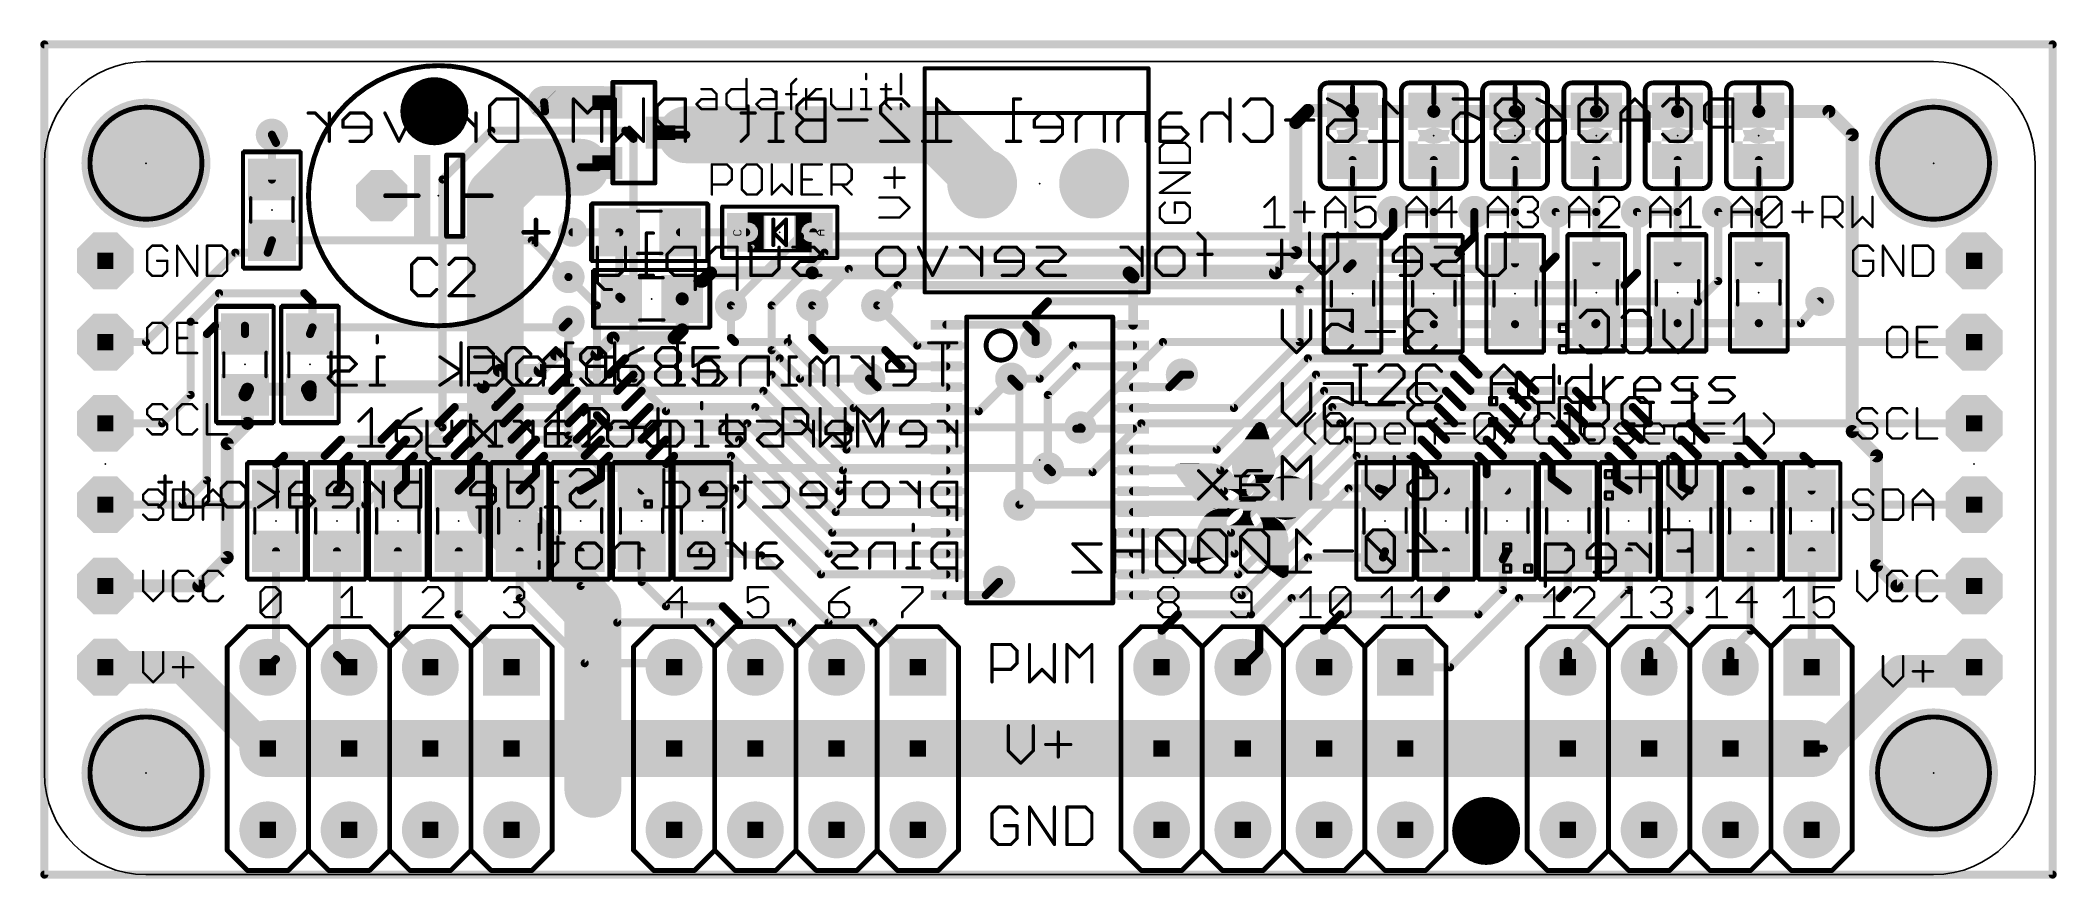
# Model space of a CAD drawing. Extents: x -31.2 to 31.8, y -0.1 to 26.1.
import ezdxf

# ---------------------------------------------------------------- set-up
doc = ezdxf.new("R2010")
doc.units = 0
for name, color, linetype in [('1', 12, 'CONTINUOUS'), ('16', 132, 'CONTINUOUS'), ('17', 110, 'CONTINUOUS'), ('18', 110, 'CONTINUOUS'), ('20', 53, 'CONTINUOUS'), ('21', 40, 'CONTINUOUS'), ('22', 40, 'CONTINUOUS'), ('23', 53, 'CONTINUOUS'), ('39', 12, 'CONTINUOUS'), ('40', 132, 'CONTINUOUS'), ('41', 12, 'CONTINUOUS'), ('42', 132, 'CONTINUOUS'), ('51', 253, 'CONTINUOUS')]:
    doc.layers.add(name, color=color, linetype=linetype)

# ---------------------------------------------------------------- blocks, each defined once
blk = doc.blocks.new('RECT')
blk.add_solid([(-0.5, -0.5), (0.5, -0.5), (-0.5, 0.5), (0.5, 0.5)])
blk = doc.blocks.new('ROUNDP')
at = {"const_width": 0.5}
blk.add_lwpolyline([(0, -0.25, 1), (0, 0.25, 1), (0, -0.25)], format="xyb", dxfattribs=at)
blk = doc.blocks.new('OCTAGONP')
at = {"const_width": 0.5}
blk.add_lwpolyline([(-0.25, -0.1036), (-0.25, 0.1036), (-0.1036, 0.25), (0.1036, 0.25), (0.25, 0.1036), (0.25, -0.1036), (0.1036, -0.25), (-0.1036, -0.25), (-0.25, -0.1036), (-0.25, 0.1036)], dxfattribs=at)
blk = doc.blocks.new('PIE')
at = {"const_width": 0.5}
blk.add_lwpolyline([(0, -0.25, 1), (0, 0.25, 1), (0, -0.25)], format="xyb", dxfattribs=at)
blk = doc.blocks.new('SQUAREP')
blk.add_solid([(-0.5, -0.5), (0.5, -0.5), (-0.5, 0.5), (0.5, 0.5)])
blk = doc.blocks.new('ROUNDV')
at = {"const_width": 0.5}
blk.add_lwpolyline([(0, -0.25, 1), (0, 0.25, 1), (0, -0.25)], format="xyb", dxfattribs=at)

msp = doc.modelspace()

# ---------------------------------------------------------------- linework, layer by layer
at = {"layer": '1'}
for points, const_width in [([(-15.494, 24.13), (-15.493, 24.129)], 1.016), ([(-15.493, 24.129), (-13.687, 24.129)], 1.016), ([(-15.494, 24.13), (-15.465, 23.847)], 0.254), ([(-11.049, 23.114), (-3.175, 23.114)], 1.778), ([(-3.175, 23.114), (-1.8, 21.739)], 1.778), ([(8.001, 23.495), (8.382, 23.876)], 0.4064), ([(8.382, 23.876), (9.747, 23.876)], 0.4064), ([(9.747, 23.876), (9.779, 23.844)], 0.4064), ([(9.779, 23.844), (12.319, 23.844)], 0.4064), ([(12.319, 23.844), (14.859, 23.844)], 0.4064), ([(14.859, 23.844), (17.399, 23.844)], 0.4064), ([(17.399, 23.844), (19.939, 23.844)], 0.4064), ([(19.939, 23.844), (22.479, 23.844)], 0.4064), ([(22.479, 23.844), (24.67, 23.844)], 0.4064), ([(24.67, 23.844), (25.4, 23.114)], 0.4064), ([(8.001, 19.431), (8.001, 23.495)], 0.4064), ([(-24.003, 23.114), (-24.003, 21.7145)], 0.254), ([(-17.018, 21.209), (-16.129, 22.098)], 1.778), ([(-16.129, 22.098), (-14.351, 22.098)], 1.778), ([(-11.687, 23.179), (-11.622, 23.114)], 0.254), ([(-11.622, 23.114), (-11.049, 23.114)], 0.254), ([(25.4, 23.114), (25.4, 13.843)], 0.4064), ([(-14.351, 22.098), (-13.818, 22.098)], 0.254), ([(-13.818, 22.098), (-13.687, 22.229)], 0.254), ([(-1.8, 21.739), (-1.8, 21.59)], 1.778), ([(9.779, 19.095), (9.779, 22.32)], 0.254), ([(12.319, 20.701), (12.319, 22.32)], 0.254), ([(14.859, 20.701), (14.859, 22.32)], 0.254), ([(17.399, 20.701), (17.399, 22.32)], 0.254), ([(19.939, 20.701), (19.939, 22.32)], 0.254), ([(22.479, 20.701), (22.479, 22.32)], 0.254), ([(11.049, 20.701), (12.319, 20.701)], 0.254), ([(12.319, 20.701), (12.319, 19.095)], 0.254), ([(13.589, 20.701), (14.859, 20.701)], 0.254), ([(14.859, 20.701), (14.859, 19.095)], 0.254), ([(16.129, 20.701), (17.399, 20.701)], 0.254), ([(17.399, 20.701), (17.399, 19.127)], 0.254), ([(18.669, 20.701), (19.939, 20.701)], 0.254), ([(19.939, 20.701), (19.939, 19.127)], 0.254), ([(21.209, 20.701), (22.479, 20.701)], 0.254), ([(22.479, 20.701), (22.479, 19.127)], 0.254), ([(-13.142, 20.066), (-14.605, 20.066)], 0.254), ([(-13.142, 20.066), (-13.142, 18.05)], 0.254), ([(-11.242, 20.066), (-9.178, 20.066)], 0.254), ([(-7.078, 18.83), (-7.078, 20.066)], 0.254), ([(-25.146, 19.431), (-27.94, 16.637)], 0.254), ([(-24.1325, 19.431), (-25.146, 19.431)], 0.254), ([(-24.003, 19.8145), (-24.1325, 19.431)], 0.254), ([(-15.8775, 19.8145), (-24.003, 19.8145)], 0.254), ([(-14.732, 18.669), (-15.8775, 19.8145)], 0.254), ([(7.366, 18.796), (8.001, 19.431)], 0.4064), ([(-10.541, 18.542), (-10.287, 18.796)], 0.4064), ([(-10.287, 18.796), (-7.112, 18.796)], 0.4064), ([(-7.112, 18.796), (2.794, 18.796)], 0.4064), ([(-7.112, 18.796), (-7.078, 18.83)], 0.254), ([(2.794, 18.796), (7.366, 18.796)], 0.4064), ([(2.794, 18.796), (2.9178, 18.6722)], 0.4064), ([(8.128, 18.288), (8.763, 18.923)], 0.254), ([(8.763, 18.923), (9.607, 18.923)], 0.254), ([(9.607, 18.923), (9.779, 19.095)], 0.254), ([(-25.654, 18.161), (-26.543, 17.272)], 0.254), ([(-22.987, 18.161), (-25.654, 18.161)], 0.254), ([(-22.733, 17.907), (-22.987, 18.161)], 0.254), ([(-11.1785, 17.9865), (-10.623, 18.542)], 0.4064), ([(-10.623, 18.542), (-10.541, 18.542)], 0.4064), ([(2.9178, 18.6722), (2.9178, 17.179)], 0.3048), ([(8.128, 16.637), (8.128, 18.288)], 0.254), ([(-22.733, 17.095), (-22.733, 17.907)], 0.254), ([(-13.142, 18.05), (-13.0785, 17.9865)], 0.254), ([(-11.176, 17.984), (-11.1785, 17.9865)], 0.4064), ([(-11.176, 17.018), (-11.176, 17.984)], 0.4064), ([(-9.652, 16.764), (-9.652, 17.78)], 0.254), ([(-7.112, 16.764), (-7.112, 17.78)], 0.254), ([(-3.829, 16.529), (-5.08, 17.78)], 0.254), ([(23.794, 17.227), (24.384, 17.907)], 0.254), ([(-26.543, 17.272), (-26.543, 14.986)], 0.254), ([(-26.035, 16.891), (-25.781, 17.145)], 0.254), ([(-25.781, 17.145), (-24.847, 17.145)], 0.254), ([(-24.847, 17.145), (-24.8445, 16.8885)], 0.254), ([(-22.733, 17.095), (-22.8125, 16.8885)], 0.254), ([(-14.909, 17.095), (-22.733, 17.095)], 0.254), ([(-14.732, 17.272), (-14.909, 17.095)], 0.254), ([(-11.43, 16.764), (-11.176, 17.018)], 0.4064), ([(-2.9178, 17.179), (-0.415, 17.179)], 0.254), ([(-0.415, 17.179), (-0.127, 16.891)], 0.254), ([(9.779, 17.195), (12.319, 17.195)], 0.254), ([(12.319, 17.195), (14.859, 17.195)], 0.254), ([(14.859, 17.195), (17.367, 17.195)], 0.254), ([(17.367, 17.195), (17.399, 17.227)], 0.254), ([(17.399, 17.227), (19.939, 17.227)], 0.254), ([(19.939, 17.227), (22.479, 17.227)], 0.254), ([(22.479, 17.227), (23.794, 17.227)], 0.254), ([(-27.94, 16.637), (-29.21, 16.637)], 0.254), ([(-26.035, 12.319), (-26.035, 16.891)], 0.254), ([(-15.621, 15.748), (-15.113, 16.256)], 0.4064), ([(-15.113, 16.256), (-13.843, 16.256)], 0.4064), ([(-13.843, 16.256), (-13.335, 16.764)], 0.4064), ([(-13.335, 16.764), (-11.43, 16.764)], 0.4064), ([(-9.525, 16.637), (-9.652, 16.764)], 0.254), ([(-7.874, 16.637), (-9.525, 16.637)], 0.254), ([(-5.816, 14.579), (-7.874, 16.637)], 0.254), ([(-7.112, 16.764), (-6.731, 16.383)], 0.254), ([(-6.731, 16.383), (-4.826, 16.383)], 0.254), ([(-4.826, 16.383), (-4.322, 15.879)], 0.254), ([(-2.9178, 16.529), (-3.829, 16.529)], 0.254), ([(-0.127, 16.891), (-0.127, 16.637)], 0.254), ([(0, 15.494), (1.035, 16.529)], 0.254), ([(1.035, 16.529), (2.9178, 16.529)], 0.254), ([(6.07, 14.579), (8.128, 16.637)], 0.254), ([(-17.399, 15.24), (-16.891, 15.748)], 0.4064), ([(-16.891, 15.748), (-15.621, 15.748)], 0.4064), ([(-13.462, 15.621), (-12.954, 16.129)], 0.254), ([(-12.954, 16.129), (-8.128, 16.129)], 0.254), ([(-8.128, 16.129), (-5.928, 13.929)], 0.254), ([(-4.322, 15.879), (-2.9178, 15.879)], 0.254), ([(0.254, 14.986), (1.147, 15.879)], 0.254), ([(1.147, 15.879), (2.9178, 15.879)], 0.254), ([(5.532, 13.279), (8.382, 16.129)], 0.254), ([(8.382, 16.129), (13.208, 16.129)], 0.254), ([(13.208, 16.129), (13.716, 15.621)], 0.254), ([(-24.765, 15.163), (-24.8445, 14.9885)], 0.4064), ([(-24.765, 15.163), (-24.765, 14.097)], 0.4064), ([(-22.892, 15.163), (-24.765, 15.163)], 0.4064), ([(-22.8125, 14.9885), (-22.892, 15.163)], 0.4064), ([(-22.81, 15.24), (-22.8125, 14.9885)], 0.4064), ([(-17.399, 15.24), (-22.81, 15.24)], 0.4064), ([(-17.018, 14.605), (-16.51, 15.113)], 0.254), ([(-16.51, 15.113), (-15.24, 15.113)], 0.254), ([(-15.24, 15.113), (-14.732, 15.621)], 0.254), ([(-14.986, 14.605), (-14.478, 15.113)], 0.254), ([(-14.732, 15.621), (-13.462, 15.621)], 0.254), ([(-14.478, 15.113), (-13.208, 15.113)], 0.254), ([(-13.208, 15.113), (-12.7, 15.621)], 0.254), ([(-12.954, 14.605), (-12.446, 15.113)], 0.254), ([(-12.7, 15.621), (-8.382, 15.621)], 0.254), ([(-12.446, 15.113), (-8.636, 15.113)], 0.254), ([(-8.636, 15.113), (-6.152, 12.629)], 0.254), ([(-8.382, 15.621), (-6.04, 13.279)], 0.254), ([(-5.334, 15.494), (-5.069, 15.229)], 0.254), ([(-5.069, 15.229), (-2.9178, 15.229)], 0.254), ([(-0.889, 15.494), (-0.635, 15.24)], 0.254), ([(-0.889, 15.494), (0, 15.494)], 0.254), ([(-0.635, 15.24), (-0.635, 11.557)], 0.254), ([(2.9178, 15.229), (4.053, 15.229)], 0.254), ([(4.053, 15.229), (4.445, 15.621)], 0.254), ([(5.644, 12.629), (8.636, 15.621)], 0.254), ([(5.756, 11.979), (8.89, 15.113)], 0.254), ([(8.636, 15.621), (12.954, 15.621)], 0.254), ([(8.89, 15.113), (12.7, 15.113)], 0.254), ([(12.7, 15.113), (13.208, 14.605)], 0.254), ([(12.954, 15.621), (13.462, 15.113)], 0.254), ([(13.462, 15.113), (14.732, 15.113)], 0.254), ([(13.716, 15.621), (14.986, 15.621)], 0.254), ([(14.732, 15.113), (15.24, 14.605)], 0.254), ([(14.986, 15.621), (15.494, 15.113)], 0.254), ([(15.494, 15.113), (16.764, 15.113)], 0.254), ([(16.764, 15.113), (17.272, 14.605)], 0.254), ([(-26.543, 14.986), (-27.432, 14.097)], 0.254), ([(-18.288, 14.605), (-18.796, 14.097)], 0.254), ([(-17.018, 14.605), (-18.288, 14.605)], 0.254), ([(-16.256, 14.605), (-16.764, 14.097)], 0.254), ([(-14.986, 14.605), (-16.256, 14.605)], 0.254), ([(-14.732, 14.097), (-14.224, 14.605)], 0.254), ([(-14.224, 14.605), (-12.954, 14.605)], 0.254), ([(-12.7, 14.097), (-12.192, 14.605)], 0.254), ([(-12.192, 14.605), (-8.89, 14.605)], 0.254), ([(-8.89, 14.605), (-6.264, 11.979)], 0.254), ([(-5.816, 14.579), (-2.9178, 14.579)], 0.254), ([(0.254, 12.7), (0.254, 14.986)], 0.254), ([(2.9178, 14.579), (6.07, 14.579)], 0.254), ([(5.868, 11.329), (9.144, 14.605)], 0.254), ([(9.144, 14.605), (12.446, 14.605)], 0.254), ([(12.446, 14.605), (12.954, 14.097)], 0.254), ([(13.208, 14.605), (14.478, 14.605)], 0.254), ([(14.478, 14.605), (14.986, 14.097)], 0.254), ([(15.24, 14.605), (16.51, 14.605)], 0.254), ([(16.51, 14.605), (17.018, 14.097)], 0.254), ([(17.272, 14.605), (18.542, 14.605)], 0.254), ([(18.542, 14.605), (19.05, 14.097)], 0.254), ([(-27.432, 14.097), (-29.21, 14.097)], 0.254), ([(-24.765, 14.097), (-25.4, 13.462)], 0.4064), ([(-20.066, 14.097), (-20.574, 13.589)], 0.254), ([(-18.796, 14.097), (-20.066, 14.097)], 0.254), ([(-18.034, 14.097), (-18.542, 13.589)], 0.254), ([(-16.764, 14.097), (-18.034, 14.097)], 0.254), ([(-16.002, 14.097), (-16.51, 13.589)], 0.254), ([(-14.732, 14.097), (-16.002, 14.097)], 0.254), ([(-14.478, 13.589), (-13.97, 14.097)], 0.254), ([(-13.97, 14.097), (-12.7, 14.097)], 0.254), ([(-12.446, 13.589), (-11.938, 14.097)], 0.254), ([(-11.938, 14.097), (-9.144, 14.097)], 0.254), ([(-9.144, 14.097), (-6.376, 11.329)], 0.254), ([(-5.928, 13.929), (-2.9178, 13.929)], 0.254), ([(1.27, 13.97), (1.311, 13.929)], 0.254), ([(1.311, 13.929), (2.9178, 13.929)], 0.254), ([(5.98, 10.679), (9.398, 14.097)], 0.254), ([(9.398, 14.097), (12.192, 14.097)], 0.254), ([(12.192, 14.097), (12.7, 13.589)], 0.254), ([(12.954, 14.097), (14.224, 14.097)], 0.254), ([(14.224, 14.097), (14.732, 13.589)], 0.254), ([(14.986, 14.097), (16.256, 14.097)], 0.254), ([(16.256, 14.097), (16.764, 13.589)], 0.254), ([(17.018, 14.097), (18.288, 14.097)], 0.254), ([(18.288, 14.097), (18.796, 13.589)], 0.254), ([(19.05, 14.097), (20.32, 14.097)], 0.254), ([(20.32, 14.097), (20.828, 13.589)], 0.254), ([(25.4, 13.843), (26.162, 13.081)], 0.4064), ([(-25.4, 13.462), (-25.4, 9.906)], 0.4064), ([(-21.844, 13.589), (-22.352, 13.081)], 0.254), ([(-20.574, 13.589), (-21.844, 13.589)], 0.254), ([(-19.812, 13.589), (-20.32, 13.081)], 0.254), ([(-18.542, 13.589), (-19.812, 13.589)], 0.254), ([(-17.78, 13.589), (-18.288, 13.081)], 0.254), ([(-16.51, 13.589), (-17.78, 13.589)], 0.254), ([(-15.748, 13.589), (-16.256, 13.081)], 0.254), ([(-14.478, 13.589), (-15.748, 13.589)], 0.254), ([(-14.224, 13.081), (-13.716, 13.589)], 0.254), ([(-13.716, 13.589), (-12.446, 13.589)], 0.254), ([(-12.192, 13.081), (-11.684, 13.589)], 0.254), ([(-11.684, 13.589), (-9.398, 13.589)], 0.254), ([(-9.398, 13.589), (-6.488, 10.679)], 0.254), ([(-6.04, 13.279), (-2.9178, 13.279)], 0.254), ([(2.9178, 13.279), (5.532, 13.279)], 0.254), ([(6.092, 10.029), (9.652, 13.589)], 0.254), ([(9.652, 13.589), (11.938, 13.589)], 0.254), ([(11.938, 13.589), (12.446, 13.081)], 0.254), ([(12.7, 13.589), (13.97, 13.589)], 0.254), ([(13.97, 13.589), (14.478, 13.081)], 0.254), ([(14.732, 13.589), (16.002, 13.589)], 0.254), ([(16.002, 13.589), (16.51, 13.081)], 0.254), ([(16.764, 13.589), (18.034, 13.589)], 0.254), ([(18.034, 13.589), (18.542, 13.081)], 0.254), ([(18.796, 13.589), (20.066, 13.589)], 0.254), ([(20.066, 13.589), (20.574, 13.081)], 0.254), ([(20.828, 13.589), (22.098, 13.589)], 0.254), ([(22.098, 13.589), (22.606, 13.081)], 0.254), ([(26.162, 13.081), (26.162, 9.652)], 0.4064), ([(-23.622, 13.081), (-23.876, 12.827)], 0.254), ([(-23.876, 12.827), (-23.876, 11.999)], 0.254), ([(-22.352, 13.081), (-23.622, 13.081)], 0.254), ([(-21.59, 13.081), (-21.844, 12.827)], 0.254), ([(-21.844, 12.827), (-21.844, 12.126)], 0.254), ([(-20.32, 13.081), (-21.59, 13.081)], 0.254), ([(-19.558, 13.081), (-19.812, 12.827)], 0.254), ([(-19.812, 12.827), (-19.812, 12.253)], 0.254), ([(-18.288, 13.081), (-19.558, 13.081)], 0.254), ([(-17.526, 13.081), (-17.78, 12.827)], 0.254), ([(-17.78, 12.827), (-17.78, 12.38)], 0.254), ([(-16.256, 13.081), (-17.526, 13.081)], 0.254), ([(-15.748, 12.507), (-16.256, 11.999)], 0.254), ([(-15.494, 13.081), (-15.748, 12.827)], 0.254), ([(-15.748, 12.827), (-15.748, 12.507)], 0.254), ([(-14.224, 13.081), (-15.494, 13.081)], 0.254), ([(-13.716, 12.827), (-13.462, 13.081)], 0.254), ([(-13.716, 12.827), (-13.716, 12.38)], 0.254), ([(-13.462, 13.081), (-12.192, 13.081)], 0.254), ([(-12.446, 11.999), (-11.684, 12.827)], 0.254), ([(-11.684, 12.827), (-11.43, 13.081)], 0.254), ([(-11.43, 13.081), (-9.652, 13.081)], 0.254), ([(-9.652, 13.081), (-6.6, 10.029)], 0.254), ([(-6.152, 12.629), (-2.9178, 12.629)], 0.254), ([(2.9178, 12.629), (5.644, 12.629)], 0.254), ([(6.204, 9.379), (9.906, 13.081)], 0.254), ([(9.906, 13.081), (11.684, 13.081)], 0.254), ([(11.684, 13.081), (12.065, 12.7)], 0.254), ([(12.065, 12.7), (12.065, 12.507)], 0.254), ([(12.065, 12.507), (12.7, 11.999)], 0.254), ([(12.446, 13.081), (13.716, 13.081)], 0.254), ([(13.716, 13.081), (13.97, 12.827)], 0.254), ([(13.97, 12.827), (13.97, 12.507)], 0.254), ([(13.97, 12.507), (14.605, 11.999)], 0.254), ([(14.478, 13.081), (15.748, 13.081)], 0.254), ([(15.748, 13.081), (16.002, 12.827)], 0.254), ([(16.002, 12.827), (16.002, 12.38)], 0.254), ([(16.51, 13.081), (17.78, 13.081)], 0.254), ([(17.78, 13.081), (18.034, 12.827)], 0.254), ([(18.034, 12.827), (18.034, 12.253)], 0.254), ([(18.542, 13.081), (19.812, 13.081)], 0.254), ([(19.812, 13.081), (20.066, 12.827)], 0.254), ([(20.066, 12.827), (20.066, 12.126)], 0.254), ([(20.574, 13.081), (21.844, 13.081)], 0.254), ([(21.844, 13.081), (22.098, 12.827)], 0.254), ([(22.098, 12.827), (22.098, 11.999)], 0.254), ([(22.606, 13.081), (23.876, 13.081)], 0.254), ([(23.876, 13.081), (24.13, 12.827)], 0.254), ([(24.13, 12.827), (24.13, 11.999)], 0.254), ([(-26.797, 11.557), (-26.035, 12.319)], 0.254), ([(-21.844, 12.126), (-21.971, 11.999)], 0.254), ([(-19.812, 12.253), (-20.066, 11.999)], 0.254), ([(-17.78, 12.38), (-18.161, 11.999)], 0.254), ([(-13.716, 12.38), (-14.351, 11.999)], 0.254), ([(-10.541, 11.999), (-10.475, 12.065)], 0.254), ([(-10.475, 12.065), (-9.525, 12.065)], 0.254), ([(-9.525, 12.065), (-6.839, 9.379)], 0.254), ([(-6.264, 11.979), (-2.9178, 11.979)], 0.254), ([(2.9178, 11.979), (5.756, 11.979)], 0.254), ([(6.316, 8.729), (9.652, 12.065)], 0.254), ([(9.652, 12.065), (10.602, 12.065)], 0.254), ([(10.602, 12.065), (10.795, 11.999)], 0.254), ([(16.002, 12.38), (16.51, 11.999)], 0.254), ([(18.034, 12.253), (18.415, 11.999)], 0.254), ([(20.066, 12.126), (20.32, 11.999)], 0.254), ([(22.098, 11.999), (22.225, 11.999)], 0.254), ([(-29.21, 11.557), (-26.797, 11.557)], 0.254), ([(-6.376, 11.329), (-2.9178, 11.329)], 0.254), ([(2.9178, 11.329), (5.868, 11.329)], 0.254), ([(-6.488, 10.679), (-2.9178, 10.679)], 0.254), ([(2.9178, 10.679), (5.98, 10.679)], 0.254), ([(-25.4, 9.906), (-26.289, 9.017)], 0.4064), ([(-23.876, 10.099), (-23.876, 6.731)], 0.254), ([(-21.971, 10.099), (-21.971, 6.858)], 0.254), ([(-20.066, 10.099), (-20.066, 7.493)], 0.254), ([(-18.161, 8.128), (-18.161, 10.099)], 0.254), ([(-16.256, 8.636), (-16.256, 10.099)], 0.254), ([(-14.351, 9.017), (-14.351, 10.099)], 0.254), ([(-12.446, 9.144), (-12.446, 10.099)], 0.254), ([(-8.702, 9.972), (-10.541, 10.099)], 0.254), ([(-8.702, 9.972), (-6.604, 7.874)], 0.254), ([(-6.6, 10.029), (-2.9178, 10.029)], 0.254), ([(2.9178, 10.029), (6.092, 10.029)], 0.254), ([(10.729, 9.906), (10.795, 10.099)], 0.254), ([(12.7, 8.89), (12.7, 10.099)], 0.254), ([(14.478, 9.845), (14.605, 10.099)], 0.254), ([(16.51, 8.89), (16.51, 10.099)], 0.254), ([(18.415, 8.89), (18.415, 10.099)], 0.254), ([(20.32, 8.255), (20.32, 10.099)], 0.254), ([(22.225, 7.62), (22.225, 10.099)], 0.254), ([(24.13, 6.477), (24.13, 10.099)], 0.254), ([(-6.839, 9.379), (-2.9178, 9.379)], 0.254), ([(2.9178, 9.379), (6.204, 9.379)], 0.254), ([(6.604, 8.128), (8.382, 9.906)], 0.254), ([(8.382, 9.906), (10.729, 9.906)], 0.254), ([(14.478, 8.89), (14.478, 9.845)], 0.254), ([(26.162, 9.652), (26.797, 9.017)], 0.4064), ([(-26.289, 9.017), (-29.21, 9.017)], 0.4064), ([(-13.208, 7.874), (-14.351, 9.017)], 0.254), ([(-11.684, 8.382), (-12.446, 9.144)], 0.254), ([(-2.9178, 8.729), (-1.685, 8.729)], 0.254), ([(-1.685, 8.729), (-1.27, 9.144)], 0.254), ([(2.9178, 8.729), (6.316, 8.729)], 0.254), ([(12.446, 8.636), (12.7, 8.89)], 0.254), ([(13.716, 8.128), (14.478, 8.89)], 0.254), ([(16.256, 8.636), (16.51, 8.89)], 0.254), ([(16.51, 6.985), (18.415, 8.89)], 0.254), ([(26.797, 9.017), (29.21, 9.017)], 0.4064), ([(-16.51, 6.477), (-18.161, 8.128)], 0.254), ([(-14.224, 6.604), (-16.256, 8.636)], 0.254), ([(-9.906, 8.382), (-11.684, 8.382)], 0.254), ([(-9.398, 7.874), (-9.906, 8.382)], 0.254), ([(3.81, 7.62), (4.318, 8.128)], 0.254), ([(4.318, 8.128), (6.604, 8.128)], 0.254), ([(6.858, 7.62), (7.874, 8.636)], 0.254), ([(7.874, 8.636), (12.446, 8.636)], 0.254), ([(8.89, 7.62), (9.398, 8.128)], 0.254), ([(9.398, 8.128), (13.716, 8.128)], 0.254), ([(12.827, 6.477), (14.986, 8.636)], 0.254), ([(14.986, 8.636), (16.256, 8.636)], 0.254), ([(19.05, 6.985), (20.32, 8.255)], 0.254), ([(-20.066, 7.493), (-19.05, 6.477)], 0.254), ([(-10.287, 7.874), (-13.208, 7.874)], 0.254), ([(-8.89, 6.477), (-10.287, 7.874)], 0.254), ([(-7.747, 7.874), (-9.398, 7.874)], 0.254), ([(-6.35, 6.477), (-7.747, 7.874)], 0.254), ([(-6.604, 7.874), (-5.207, 7.874)], 0.254), ([(-5.207, 7.874), (-3.81, 6.477)], 0.254), ([(3.81, 6.477), (3.81, 7.62)], 0.254), ([(6.858, 6.985), (6.858, 7.62)], 0.254), ([(8.89, 6.477), (8.89, 7.62)], 0.254), ([(21.59, 6.985), (22.225, 7.62)], 0.254), ([(-26.797, 6.477), (-29.21, 6.477)], 1.016), ([(-24.257, 3.937), (-26.797, 6.477)], 1.016), ([(-21.971, 6.858), (-21.59, 6.477)], 0.254), ([(6.35, 6.477), (6.858, 6.985)], 0.254), ([(16.51, 6.477), (16.51, 6.985)], 0.254), ([(19.05, 6.477), (19.05, 6.985)], 0.254), ([(21.59, 6.477), (21.59, 6.985)], 0.254), ([(29.083, 6.35), (29.21, 6.477)], 1.016), ([(-23.876, 6.731), (-24.13, 6.477)], 0.254), ([(-11.557, 6.604), (-14.224, 6.604)], 0.254), ([(-11.43, 6.477), (-11.557, 6.604)], 0.254), ([(11.43, 6.477), (12.827, 6.477)], 0.254), ([(24.511, 3.937), (26.924, 6.35)], 1.016), ([(26.924, 6.35), (29.083, 6.35)], 1.016), ([(-13.97, 3.937), (-13.97, 5.207)], 1.778), ([(-21.59, 3.937), (-24.13, 3.937)], 1.778), ([(-19.05, 3.937), (-21.59, 3.937)], 1.778), ([(-16.51, 3.937), (-19.05, 3.937)], 1.778), ([(-13.97, 3.937), (-16.51, 3.937)], 1.778), ([(-11.43, 3.937), (-13.97, 3.937)], 1.778), ([(-13.97, 3.937), (-13.97, 2.667)], 1.778), ([(-8.89, 3.937), (-11.43, 3.937)], 1.778), ([(-6.35, 3.937), (-8.89, 3.937)], 1.778), ([(-3.81, 3.937), (-6.35, 3.937)], 1.778), ([(-3.81, 3.937), (3.81, 3.937)], 1.778), ([(3.81, 3.937), (6.35, 3.937)], 1.778), ([(6.35, 3.937), (8.89, 3.937)], 1.778), ([(8.89, 3.937), (11.43, 3.937)], 1.778), ([(11.43, 3.937), (16.51, 3.937)], 1.778), ([(16.51, 3.937), (19.05, 3.937)], 1.778), ([(19.05, 3.937), (21.59, 3.937)], 1.778), ([(21.59, 3.937), (24.13, 3.937)], 1.778), ([(-24.13, 3.937), (-24.257, 3.937)], 0.254), ([(24.13, 3.937), (24.511, 3.937)], 0.254)]:
    msp.add_lwpolyline(points, dxfattribs=dict(at, const_width=const_width))
for points, const_width in [([(-15.3144, 24.3096, 1), (-15.6736, 23.9504)], 0.508), ([(-15.493, 24.383, 1), (-15.493, 23.875)], 0.508), ([(-13.687, 23.875, 1), (-13.687, 24.383)], 0.508), ([(-15.6726, 23.9494, 1), (-15.3134, 24.3086)], 0.508), ([(-15.4308, 24.1365, 1), (-15.5572, 24.1235)], 0.127), ([(-11.049, 23.5585, 1), (-11.049, 22.6695)], 0.889), ([(-2.8607, 23.4283, 1), (-3.4893, 22.7997)], 0.889), ([(-3.175, 22.6695, 1), (-3.175, 23.5585)], 0.889), ([(8.382, 23.9776, 1), (8.382, 23.7744)], 0.2032), ([(8.4538, 23.8042, 1), (8.3102, 23.9478)], 0.2032), ([(9.8188, 23.9478, 1), (9.6752, 23.8042)], 0.2032), ([(9.779, 23.9456, 1), (9.779, 23.7424)], 0.2032), ([(9.7072, 23.7722, 1), (9.8508, 23.9158)], 0.2032), ([(9.747, 23.7744, 1), (9.747, 23.9776)], 0.2032), ([(12.319, 23.9456, 1), (12.319, 23.7424)], 0.2032), ([(12.319, 23.7424, 1), (12.319, 23.9456)], 0.2032), ([(14.859, 23.9456, 1), (14.859, 23.7424)], 0.2032), ([(14.859, 23.7424, 1), (14.859, 23.9456)], 0.2032), ([(17.399, 23.9456, 1), (17.399, 23.7424)], 0.2032), ([(17.399, 23.7424, 1), (17.399, 23.9456)], 0.2032), ([(19.939, 23.9456, 1), (19.939, 23.7424)], 0.2032), ([(19.939, 23.7424, 1), (19.939, 23.9456)], 0.2032), ([(22.479, 23.9456, 1), (22.479, 23.7424)], 0.2032), ([(22.479, 23.7424, 1), (22.479, 23.9456)], 0.2032), ([(24.7418, 23.9158, 1), (24.5982, 23.7722)], 0.2032), ([(24.67, 23.7424, 1), (24.67, 23.9456)], 0.2032), ([(-15.5282, 23.8405, 1), (-15.4018, 23.8535)], 0.127), ([(8.1026, 23.495, 1), (7.8994, 23.495)], 0.2032), ([(7.9292, 23.5668, 1), (8.0728, 23.4232)], 0.2032), ([(-23.9395, 23.114, 1), (-24.0665, 23.114)], 0.127), ([(-16.129, 22.5425, 1), (-16.129, 21.6535)], 0.889), ([(-15.8147, 21.7837, 1), (-16.4433, 22.4123)], 0.889), ([(-14.351, 21.6535, 1), (-14.351, 22.5425)], 0.889), ([(-11.6421, 23.2239, 1), (-11.7319, 23.1341)], 0.127), ([(-11.622, 23.1775, 1), (-11.622, 23.0505)], 0.127), ([(-11.6669, 23.0691, 1), (-11.5771, 23.1589)], 0.127), ([(-11.049, 23.0505, 1), (-11.049, 23.1775)], 0.127), ([(25.5016, 23.114, 1), (25.2984, 23.114)], 0.2032), ([(25.3282, 23.0422, 1), (25.4718, 23.1858)], 0.2032), ([(-14.351, 22.1615, 1), (-14.351, 22.0345)], 0.127), ([(-13.8629, 22.1429, 1), (-13.7731, 22.0531)], 0.127), ([(-13.818, 22.0345, 1), (-13.818, 22.1615)], 0.127), ([(-13.6421, 22.1841, 1), (-13.7319, 22.2739)], 0.127), ([(-1.3555, 21.739, 1), (-2.2445, 21.739)], 0.889), ([(-2.1143, 21.4247, 1), (-1.4857, 22.0533)], 0.889), ([(9.8425, 22.32, 1), (9.7155, 22.32)], 0.127), ([(12.3825, 22.32, 1), (12.2555, 22.32)], 0.127), ([(14.9225, 22.32, 1), (14.7955, 22.32)], 0.127), ([(17.4625, 22.32, 1), (17.3355, 22.32)], 0.127), ([(20.0025, 22.32, 1), (19.8755, 22.32)], 0.127), ([(22.5425, 22.32, 1), (22.4155, 22.32)], 0.127), ([(-24.0665, 21.7145, 1), (-23.9395, 21.7145)], 0.127), ([(-17.3323, 21.5233, 1), (-16.7037, 20.8947)], 0.889), ([(-2.2445, 21.59, 1), (-1.3555, 21.59)], 0.889), ([(11.049, 20.7645, 1), (11.049, 20.6375)], 0.127), ([(12.3825, 20.701, 1), (12.2555, 20.701)], 0.127), ([(12.319, 20.6375, 1), (12.319, 20.7645)], 0.127), ([(13.589, 20.7645, 1), (13.589, 20.6375)], 0.127), ([(14.9225, 20.701, 1), (14.7955, 20.701)], 0.127), ([(14.859, 20.6375, 1), (14.859, 20.7645)], 0.127), ([(16.129, 20.7645, 1), (16.129, 20.6375)], 0.127), ([(17.4625, 20.701, 1), (17.3355, 20.701)], 0.127), ([(17.399, 20.6375, 1), (17.399, 20.7645)], 0.127), ([(18.669, 20.7645, 1), (18.669, 20.6375)], 0.127), ([(20.0025, 20.701, 1), (19.8755, 20.701)], 0.127), ([(19.939, 20.6375, 1), (19.939, 20.7645)], 0.127), ([(21.209, 20.7645, 1), (21.209, 20.6375)], 0.127), ([(22.5425, 20.701, 1), (22.4155, 20.701)], 0.127), ([(22.479, 20.6375, 1), (22.479, 20.7645)], 0.127), ([(-14.605, 20.1295, 1), (-14.605, 20.0025)], 0.127), ([(-13.0785, 20.066, 1), (-13.2055, 20.066)], 0.127), ([(-13.142, 20.0025, 1), (-13.142, 20.1295)], 0.127), ([(-11.242, 20.1295, 1), (-11.242, 20.0025)], 0.127), ([(-9.178, 20.0025, 1), (-9.178, 20.1295)], 0.127), ([(-7.0145, 20.066, 1), (-7.1415, 20.066)], 0.127), ([(12.2555, 20.701, 1), (12.3825, 20.701)], 0.127), ([(14.7955, 20.701, 1), (14.9225, 20.701)], 0.127), ([(17.3355, 20.701, 1), (17.4625, 20.701)], 0.127), ([(19.8755, 20.701, 1), (20.0025, 20.701)], 0.127), ([(22.4155, 20.701, 1), (22.5425, 20.701)], 0.127), ([(-25.146, 19.4945, 1), (-25.146, 19.3675)], 0.127), ([(-25.1011, 19.3861, 1), (-25.1909, 19.4759)], 0.127), ([(-24.1325, 19.3675, 1), (-24.1325, 19.4945)], 0.127), ([(-24.003, 19.878, 1), (-24.003, 19.751)], 0.127), ([(-23.9428, 19.7942, 1), (-24.0632, 19.8348)], 0.127), ([(-15.8326, 19.8594, 1), (-15.9224, 19.7696)], 0.127), ([(-15.8775, 19.751, 1), (-15.8775, 19.878)], 0.127), ([(8.0728, 19.3592, 1), (7.9292, 19.5028)], 0.2032), ([(-24.1927, 19.4513, 1), (-24.0723, 19.4107)], 0.127), ([(-10.287, 18.8976, 1), (-10.287, 18.6944)], 0.2032), ([(-10.2152, 18.7242, 1), (-10.3588, 18.8678)], 0.2032), ([(-7.112, 18.8976, 1), (-7.112, 18.6944)], 0.2032), ([(-7.112, 18.6944, 1), (-7.112, 18.8976)], 0.2032), ([(-7.0331, 18.7851, 1), (-7.1229, 18.8749)], 0.127), ([(2.794, 18.8976, 1), (2.794, 18.6944)], 0.2032), ([(2.8658, 18.8678, 1), (2.7222, 18.7242)], 0.2032), ([(2.794, 18.6944, 1), (2.794, 18.8976)], 0.2032), ([(7.2942, 18.8678, 1), (7.4378, 18.7242)], 0.2032), ([(7.366, 18.6944, 1), (7.366, 18.8976)], 0.2032), ([(7.8994, 19.431, 1), (8.1026, 19.431)], 0.2032), ([(8.763, 18.9865, 1), (8.763, 18.8595)], 0.127), ([(8.8079, 18.8781, 1), (8.7181, 18.9679)], 0.127), ([(9.5621, 18.9679, 1), (9.6519, 18.8781)], 0.127), ([(9.607, 18.8595, 1), (9.607, 18.9865)], 0.127), ([(9.7155, 19.095, 1), (9.8425, 19.095)], 0.127), ([(9.8239, 19.0501, 1), (9.7341, 19.1399)], 0.127), ([(12.2555, 19.095, 1), (12.3825, 19.095)], 0.127), ([(14.7955, 19.095, 1), (14.9225, 19.095)], 0.127), ([(17.3355, 19.127, 1), (17.4625, 19.127)], 0.127), ([(19.8755, 19.127, 1), (20.0025, 19.127)], 0.127), ([(22.4155, 19.127, 1), (22.5425, 19.127)], 0.127), ([(-25.654, 18.2245, 1), (-25.654, 18.0975)], 0.127), ([(-25.6091, 18.1161, 1), (-25.6989, 18.2059)], 0.127), ([(-22.9421, 18.2059, 1), (-23.0319, 18.1161)], 0.127), ([(-22.987, 18.0975, 1), (-22.987, 18.2245)], 0.127), ([(-14.7769, 18.6241, 1), (-14.6871, 18.7139)], 0.127), ([(-10.623, 18.6436, 1), (-10.623, 18.4404)], 0.2032), ([(-10.5512, 18.4702, 1), (-10.6948, 18.6138)], 0.2032), ([(-10.6128, 18.6138, 1), (-10.4692, 18.4702)], 0.2032), ([(-10.541, 18.4404, 1), (-10.541, 18.6436)], 0.2032), ([(-7.1569, 18.8409, 1), (-7.0671, 18.7511)], 0.127), ([(-7.1415, 18.83, 1), (-7.0145, 18.83)], 0.127), ([(2.846, 18.6004, 1), (2.9896, 18.744)], 0.2032), ([(2.994, 18.6722, 1), (2.8416, 18.6722)], 0.1524), ([(8.1915, 18.288, 1), (8.0645, 18.288)], 0.127), ([(8.0831, 18.3329, 1), (8.1729, 18.2431)], 0.127), ([(-22.6695, 17.907, 1), (-22.7965, 17.907)], 0.127), ([(-22.7779, 17.8621, 1), (-22.6881, 17.9519)], 0.127), ([(-13.0971, 18.0949, 1), (-13.1869, 18.0051)], 0.127), ([(-13.2055, 18.05, 1), (-13.0785, 18.05)], 0.127), ([(-13.1234, 17.9416, 1), (-13.0336, 18.0314)], 0.127), ([(-11.1067, 18.0583, 1), (-11.2503, 17.9147)], 0.2032), ([(-11.2503, 18.0583, 1), (-11.1067, 17.9147)], 0.2032), ([(-11.0744, 17.984, 1), (-11.2776, 17.984)], 0.2032), ([(-11.2478, 17.9122, 1), (-11.1042, 18.0558)], 0.2032), ([(-9.5885, 17.78, 1), (-9.7155, 17.78)], 0.127), ([(-7.0485, 17.78, 1), (-7.1755, 17.78)], 0.127), ([(-5.0351, 17.8249, 1), (-5.1249, 17.7351)], 0.127), ([(24.432, 17.8654, 1), (24.336, 17.9486)], 0.127), ([(-26.4795, 17.272, 1), (-26.6065, 17.272)], 0.127), ([(-26.5879, 17.3169, 1), (-26.4981, 17.2271)], 0.127), ([(-25.781, 17.2085, 1), (-25.781, 17.0815)], 0.127), ([(-25.7361, 17.1001, 1), (-25.8259, 17.1899)], 0.127), ([(-24.7835, 17.1456, 1), (-24.9105, 17.1444)], 0.127), ([(-24.847, 17.0815, 1), (-24.847, 17.2085)], 0.127), ([(-22.733, 17.1585, 1), (-22.733, 17.0315)], 0.127), ([(-22.7965, 17.095, 1), (-22.6695, 17.095)], 0.127), ([(-22.6737, 17.0722, 1), (-22.7923, 17.1178)], 0.127), ([(-14.9539, 17.1399, 1), (-14.8641, 17.0501)], 0.127), ([(-14.909, 17.0315, 1), (-14.909, 17.1585)], 0.127), ([(-14.6871, 17.2271, 1), (-14.7769, 17.3169)], 0.127), ([(-11.2776, 17.018, 1), (-11.0744, 17.018)], 0.2032), ([(-11.1042, 16.9462, 1), (-11.2478, 17.0898)], 0.2032), ([(-2.9178, 17.2425, 1), (-2.9178, 17.1155)], 0.127), ([(-0.3701, 17.2239, 1), (-0.4599, 17.1341)], 0.127), ([(-0.415, 17.1155, 1), (-0.415, 17.2425)], 0.127), ([(2.8416, 17.179, 1), (2.994, 17.179)], 0.1524), ([(9.779, 17.2585, 1), (9.779, 17.1315)], 0.127), ([(12.319, 17.2585, 1), (12.319, 17.1315)], 0.127), ([(12.319, 17.1315, 1), (12.319, 17.2585)], 0.127), ([(14.859, 17.2585, 1), (14.859, 17.1315)], 0.127), ([(14.859, 17.1315, 1), (14.859, 17.2585)], 0.127), ([(17.3221, 17.2399, 1), (17.4119, 17.1501)], 0.127), ([(17.399, 17.2905, 1), (17.399, 17.1635)], 0.127), ([(17.4439, 17.1821, 1), (17.3541, 17.2719)], 0.127), ([(17.367, 17.1315, 1), (17.367, 17.2585)], 0.127), ([(19.939, 17.2905, 1), (19.939, 17.1635)], 0.127), ([(19.939, 17.1635, 1), (19.939, 17.2905)], 0.127), ([(22.479, 17.2905, 1), (22.479, 17.1635)], 0.127), ([(22.479, 17.1635, 1), (22.479, 17.2905)], 0.127), ([(23.746, 17.2686, 1), (23.842, 17.1854)], 0.127), ([(23.794, 17.1635, 1), (23.794, 17.2905)], 0.127), ([(-29.21, 16.7005, 1), (-29.21, 16.5735)], 0.127), ([(-27.9849, 16.6819, 1), (-27.8951, 16.5921)], 0.127), ([(-27.94, 16.5735, 1), (-27.94, 16.7005)], 0.127), ([(-25.9715, 16.891, 1), (-26.0985, 16.891)], 0.127), ([(-26.0799, 16.9359, 1), (-25.9901, 16.8461)], 0.127), ([(-24.908, 16.8879, 1), (-24.781, 16.8891)], 0.127), ([(-22.8718, 16.9113, 1), (-22.7532, 16.8657)], 0.127), ([(-15.113, 16.3576, 1), (-15.113, 16.1544)], 0.2032), ([(-15.0412, 16.1842, 1), (-15.1848, 16.3278)], 0.2032), ([(-13.9148, 16.3278, 1), (-13.7712, 16.1842)], 0.2032), ([(-13.843, 16.1544, 1), (-13.843, 16.3576)], 0.2032), ([(-13.335, 16.8656, 1), (-13.335, 16.6624)], 0.2032), ([(-13.2632, 16.6922, 1), (-13.4068, 16.8358)], 0.2032), ([(-11.5018, 16.8358, 1), (-11.3582, 16.6922)], 0.2032), ([(-11.43, 16.6624, 1), (-11.43, 16.8656)], 0.2032), ([(-9.6071, 16.8089, 1), (-9.6969, 16.7191)], 0.127), ([(-9.7155, 16.764, 1), (-9.5885, 16.764)], 0.127), ([(-9.525, 16.7005, 1), (-9.525, 16.5735)], 0.127), ([(-9.5699, 16.5921, 1), (-9.4801, 16.6819)], 0.127), ([(-7.8291, 16.6819, 1), (-7.9189, 16.5921)], 0.127), ([(-7.874, 16.5735, 1), (-7.874, 16.7005)], 0.127), ([(-7.0671, 16.8089, 1), (-7.1569, 16.7191)], 0.127), ([(-7.1755, 16.764, 1), (-7.0485, 16.764)], 0.127), ([(-6.731, 16.4465, 1), (-6.731, 16.3195)], 0.127), ([(-6.7759, 16.3381, 1), (-6.6861, 16.4279)], 0.127), ([(-4.7811, 16.4279, 1), (-4.8709, 16.3381)], 0.127), ([(-4.826, 16.3195, 1), (-4.826, 16.4465)], 0.127), ([(-3.829, 16.5925, 1), (-3.829, 16.4655)], 0.127), ([(-3.8739, 16.4841, 1), (-3.7841, 16.5739)], 0.127), ([(-2.9178, 16.4655, 1), (-2.9178, 16.5925)], 0.127), ([(-0.0635, 16.891, 1), (-0.1905, 16.891)], 0.127), ([(-0.1905, 16.637, 1), (-0.0635, 16.637)], 0.127), ([(-0.1719, 16.8461, 1), (-0.0821, 16.9359)], 0.127), ([(1.035, 16.5925, 1), (1.035, 16.4655)], 0.127), ([(1.0799, 16.4841, 1), (0.9901, 16.5739)], 0.127), ([(2.9178, 16.4655, 1), (2.9178, 16.5925)], 0.127), ([(8.0645, 16.637, 1), (8.1915, 16.637)], 0.127), ([(8.1729, 16.5921, 1), (8.0831, 16.6819)], 0.127), ([(-16.891, 15.8496, 1), (-16.891, 15.6464)], 0.2032), ([(-16.8192, 15.6762, 1), (-16.9628, 15.8198)], 0.2032), ([(-15.6928, 15.8198, 1), (-15.5492, 15.6762)], 0.2032), ([(-15.621, 15.6464, 1), (-15.621, 15.8496)], 0.2032), ([(-12.954, 16.1925, 1), (-12.954, 16.0655)], 0.127), ([(-12.9091, 16.0841, 1), (-12.9989, 16.1739)], 0.127), ([(-8.0831, 16.1739, 1), (-8.1729, 16.0841)], 0.127), ([(-8.128, 16.0655, 1), (-8.128, 16.1925)], 0.127), ([(-4.322, 15.9425, 1), (-4.322, 15.8155)], 0.127), ([(-4.3669, 15.8341, 1), (-4.2771, 15.9239)], 0.127), ([(-2.9178, 15.8155, 1), (-2.9178, 15.9425)], 0.127), ([(1.147, 15.9425, 1), (1.147, 15.8155)], 0.127), ([(1.1919, 15.8341, 1), (1.1021, 15.9239)], 0.127), ([(2.9178, 15.8155, 1), (2.9178, 15.9425)], 0.127), ([(8.382, 16.1925, 1), (8.382, 16.0655)], 0.127), ([(8.4269, 16.0841, 1), (8.3371, 16.1739)], 0.127), ([(13.2529, 16.1739, 1), (13.1631, 16.0841)], 0.127), ([(13.208, 16.0655, 1), (13.208, 16.1925)], 0.127), ([(-24.937, 15.0306, 1), (-24.752, 14.9464)], 0.2032), ([(-24.6634, 15.163, 1), (-24.8666, 15.163)], 0.2032), ([(-24.765, 15.2646, 1), (-24.765, 15.0614)], 0.2032), ([(-24.6725, 15.1209, 1), (-24.8575, 15.2051)], 0.2032), ([(-22.7995, 15.2051, 1), (-22.9845, 15.1209)], 0.2032), ([(-22.81, 15.3416, 1), (-22.81, 15.1384)], 0.2032), ([(-22.7084, 15.239, 1), (-22.9116, 15.241)], 0.2032), ([(-22.905, 14.9464, 1), (-22.72, 15.0306)], 0.2032), ([(-22.892, 15.0614, 1), (-22.892, 15.2646)], 0.2032), ([(-17.4708, 15.3118, 1), (-17.3272, 15.1682)], 0.2032), ([(-17.399, 15.1384, 1), (-17.399, 15.3416)], 0.2032), ([(-16.51, 15.1765, 1), (-16.51, 15.0495)], 0.127), ([(-16.4651, 15.0681, 1), (-16.5549, 15.1579)], 0.127), ([(-15.2849, 15.1579, 1), (-15.1951, 15.0681)], 0.127), ([(-15.24, 15.0495, 1), (-15.24, 15.1765)], 0.127), ([(-14.732, 15.6845, 1), (-14.732, 15.5575)], 0.127), ([(-14.6871, 15.5761, 1), (-14.7769, 15.6659)], 0.127), ([(-14.478, 15.1765, 1), (-14.478, 15.0495)], 0.127), ([(-14.4331, 15.0681, 1), (-14.5229, 15.1579)], 0.127), ([(-13.5069, 15.6659, 1), (-13.4171, 15.5761)], 0.127), ([(-13.462, 15.5575, 1), (-13.462, 15.6845)], 0.127), ([(-13.2529, 15.1579, 1), (-13.1631, 15.0681)], 0.127), ([(-13.208, 15.0495, 1), (-13.208, 15.1765)], 0.127), ([(-12.7, 15.6845, 1), (-12.7, 15.5575)], 0.127), ([(-12.6551, 15.5761, 1), (-12.7449, 15.6659)], 0.127), ([(-12.446, 15.1765, 1), (-12.446, 15.0495)], 0.127), ([(-12.4011, 15.0681, 1), (-12.4909, 15.1579)], 0.127), ([(-8.5911, 15.1579, 1), (-8.6809, 15.0681)], 0.127), ([(-8.636, 15.0495, 1), (-8.636, 15.1765)], 0.127), ([(-8.3371, 15.6659, 1), (-8.4269, 15.5761)], 0.127), ([(-8.382, 15.5575, 1), (-8.382, 15.6845)], 0.127), ([(-5.2891, 15.5389, 1), (-5.3789, 15.4491)], 0.127), ([(-5.069, 15.2925, 1), (-5.069, 15.1655)], 0.127), ([(-5.1139, 15.1841, 1), (-5.0241, 15.2739)], 0.127), ([(-2.9178, 15.1655, 1), (-2.9178, 15.2925)], 0.127), ([(-0.8441, 15.5389, 1), (-0.9339, 15.4491)], 0.127), ([(-0.889, 15.5575, 1), (-0.889, 15.4305)], 0.127), ([(-0.5715, 15.24, 1), (-0.6985, 15.24)], 0.127), ([(-0.6799, 15.1951, 1), (-0.5901, 15.2849)], 0.127), ([(-0.0449, 15.5389, 1), (0.0449, 15.4491)], 0.127), ([(0, 15.4305, 1), (0, 15.5575)], 0.127), ([(2.9178, 15.2925, 1), (2.9178, 15.1655)], 0.127), ([(4.0081, 15.2739, 1), (4.0979, 15.1841)], 0.127), ([(4.053, 15.1655, 1), (4.053, 15.2925)], 0.127), ([(4.4899, 15.5761, 1), (4.4001, 15.6659)], 0.127), ([(8.636, 15.6845, 1), (8.636, 15.5575)], 0.127), ([(8.6809, 15.5761, 1), (8.5911, 15.6659)], 0.127), ([(8.89, 15.1765, 1), (8.89, 15.0495)], 0.127), ([(8.9349, 15.0681, 1), (8.8451, 15.1579)], 0.127), ([(12.7449, 15.1579, 1), (12.6551, 15.0681)], 0.127), ([(12.7, 15.0495, 1), (12.7, 15.1765)], 0.127), ([(12.9989, 15.6659, 1), (12.9091, 15.5761)], 0.127), ([(12.954, 15.5575, 1), (12.954, 15.6845)], 0.127), ([(13.462, 15.1765, 1), (13.462, 15.0495)], 0.127), ([(13.4171, 15.0681, 1), (13.5069, 15.1579)], 0.127), ([(13.716, 15.6845, 1), (13.716, 15.5575)], 0.127), ([(13.6711, 15.5761, 1), (13.7609, 15.6659)], 0.127), ([(14.7769, 15.1579, 1), (14.6871, 15.0681)], 0.127), ([(14.732, 15.0495, 1), (14.732, 15.1765)], 0.127), ([(15.0309, 15.6659, 1), (14.9411, 15.5761)], 0.127), ([(14.986, 15.5575, 1), (14.986, 15.6845)], 0.127), ([(15.494, 15.1765, 1), (15.494, 15.0495)], 0.127), ([(15.4491, 15.0681, 1), (15.5389, 15.1579)], 0.127), ([(16.8089, 15.1579, 1), (16.7191, 15.0681)], 0.127), ([(16.764, 15.0495, 1), (16.764, 15.1765)], 0.127), ([(-26.6065, 14.986, 1), (-26.4795, 14.986)], 0.127), ([(-26.4981, 14.9411, 1), (-26.5879, 15.0309)], 0.127), ([(-22.9141, 14.9895, 1), (-22.7109, 14.9875)], 0.2032), ([(-18.288, 14.6685, 1), (-18.288, 14.5415)], 0.127), ([(-18.2431, 14.5601, 1), (-18.3329, 14.6499)], 0.127), ([(-17.0629, 14.6499, 1), (-16.9731, 14.5601)], 0.127), ([(-17.018, 14.5415, 1), (-17.018, 14.6685)], 0.127), ([(-16.256, 14.6685, 1), (-16.256, 14.5415)], 0.127), ([(-16.2111, 14.5601, 1), (-16.3009, 14.6499)], 0.127), ([(-15.0309, 14.6499, 1), (-14.9411, 14.5601)], 0.127), ([(-14.986, 14.5415, 1), (-14.986, 14.6685)], 0.127), ([(-14.224, 14.6685, 1), (-14.224, 14.5415)], 0.127), ([(-14.1791, 14.5601, 1), (-14.2689, 14.6499)], 0.127), ([(-12.9989, 14.6499, 1), (-12.9091, 14.5601)], 0.127), ([(-12.954, 14.5415, 1), (-12.954, 14.6685)], 0.127), ([(-12.192, 14.6685, 1), (-12.192, 14.5415)], 0.127), ([(-12.1471, 14.5601, 1), (-12.2369, 14.6499)], 0.127), ([(-8.8451, 14.6499, 1), (-8.9349, 14.5601)], 0.127), ([(-8.89, 14.5415, 1), (-8.89, 14.6685)], 0.127), ([(-5.816, 14.6425, 1), (-5.816, 14.5155)], 0.127), ([(-5.8609, 14.5341, 1), (-5.7711, 14.6239)], 0.127), ([(-2.9178, 14.5155, 1), (-2.9178, 14.6425)], 0.127), ([(0.3175, 14.986, 1), (0.1905, 14.986)], 0.127), ([(0.2091, 15.0309, 1), (0.2989, 14.9411)], 0.127), ([(2.9178, 14.6425, 1), (2.9178, 14.5155)], 0.127), ([(6.0251, 14.6239, 1), (6.1149, 14.5341)], 0.127), ([(6.07, 14.5155, 1), (6.07, 14.6425)], 0.127), ([(9.144, 14.6685, 1), (9.144, 14.5415)], 0.127), ([(9.1889, 14.5601, 1), (9.0991, 14.6499)], 0.127), ([(12.4909, 14.6499, 1), (12.4011, 14.5601)], 0.127), ([(12.446, 14.5415, 1), (12.446, 14.6685)], 0.127), ([(13.208, 14.6685, 1), (13.208, 14.5415)], 0.127), ([(13.1631, 14.5601, 1), (13.2529, 14.6499)], 0.127), ([(14.5229, 14.6499, 1), (14.4331, 14.5601)], 0.127), ([(14.478, 14.5415, 1), (14.478, 14.6685)], 0.127), ([(15.24, 14.6685, 1), (15.24, 14.5415)], 0.127), ([(15.1951, 14.5601, 1), (15.2849, 14.6499)], 0.127), ([(16.5549, 14.6499, 1), (16.4651, 14.5601)], 0.127), ([(16.51, 14.5415, 1), (16.51, 14.6685)], 0.127), ([(17.272, 14.6685, 1), (17.272, 14.5415)], 0.127), ([(17.2271, 14.5601, 1), (17.3169, 14.6499)], 0.127), ([(18.5869, 14.6499, 1), (18.4971, 14.5601)], 0.127), ([(18.542, 14.5415, 1), (18.542, 14.6685)], 0.127), ([(-29.21, 14.1605, 1), (-29.21, 14.0335)], 0.127), ([(-27.4769, 14.1419, 1), (-27.3871, 14.0521)], 0.127), ([(-27.432, 14.0335, 1), (-27.432, 14.1605)], 0.127), ([(-24.8666, 14.097, 1), (-24.6634, 14.097)], 0.2032), ([(-24.6932, 14.0252, 1), (-24.8368, 14.1688)], 0.2032), ([(-20.066, 14.1605, 1), (-20.066, 14.0335)], 0.127), ([(-20.0211, 14.0521, 1), (-20.1109, 14.1419)], 0.127), ([(-18.8409, 14.1419, 1), (-18.7511, 14.0521)], 0.127), ([(-18.796, 14.0335, 1), (-18.796, 14.1605)], 0.127), ([(-18.034, 14.1605, 1), (-18.034, 14.0335)], 0.127), ([(-17.9891, 14.0521, 1), (-18.0789, 14.1419)], 0.127), ([(-16.8089, 14.1419, 1), (-16.7191, 14.0521)], 0.127), ([(-16.764, 14.0335, 1), (-16.764, 14.1605)], 0.127), ([(-16.002, 14.1605, 1), (-16.002, 14.0335)], 0.127), ([(-15.9571, 14.0521, 1), (-16.0469, 14.1419)], 0.127), ([(-14.7769, 14.1419, 1), (-14.6871, 14.0521)], 0.127), ([(-14.732, 14.0335, 1), (-14.732, 14.1605)], 0.127), ([(-13.97, 14.1605, 1), (-13.97, 14.0335)], 0.127), ([(-13.9251, 14.0521, 1), (-14.0149, 14.1419)], 0.127), ([(-12.7449, 14.1419, 1), (-12.6551, 14.0521)], 0.127), ([(-12.7, 14.0335, 1), (-12.7, 14.1605)], 0.127), ([(-11.938, 14.1605, 1), (-11.938, 14.0335)], 0.127), ([(-11.8931, 14.0521, 1), (-11.9829, 14.1419)], 0.127), ([(-9.0991, 14.1419, 1), (-9.1889, 14.0521)], 0.127), ([(-9.144, 14.0335, 1), (-9.144, 14.1605)], 0.127), ([(-5.928, 13.9925, 1), (-5.928, 13.8655)], 0.127), ([(-5.9729, 13.8841, 1), (-5.8831, 13.9739)], 0.127), ([(-2.9178, 13.8655, 1), (-2.9178, 13.9925)], 0.127), ([(1.3149, 14.0149, 1), (1.2251, 13.9251)], 0.127), ([(1.311, 13.9925, 1), (1.311, 13.8655)], 0.127), ([(1.2661, 13.8841, 1), (1.3559, 13.9739)], 0.127), ([(2.9178, 13.8655, 1), (2.9178, 13.9925)], 0.127), ([(9.398, 14.1605, 1), (9.398, 14.0335)], 0.127), ([(9.4429, 14.0521, 1), (9.3531, 14.1419)], 0.127), ([(12.2369, 14.1419, 1), (12.1471, 14.0521)], 0.127), ([(12.192, 14.0335, 1), (12.192, 14.1605)], 0.127), ([(12.954, 14.1605, 1), (12.954, 14.0335)], 0.127), ([(12.9091, 14.0521, 1), (12.9989, 14.1419)], 0.127), ([(14.2689, 14.1419, 1), (14.1791, 14.0521)], 0.127), ([(14.224, 14.0335, 1), (14.224, 14.1605)], 0.127), ([(14.986, 14.1605, 1), (14.986, 14.0335)], 0.127), ([(14.9411, 14.0521, 1), (15.0309, 14.1419)], 0.127), ([(16.3009, 14.1419, 1), (16.2111, 14.0521)], 0.127), ([(16.256, 14.0335, 1), (16.256, 14.1605)], 0.127), ([(17.018, 14.1605, 1), (17.018, 14.0335)], 0.127), ([(16.9731, 14.0521, 1), (17.0629, 14.1419)], 0.127), ([(18.3329, 14.1419, 1), (18.2431, 14.0521)], 0.127), ([(18.288, 14.0335, 1), (18.288, 14.1605)], 0.127), ([(19.05, 14.1605, 1), (19.05, 14.0335)], 0.127), ([(19.0051, 14.0521, 1), (19.0949, 14.1419)], 0.127), ([(20.3649, 14.1419, 1), (20.2751, 14.0521)], 0.127), ([(20.32, 14.0335, 1), (20.32, 14.1605)], 0.127), ([(25.2984, 13.843, 1), (25.5016, 13.843)], 0.2032), ([(25.4718, 13.9148, 1), (25.3282, 13.7712)], 0.2032), ([(-25.2984, 13.462, 1), (-25.5016, 13.462)], 0.2032), ([(-25.4718, 13.5338, 1), (-25.3282, 13.3902)], 0.2032), ([(-21.844, 13.6525, 1), (-21.844, 13.5255)], 0.127), ([(-21.7991, 13.5441, 1), (-21.8889, 13.6339)], 0.127), ([(-20.6189, 13.6339, 1), (-20.5291, 13.5441)], 0.127), ([(-20.574, 13.5255, 1), (-20.574, 13.6525)], 0.127), ([(-19.812, 13.6525, 1), (-19.812, 13.5255)], 0.127), ([(-19.7671, 13.5441, 1), (-19.8569, 13.6339)], 0.127), ([(-18.5869, 13.6339, 1), (-18.4971, 13.5441)], 0.127), ([(-18.542, 13.5255, 1), (-18.542, 13.6525)], 0.127), ([(-17.78, 13.6525, 1), (-17.78, 13.5255)], 0.127), ([(-17.7351, 13.5441, 1), (-17.8249, 13.6339)], 0.127), ([(-16.5549, 13.6339, 1), (-16.4651, 13.5441)], 0.127), ([(-16.51, 13.5255, 1), (-16.51, 13.6525)], 0.127), ([(-15.748, 13.6525, 1), (-15.748, 13.5255)], 0.127), ([(-15.7031, 13.5441, 1), (-15.7929, 13.6339)], 0.127), ([(-14.5229, 13.6339, 1), (-14.4331, 13.5441)], 0.127), ([(-14.478, 13.5255, 1), (-14.478, 13.6525)], 0.127), ([(-13.716, 13.6525, 1), (-13.716, 13.5255)], 0.127), ([(-13.6711, 13.5441, 1), (-13.7609, 13.6339)], 0.127), ([(-12.4909, 13.6339, 1), (-12.4011, 13.5441)], 0.127), ([(-12.446, 13.5255, 1), (-12.446, 13.6525)], 0.127), ([(-11.684, 13.6525, 1), (-11.684, 13.5255)], 0.127), ([(-11.6391, 13.5441, 1), (-11.7289, 13.6339)], 0.127), ([(-9.3531, 13.6339, 1), (-9.4429, 13.5441)], 0.127), ([(-9.398, 13.5255, 1), (-9.398, 13.6525)], 0.127), ([(-6.04, 13.3425, 1), (-6.04, 13.2155)], 0.127), ([(-6.0849, 13.2341, 1), (-5.9951, 13.3239)], 0.127), ([(-2.9178, 13.2155, 1), (-2.9178, 13.3425)], 0.127), ([(2.9178, 13.3425, 1), (2.9178, 13.2155)], 0.127), ([(5.4871, 13.3239, 1), (5.5769, 13.2341)], 0.127), ([(5.532, 13.2155, 1), (5.532, 13.3425)], 0.127), ([(9.652, 13.6525, 1), (9.652, 13.5255)], 0.127), ([(9.6969, 13.5441, 1), (9.6071, 13.6339)], 0.127), ([(11.9829, 13.6339, 1), (11.8931, 13.5441)], 0.127), ([(11.938, 13.5255, 1), (11.938, 13.6525)], 0.127), ([(12.7, 13.6525, 1), (12.7, 13.5255)], 0.127), ([(12.6551, 13.5441, 1), (12.7449, 13.6339)], 0.127), ([(14.0149, 13.6339, 1), (13.9251, 13.5441)], 0.127), ([(13.97, 13.5255, 1), (13.97, 13.6525)], 0.127), ([(14.732, 13.6525, 1), (14.732, 13.5255)], 0.127), ([(14.6871, 13.5441, 1), (14.7769, 13.6339)], 0.127), ([(16.0469, 13.6339, 1), (15.9571, 13.5441)], 0.127), ([(16.002, 13.5255, 1), (16.002, 13.6525)], 0.127), ([(16.764, 13.6525, 1), (16.764, 13.5255)], 0.127), ([(16.7191, 13.5441, 1), (16.8089, 13.6339)], 0.127), ([(18.0789, 13.6339, 1), (17.9891, 13.5441)], 0.127), ([(18.034, 13.5255, 1), (18.034, 13.6525)], 0.127), ([(18.796, 13.6525, 1), (18.796, 13.5255)], 0.127), ([(18.7511, 13.5441, 1), (18.8409, 13.6339)], 0.127), ([(20.1109, 13.6339, 1), (20.0211, 13.5441)], 0.127), ([(20.066, 13.5255, 1), (20.066, 13.6525)], 0.127), ([(20.828, 13.6525, 1), (20.828, 13.5255)], 0.127), ([(20.7831, 13.5441, 1), (20.8729, 13.6339)], 0.127), ([(22.1429, 13.6339, 1), (22.0531, 13.5441)], 0.127), ([(22.098, 13.5255, 1), (22.098, 13.6525)], 0.127), ([(26.2636, 13.081, 1), (26.0604, 13.081)], 0.2032), ([(26.0902, 13.0092, 1), (26.2338, 13.1528)], 0.2032), ([(-23.8125, 12.827, 1), (-23.9395, 12.827)], 0.127), ([(-23.9209, 12.8719, 1), (-23.8311, 12.7821)], 0.127), ([(-23.622, 13.1445, 1), (-23.622, 13.0175)], 0.127), ([(-23.5771, 13.0361, 1), (-23.6669, 13.1259)], 0.127), ([(-22.3969, 13.1259, 1), (-22.3071, 13.0361)], 0.127), ([(-22.352, 13.0175, 1), (-22.352, 13.1445)], 0.127), ([(-21.7805, 12.827, 1), (-21.9075, 12.827)], 0.127), ([(-21.8889, 12.8719, 1), (-21.7991, 12.7821)], 0.127), ([(-21.59, 13.1445, 1), (-21.59, 13.0175)], 0.127), ([(-21.5451, 13.0361, 1), (-21.6349, 13.1259)], 0.127), ([(-20.3649, 13.1259, 1), (-20.2751, 13.0361)], 0.127), ([(-20.32, 13.0175, 1), (-20.32, 13.1445)], 0.127), ([(-19.7485, 12.827, 1), (-19.8755, 12.827)], 0.127), ([(-19.8569, 12.8719, 1), (-19.7671, 12.7821)], 0.127), ([(-19.558, 13.1445, 1), (-19.558, 13.0175)], 0.127), ([(-19.5131, 13.0361, 1), (-19.6029, 13.1259)], 0.127), ([(-18.3329, 13.1259, 1), (-18.2431, 13.0361)], 0.127), ([(-18.288, 13.0175, 1), (-18.288, 13.1445)], 0.127), ([(-17.7165, 12.827, 1), (-17.8435, 12.827)], 0.127), ([(-17.8249, 12.8719, 1), (-17.7351, 12.7821)], 0.127), ([(-17.526, 13.1445, 1), (-17.526, 13.0175)], 0.127), ([(-17.4811, 13.0361, 1), (-17.5709, 13.1259)], 0.127), ([(-16.3009, 13.1259, 1), (-16.2111, 13.0361)], 0.127), ([(-16.256, 13.0175, 1), (-16.256, 13.1445)], 0.127), ([(-15.6845, 12.827, 1), (-15.8115, 12.827)], 0.127), ([(-15.7929, 12.8719, 1), (-15.7031, 12.7821)], 0.127), ([(-15.7031, 12.4621, 1), (-15.7929, 12.5519)], 0.127), ([(-15.494, 13.1445, 1), (-15.494, 13.0175)], 0.127), ([(-15.4491, 13.0361, 1), (-15.5389, 13.1259)], 0.127), ([(-14.2689, 13.1259, 1), (-14.1791, 13.0361)], 0.127), ([(-14.224, 13.0175, 1), (-14.224, 13.1445)], 0.127), ([(-13.6525, 12.827, 1), (-13.7795, 12.827)], 0.127), ([(-13.7609, 12.8719, 1), (-13.6711, 12.7821)], 0.127), ([(-13.462, 13.1445, 1), (-13.462, 13.0175)], 0.127), ([(-13.4171, 13.0361, 1), (-13.5069, 13.1259)], 0.127), ([(-12.2369, 13.1259, 1), (-12.1471, 13.0361)], 0.127), ([(-12.192, 13.0175, 1), (-12.192, 13.1445)], 0.127), ([(-11.7289, 12.8719, 1), (-11.6391, 12.7821)], 0.127), ([(-11.6373, 12.784, 1), (-11.7307, 12.87)], 0.127), ([(-11.43, 13.1445, 1), (-11.43, 13.0175)], 0.127), ([(-11.3851, 13.0361, 1), (-11.4749, 13.1259)], 0.127), ([(-9.6071, 13.1259, 1), (-9.6969, 13.0361)], 0.127), ([(-9.652, 13.0175, 1), (-9.652, 13.1445)], 0.127), ([(-6.152, 12.6925, 1), (-6.152, 12.5655)], 0.127), ([(-6.1969, 12.5841, 1), (-6.1071, 12.6739)], 0.127), ([(-2.9178, 12.5655, 1), (-2.9178, 12.6925)], 0.127), ([(0.1905, 12.7, 1), (0.3175, 12.7)], 0.127), ([(2.9178, 12.6925, 1), (2.9178, 12.5655)], 0.127), ([(5.5991, 12.6739, 1), (5.6889, 12.5841)], 0.127), ([(5.644, 12.5655, 1), (5.644, 12.6925)], 0.127), ([(9.906, 13.1445, 1), (9.906, 13.0175)], 0.127), ([(9.9509, 13.0361, 1), (9.8611, 13.1259)], 0.127), ([(11.7289, 13.1259, 1), (11.6391, 13.0361)], 0.127), ([(11.684, 13.0175, 1), (11.684, 13.1445)], 0.127), ([(12.1285, 12.7, 1), (12.0015, 12.7)], 0.127), ([(12.1047, 12.5566, 1), (12.0253, 12.4574)], 0.127), ([(12.0201, 12.6551, 1), (12.1099, 12.7449)], 0.127), ([(12.446, 13.1445, 1), (12.446, 13.0175)], 0.127), ([(12.4011, 13.0361, 1), (12.4909, 13.1259)], 0.127), ([(13.7609, 13.1259, 1), (13.6711, 13.0361)], 0.127), ([(13.716, 13.0175, 1), (13.716, 13.1445)], 0.127), ([(14.0335, 12.827, 1), (13.9065, 12.827)], 0.127), ([(14.0097, 12.5566, 1), (13.9303, 12.4574)], 0.127), ([(13.9251, 12.7821, 1), (14.0149, 12.8719)], 0.127), ([(14.478, 13.1445, 1), (14.478, 13.0175)], 0.127), ([(14.4331, 13.0361, 1), (14.5229, 13.1259)], 0.127), ([(15.7929, 13.1259, 1), (15.7031, 13.0361)], 0.127), ([(15.748, 13.0175, 1), (15.748, 13.1445)], 0.127), ([(16.0655, 12.827, 1), (15.9385, 12.827)], 0.127), ([(15.9571, 12.7821, 1), (16.0469, 12.8719)], 0.127), ([(16.51, 13.1445, 1), (16.51, 13.0175)], 0.127), ([(16.4651, 13.0361, 1), (16.5549, 13.1259)], 0.127), ([(17.8249, 13.1259, 1), (17.7351, 13.0361)], 0.127), ([(17.78, 13.0175, 1), (17.78, 13.1445)], 0.127), ([(18.0975, 12.827, 1), (17.9705, 12.827)], 0.127), ([(17.9891, 12.7821, 1), (18.0789, 12.8719)], 0.127), ([(18.542, 13.1445, 1), (18.542, 13.0175)], 0.127), ([(18.4971, 13.0361, 1), (18.5869, 13.1259)], 0.127), ([(19.8569, 13.1259, 1), (19.7671, 13.0361)], 0.127), ([(19.812, 13.0175, 1), (19.812, 13.1445)], 0.127), ([(20.1295, 12.827, 1), (20.0025, 12.827)], 0.127), ([(20.0211, 12.7821, 1), (20.1109, 12.8719)], 0.127), ([(20.574, 13.1445, 1), (20.574, 13.0175)], 0.127), ([(20.5291, 13.0361, 1), (20.6189, 13.1259)], 0.127), ([(21.8889, 13.1259, 1), (21.7991, 13.0361)], 0.127), ([(21.844, 13.0175, 1), (21.844, 13.1445)], 0.127), ([(22.1615, 12.827, 1), (22.0345, 12.827)], 0.127), ([(22.0531, 12.7821, 1), (22.1429, 12.8719)], 0.127), ([(22.606, 13.1445, 1), (22.606, 13.0175)], 0.127), ([(22.5611, 13.0361, 1), (22.6509, 13.1259)], 0.127), ([(23.9209, 13.1259, 1), (23.8311, 13.0361)], 0.127), ([(23.876, 13.0175, 1), (23.876, 13.1445)], 0.127), ([(24.1935, 12.827, 1), (24.0665, 12.827)], 0.127), ([(24.0851, 12.7821, 1), (24.1749, 12.8719)], 0.127), ([(-26.0985, 12.319, 1), (-25.9715, 12.319)], 0.127), ([(-25.9901, 12.2741, 1), (-26.0799, 12.3639)], 0.127), ([(-23.9395, 11.999, 1), (-23.8125, 11.999)], 0.127), ([(-22.0159, 12.0439, 1), (-21.9261, 11.9541)], 0.127), ([(-21.9075, 12.126, 1), (-21.7805, 12.126)], 0.127), ([(-21.7991, 12.0811, 1), (-21.8889, 12.1709)], 0.127), ([(-20.1109, 12.0439, 1), (-20.0211, 11.9541)], 0.127), ([(-19.8755, 12.253, 1), (-19.7485, 12.253)], 0.127), ([(-19.7671, 12.2081, 1), (-19.8569, 12.2979)], 0.127), ([(-18.2059, 12.0439, 1), (-18.1161, 11.9541)], 0.127), ([(-17.8435, 12.38, 1), (-17.7165, 12.38)], 0.127), ([(-17.7351, 12.3351, 1), (-17.8249, 12.4249)], 0.127), ([(-16.3009, 12.0439, 1), (-16.2111, 11.9541)], 0.127), ([(-15.8115, 12.507, 1), (-15.6845, 12.507)], 0.127), ([(-14.3837, 12.0535, 1), (-14.3183, 11.9445)], 0.127), ([(-13.7795, 12.38, 1), (-13.6525, 12.38)], 0.127), ([(-13.6833, 12.3255, 1), (-13.7487, 12.4345)], 0.127), ([(-12.4927, 12.042, 1), (-12.3993, 11.956)], 0.127), ([(-10.5859, 12.0439, 1), (-10.4961, 11.9541)], 0.127), ([(-10.475, 12.1285, 1), (-10.475, 12.0015)], 0.127), ([(-10.4301, 12.0201, 1), (-10.5199, 12.1099)], 0.127), ([(-9.4801, 12.1099, 1), (-9.5699, 12.0201)], 0.127), ([(-9.525, 12.0015, 1), (-9.525, 12.1285)], 0.127), ([(-6.264, 12.0425, 1), (-6.264, 11.9155)], 0.127), ([(-6.3089, 11.9341, 1), (-6.2191, 12.0239)], 0.127), ([(-2.9178, 11.9155, 1), (-2.9178, 12.0425)], 0.127), ([(2.9178, 12.0425, 1), (2.9178, 11.9155)], 0.127), ([(5.7111, 12.0239, 1), (5.8009, 11.9341)], 0.127), ([(5.756, 11.9155, 1), (5.756, 12.0425)], 0.127), ([(9.652, 12.1285, 1), (9.652, 12.0015)], 0.127), ([(9.6969, 12.0201, 1), (9.6071, 12.1099)], 0.127), ([(10.6225, 12.1251, 1), (10.5815, 12.0049)], 0.127), ([(10.602, 12.0015, 1), (10.602, 12.1285)], 0.127), ([(10.7745, 11.9389, 1), (10.8155, 12.0591)], 0.127), ([(12.0015, 12.507, 1), (12.1285, 12.507)], 0.127), ([(12.6603, 11.9494, 1), (12.7397, 12.0486)], 0.127), ([(13.9065, 12.507, 1), (14.0335, 12.507)], 0.127), ([(14.5653, 11.9494, 1), (14.6447, 12.0486)], 0.127), ([(16.0401, 12.4308, 1), (15.9639, 12.3292)], 0.127), ([(15.9385, 12.38, 1), (16.0655, 12.38)], 0.127), ([(16.4719, 11.9482, 1), (16.5481, 12.0498)], 0.127), ([(18.0692, 12.3058, 1), (17.9988, 12.2002)], 0.127), ([(17.9705, 12.253, 1), (18.0975, 12.253)], 0.127), ([(18.3798, 11.9462, 1), (18.4502, 12.0518)], 0.127), ([(20.0944, 12.1828, 1), (20.0376, 12.0692)], 0.127), ([(20.0025, 12.126, 1), (20.1295, 12.126)], 0.127), ([(20.2916, 11.9422, 1), (20.3484, 12.0558)], 0.127), ([(22.098, 12.0625, 1), (22.098, 11.9355)], 0.127), ([(22.0345, 11.999, 1), (22.1615, 11.999)], 0.127), ([(22.225, 11.9355, 1), (22.225, 12.0625)], 0.127), ([(24.0665, 11.999, 1), (24.1935, 11.999)], 0.127), ([(-29.21, 11.6205, 1), (-29.21, 11.4935)], 0.127), ([(-26.8419, 11.6019, 1), (-26.7521, 11.5121)], 0.127), ([(-26.797, 11.4935, 1), (-26.797, 11.6205)], 0.127), ([(-6.376, 11.3925, 1), (-6.376, 11.2655)], 0.127), ([(-6.4209, 11.2841, 1), (-6.3311, 11.3739)], 0.127), ([(-2.9178, 11.2655, 1), (-2.9178, 11.3925)], 0.127), ([(-0.6985, 11.557, 1), (-0.5715, 11.557)], 0.127), ([(2.9178, 11.3925, 1), (2.9178, 11.2655)], 0.127), ([(5.8231, 11.3739, 1), (5.9129, 11.2841)], 0.127), ([(5.868, 11.2655, 1), (5.868, 11.3925)], 0.127), ([(-6.488, 10.7425, 1), (-6.488, 10.6155)], 0.127), ([(-6.5329, 10.6341, 1), (-6.4431, 10.7239)], 0.127), ([(-2.9178, 10.6155, 1), (-2.9178, 10.7425)], 0.127), ([(2.9178, 10.7425, 1), (2.9178, 10.6155)], 0.127), ([(5.9351, 10.7239, 1), (6.0249, 10.6341)], 0.127), ([(5.98, 10.6155, 1), (5.98, 10.7425)], 0.127), ([(-25.3282, 9.8342, 1), (-25.4718, 9.9778)], 0.2032), ([(-23.8125, 10.099, 1), (-23.9395, 10.099)], 0.127), ([(-21.9075, 10.099, 1), (-22.0345, 10.099)], 0.127), ([(-20.0025, 10.099, 1), (-20.1295, 10.099)], 0.127), ([(-18.0975, 10.099, 1), (-18.2245, 10.099)], 0.127), ([(-16.1925, 10.099, 1), (-16.3195, 10.099)], 0.127), ([(-14.2875, 10.099, 1), (-14.4145, 10.099)], 0.127), ([(-12.3825, 10.099, 1), (-12.5095, 10.099)], 0.127), ([(-10.5366, 10.1623, 1), (-10.5454, 10.0357)], 0.127), ([(-8.6571, 10.0169, 1), (-8.7469, 9.9271)], 0.127), ([(-8.7064, 9.9087, 1), (-8.6976, 10.0353)], 0.127), ([(-6.6, 10.0925, 1), (-6.6, 9.9655)], 0.127), ([(-6.6449, 9.9841, 1), (-6.5551, 10.0739)], 0.127), ([(-2.9178, 9.9655, 1), (-2.9178, 10.0925)], 0.127), ([(2.9178, 10.0925, 1), (2.9178, 9.9655)], 0.127), ([(6.0471, 10.0739, 1), (6.1369, 9.9841)], 0.127), ([(6.092, 9.9655, 1), (6.092, 10.0925)], 0.127), ([(10.8551, 10.0785, 1), (10.7349, 10.1195)], 0.127), ([(12.7635, 10.099, 1), (12.6365, 10.099)], 0.127), ([(14.6618, 10.0706, 1), (14.5482, 10.1274)], 0.127), ([(16.5735, 10.099, 1), (16.4465, 10.099)], 0.127), ([(18.4785, 10.099, 1), (18.3515, 10.099)], 0.127), ([(20.3835, 10.099, 1), (20.2565, 10.099)], 0.127), ([(22.2885, 10.099, 1), (22.1615, 10.099)], 0.127), ([(24.1935, 10.099, 1), (24.0665, 10.099)], 0.127), ([(-25.5016, 9.906, 1), (-25.2984, 9.906)], 0.2032), ([(-6.839, 9.4425, 1), (-6.839, 9.3155)], 0.127), ([(-6.8839, 9.3341, 1), (-6.7941, 9.4239)], 0.127), ([(-2.9178, 9.3155, 1), (-2.9178, 9.4425)], 0.127), ([(2.9178, 9.4425, 1), (2.9178, 9.3155)], 0.127), ([(6.1591, 9.4239, 1), (6.2489, 9.3341)], 0.127), ([(6.204, 9.3155, 1), (6.204, 9.4425)], 0.127), ([(8.382, 9.9695, 1), (8.382, 9.8425)], 0.127), ([(8.4269, 9.8611, 1), (8.3371, 9.9509)], 0.127), ([(10.6689, 9.9265, 1), (10.7891, 9.8855)], 0.127), ([(10.729, 9.8425, 1), (10.729, 9.9695)], 0.127), ([(14.5415, 9.845, 1), (14.4145, 9.845)], 0.127), ([(14.4212, 9.8734, 1), (14.5348, 9.8166)], 0.127), ([(26.0604, 9.652, 1), (26.2636, 9.652)], 0.2032), ([(26.2338, 9.7238, 1), (26.0902, 9.5802)], 0.2032), ([(-29.21, 9.1186, 1), (-29.21, 8.9154)], 0.2032), ([(-26.3608, 9.0888, 1), (-26.2172, 8.9452)], 0.2032), ([(-26.289, 8.9154, 1), (-26.289, 9.1186)], 0.2032), ([(-14.3061, 9.0619, 1), (-14.3959, 8.9721)], 0.127), ([(-14.4145, 9.017, 1), (-14.2875, 9.017)], 0.127), ([(-12.4011, 9.1889, 1), (-12.4909, 9.0991)], 0.127), ([(-12.5095, 9.144, 1), (-12.3825, 9.144)], 0.127), ([(-2.9178, 8.7925, 1), (-2.9178, 8.6655)], 0.127), ([(-1.7299, 8.7739, 1), (-1.6401, 8.6841)], 0.127), ([(-1.685, 8.6655, 1), (-1.685, 8.7925)], 0.127), ([(-1.2251, 9.0991, 1), (-1.3149, 9.1889)], 0.127), ([(2.9178, 8.7925, 1), (2.9178, 8.6655)], 0.127), ([(6.2711, 8.7739, 1), (6.3609, 8.6841)], 0.127), ([(6.316, 8.6655, 1), (6.316, 8.7925)], 0.127), ([(12.6365, 8.89, 1), (12.7635, 8.89)], 0.127), ([(12.7449, 8.8451, 1), (12.6551, 8.9349)], 0.127), ([(14.4145, 8.89, 1), (14.5415, 8.89)], 0.127), ([(14.5229, 8.8451, 1), (14.4331, 8.9349)], 0.127), ([(16.4465, 8.89, 1), (16.5735, 8.89)], 0.127), ([(16.5549, 8.8451, 1), (16.4651, 8.9349)], 0.127), ([(18.3515, 8.89, 1), (18.4785, 8.89)], 0.127), ([(18.4599, 8.8451, 1), (18.3701, 8.9349)], 0.127), ([(26.797, 9.1186, 1), (26.797, 8.9154)], 0.2032), ([(26.7252, 8.9452, 1), (26.8688, 9.0888)], 0.2032), ([(29.21, 8.9154, 1), (29.21, 9.1186)], 0.2032), ([(-18.1161, 8.1729, 1), (-18.2059, 8.0831)], 0.127), ([(-16.2111, 8.6809, 1), (-16.3009, 8.5911)], 0.127), ([(-16.3195, 8.636, 1), (-16.1925, 8.636)], 0.127), ([(-11.684, 8.4455, 1), (-11.684, 8.3185)], 0.127), ([(-11.7289, 8.3371, 1), (-11.6391, 8.4269)], 0.127), ([(-9.8611, 8.4269, 1), (-9.9509, 8.3371)], 0.127), ([(-9.906, 8.3185, 1), (-9.906, 8.4455)], 0.127), ([(4.318, 8.1915, 1), (4.318, 8.0645)], 0.127), ([(4.3629, 8.0831, 1), (4.2731, 8.1729)], 0.127), ([(6.5591, 8.1729, 1), (6.6489, 8.0831)], 0.127), ([(6.604, 8.0645, 1), (6.604, 8.1915)], 0.127), ([(7.874, 8.6995, 1), (7.874, 8.5725)], 0.127), ([(7.9189, 8.5911, 1), (7.8291, 8.6809)], 0.127), ([(9.398, 8.1915, 1), (9.398, 8.0645)], 0.127), ([(9.4429, 8.0831, 1), (9.3531, 8.1729)], 0.127), ([(12.4011, 8.6809, 1), (12.4909, 8.5911)], 0.127), ([(12.446, 8.5725, 1), (12.446, 8.6995)], 0.127), ([(13.6711, 8.1729, 1), (13.7609, 8.0831)], 0.127), ([(13.716, 8.0645, 1), (13.716, 8.1915)], 0.127), ([(14.986, 8.6995, 1), (14.986, 8.5725)], 0.127), ([(15.0309, 8.5911, 1), (14.9411, 8.6809)], 0.127), ([(16.2111, 8.6809, 1), (16.3009, 8.5911)], 0.127), ([(16.256, 8.5725, 1), (16.256, 8.6995)], 0.127), ([(20.2565, 8.255, 1), (20.3835, 8.255)], 0.127), ([(20.3649, 8.2101, 1), (20.2751, 8.2999)], 0.127), ([(-20.0211, 7.5379, 1), (-20.1109, 7.4481)], 0.127), ([(-18.2245, 8.128, 1), (-18.0975, 8.128)], 0.127), ([(-13.208, 7.9375, 1), (-13.208, 7.8105)], 0.127), ([(-13.2529, 7.8291, 1), (-13.1631, 7.9189)], 0.127), ([(-10.2421, 7.9189, 1), (-10.3319, 7.8291)], 0.127), ([(-10.287, 7.8105, 1), (-10.287, 7.9375)], 0.127), ([(-9.398, 7.9375, 1), (-9.398, 7.8105)], 0.127), ([(-9.4429, 7.8291, 1), (-9.3531, 7.9189)], 0.127), ([(-7.7021, 7.9189, 1), (-7.7919, 7.8291)], 0.127), ([(-7.747, 7.8105, 1), (-7.747, 7.9375)], 0.127), ([(-6.604, 7.9375, 1), (-6.604, 7.8105)], 0.127), ([(-6.6489, 7.8291, 1), (-6.5591, 7.9189)], 0.127), ([(-5.1621, 7.9189, 1), (-5.2519, 7.8291)], 0.127), ([(-5.207, 7.8105, 1), (-5.207, 7.9375)], 0.127), ([(3.8735, 7.62, 1), (3.7465, 7.62)], 0.127), ([(3.7651, 7.6649, 1), (3.8549, 7.5751)], 0.127), ([(6.9215, 7.62, 1), (6.7945, 7.62)], 0.127), ([(6.8131, 7.6649, 1), (6.9029, 7.5751)], 0.127), ([(8.9535, 7.62, 1), (8.8265, 7.62)], 0.127), ([(8.8451, 7.6649, 1), (8.9349, 7.5751)], 0.127), ([(22.1615, 7.62, 1), (22.2885, 7.62)], 0.127), ([(22.2699, 7.5751, 1), (22.1801, 7.6649)], 0.127), ([(-29.21, 6.731, 1), (-29.21, 6.223)], 0.508), ([(-26.6174, 6.6566, 1), (-26.9766, 6.2974)], 0.508), ([(-26.797, 6.223, 1), (-26.797, 6.731)], 0.508), ([(-21.9261, 6.9029, 1), (-22.0159, 6.8131)], 0.127), ([(-20.1295, 7.493, 1), (-20.0025, 7.493)], 0.127), ([(6.7945, 6.985, 1), (6.9215, 6.985)], 0.127), ([(6.9029, 6.9401, 1), (6.8131, 7.0299)], 0.127), ([(16.5735, 6.985, 1), (16.4465, 6.985)], 0.127), ([(16.4651, 7.0299, 1), (16.5549, 6.9401)], 0.127), ([(19.1135, 6.985, 1), (18.9865, 6.985)], 0.127), ([(19.0051, 7.0299, 1), (19.0949, 6.9401)], 0.127), ([(21.6535, 6.985, 1), (21.5265, 6.985)], 0.127), ([(21.5451, 7.0299, 1), (21.6349, 6.9401)], 0.127), ([(29.3896, 6.2974, 1), (29.0304, 6.6566)], 0.508), ([(-24.1749, 6.5219, 1), (-24.0851, 6.4321)], 0.127), ([(-23.9395, 6.731, 1), (-23.8125, 6.731)], 0.127), ([(-23.8311, 6.6861, 1), (-23.9209, 6.7759)], 0.127), ([(-22.0345, 6.858, 1), (-21.9075, 6.858)], 0.127), ([(-21.6349, 6.4321, 1), (-21.5451, 6.5219)], 0.127), ([(-19.0949, 6.4321, 1), (-19.0051, 6.5219)], 0.127), ([(-16.5549, 6.4321, 1), (-16.4651, 6.5219)], 0.127), ([(-14.224, 6.6675, 1), (-14.224, 6.5405)], 0.127), ([(-14.2689, 6.5591, 1), (-14.1791, 6.6489)], 0.127), ([(-11.5121, 6.6489, 1), (-11.6019, 6.5591)], 0.127), ([(-11.557, 6.5405, 1), (-11.557, 6.6675)], 0.127), ([(-11.4749, 6.4321, 1), (-11.3851, 6.5219)], 0.127), ([(-8.9349, 6.4321, 1), (-8.8451, 6.5219)], 0.127), ([(-6.3949, 6.4321, 1), (-6.3051, 6.5219)], 0.127), ([(-3.8549, 6.4321, 1), (-3.7651, 6.5219)], 0.127), ([(3.7465, 6.477, 1), (3.8735, 6.477)], 0.127), ([(6.3051, 6.5219, 1), (6.3949, 6.4321)], 0.127), ([(8.8265, 6.477, 1), (8.9535, 6.477)], 0.127), ([(11.43, 6.5405, 1), (11.43, 6.4135)], 0.127), ([(12.7821, 6.5219, 1), (12.8719, 6.4321)], 0.127), ([(12.827, 6.4135, 1), (12.827, 6.5405)], 0.127), ([(16.4465, 6.477, 1), (16.5735, 6.477)], 0.127), ([(18.9865, 6.477, 1), (19.1135, 6.477)], 0.127), ([(21.5265, 6.477, 1), (21.6535, 6.477)], 0.127), ([(24.0665, 6.477, 1), (24.1935, 6.477)], 0.127), ([(26.924, 6.604, 1), (26.924, 6.096)], 0.508), ([(27.1036, 6.1704, 1), (26.7444, 6.5296)], 0.508), ([(28.9034, 6.5296, 1), (29.2626, 6.1704)], 0.508), ([(29.083, 6.096, 1), (29.083, 6.604)], 0.508), ([(-13.5255, 5.207, 1), (-14.4145, 5.207)], 0.889), ([(-24.13, 4.3815, 1), (-24.13, 3.4925)], 0.889), ([(-21.59, 4.3815, 1), (-21.59, 3.4925)], 0.889), ([(-21.59, 3.4925, 1), (-21.59, 4.3815)], 0.889), ([(-19.05, 4.3815, 1), (-19.05, 3.4925)], 0.889), ([(-19.05, 3.4925, 1), (-19.05, 4.3815)], 0.889), ([(-16.51, 4.3815, 1), (-16.51, 3.4925)], 0.889), ([(-16.51, 3.4925, 1), (-16.51, 4.3815)], 0.889), ([(-13.97, 4.3815, 1), (-13.97, 3.4925)], 0.889), ([(-13.5255, 3.937, 1), (-14.4145, 3.937)], 0.889), ([(-13.97, 3.4925, 1), (-13.97, 4.3815)], 0.889), ([(-11.43, 4.3815, 1), (-11.43, 3.4925)], 0.889), ([(-11.43, 3.4925, 1), (-11.43, 4.3815)], 0.889), ([(-8.89, 4.3815, 1), (-8.89, 3.4925)], 0.889), ([(-8.89, 3.4925, 1), (-8.89, 4.3815)], 0.889), ([(-6.35, 4.3815, 1), (-6.35, 3.4925)], 0.889), ([(-6.35, 3.4925, 1), (-6.35, 4.3815)], 0.889), ([(-3.81, 4.3815, 1), (-3.81, 3.4925)], 0.889), ([(-3.81, 3.4925, 1), (-3.81, 4.3815)], 0.889), ([(3.81, 4.3815, 1), (3.81, 3.4925)], 0.889), ([(3.81, 3.4925, 1), (3.81, 4.3815)], 0.889), ([(6.35, 4.3815, 1), (6.35, 3.4925)], 0.889), ([(6.35, 3.4925, 1), (6.35, 4.3815)], 0.889), ([(8.89, 4.3815, 1), (8.89, 3.4925)], 0.889), ([(8.89, 3.4925, 1), (8.89, 4.3815)], 0.889), ([(11.43, 4.3815, 1), (11.43, 3.4925)], 0.889), ([(11.43, 3.4925, 1), (11.43, 4.3815)], 0.889), ([(16.51, 4.3815, 1), (16.51, 3.4925)], 0.889), ([(16.51, 3.4925, 1), (16.51, 4.3815)], 0.889), ([(19.05, 4.3815, 1), (19.05, 3.4925)], 0.889), ([(19.05, 3.4925, 1), (19.05, 4.3815)], 0.889), ([(21.59, 4.3815, 1), (21.59, 3.4925)], 0.889), ([(21.59, 3.4925, 1), (21.59, 4.3815)], 0.889), ([(24.13, 3.4925, 1), (24.13, 4.3815)], 0.889), ([(-24.4366, 3.7574, 1), (-24.0774, 4.1166)], 0.508), ([(-24.257, 4.0005, 1), (-24.257, 3.8735)], 0.127), ([(-24.13, 3.8735, 1), (-24.13, 4.0005)], 0.127), ([(-14.4145, 3.937, 1), (-13.5255, 3.937)], 0.889), ([(24.3314, 4.1166, 1), (24.6906, 3.7574)], 0.508), ([(24.13, 4.0005, 1), (24.13, 3.8735)], 0.127), ([(24.511, 3.8735, 1), (24.511, 4.0005)], 0.127), ([(-14.4145, 2.667, 1), (-13.5255, 2.667)], 0.889)]:
    msp.add_lwpolyline(points, format="xyb", dxfattribs=dict(at, const_width=const_width))
at = {"layer": '16'}
for points, const_width in [([(-31.115, 0), (-31.115, 25.936)], 0.254), ([(-31.115, 25.936), (31.663, 25.936)], 0.254), ([(31.663, 25.936), (31.663, 0)], 0.254), ([(-17.145, 23.241), (-18.669, 21.717)], 0.254), ([(-12.954, 23.241), (-17.145, 23.241)], 0.254), ([(-12.7, 22.987), (-12.954, 23.241)], 0.254), ([(-24.003, 23.114), (-23.876, 22.86)], 0.254), ([(-12.7, 15.494), (-12.7, 22.987)], 0.254), ([(-17.018, 11.43), (-17.018, 21.209)], 1.778), ([(-18.669, 21.717), (-18.669, 13.97)], 0.254), ([(11.049, 20.193), (11.049, 20.701)], 0.254), ([(13.589, 19.939), (13.589, 20.701)], 0.254), ([(16.129, 19.304), (16.129, 20.701)], 0.254), ([(18.669, 18.796), (18.669, 20.701)], 0.254), ([(21.209, 18.542), (21.209, 20.701)], 0.254), ([(10.795, 19.939), (11.049, 20.193)], 0.254), ([(-9.652, 17.78), (-7.493, 19.939)], 0.254), ([(-8.382, 17.78), (-6.731, 19.431)], 0.254), ([(-7.493, 19.939), (10.795, 19.939)], 0.254), ([(-6.731, 19.431), (13.081, 19.431)], 0.254), ([(13.081, 19.431), (13.589, 19.939)], 0.254), ([(-7.112, 17.78), (-5.969, 18.923)], 0.254), ([(-5.969, 18.923), (15.748, 18.923)], 0.254), ([(15.748, 18.923), (16.129, 19.304)], 0.254), ([(18.288, 18.415), (18.669, 18.796)], 0.254), ([(-13.843, 17.78), (-14.732, 18.669)], 0.254), ([(-5.08, 17.78), (-4.445, 18.415)], 0.254), ([(-4.445, 18.415), (18.288, 18.415)], 0.254), ([(20.574, 17.907), (21.209, 18.542)], 0.254), ([(-13.843, 14.351), (-13.843, 17.78)], 0.254), ([(-8.382, 16.383), (-8.382, 17.78)], 0.254), ([(-0.127, 17.526), (0.254, 17.907)], 0.254), ([(-0.127, 16.637), (-0.127, 17.526)], 0.254), ([(0.254, 17.907), (20.574, 17.907)], 0.254), ([(-14.732, 13.716), (-14.732, 17.272)], 0.254), ([(-8.382, 16.383), (-7.493, 15.494)], 0.254), ([(1.143, 13.929), (3.851, 16.637)], 0.254), ([(3.851, 16.637), (29.21, 16.637)], 0.254), ([(-11.684, 14.478), (-12.7, 15.494)], 0.254), ([(-7.493, 15.494), (-5.334, 15.494)], 0.254), ([(-1.905, 14.478), (-0.889, 15.494)], 0.254), ([(4.445, 15.621), (4.699, 15.621)], 0.254), ([(-11.684, 14.478), (-1.905, 14.478)], 0.254), ([(-18.669, 13.97), (-21.082, 11.557)], 0.254), ([(-13.843, 14.351), (-13.462, 13.97)], 0.254), ([(-13.462, 13.97), (1.27, 13.97)], 0.254), ([(1.311, 13.929), (1.143, 13.929)], 0.254), ([(1.27, 13.97), (1.311, 13.929)], 0.254), ([(1.651, 12.573), (3.175, 14.097)], 0.254), ([(3.175, 14.097), (29.21, 14.097)], 0.254), ([(-13.716, 12.7), (-14.732, 13.716)], 0.254), ([(-13.716, 12.7), (0.254, 12.7)], 0.254), ([(0.254, 12.7), (0.381, 12.573)], 0.254), ([(0.381, 12.573), (1.651, 12.573)], 0.254), ([(-13.97, 8.255), (-17.018, 11.43)], 1.778), ([(-21.082, 11.557), (-29.21, 11.557)], 0.254), ([(-0.635, 11.557), (29.21, 11.557)], 0.254), ([(-13.97, 3.937), (-13.97, 8.255)], 1.778), ([(31.663, 0), (-31.115, 0)], 0.254)]:
    msp.add_lwpolyline(points, dxfattribs=dict(at, const_width=const_width))
for points, const_width in [([(-31.0515, 25.936, 1), (-31.1785, 25.936)], 0.127), ([(-31.115, 25.9995, 1), (-31.115, 25.8725)], 0.127), ([(31.7265, 25.936, 1), (31.5995, 25.936)], 0.127), ([(31.663, 25.8725, 1), (31.663, 25.9995)], 0.127), ([(-17.145, 23.3045, 1), (-17.145, 23.1775)], 0.127), ([(-17.1001, 23.1961, 1), (-17.1899, 23.2859)], 0.127), ([(-12.9091, 23.2859, 1), (-12.9989, 23.1961)], 0.127), ([(-12.954, 23.1775, 1), (-12.954, 23.3045)], 0.127), ([(-23.9462, 23.1424, 1), (-24.0598, 23.0856)], 0.127), ([(-23.9328, 22.8316, 1), (-23.8192, 22.8884)], 0.127), ([(-12.6365, 22.987, 1), (-12.7635, 22.987)], 0.127), ([(-12.7449, 22.9421, 1), (-12.6551, 23.0319)], 0.127), ([(-16.5735, 21.209, 1), (-17.4625, 21.209)], 0.889), ([(-18.6055, 21.717, 1), (-18.7325, 21.717)], 0.127), ([(-18.7139, 21.7619, 1), (-18.6241, 21.6721)], 0.127), ([(11.1125, 20.701, 1), (10.9855, 20.701)], 0.127), ([(13.6525, 20.701, 1), (13.5255, 20.701)], 0.127), ([(16.1925, 20.701, 1), (16.0655, 20.701)], 0.127), ([(18.7325, 20.701, 1), (18.6055, 20.701)], 0.127), ([(21.2725, 20.701, 1), (21.1455, 20.701)], 0.127), ([(10.9855, 20.193, 1), (11.1125, 20.193)], 0.127), ([(11.0939, 20.1481, 1), (11.0041, 20.2379)], 0.127), ([(-7.493, 20.0025, 1), (-7.493, 19.8755)], 0.127), ([(-7.4481, 19.8941, 1), (-7.5379, 19.9839)], 0.127), ([(-6.731, 19.4945, 1), (-6.731, 19.3675)], 0.127), ([(-6.6861, 19.3861, 1), (-6.7759, 19.4759)], 0.127), ([(10.7501, 19.9839, 1), (10.8399, 19.8941)], 0.127), ([(10.795, 19.8755, 1), (10.795, 20.0025)], 0.127), ([(13.081, 19.3675, 1), (13.081, 19.4945)], 0.127), ([(13.5255, 19.939, 1), (13.6525, 19.939)], 0.127), ([(13.6339, 19.8941, 1), (13.5441, 19.9839)], 0.127), ([(-5.969, 18.9865, 1), (-5.969, 18.8595)], 0.127), ([(-5.9241, 18.8781, 1), (-6.0139, 18.9679)], 0.127), ([(13.0361, 19.4759, 1), (13.1259, 19.3861)], 0.127), ([(15.7031, 18.9679, 1), (15.7929, 18.8781)], 0.127), ([(15.748, 18.8595, 1), (15.748, 18.9865)], 0.127), ([(16.0655, 19.304, 1), (16.1925, 19.304)], 0.127), ([(16.1739, 19.2591, 1), (16.0841, 19.3489)], 0.127), ([(18.7139, 18.7511, 1), (18.6241, 18.8409)], 0.127), ([(-14.6871, 18.7139, 1), (-14.7769, 18.6241)], 0.127), ([(-4.445, 18.4785, 1), (-4.445, 18.3515)], 0.127), ([(-4.4001, 18.3701, 1), (-4.4899, 18.4599)], 0.127), ([(18.2431, 18.4599, 1), (18.3329, 18.3701)], 0.127), ([(18.288, 18.3515, 1), (18.288, 18.4785)], 0.127), ([(18.6055, 18.796, 1), (18.7325, 18.796)], 0.127), ([(21.1455, 18.542, 1), (21.2725, 18.542)], 0.127), ([(21.2539, 18.4971, 1), (21.1641, 18.5869)], 0.127), ([(-13.7795, 17.78, 1), (-13.9065, 17.78)], 0.127), ([(-13.8879, 17.7351, 1), (-13.7981, 17.8249)], 0.127), ([(-9.6969, 17.8249, 1), (-9.6071, 17.7351)], 0.127), ([(-8.3185, 17.78, 1), (-8.4455, 17.78)], 0.127), ([(-8.4269, 17.8249, 1), (-8.3371, 17.7351)], 0.127), ([(-7.1569, 17.8249, 1), (-7.0671, 17.7351)], 0.127), ([(-5.1249, 17.8249, 1), (-5.0351, 17.7351)], 0.127), ([(-0.0635, 17.526, 1), (-0.1905, 17.526)], 0.127), ([(0.254, 17.9705, 1), (0.254, 17.8435)], 0.127), ([(0.2989, 17.8621, 1), (0.2091, 17.9519)], 0.127), ([(20.5291, 17.9519, 1), (20.6189, 17.8621)], 0.127), ([(20.574, 17.8435, 1), (20.574, 17.9705)], 0.127), ([(-14.6685, 17.272, 1), (-14.7955, 17.272)], 0.127), ([(-0.1719, 17.5709, 1), (-0.0821, 17.4811)], 0.127), ([(-8.3371, 16.4279, 1), (-8.4269, 16.3381)], 0.127), ([(-8.4455, 16.383, 1), (-8.3185, 16.383)], 0.127), ([(-0.1905, 16.637, 1), (-0.0635, 16.637)], 0.127), ([(3.851, 16.7005, 1), (3.851, 16.5735)], 0.127), ([(3.8959, 16.5921, 1), (3.8061, 16.6819)], 0.127), ([(29.21, 16.5735, 1), (29.21, 16.7005)], 0.127), ([(-12.6551, 15.5389, 1), (-12.7449, 15.4491)], 0.127), ([(-12.7635, 15.494, 1), (-12.6365, 15.494)], 0.127), ([(-7.493, 15.5575, 1), (-7.493, 15.4305)], 0.127), ([(-7.5379, 15.4491, 1), (-7.4481, 15.5389)], 0.127), ([(-5.334, 15.4305, 1), (-5.334, 15.5575)], 0.127), ([(-0.8441, 15.4491, 1), (-0.9339, 15.5389)], 0.127), ([(4.445, 15.6845, 1), (4.445, 15.5575)], 0.127), ([(4.699, 15.5575, 1), (4.699, 15.6845)], 0.127), ([(-11.684, 14.5415, 1), (-11.684, 14.4145)], 0.127), ([(-11.7289, 14.4331, 1), (-11.6391, 14.5229)], 0.127), ([(-1.9499, 14.5229, 1), (-1.8601, 14.4331)], 0.127), ([(-1.905, 14.4145, 1), (-1.905, 14.5415)], 0.127), ([(-18.7325, 13.97, 1), (-18.6055, 13.97)], 0.127), ([(-18.6241, 13.9251, 1), (-18.7139, 14.0149)], 0.127), ([(-13.7981, 14.3959, 1), (-13.8879, 14.3061)], 0.127), ([(-13.9065, 14.351, 1), (-13.7795, 14.351)], 0.127), ([(-13.462, 14.0335, 1), (-13.462, 13.9065)], 0.127), ([(-13.5069, 13.9251, 1), (-13.4171, 14.0149)], 0.127), ([(1.143, 13.9925, 1), (1.143, 13.8655)], 0.127), ([(1.0981, 13.9739, 1), (1.1879, 13.8841)], 0.127), ([(1.3149, 14.0149, 1), (1.2251, 13.9251)], 0.127), ([(1.2661, 13.8841, 1), (1.3559, 13.9739)], 0.127), ([(1.27, 13.9065, 1), (1.27, 14.0335)], 0.127), ([(1.311, 13.8655, 1), (1.311, 13.9925)], 0.127), ([(3.175, 14.1605, 1), (3.175, 14.0335)], 0.127), ([(3.2199, 14.0521, 1), (3.1301, 14.1419)], 0.127), ([(29.21, 14.0335, 1), (29.21, 14.1605)], 0.127), ([(-14.6871, 13.7609, 1), (-14.7769, 13.6711)], 0.127), ([(-14.7955, 13.716, 1), (-14.6685, 13.716)], 0.127), ([(-13.716, 12.7635, 1), (-13.716, 12.6365)], 0.127), ([(-13.7609, 12.6551, 1), (-13.6711, 12.7449)], 0.127), ([(0.2989, 12.7449, 1), (0.2091, 12.6551)], 0.127), ([(0.254, 12.6365, 1), (0.254, 12.7635)], 0.127), ([(0.381, 12.6365, 1), (0.381, 12.5095)], 0.127), ([(0.3361, 12.5281, 1), (0.4259, 12.6179)], 0.127), ([(1.6061, 12.6179, 1), (1.6959, 12.5281)], 0.127), ([(1.651, 12.5095, 1), (1.651, 12.6365)], 0.127), ([(-16.6973, 11.7378, 1), (-17.3387, 11.1222)], 0.889), ([(-29.21, 11.6205, 1), (-29.21, 11.4935)], 0.127), ([(-21.1269, 11.6019, 1), (-21.0371, 11.5121)], 0.127), ([(-21.082, 11.4935, 1), (-21.082, 11.6205)], 0.127), ([(-17.4625, 11.43, 1), (-16.5735, 11.43)], 0.889), ([(-0.635, 11.6205, 1), (-0.635, 11.4935)], 0.127), ([(29.21, 11.4935, 1), (29.21, 11.6205)], 0.127), ([(-13.5255, 8.255, 1), (-14.4145, 8.255)], 0.889), ([(-14.2907, 7.9472, 1), (-13.6493, 8.5628)], 0.889), ([(-14.4145, 3.937, 1), (-13.5255, 3.937)], 0.889), ([(-31.115, 0.0635, 1), (-31.115, -0.0635)], 0.127), ([(-31.1785, 0, 1), (-31.0515, 0)], 0.127), ([(31.5995, 0, 1), (31.7265, 0)], 0.127), ([(31.663, -0.0635, 1), (31.663, 0.0635)], 0.127)]:
    msp.add_lwpolyline(points, format="xyb", dxfattribs=dict(at, const_width=const_width))
at = {"layer": '20'}
for p, q in [((-27.94, 25.4), (27.94, 25.4)), ((-31.115, 3.175), (-31.115, 22.225)), ((31.115, 22.225), (31.115, 3.175)), ((27.94, 0), (-27.94, 0))]:
    msp.add_line(p, q, dxfattribs=at)
for centre, start, end in [((-27.94, 22.225), 90, 180), ((27.94, 22.225), 0, 90), ((-27.94, 3.175), 180, 270), ((27.94, 3.175), 270, 0)]:
    msp.add_arc(centre, 3.175, start, end, dxfattribs=at)
at = {"layer": '21'}
for points, const_width in [([(-18.796, 17.145, 1), (-18.796, 25.273, 1), (-18.796, 17.145)], 0.1524), ([(-3.5682, 25.19, 1), (-3.6318, 25.19)], 0.0635), ([(-3.6, 25.2218, 1), (-3.6, 25.1583)], 0.0635), ([(3.4318, 25.19, 1), (3.3683, 25.19)], 0.0635), ([(3.4, 25.1583, 1), (3.4, 25.2218)], 0.0635), ([(-13.3394, 24.7895, 1), (-13.3394, 24.7133)], 0.0762), ([(-11.9885, 24.7514, 1), (-12.0647, 24.7514)], 0.0762), ([(-12.0266, 24.7133, 1), (-12.0266, 24.7895)], 0.0762), ([(-9.1488, 24.8547, 1), (-9.1869, 24.8547)], 0.0381), ([(-7.7481, 24.6979, 1), (-7.7862, 24.6979)], 0.0381), ([(-7.7806, 24.7114, 1), (-7.7537, 24.6845)], 0.0381), ([(-7.5969, 24.8412, 1), (-7.6238, 24.8682)], 0.0381), ([(-5.4093, 25.0115, 1), (-5.4474, 25.0115)], 0.0381), ([(-5.4474, 24.8547, 1), (-5.4093, 24.8547)], 0.0381), ([(-4.7856, 24.6979, 1), (-4.8237, 24.6979)], 0.0381), ([(-4.3187, 25.0115, 1), (-4.3568, 25.0115)], 0.0381), ([(9.017, 24.733, 0.4142), (8.763, 24.479)], 0.1524), ([(9.017, 24.7711, 1), (9.017, 24.6949)], 0.0762), ([(9.017, 24.6949, 1), (9.017, 24.7711)], 0.0762), ([(10.795, 24.479, 0.4142), (10.541, 24.733)], 0.1524), ([(10.541, 24.7711, 1), (10.541, 24.6949)], 0.0762), ([(10.541, 24.6949, 1), (10.541, 24.7711)], 0.0762), ([(11.557, 24.733, 0.4142), (11.303, 24.479)], 0.1524), ([(11.557, 24.7711, 1), (11.557, 24.6949)], 0.0762), ([(11.557, 24.6949, 1), (11.557, 24.7711)], 0.0762), ([(13.335, 24.479, 0.4142), (13.081, 24.733)], 0.1524), ([(13.081, 24.7711, 1), (13.081, 24.6949)], 0.0762), ([(13.081, 24.6949, 1), (13.081, 24.7711)], 0.0762), ([(14.097, 24.733, 0.4142), (13.843, 24.479)], 0.1524), ([(14.097, 24.7711, 1), (14.097, 24.6949)], 0.0762), ([(14.097, 24.6949, 1), (14.097, 24.7711)], 0.0762), ([(15.875, 24.479, 0.4142), (15.621, 24.733)], 0.1524), ([(15.621, 24.7711, 1), (15.621, 24.6949)], 0.0762), ([(15.621, 24.6949, 1), (15.621, 24.7711)], 0.0762), ([(16.637, 24.733, 0.4142), (16.383, 24.479)], 0.1524), ([(16.637, 24.7711, 1), (16.637, 24.6949)], 0.0762), ([(16.637, 24.6949, 1), (16.637, 24.7711)], 0.0762), ([(18.415, 24.479, 0.4142), (18.161, 24.733)], 0.1524), ([(18.161, 24.7711, 1), (18.161, 24.6949)], 0.0762), ([(18.161, 24.6949, 1), (18.161, 24.7711)], 0.0762), ([(19.177, 24.733, 0.4142), (18.923, 24.479)], 0.1524), ([(19.177, 24.7711, 1), (19.177, 24.6949)], 0.0762), ([(19.177, 24.6949, 1), (19.177, 24.7711)], 0.0762), ([(20.955, 24.479, 0.4142), (20.701, 24.733)], 0.1524), ([(20.701, 24.7711, 1), (20.701, 24.6949)], 0.0762), ([(20.701, 24.6949, 1), (20.701, 24.7711)], 0.0762), ([(21.717, 24.733, 0.4142), (21.463, 24.479)], 0.1524), ([(21.717, 24.7711, 1), (21.717, 24.6949)], 0.0762), ([(21.717, 24.6949, 1), (21.717, 24.7711)], 0.0762), ([(23.495, 24.479, 0.4142), (23.241, 24.733)], 0.1524), ([(23.241, 24.7711, 1), (23.241, 24.6949)], 0.0762), ([(23.241, 24.6949, 1), (23.241, 24.7711)], 0.0762), ([(-27.94, 20.475, 1), (-27.94, 23.975, 1), (-27.94, 20.475)], 0.1524), ([(-10.717, 24.0843, 1), (-10.7439, 24.0574)], 0.0381), ([(-10.7439, 24.0843, 1), (-10.717, 24.0574)], 0.0381), ([(-10.5737, 24.5602, 1), (-10.5737, 24.5221)], 0.0381), ([(-10.5737, 24.2467, 1), (-10.5737, 24.2086)], 0.0381), ([(-10.5737, 23.9332, 1), (-10.5737, 23.8951)], 0.0381), ([(-10.5602, 24.2142, 1), (-10.5872, 24.2411)], 0.0381), ([(-10.2467, 24.5546, 1), (-10.2736, 24.5277)], 0.0381), ([(-10.2602, 24.5221, 1), (-10.2602, 24.5602)], 0.0381), ([(-10.0843, 24.3844, 1), (-10.1224, 24.3844)], 0.0381), ([(-10.1169, 24.3709, 1), (-10.0899, 24.3979)], 0.0381), ([(-10.1034, 24.2086, 1), (-10.1034, 24.2467)], 0.0381), ([(-10.1034, 23.8951, 1), (-10.1034, 23.9332)], 0.0381), ([(-9.7759, 24.3844, 1), (-9.814, 24.3844)], 0.0381), ([(-9.8084, 24.3979, 1), (-9.7815, 24.3709)], 0.0381), ([(-9.814, 24.0709, 1), (-9.7759, 24.0709)], 0.0381), ([(-9.7815, 24.0843, 1), (-9.8084, 24.0574)], 0.0381), ([(-9.6382, 24.5602, 1), (-9.6382, 24.5221)], 0.0381), ([(-9.6382, 23.9332, 1), (-9.6382, 23.8951)], 0.0381), ([(-9.6247, 24.5277, 1), (-9.6516, 24.5546)], 0.0381), ([(-9.1679, 24.5221, 1), (-9.1679, 24.5602)], 0.0381), ([(-9.1679, 23.8951, 1), (-9.1679, 23.9332)], 0.0381), ([(-8.8459, 24.0843, 1), (-8.8729, 24.0574)], 0.0381), ([(-8.8729, 24.0843, 1), (-8.8459, 24.0574)], 0.0381), ([(-8.7027, 24.5602, 1), (-8.7027, 24.5221)], 0.0381), ([(-8.7027, 24.2467, 1), (-8.7027, 24.2086)], 0.0381), ([(-8.7027, 23.9332, 1), (-8.7027, 23.8951)], 0.0381), ([(-8.6892, 24.2142, 1), (-8.7161, 24.2411)], 0.0381), ([(-8.3756, 24.5546, 1), (-8.4026, 24.5277)], 0.0381), ([(-8.3891, 24.5221, 1), (-8.3891, 24.5602)], 0.0381), ([(-8.2133, 24.3844, 1), (-8.2514, 24.3844)], 0.0381), ([(-8.2458, 24.3709, 1), (-8.2189, 24.3979)], 0.0381), ([(-8.2324, 24.2086, 1), (-8.2324, 24.2467)], 0.0381), ([(-8.2324, 23.8951, 1), (-8.2324, 23.9332)], 0.0381), ([(-7.9239, 24.4034, 1), (-7.9239, 24.3653)], 0.0381), ([(-7.6104, 24.3653, 1), (-7.6104, 24.4034)], 0.0381), ([(-7.2812, 24.5412, 1), (-7.3193, 24.5412)], 0.0381), ([(-7.3137, 24.2411, 1), (-7.2868, 24.2142)], 0.0381), ([(-6.9867, 24.5602, 1), (-6.9867, 24.5221)], 0.0381), ([(-6.9732, 24.5277, 1), (-7.0002, 24.5546)], 0.0381), ([(-6.8299, 24.5221, 1), (-6.8299, 24.5602)], 0.0381), ([(-6.5016, 24.5412, 1), (-6.5397, 24.5412)], 0.0381), ([(-6.5072, 24.0843, 1), (-6.5341, 24.0574)], 0.0381), ([(-6.5397, 24.0709, 1), (-6.5016, 24.0709)], 0.0381), ([(-6.3639, 23.9332, 1), (-6.3639, 23.8951)], 0.0381), ([(-5.8745, 24.5412, 1), (-5.9126, 24.5412)], 0.0381), ([(-5.8936, 23.8951, 1), (-5.8936, 23.9332)], 0.0381), ([(-5.5851, 24.5602, 1), (-5.5851, 24.5221)], 0.0381), ([(-5.5851, 23.9332, 1), (-5.5851, 23.8951)], 0.0381), ([(-5.4093, 24.5412, 1), (-5.4474, 24.5412)], 0.0381), ([(-5.4283, 24.5221, 1), (-5.4283, 24.5602)], 0.0381), ([(-5.2716, 23.8951, 1), (-5.2716, 23.9332)], 0.0381), ([(-4.9614, 24.5602, 1), (-4.9614, 24.5221)], 0.0381), ([(-4.7912, 24.0843, 1), (-4.8181, 24.0574)], 0.0381), ([(-4.8237, 24.0709, 1), (-4.7856, 24.0709)], 0.0381), ([(-4.6479, 24.5221, 1), (-4.6479, 24.5602)], 0.0381), ([(-4.3568, 24.3844, 1), (-4.3187, 24.3844)], 0.0381), ([(-4.3187, 24.0709, 1), (-4.3568, 24.0709)], 0.0381), ([(8.8011, 24.479, 1), (8.7249, 24.479)], 0.0762), ([(8.7249, 24.479, 1), (8.8011, 24.479)], 0.0762), ([(10.8331, 24.479, 1), (10.7569, 24.479)], 0.0762), ([(10.7569, 24.479, 1), (10.8331, 24.479)], 0.0762), ([(11.3411, 24.479, 1), (11.2649, 24.479)], 0.0762), ([(11.2649, 24.479, 1), (11.3411, 24.479)], 0.0762), ([(13.3731, 24.479, 1), (13.2969, 24.479)], 0.0762), ([(13.2969, 24.479, 1), (13.3731, 24.479)], 0.0762), ([(13.8811, 24.479, 1), (13.8049, 24.479)], 0.0762), ([(13.8049, 24.479, 1), (13.8811, 24.479)], 0.0762), ([(15.9131, 24.479, 1), (15.8369, 24.479)], 0.0762), ([(15.8369, 24.479, 1), (15.9131, 24.479)], 0.0762), ([(16.4211, 24.479, 1), (16.3449, 24.479)], 0.0762), ([(16.3449, 24.479, 1), (16.4211, 24.479)], 0.0762), ([(18.4531, 24.479, 1), (18.3769, 24.479)], 0.0762), ([(18.3769, 24.479, 1), (18.4531, 24.479)], 0.0762), ([(18.9611, 24.479, 1), (18.8849, 24.479)], 0.0762), ([(18.8849, 24.479, 1), (18.9611, 24.479)], 0.0762), ([(20.9931, 24.479, 1), (20.9169, 24.479)], 0.0762), ([(20.9169, 24.479, 1), (20.9931, 24.479)], 0.0762), ([(21.5011, 24.479, 1), (21.4249, 24.479)], 0.0762), ([(21.4249, 24.479, 1), (21.5011, 24.479)], 0.0762), ([(23.5331, 24.479, 1), (23.4569, 24.479)], 0.0762), ([(23.4569, 24.479, 1), (23.5331, 24.479)], 0.0762), ([(27.94, 20.475, 1), (27.94, 23.975, 1), (27.94, 20.475)], 0.1524), ([(-13.3093, 23.6154, 1), (-13.3855, 23.6154)], 0.0762), ([(-12.0647, 23.6926, 1), (-11.9885, 23.6926)], 0.0762), ([(-10.5872, 23.9006, 1), (-10.5602, 23.9276)], 0.0381), ([(-10.1224, 23.9141, 1), (-10.0843, 23.9141)], 0.0381), ([(-9.6516, 23.9006, 1), (-9.6247, 23.9276)], 0.0381), ([(-9.1869, 23.9141, 1), (-9.1488, 23.9141)], 0.0381), ([(-8.7161, 23.9006, 1), (-8.6892, 23.9276)], 0.0381), ([(-8.2514, 23.9141, 1), (-8.2133, 23.9141)], 0.0381), ([(-7.7862, 23.9141, 1), (-7.7481, 23.9141)], 0.0381), ([(-7.3193, 23.9141, 1), (-7.2812, 23.9141)], 0.0381), ([(-6.3773, 23.9006, 1), (-6.3504, 23.9276)], 0.0381), ([(-5.9126, 23.9141, 1), (-5.8745, 23.9141)], 0.0381), ([(-5.4474, 23.9141, 1), (-5.4093, 23.9141)], 0.0381), ([(-4.6614, 23.9006, 1), (-4.6344, 23.9276)], 0.0381), ([(-4.3568, 23.9141, 1), (-4.3187, 23.9141)], 0.0381), ([(-3.5682, 23.79, 1), (-3.6318, 23.79)], 0.0635), ([(-3.6318, 23.79, 1), (-3.5682, 23.79)], 0.0635), ([(-3.6, 23.8218, 1), (-3.6, 23.7583)], 0.0635), ([(3.4318, 23.79, 1), (3.3683, 23.79)], 0.0635), ([(3.3683, 23.79, 1), (3.4318, 23.79)], 0.0635), ([(3.4, 23.7583, 1), (3.4, 23.8218)], 0.0635), ([(-13.3855, 22.7566, 1), (-13.3093, 22.7566)], 0.0762), ([(-11.9885, 22.6154, 1), (-12.0647, 22.6154)], 0.0762), ([(3.7733, 22.7074, 1), (3.7352, 22.7074)], 0.0381), ([(3.7408, 22.7209, 1), (3.7678, 22.694)], 0.0381), ([(3.9111, 22.8833, 1), (3.9111, 22.8452)], 0.0381), ([(3.9245, 22.8507, 1), (3.8976, 22.8777)], 0.0381), ([(4.5516, 22.8777, 1), (4.5247, 22.8507)], 0.0381), ([(4.5381, 22.8452, 1), (4.5381, 22.8833)], 0.0381), ([(4.714, 22.7074, 1), (4.6759, 22.7074)], 0.0381), ([(4.6814, 22.694, 1), (4.7084, 22.7209)], 0.0381), ([(-24.903, 22.5963, 1), (-24.903, 22.5328)], 0.0635), ([(-24.8713, 22.5645, 1), (-24.9348, 22.5645)], 0.0635), ([(-23.0713, 22.5645, 1), (-23.1348, 22.5645)], 0.0635), ([(-23.103, 22.5328, 1), (-23.103, 22.5963)], 0.0635), ([(-10.2299, 22.1877, 1), (-10.268, 22.1877)], 0.0381), ([(-10.2489, 22.2068, 1), (-10.2489, 22.1687)], 0.0381), ([(-9.7651, 22.2012, 1), (-9.7921, 22.1742)], 0.0381), ([(-9.7786, 22.1687, 1), (-9.7786, 22.2068)], 0.0381), ([(-9.6028, 22.0309, 1), (-9.6409, 22.0309)], 0.0381), ([(-9.6353, 22.0175, 1), (-9.6084, 22.0444)], 0.0381), ([(-9.3269, 22.0444, 1), (-9.2999, 22.0175)], 0.0381), ([(-9.2943, 22.0309, 1), (-9.3324, 22.0309)], 0.0381), ([(-9.1566, 22.2068, 1), (-9.1566, 22.1687)], 0.0381), ([(-9.1431, 22.1742, 1), (-9.1701, 22.2012)], 0.0381), ([(-8.8296, 22.2012, 1), (-8.8566, 22.1742)], 0.0381), ([(-8.8431, 22.1687, 1), (-8.8431, 22.2068)], 0.0381), ([(-8.6673, 22.0309, 1), (-8.7054, 22.0309)], 0.0381), ([(-8.6998, 22.0175, 1), (-8.6728, 22.0444)], 0.0381), ([(-8.3588, 22.1877, 1), (-8.3969, 22.1877)], 0.0381), ([(-7.7317, 22.1877, 1), (-7.7698, 22.1877)], 0.0381), ([(-7.4233, 22.1877, 1), (-7.4614, 22.1877)], 0.0381), ([(-7.4423, 22.2068, 1), (-7.4423, 22.1687)], 0.0381), ([(-6.8153, 22.1687, 1), (-6.8153, 22.2068)], 0.0381), ([(-6.4878, 22.1877, 1), (-6.5259, 22.1877)], 0.0381), ([(-6.5068, 22.2068, 1), (-6.5068, 22.1687)], 0.0381), ([(-6.0231, 22.2012, 1), (-6.05, 22.1742)], 0.0381), ([(-6.0365, 22.1687, 1), (-6.0365, 22.2068)], 0.0381), ([(-5.8607, 22.0309, 1), (-5.8988, 22.0309)], 0.0381), ([(-5.8932, 22.0175, 1), (-5.8663, 22.0444)], 0.0381), ([(-4.5194, 22.0877, 1), (-4.5575, 22.0877)], 0.0381), ([(3.7352, 22.2371, 1), (3.7733, 22.2371)], 0.0381), ([(3.7543, 22.2562, 1), (3.7543, 22.2181)], 0.0381), ([(4.6759, 22.2371, 1), (4.714, 22.2371)], 0.0381), ([(4.6949, 22.2181, 1), (4.6949, 22.2562)], 0.0381), ([(-13.3394, 21.6447, 1), (-13.3394, 21.5685)], 0.0762), ([(-12.0647, 21.6066, 1), (-11.9885, 21.6066)], 0.0762), ([(-12.0266, 21.5685, 1), (-12.0266, 21.6447)], 0.0762), ([(-10.2489, 21.5797, 1), (-10.2489, 21.5416)], 0.0381), ([(-9.7921, 21.5741, 1), (-9.7651, 21.5472)], 0.0381), ([(-9.7786, 21.5416, 1), (-9.7786, 21.5797)], 0.0381), ([(-9.6409, 21.7174, 1), (-9.6028, 21.7174)], 0.0381), ([(-9.6084, 21.7039, 1), (-9.6353, 21.7309)], 0.0381), ([(-9.2999, 21.4173, 1), (-9.3269, 21.3904)], 0.0381), ([(-8.6728, 21.3904, 1), (-8.6998, 21.4173)], 0.0381), ([(-8.0509, 21.5741, 1), (-8.0778, 21.5472)], 0.0381), ([(-8.0509, 21.5472, 1), (-8.0778, 21.5741)], 0.0381), ([(-7.4423, 21.7365, 1), (-7.4423, 21.6984)], 0.0381), ([(-7.1288, 21.6984, 1), (-7.1288, 21.7365)], 0.0381), ([(-6.5068, 21.5797, 1), (-6.5068, 21.5416)], 0.0381), ([(-6.1798, 21.5741, 1), (-6.2068, 21.5472)], 0.0381), ([(-6.05, 21.5741, 1), (-6.0231, 21.5472)], 0.0381), ([(-6.0365, 21.5416, 1), (-6.0365, 21.5797)], 0.0381), ([(-5.8988, 21.7174, 1), (-5.8607, 21.7174)], 0.0381), ([(-5.8663, 21.7039, 1), (-5.8932, 21.7309)], 0.0381), ([(-4.8519, 21.7932, 1), (-4.8519, 21.7551)], 0.0381), ([(-4.5575, 21.4606, 1), (-4.5194, 21.4606)], 0.0381), ([(-4.2249, 21.7551, 1), (-4.2249, 21.7932)], 0.0381), ([(3.7543, 21.9477, 1), (3.7543, 21.9096)], 0.0381), ([(4.7055, 21.9128, 1), (4.6843, 21.9445)], 0.0381), ([(4.6949, 21.9096, 1), (4.6949, 21.9477)], 0.0381), ([(8.763, 21.685, 0.4142), (9.017, 21.431)], 0.1524), ([(8.8011, 21.685, 1), (8.7249, 21.685)], 0.0762), ([(8.7249, 21.685, 1), (8.8011, 21.685)], 0.0762), ([(9.017, 21.4691, 1), (9.017, 21.3929)], 0.0762), ([(9.017, 21.3929, 1), (9.017, 21.4691)], 0.0762), ([(10.541, 21.431, 0.4142), (10.795, 21.685)], 0.1524), ([(10.541, 21.4691, 1), (10.541, 21.3929)], 0.0762), ([(10.541, 21.3929, 1), (10.541, 21.4691)], 0.0762), ([(10.8331, 21.685, 1), (10.7569, 21.685)], 0.0762), ([(10.7569, 21.685, 1), (10.8331, 21.685)], 0.0762), ([(11.303, 21.685, 0.4142), (11.557, 21.431)], 0.1524), ([(11.3411, 21.685, 1), (11.2649, 21.685)], 0.0762), ([(11.2649, 21.685, 1), (11.3411, 21.685)], 0.0762), ([(11.557, 21.4691, 1), (11.557, 21.3929)], 0.0762), ([(11.557, 21.3929, 1), (11.557, 21.4691)], 0.0762), ([(13.081, 21.431, 0.4142), (13.335, 21.685)], 0.1524), ([(13.081, 21.4691, 1), (13.081, 21.3929)], 0.0762), ([(13.081, 21.3929, 1), (13.081, 21.4691)], 0.0762), ([(13.3731, 21.685, 1), (13.2969, 21.685)], 0.0762), ([(13.2969, 21.685, 1), (13.3731, 21.685)], 0.0762), ([(13.843, 21.685, 0.4142), (14.097, 21.431)], 0.1524), ([(13.8811, 21.685, 1), (13.8049, 21.685)], 0.0762), ([(13.8049, 21.685, 1), (13.8811, 21.685)], 0.0762), ([(14.097, 21.4691, 1), (14.097, 21.3929)], 0.0762), ([(14.097, 21.3929, 1), (14.097, 21.4691)], 0.0762), ([(15.621, 21.431, 0.4142), (15.875, 21.685)], 0.1524), ([(15.621, 21.4691, 1), (15.621, 21.3929)], 0.0762), ([(15.621, 21.3929, 1), (15.621, 21.4691)], 0.0762), ([(15.9131, 21.685, 1), (15.8369, 21.685)], 0.0762), ([(15.8369, 21.685, 1), (15.9131, 21.685)], 0.0762), ([(16.383, 21.685, 0.4142), (16.637, 21.431)], 0.1524), ([(16.4211, 21.685, 1), (16.3449, 21.685)], 0.0762), ([(16.3449, 21.685, 1), (16.4211, 21.685)], 0.0762), ([(16.637, 21.4691, 1), (16.637, 21.3929)], 0.0762), ([(16.637, 21.3929, 1), (16.637, 21.4691)], 0.0762), ([(18.161, 21.431, 0.4142), (18.415, 21.685)], 0.1524), ([(18.161, 21.4691, 1), (18.161, 21.3929)], 0.0762), ([(18.161, 21.3929, 1), (18.161, 21.4691)], 0.0762), ([(18.4531, 21.685, 1), (18.3769, 21.685)], 0.0762), ([(18.3769, 21.685, 1), (18.4531, 21.685)], 0.0762), ([(18.923, 21.685, 0.4142), (19.177, 21.431)], 0.1524), ([(18.9611, 21.685, 1), (18.8849, 21.685)], 0.0762), ([(18.8849, 21.685, 1), (18.9611, 21.685)], 0.0762), ([(19.177, 21.4691, 1), (19.177, 21.3929)], 0.0762), ([(19.177, 21.3929, 1), (19.177, 21.4691)], 0.0762), ([(20.701, 21.431, 0.4142), (20.955, 21.685)], 0.1524), ([(20.701, 21.4691, 1), (20.701, 21.3929)], 0.0762), ([(20.701, 21.3929, 1), (20.701, 21.4691)], 0.0762), ([(20.9931, 21.685, 1), (20.9169, 21.685)], 0.0762), ([(20.9169, 21.685, 1), (20.9931, 21.685)], 0.0762), ([(21.463, 21.685, 0.4142), (21.717, 21.431)], 0.1524), ([(21.5011, 21.685, 1), (21.4249, 21.685)], 0.0762), ([(21.4249, 21.685, 1), (21.5011, 21.685)], 0.0762), ([(21.717, 21.4691, 1), (21.717, 21.3929)], 0.0762), ([(21.717, 21.3929, 1), (21.717, 21.4691)], 0.0762), ([(23.241, 21.431, 0.4142), (23.495, 21.685)], 0.1524), ([(23.241, 21.4691, 1), (23.241, 21.3929)], 0.0762), ([(23.241, 21.3929, 1), (23.241, 21.4691)], 0.0762), ([(23.5331, 21.685, 1), (23.4569, 21.685)], 0.0762), ([(23.4569, 21.685, 1), (23.5331, 21.685)], 0.0762), ([(-13.9603, 20.966, 1), (-14.0238, 20.966)], 0.0635), ([(-13.992, 20.9977, 1), (-13.992, 20.9343)], 0.0635), ([(-10.3603, 20.966, 1), (-10.4238, 20.966)], 0.0635), ([(-10.392, 20.9343, 1), (-10.392, 20.9977)], 0.0635), ([(-10.268, 21.2471, 1), (-10.2299, 21.2471)], 0.0381), ([(-9.8948, 20.866, 1), (-9.9583, 20.866)], 0.0635), ([(-9.9265, 20.8977, 1), (-9.9265, 20.8343)], 0.0635), ([(-9.8948, 20.763, 1), (-9.9583, 20.763)], 0.0635), ([(-9.3324, 21.4039, 1), (-9.2943, 21.4039)], 0.0381), ([(-9.1566, 21.2661, 1), (-9.1566, 21.228)], 0.0381), ([(-9.1701, 21.2336, 1), (-9.1431, 21.2606)], 0.0381), ([(-8.8566, 21.2606, 1), (-8.8296, 21.2336)], 0.0381), ([(-8.8431, 21.228, 1), (-8.8431, 21.2661)], 0.0381), ([(-8.7054, 21.4039, 1), (-8.6673, 21.4039)], 0.0381), ([(-8.3913, 21.2606, 1), (-8.3644, 21.2336)], 0.0381), ([(-8.3969, 21.2471, 1), (-8.3588, 21.2471)], 0.0381), ([(-7.7698, 21.2471, 1), (-7.7317, 21.2471)], 0.0381), ([(-7.7643, 21.2336, 1), (-7.7373, 21.2606)], 0.0381), ([(-7.4614, 21.2471, 1), (-7.4233, 21.2471)], 0.0381), ([(-7.4423, 21.2661, 1), (-7.4423, 21.228)], 0.0381), ([(-6.8153, 21.228, 1), (-6.8153, 21.2661)], 0.0381), ([(-6.5259, 21.2471, 1), (-6.4878, 21.2471)], 0.0381), ([(-6.2978, 20.866, 1), (-6.3613, 20.866)], 0.0635), ([(-6.3295, 20.8343, 1), (-6.3295, 20.8977)], 0.0635), ([(-5.8932, 21.2336, 1), (-5.8663, 21.2606)], 0.0381), ([(-5.0087, 21.1712, 1), (-5.0087, 21.1331)], 0.0381), ([(-4.3682, 21.1656, 1), (-4.3951, 21.1387)], 0.0381), ([(-4.3816, 21.1331, 1), (-4.3816, 21.1712)], 0.0381), ([(-4.0546, 20.8252, 1), (-4.0816, 20.8521)], 0.0381), ([(-4.0816, 20.8252, 1), (-4.0546, 20.8521)], 0.0381), ([(3.7733, 20.8364, 1), (3.7352, 20.8364)], 0.0381), ([(3.7543, 21.3207, 1), (3.7543, 21.2826)], 0.0381), ([(3.7437, 21.3175, 1), (3.7649, 21.2858)], 0.0381), ([(3.7408, 20.8499, 1), (3.7678, 20.8229)], 0.0381), ([(3.9245, 20.9797, 1), (3.8976, 21.0066)], 0.0381), ([(4.2437, 20.9932, 1), (4.2056, 20.9932)], 0.0381), ([(4.2246, 21.0122, 1), (4.2246, 20.9741)], 0.0381), ([(4.5516, 21.0066, 1), (4.5247, 20.9797)], 0.0381), ([(4.5381, 20.9741, 1), (4.5381, 21.0122)], 0.0381), ([(4.714, 20.8364, 1), (4.6759, 20.8364)], 0.0381), ([(4.6814, 20.8229, 1), (4.7084, 20.8499)], 0.0381), ([(4.6949, 21.2826, 1), (4.6949, 21.3207)], 0.0381), ([(7.0096, 20.8716, 1), (7.0366, 20.8447)], 0.0381), ([(7.3557, 21.1717, 1), (7.3176, 21.1717)], 0.0381), ([(7.3501, 21.1582, 1), (7.3232, 21.1852)], 0.0381), ([(8.2912, 21.0149, 1), (8.2531, 21.0149)], 0.0381), ([(8.9146, 20.8716, 1), (8.9416, 20.8447)], 0.0381), ([(8.9472, 20.8582, 1), (8.9091, 20.8582)], 0.0381), ([(9.2551, 21.1852, 1), (9.2282, 21.1582)], 0.0381), ([(9.2551, 21.1582, 1), (9.2282, 21.1852)], 0.0381), ([(9.5742, 20.8582, 1), (9.5361, 20.8582)], 0.0381), ([(9.5417, 20.8447, 1), (9.5686, 20.8716)], 0.0381), ([(9.8636, 21.1908, 1), (9.8636, 21.1527)], 0.0381), ([(9.8827, 21.1717, 1), (9.8446, 21.1717)], 0.0381), ([(10.1772, 20.8772, 1), (10.1772, 20.8391)], 0.0381), ([(10.1857, 20.8411, 1), (10.1686, 20.8752)], 0.0381), ([(10.3474, 20.8716, 1), (10.3204, 20.8447)], 0.0381), ([(10.3339, 20.8391, 1), (10.3339, 20.8772)], 0.0381), ([(10.4907, 21.1527, 1), (10.4907, 21.1908)], 0.0381), ([(11.4871, 20.8582, 1), (11.449, 20.8582)], 0.0381), ([(11.4546, 20.8716, 1), (11.4816, 20.8447)], 0.0381), ([(11.7951, 21.1852, 1), (11.7682, 21.1582)], 0.0381), ([(11.7951, 21.1582, 1), (11.7682, 21.1852)], 0.0381), ([(12.1142, 20.8582, 1), (12.0761, 20.8582)], 0.0381), ([(12.0817, 20.8447, 1), (12.1086, 20.8716)], 0.0381), ([(12.893, 21.1717, 1), (12.8549, 21.1717)], 0.0381), ([(12.8874, 21.1582, 1), (12.8604, 21.1852)], 0.0381), ([(13.9946, 20.8716, 1), (14.0216, 20.8447)], 0.0381), ([(14.0272, 20.8582, 1), (13.9891, 20.8582)], 0.0381), ([(14.3351, 21.1852, 1), (14.3082, 21.1582)], 0.0381), ([(14.3351, 21.1582, 1), (14.3082, 21.1852)], 0.0381), ([(14.6542, 20.8582, 1), (14.6161, 20.8582)], 0.0381), ([(14.6217, 20.8447, 1), (14.6486, 20.8716)], 0.0381), ([(14.9301, 21.0284, 1), (14.9571, 21.0015)], 0.0381), ([(15.1004, 21.1908, 1), (15.1004, 21.1527)], 0.0381), ([(15.1139, 21.1582, 1), (15.0869, 21.1852)], 0.0381), ([(15.4274, 21.1852, 1), (15.4004, 21.1582)], 0.0381), ([(15.4139, 21.1527, 1), (15.4139, 21.1908)], 0.0381), ([(15.5897, 21.0149, 1), (15.5516, 21.0149)], 0.0381), ([(15.5516, 20.8582, 1), (15.5897, 20.8582)], 0.0381), ([(15.5572, 21.0015, 1), (15.5842, 21.0284)], 0.0381), ([(15.5842, 20.8447, 1), (15.5572, 20.8716)], 0.0381), ([(16.5672, 20.8582, 1), (16.5291, 20.8582)], 0.0381), ([(16.5346, 20.8716, 1), (16.5616, 20.8447)], 0.0381), ([(16.8751, 21.1852, 1), (16.8482, 21.1582)], 0.0381), ([(16.8751, 21.1582, 1), (16.8482, 21.1852)], 0.0381), ([(17.1942, 20.8582, 1), (17.1561, 20.8582)], 0.0381), ([(17.1617, 20.8447, 1), (17.1886, 20.8716)], 0.0381), ([(17.4701, 21.0284, 1), (17.4971, 21.0015)], 0.0381), ([(17.6404, 21.1908, 1), (17.6404, 21.1527)], 0.0381), ([(17.6539, 21.1582, 1), (17.6269, 21.1852)], 0.0381), ([(17.9674, 21.1852, 1), (17.9404, 21.1582)], 0.0381), ([(17.9539, 21.1527, 1), (17.9539, 21.1908)], 0.0381), ([(18.1297, 21.0149, 1), (18.0916, 21.0149)], 0.0381), ([(18.0916, 20.8582, 1), (18.1297, 20.8582)], 0.0381), ([(18.0972, 21.0015, 1), (18.1242, 21.0284)], 0.0381), ([(18.1242, 20.8447, 1), (18.0972, 20.8716)], 0.0381), ([(19.1072, 20.8582, 1), (19.0691, 20.8582)], 0.0381), ([(19.0746, 20.8716, 1), (19.1016, 20.8447)], 0.0381), ([(19.4151, 21.1852, 1), (19.3882, 21.1582)], 0.0381), ([(19.4151, 21.1582, 1), (19.3882, 21.1852)], 0.0381), ([(19.7342, 20.8582, 1), (19.6961, 20.8582)], 0.0381), ([(19.7017, 20.8447, 1), (19.7286, 20.8716)], 0.0381), ([(20.0101, 20.8716, 1), (20.0371, 20.8447)], 0.0381), ([(20.3562, 21.1717, 1), (20.3181, 21.1717)], 0.0381), ([(20.3506, 21.1582, 1), (20.3237, 21.1852)], 0.0381), ([(21.6471, 20.8582, 1), (21.609, 20.8582)], 0.0381), ([(21.6146, 20.8716, 1), (21.6416, 20.8447)], 0.0381), ([(21.9551, 21.1852, 1), (21.9282, 21.1582)], 0.0381), ([(21.9551, 21.1582, 1), (21.9282, 21.1852)], 0.0381), ([(22.2742, 20.8582, 1), (22.2361, 20.8582)], 0.0381), ([(22.2417, 20.8447, 1), (22.2686, 20.8716)], 0.0381), ([(22.5827, 21.0149, 1), (22.5446, 21.0149)], 0.0381), ([(22.5501, 21.0284, 1), (22.5771, 21.0015)], 0.0381), ([(22.7204, 21.1908, 1), (22.7204, 21.1527)], 0.0381), ([(22.7339, 21.1582, 1), (22.7069, 21.1852)], 0.0381), ([(23.0474, 21.1852, 1), (23.0204, 21.1582)], 0.0381), ([(23.0339, 21.1527, 1), (23.0339, 21.1908)], 0.0381), ([(23.2097, 21.0149, 1), (23.1716, 21.0149)], 0.0381), ([(23.2042, 21.0015, 1), (23.1772, 21.0284)], 0.0381), ([(23.1772, 21.0015, 1), (23.2042, 21.0284)], 0.0381), ([(23.8657, 21.0149, 1), (23.8276, 21.0149)], 0.0381), ([(24.4686, 21.1908, 1), (24.4686, 21.1527)], 0.0381), ([(24.4877, 21.1717, 1), (24.4496, 21.1717)], 0.0381), ([(24.9524, 21.1852, 1), (24.9254, 21.1582)], 0.0381), ([(24.9389, 21.1527, 1), (24.9389, 21.1908)], 0.0381), ([(25.1147, 21.0149, 1), (25.0766, 21.0149)], 0.0381), ([(25.0822, 21.0015, 1), (25.1092, 21.0284)], 0.0381), ([(25.4232, 21.1717, 1), (25.3851, 21.1717)], 0.0381), ([(26.0503, 21.1717, 1), (26.0122, 21.1717)], 0.0381), ([(-15.7099, 20.447, 1), (-15.7861, 20.447)], 0.0762), ([(-9.9583, 20.766, 1), (-9.8948, 20.766)], 0.0635), ([(-8.2963, 20.466, 1), (-8.3598, 20.466)], 0.0635), ([(-7.8963, 20.466, 1), (-7.9597, 20.466)], 0.0635), ([(-7.9055, 20.4435, 1), (-7.9505, 20.4885)], 0.0635), ([(-5.0087, 20.5442, 1), (-5.0087, 20.5061)], 0.0381), ([(-4.3951, 20.5386, 1), (-4.3682, 20.5116)], 0.0381), ([(-4.3816, 20.5061, 1), (-4.3816, 20.5442)], 0.0381), ([(3.7352, 20.5229, 1), (3.7733, 20.5229)], 0.0381), ([(3.7678, 20.5363, 1), (3.7408, 20.5094)], 0.0381), ([(3.9111, 20.3851, 1), (3.9111, 20.347)], 0.0381), ([(3.8976, 20.3526, 1), (3.9245, 20.3796)], 0.0381), ([(4.2056, 20.6796, 1), (4.2437, 20.6796)], 0.0381), ([(4.5247, 20.3796, 1), (4.5516, 20.3526)], 0.0381), ([(4.5381, 20.347, 1), (4.5381, 20.3851)], 0.0381), ([(4.6759, 20.5229, 1), (4.714, 20.5229)], 0.0381), ([(4.7084, 20.5094, 1), (4.6814, 20.5363)], 0.0381), ([(7.0231, 20.2502, 1), (7.0231, 20.2121)], 0.0381), ([(7.3176, 20.2311, 1), (7.3557, 20.2311)], 0.0381), ([(7.6502, 20.2121, 1), (7.6502, 20.2502)], 0.0381), ([(7.9586, 20.7204, 1), (7.9586, 20.6823)], 0.0381), ([(8.2531, 20.3879, 1), (8.2912, 20.3879)], 0.0381), ([(8.5857, 20.6823, 1), (8.5857, 20.7204)], 0.0381), ([(8.9281, 20.7204, 1), (8.9281, 20.6823)], 0.0381), ([(8.9091, 20.2311, 1), (8.9472, 20.2311)], 0.0381), ([(9.5361, 20.2311, 1), (9.5742, 20.2311)], 0.0381), ([(9.5552, 20.6823, 1), (9.5552, 20.7204)], 0.0381), ([(9.8551, 20.7184, 1), (9.8721, 20.6844)], 0.0381), ([(9.8446, 20.7014, 1), (9.8827, 20.7014)], 0.0381), ([(9.8771, 20.4013, 1), (9.8501, 20.3744)], 0.0381), ([(10.0204, 20.2502, 1), (10.0204, 20.2121)], 0.0381), ([(10.0069, 20.2176, 1), (10.0339, 20.2446)], 0.0381), ([(10.3204, 20.2446, 1), (10.3474, 20.2176)], 0.0381), ([(10.3339, 20.2121, 1), (10.3339, 20.2502)], 0.0381), ([(10.5097, 20.7014, 1), (10.4716, 20.7014)], 0.0381), ([(10.4716, 20.3879, 1), (10.5097, 20.3879)], 0.0381), ([(10.4772, 20.6879, 1), (10.5042, 20.7149)], 0.0381), ([(10.5042, 20.3744, 1), (10.4772, 20.4013)], 0.0381), ([(11.449, 20.2311, 1), (11.4871, 20.2311)], 0.0381), ([(11.4681, 20.7204, 1), (11.4681, 20.6823)], 0.0381), ([(12.0761, 20.2311, 1), (12.1142, 20.2311)], 0.0381), ([(12.0952, 20.6823, 1), (12.0952, 20.7204)], 0.0381), ([(12.4036, 20.7204, 1), (12.4036, 20.6823)], 0.0381), ([(12.3901, 20.7149, 1), (12.4171, 20.6879)], 0.0381), ([(12.8549, 20.2311, 1), (12.893, 20.2311)], 0.0381), ([(13.0307, 20.6823, 1), (13.0307, 20.7204)], 0.0381), ([(14.0081, 20.7204, 1), (14.0081, 20.6823)], 0.0381), ([(13.9891, 20.2311, 1), (14.0272, 20.2311)], 0.0381), ([(14.6161, 20.2311, 1), (14.6542, 20.2311)], 0.0381), ([(14.6352, 20.6823, 1), (14.6352, 20.7204)], 0.0381), ([(14.9571, 20.4013, 1), (14.9301, 20.3744)], 0.0381), ([(15.1004, 20.2502, 1), (15.1004, 20.2121)], 0.0381), ([(15.0869, 20.2176, 1), (15.1139, 20.2446)], 0.0381), ([(15.2572, 20.7204, 1), (15.2572, 20.6823)], 0.0381), ([(15.4274, 20.7149, 1), (15.4004, 20.6879)], 0.0381), ([(15.4004, 20.7149, 1), (15.4274, 20.6879)], 0.0381), ([(15.4004, 20.2446, 1), (15.4274, 20.2176)], 0.0381), ([(15.4139, 20.6823, 1), (15.4139, 20.7204)], 0.0381), ([(15.4139, 20.2121, 1), (15.4139, 20.2502)], 0.0381), ([(15.5897, 20.5446, 1), (15.5516, 20.5446)], 0.0381), ([(15.5516, 20.3879, 1), (15.5897, 20.3879)], 0.0381), ([(15.5572, 20.5312, 1), (15.5842, 20.5581)], 0.0381), ([(15.5842, 20.3744, 1), (15.5572, 20.4013)], 0.0381), ([(16.5481, 20.7204, 1), (16.5481, 20.6823)], 0.0381), ([(16.5291, 20.2311, 1), (16.5672, 20.2311)], 0.0381), ([(17.1561, 20.2311, 1), (17.1942, 20.2311)], 0.0381), ([(17.1752, 20.6823, 1), (17.1752, 20.7204)], 0.0381), ([(17.4836, 20.2502, 1), (17.4836, 20.2121)], 0.0381), ([(17.4701, 20.2446, 1), (17.4971, 20.2176)], 0.0381), ([(18.1107, 20.2121, 1), (18.1107, 20.2502)], 0.0381), ([(19.0881, 20.7204, 1), (19.0881, 20.6823)], 0.0381), ([(19.0691, 20.2311, 1), (19.1072, 20.2311)], 0.0381), ([(19.6961, 20.2311, 1), (19.7342, 20.2311)], 0.0381), ([(19.7152, 20.6823, 1), (19.7152, 20.7204)], 0.0381), ([(20.0236, 20.2502, 1), (20.0236, 20.2121)], 0.0381), ([(20.3181, 20.2311, 1), (20.3562, 20.2311)], 0.0381), ([(20.6507, 20.2121, 1), (20.6507, 20.2502)], 0.0381), ([(21.6281, 20.7204, 1), (21.6281, 20.6823)], 0.0381), ([(21.609, 20.2311, 1), (21.6471, 20.2311)], 0.0381), ([(22.2361, 20.2311, 1), (22.2742, 20.2311)], 0.0381), ([(22.2552, 20.6823, 1), (22.2552, 20.7204)], 0.0381), ([(22.5771, 20.4013, 1), (22.5501, 20.3744)], 0.0381), ([(22.5501, 20.4013, 1), (22.5771, 20.3744)], 0.0381), ([(22.5446, 20.3879, 1), (22.5827, 20.3879)], 0.0381), ([(22.7204, 20.2502, 1), (22.7204, 20.2121)], 0.0381), ([(22.7069, 20.2176, 1), (22.7339, 20.2446)], 0.0381), ([(23.0204, 20.2446, 1), (23.0474, 20.2176)], 0.0381), ([(23.0339, 20.2121, 1), (23.0339, 20.2502)], 0.0381), ([(23.1716, 20.3879, 1), (23.2097, 20.3879)], 0.0381), ([(23.2042, 20.3744, 1), (23.1772, 20.4013)], 0.0381), ([(23.5331, 20.7204, 1), (23.5331, 20.6823)], 0.0381), ([(23.8276, 20.3879, 1), (23.8657, 20.3879)], 0.0381), ([(24.1602, 20.6823, 1), (24.1602, 20.7204)], 0.0381), ([(24.4686, 20.5637, 1), (24.4686, 20.5256)], 0.0381), ([(24.4496, 20.2311, 1), (24.4877, 20.2311)], 0.0381), ([(24.7956, 20.5581, 1), (24.7687, 20.5312)], 0.0381), ([(24.9254, 20.5581, 1), (24.9524, 20.5312)], 0.0381), ([(24.9389, 20.5256, 1), (24.9389, 20.5637)], 0.0381), ([(25.0766, 20.7014, 1), (25.1147, 20.7014)], 0.0381), ([(25.1092, 20.6879, 1), (25.0822, 20.7149)], 0.0381), ([(25.0822, 20.2176, 1), (25.1092, 20.2446)], 0.0381), ([(25.3907, 20.2446, 1), (25.4176, 20.2176)], 0.0381), ([(25.3851, 20.2311, 1), (25.4232, 20.2311)], 0.0381), ([(25.7311, 20.5581, 1), (25.7042, 20.5312)], 0.0381), ([(25.7311, 20.5312, 1), (25.7042, 20.5581)], 0.0381), ([(26.0122, 20.2311, 1), (26.0503, 20.2311)], 0.0381), ([(26.0177, 20.2176, 1), (26.0447, 20.2446)], 0.0381), ([(-27.7451, 19.6668, 1), (-27.7451, 19.6287)], 0.0381), ([(-27.7317, 19.6342, 1), (-27.7586, 19.6612)], 0.0381), ([(-27.4181, 19.6612, 1), (-27.4451, 19.6342)], 0.0381), ([(-27.4316, 19.6287, 1), (-27.4316, 19.6668)], 0.0381), ([(-26.9505, 19.6583, 1), (-26.9822, 19.6371)], 0.0381), ([(-26.9473, 19.6477, 1), (-26.9854, 19.6477)], 0.0381), ([(-26.3203, 19.6477, 1), (-26.3584, 19.6477)], 0.0381), ([(-26.0118, 19.6477, 1), (-26.0499, 19.6477)], 0.0381), ([(-26.0309, 19.6668, 1), (-26.0309, 19.6287)], 0.0381), ([(-25.5471, 19.6612, 1), (-25.574, 19.6342)], 0.0381), ([(-25.5606, 19.6287, 1), (-25.5606, 19.6668)], 0.0381), ([(-16.129, 20.1041, 1), (-16.129, 20.0279)], 0.0762), ([(-15.7861, 19.685, 1), (-15.7099, 19.685)], 0.0762), ([(-15.367, 20.0279, 1), (-15.367, 20.1041)], 0.0762), ([(-8.3055, 20.0885, 1), (-8.3505, 20.0435)], 0.0635), ([(-8.2963, 20.066, 1), (-8.3598, 20.066)], 0.0635), ([(-8.3505, 20.0885, 1), (-8.3055, 20.0435)], 0.0635), ([(-8.3598, 20.066, 1), (-8.2963, 20.066)], 0.0635), ([(-8.3598, 19.666, 1), (-8.2963, 19.666)], 0.0635), ([(-7.9597, 19.666, 1), (-7.8963, 19.666)], 0.0635), ([(-7.9505, 19.6435, 1), (-7.9055, 19.6885)], 0.0635), ([(8.9108, 19.945, 1), (8.8472, 19.945)], 0.0635), ([(8.879, 19.9767, 1), (8.879, 19.9133)], 0.0635), ([(10.7108, 19.945, 1), (10.6472, 19.945)], 0.0635), ([(10.679, 19.9133, 1), (10.679, 19.9767)], 0.0635), ([(11.4508, 19.945, 1), (11.3872, 19.945)], 0.0635), ([(11.419, 19.9767, 1), (11.419, 19.9133)], 0.0635), ([(13.2508, 19.945, 1), (13.1873, 19.945)], 0.0635), ([(13.219, 19.9133, 1), (13.219, 19.9767)], 0.0635), ([(13.959, 19.9767, 1), (13.959, 19.9133)], 0.0635), ([(13.9908, 19.945, 1), (13.9273, 19.945)], 0.0635), ([(15.7908, 19.945, 1), (15.7272, 19.945)], 0.0635), ([(15.759, 19.9133, 1), (15.759, 19.9767)], 0.0635), ([(16.499, 20.0087, 1), (16.499, 19.9453)], 0.0635), ([(16.5308, 19.977, 1), (16.4673, 19.977)], 0.0635), ([(18.3307, 19.977, 1), (18.2673, 19.977)], 0.0635), ([(18.299, 19.9453, 1), (18.299, 20.0087)], 0.0635), ([(19.0708, 19.977, 1), (19.0073, 19.977)], 0.0635), ([(19.039, 20.0087, 1), (19.039, 19.9453)], 0.0635), ([(20.8708, 19.977, 1), (20.8073, 19.977)], 0.0635), ([(20.839, 19.9453, 1), (20.839, 20.0087)], 0.0635), ([(21.579, 20.0087, 1), (21.579, 19.9453)], 0.0635), ([(21.6107, 19.977, 1), (21.5473, 19.977)], 0.0635), ([(23.4108, 19.977, 1), (23.3473, 19.977)], 0.0635), ([(23.379, 19.9453, 1), (23.379, 20.0087)], 0.0635), ([(25.5823, 19.6668, 1), (25.5823, 19.6287)], 0.0381), ([(25.5958, 19.6342, 1), (25.5688, 19.6612)], 0.0381), ([(25.9093, 19.6612, 1), (25.8824, 19.6342)], 0.0381), ([(25.8958, 19.6287, 1), (25.8958, 19.6668)], 0.0381), ([(26.3801, 19.6477, 1), (26.342, 19.6477)], 0.0381), ([(26.3769, 19.6583, 1), (26.3452, 19.6371)], 0.0381), ([(27.0072, 19.6477, 1), (26.9691, 19.6477)], 0.0381), ([(27.3156, 19.6477, 1), (27.2775, 19.6477)], 0.0381), ([(27.2966, 19.6668, 1), (27.2966, 19.6287)], 0.0381), ([(27.7804, 19.6612, 1), (27.7534, 19.6342)], 0.0381), ([(27.7669, 19.6287, 1), (27.7669, 19.6668)], 0.0381), ([(-27.8829, 19.4909, 1), (-27.921, 19.4909)], 0.0381), ([(-27.9154, 19.5044, 1), (-27.8884, 19.4775)], 0.0381), ([(-27.5884, 19.1965, 1), (-27.5884, 19.1584)], 0.0381), ([(-27.2558, 19.1774, 1), (-27.2939, 19.1774)], 0.0381), ([(-27.2883, 19.4775, 1), (-27.2614, 19.5044)], 0.0381), ([(-27.2748, 19.1584, 1), (-27.2748, 19.1965)], 0.0381), ([(-25.3847, 19.4909, 1), (-25.4228, 19.4909)], 0.0381), ([(-25.4173, 19.4775, 1), (-25.3903, 19.5044)], 0.0381), ([(-24.9348, 18.9645, 1), (-24.8713, 18.9645)], 0.0635), ([(-24.903, 18.9962, 1), (-24.903, 18.9328)], 0.0635), ([(-23.1348, 18.9645, 1), (-23.0713, 18.9645)], 0.0635), ([(-23.103, 18.9328, 1), (-23.103, 18.9962)], 0.0635), ([(-19.6522, 19.0773, 1), (-19.6162, 19.0413)], 0.0508), ([(-19.6088, 19.0593, 1), (-19.6596, 19.0593)], 0.0508), ([(-19.4393, 19.2796, 1), (-19.4393, 19.2288)], 0.0508), ([(-19.4213, 19.2362, 1), (-19.4573, 19.2722)], 0.0508), ([(-19.0315, 19.2722, 1), (-19.0675, 19.2362)], 0.0508), ([(-19.0495, 19.2288, 1), (-19.0495, 19.2796)], 0.0508), ([(-18.8726, 19.0413, 1), (-18.8366, 19.0773)], 0.0508), ([(-18.4828, 19.0773, 1), (-18.4468, 19.0413)], 0.0508), ([(-18.2699, 19.2796, 1), (-18.2699, 19.2288)], 0.0508), ([(-18.2519, 19.2362, 1), (-18.2879, 19.2722)], 0.0508), ([(-17.8621, 19.2722, 1), (-17.8981, 19.2362)], 0.0508), ([(-17.8801, 19.2288, 1), (-17.8801, 19.2796)], 0.0508), ([(-17.6598, 19.0593, 1), (-17.7106, 19.0593)], 0.0508), ([(-17.7032, 19.0413, 1), (-17.6672, 19.0773)], 0.0508), ([(-17.6672, 18.8464, 1), (-17.7032, 18.8824)], 0.0508), ([(-13.992, 19.1977, 1), (-13.992, 19.1343)], 0.0635), ([(-14.0238, 19.166, 1), (-13.9603, 19.166)], 0.0635), ([(-13.8968, 18.8865, 1), (-13.9603, 18.8865)], 0.0635), ([(-13.9285, 18.9183, 1), (-13.9285, 18.8548)], 0.0635), ([(-10.4238, 19.166, 1), (-10.3603, 19.166)], 0.0635), ([(-10.392, 19.1343, 1), (-10.392, 19.1977)], 0.0635), ([(-10.2967, 18.8865, 1), (-10.3603, 18.8865)], 0.0635), ([(-10.3285, 18.8548, 1), (-10.3285, 18.9183)], 0.0635), ([(-9.9265, 19.2978, 1), (-9.9265, 19.2343)], 0.0635), ([(-9.9583, 19.266, 1), (-9.8948, 19.266)], 0.0635), ([(-6.3613, 19.266, 1), (-6.2978, 19.266)], 0.0635), ([(-6.3295, 19.2343, 1), (-6.3295, 19.2978)], 0.0635), ([(25.4446, 19.4909, 1), (25.4065, 19.4909)], 0.0381), ([(25.4121, 19.5044, 1), (25.439, 19.4775)], 0.0381), ([(25.7391, 19.1965, 1), (25.7391, 19.1584)], 0.0381), ([(26.0717, 19.1774, 1), (26.0336, 19.1774)], 0.0381), ([(26.0391, 19.4775, 1), (26.0661, 19.5044)], 0.0381), ([(26.0526, 19.1584, 1), (26.0526, 19.1965)], 0.0381), ([(27.9427, 19.4909, 1), (27.9046, 19.4909)], 0.0381), ([(27.9102, 19.4775, 1), (27.9371, 19.5044)], 0.0381), ([(-27.8884, 18.8773, 1), (-27.9154, 18.8504)], 0.0381), ([(-27.921, 18.8639, 1), (-27.8829, 18.8639)], 0.0381), ([(-27.7451, 18.7262, 1), (-27.7451, 18.6881)], 0.0381), ([(-27.7586, 18.6936, 1), (-27.7317, 18.7206)], 0.0381), ([(-27.4451, 18.7206, 1), (-27.4181, 18.6936)], 0.0381), ([(-27.4316, 18.6881, 1), (-27.4316, 18.7262)], 0.0381), ([(-27.2939, 18.8639, 1), (-27.2558, 18.8639)], 0.0381), ([(-27.2614, 18.8504, 1), (-27.2883, 18.8773)], 0.0381), ([(-26.9854, 18.7071, 1), (-26.9473, 18.7071)], 0.0381), ([(-26.3584, 18.7071, 1), (-26.3203, 18.7071)], 0.0381), ([(-26.3552, 18.6965, 1), (-26.3235, 18.7177)], 0.0381), ([(-26.0309, 18.7262, 1), (-26.0309, 18.6881)], 0.0381), ([(-26.0499, 18.7071, 1), (-26.0118, 18.7071)], 0.0381), ([(-25.574, 18.7206, 1), (-25.5471, 18.6936)], 0.0381), ([(-25.5606, 18.6881, 1), (-25.5606, 18.7262)], 0.0381), ([(-25.4228, 18.8639, 1), (-25.3847, 18.8639)], 0.0381), ([(-25.3903, 18.8504, 1), (-25.4173, 18.8773)], 0.0381), ([(-19.6162, 18.2977, 1), (-19.6522, 18.2617)], 0.0508), ([(-19.6596, 18.2797, 1), (-19.6088, 18.2797)], 0.0508), ([(-18.8366, 18.2617, 1), (-18.8726, 18.2977)], 0.0508), ([(-17.7106, 18.8644, 1), (-17.6598, 18.8644)], 0.0508), ([(25.439, 18.8773, 1), (25.4121, 18.8504)], 0.0381), ([(25.4065, 18.8639, 1), (25.4446, 18.8639)], 0.0381), ([(25.5823, 18.7262, 1), (25.5823, 18.6881)], 0.0381), ([(25.5688, 18.6936, 1), (25.5958, 18.7206)], 0.0381), ([(25.8824, 18.7206, 1), (25.9093, 18.6936)], 0.0381), ([(25.8958, 18.6881, 1), (25.8958, 18.7262)], 0.0381), ([(26.0336, 18.8639, 1), (26.0717, 18.8639)], 0.0381), ([(26.0661, 18.8504, 1), (26.0391, 18.8773)], 0.0381), ([(26.342, 18.7071, 1), (26.3801, 18.7071)], 0.0381), ([(26.9691, 18.7071, 1), (27.0072, 18.7071)], 0.0381), ([(26.9723, 18.6965, 1), (27.004, 18.7177)], 0.0381), ([(27.2775, 18.7071, 1), (27.3156, 18.7071)], 0.0381), ([(27.2966, 18.7262, 1), (27.2966, 18.6881)], 0.0381), ([(27.7534, 18.7206, 1), (27.7804, 18.6936)], 0.0381), ([(27.7669, 18.6881, 1), (27.7669, 18.7262)], 0.0381), ([(27.9046, 18.8639, 1), (27.9427, 18.8639)], 0.0381), ([(27.9371, 18.8504, 1), (27.9102, 18.8773)], 0.0381), ([(-25.7128, 17.7385, 1), (-25.7763, 17.7385)], 0.0635), ([(-25.7445, 17.7703, 1), (-25.7445, 17.7068)], 0.0635), ([(-23.9128, 17.7385, 1), (-23.9763, 17.7385)], 0.0635), ([(-23.9445, 17.7068, 1), (-23.9445, 17.7703)], 0.0635), ([(-23.6808, 17.7385, 1), (-23.7443, 17.7385)], 0.0635), ([(-23.7125, 17.7703, 1), (-23.7125, 17.7068)], 0.0635), ([(-21.8808, 17.7385, 1), (-21.9443, 17.7385)], 0.0635), ([(-21.9125, 17.7068, 1), (-21.9125, 17.7703)], 0.0635), ([(-19.4393, 18.1102, 1), (-19.4393, 18.0594)], 0.0508), ([(-19.4573, 18.0668, 1), (-19.4213, 18.1028)], 0.0508), ([(-19.0675, 18.1028, 1), (-19.0315, 18.0668)], 0.0508), ([(-19.0495, 18.0594, 1), (-19.0495, 18.1102)], 0.0508), ([(-18.4828, 18.1028, 1), (-18.4468, 18.0668)], 0.0508), ([(-18.4648, 18.1102, 1), (-18.4648, 18.0594)], 0.0508), ([(-17.6852, 18.0594, 1), (-17.6852, 18.1102)], 0.0508), ([(-3.6318, 18.19, 1), (-3.5682, 18.19)], 0.0635), ([(-3.6, 18.2218, 1), (-3.6, 18.1583)], 0.0635), ([(3.3683, 18.19, 1), (3.4318, 18.19)], 0.0635), ([(3.4, 18.1583, 1), (3.4, 18.2218)], 0.0635), ([(-27.8829, 17.0779, 1), (-27.921, 17.0779)], 0.0381), ([(-27.9154, 17.0914, 1), (-27.8884, 17.0645)], 0.0381), ([(-27.7451, 17.2538, 1), (-27.7451, 17.2157)], 0.0381), ([(-27.7317, 17.2212, 1), (-27.7586, 17.2482)], 0.0381), ([(-27.4181, 17.2482, 1), (-27.4451, 17.2212)], 0.0381), ([(-27.4316, 17.2157, 1), (-27.4316, 17.2538)], 0.0381), ([(-27.2558, 17.0779, 1), (-27.2939, 17.0779)], 0.0381), ([(-27.2883, 17.0645, 1), (-27.2614, 17.0914)], 0.0381), ([(-26.9664, 17.2538, 1), (-26.9664, 17.2157)], 0.0381), ([(-26.9473, 17.2347, 1), (-26.9854, 17.2347)], 0.0381), ([(-26.3393, 17.2157, 1), (-26.3393, 17.2538)], 0.0381), ([(-13.9603, 17.0865, 1), (-13.8968, 17.0865)], 0.0635), ([(-13.9285, 17.1182, 1), (-13.9285, 17.0548)], 0.0635), ([(-10.3603, 17.0865, 1), (-10.2967, 17.0865)], 0.0635), ([(-10.3285, 17.0548, 1), (-10.3285, 17.1182)], 0.0635), ([(-2.2828, 17.4567, 1), (-2.2828, 17.3805)], 0.0762), ([(-1.2192, 16.0724, 1), (-1.2192, 16.9868, 1), (-1.2192, 16.0724)], 0.1524), ([(2.2828, 17.3805, 1), (2.2828, 17.4567)], 0.0762), ([(26.6448, 17.1268, 1), (26.6448, 17.0887)], 0.0381), ([(26.6583, 17.0942, 1), (26.6314, 17.1212)], 0.0381), ([(26.9718, 17.1212, 1), (26.9449, 17.0942)], 0.0381), ([(26.9584, 17.0887, 1), (26.9584, 17.1268)], 0.0381), ([(27.4426, 17.1077, 1), (27.4045, 17.1077)], 0.0381), ([(27.4236, 17.1268, 1), (27.4236, 17.0887)], 0.0381), ([(28.0507, 17.0887, 1), (28.0507, 17.1268)], 0.0381), ([(-27.8884, 16.4643, 1), (-27.9154, 16.4374)], 0.0381), ([(-27.921, 16.4509, 1), (-27.8829, 16.4509)], 0.0381), ([(-27.2939, 16.4509, 1), (-27.2558, 16.4509)], 0.0381), ([(-27.2614, 16.4374, 1), (-27.2883, 16.4643)], 0.0381), ([(-26.9664, 16.7835, 1), (-26.9664, 16.7454)], 0.0381), ([(-26.6528, 16.7454, 1), (-26.6528, 16.7835)], 0.0381), ([(-17.8308, 16.4602, 1), (-17.8816, 16.4602)], 0.0508), ([(-17.8562, 16.4856, 1), (-17.8562, 16.4348)], 0.0508), ([(-17.2535, 16.4782, 1), (-17.2895, 16.4422)], 0.0508), ([(-17.2715, 16.4348, 1), (-17.2715, 16.4856)], 0.0508), ([(-16.4919, 16.4856, 1), (-16.4919, 16.4348)], 0.0508), ([(-16.4739, 16.4422, 1), (-16.5099, 16.4782)], 0.0508), ([(-16.0841, 16.4782, 1), (-16.1201, 16.4422)], 0.0508), ([(-16.1021, 16.4348, 1), (-16.1021, 16.4856)], 0.0508), ([(-15.1096, 16.4782, 1), (-15.1456, 16.4422)], 0.0508), ([(-15.1096, 16.4422, 1), (-15.1456, 16.4782)], 0.0508), ([(-14.1531, 16.4856, 1), (-14.1531, 16.4348)], 0.0508), ([(-14.1352, 16.4422, 1), (-14.1711, 16.4782)], 0.0508), ([(-13.7454, 16.4782, 1), (-13.7813, 16.4422)], 0.0508), ([(-13.7633, 16.4348, 1), (-13.7633, 16.4856)], 0.0508), ([(-12.3877, 16.4375, 1), (-12.4104, 16.4829)], 0.0508), ([(-11.8143, 16.4856, 1), (-11.8143, 16.4348)], 0.0508), ([(-11.7964, 16.4422, 1), (-11.8323, 16.4782)], 0.0508), ([(-11.4066, 16.4782, 1), (-11.4425, 16.4422)], 0.0508), ([(-11.4245, 16.4348, 1), (-11.4245, 16.4856)], 0.0508), ([(-10.8398, 16.4856, 1), (-10.8398, 16.4348)], 0.0508), ([(-10.8144, 16.4602, 1), (-10.8652, 16.4602)], 0.0508), ([(-10.0602, 16.4348, 1), (-10.0602, 16.4856)], 0.0508), ([(8.879, 16.3768, 1), (8.879, 16.3133)], 0.0635), ([(10.679, 16.3133, 1), (10.679, 16.3768)], 0.0635), ([(11.419, 16.3768, 1), (11.419, 16.3133)], 0.0635), ([(13.219, 16.3133, 1), (13.219, 16.3768)], 0.0635), ([(13.959, 16.3768, 1), (13.959, 16.3133)], 0.0635), ([(15.759, 16.3133, 1), (15.759, 16.3768)], 0.0635), ([(16.499, 16.4088, 1), (16.499, 16.3453)], 0.0635), ([(16.4673, 16.377, 1), (16.5308, 16.377)], 0.0635), ([(18.2673, 16.377, 1), (18.3307, 16.377)], 0.0635), ([(18.299, 16.3453, 1), (18.299, 16.4088)], 0.0635), ([(19.039, 16.4088, 1), (19.039, 16.3453)], 0.0635), ([(19.0073, 16.377, 1), (19.0708, 16.377)], 0.0635), ([(20.8073, 16.377, 1), (20.8708, 16.377)], 0.0635), ([(20.839, 16.3453, 1), (20.839, 16.4088)], 0.0635), ([(21.579, 16.4088, 1), (21.579, 16.3453)], 0.0635), ([(21.5473, 16.377, 1), (21.6107, 16.377)], 0.0635), ([(23.3473, 16.377, 1), (23.4108, 16.377)], 0.0635), ([(23.379, 16.3453, 1), (23.379, 16.4088)], 0.0635), ([(26.5071, 16.9509, 1), (26.469, 16.9509)], 0.0381), ([(26.4746, 16.9644, 1), (26.5015, 16.9375)], 0.0381), ([(27.1342, 16.9509, 1), (27.0961, 16.9509)], 0.0381), ([(27.1017, 16.9375, 1), (27.1286, 16.9644)], 0.0381), ([(27.4236, 16.6564, 1), (27.4236, 16.6183)], 0.0381), ([(27.7371, 16.6183, 1), (27.7371, 16.6564)], 0.0381), ([(-27.7451, 16.3132, 1), (-27.7451, 16.2751)], 0.0381), ([(-27.7586, 16.2806, 1), (-27.7317, 16.3076)], 0.0381), ([(-27.4451, 16.3076, 1), (-27.4181, 16.2806)], 0.0381), ([(-27.4316, 16.2751, 1), (-27.4316, 16.3132)], 0.0381), ([(-26.9664, 16.3132, 1), (-26.9664, 16.2751)], 0.0381), ([(-26.9854, 16.2941, 1), (-26.9473, 16.2941)], 0.0381), ([(-26.3393, 16.2751, 1), (-26.3393, 16.3132)], 0.0381), ([(-17.0512, 16.2653, 1), (-17.102, 16.2653)], 0.0508), ([(-17.102, 15.8755, 1), (-17.0512, 15.8755)], 0.0508), ([(-17.0946, 16.2473, 1), (-17.0586, 16.2833)], 0.0508), ([(-17.0586, 15.8575, 1), (-17.0946, 15.8935)], 0.0508), ([(-16.7048, 16.2833, 1), (-16.6688, 16.2473)], 0.0508), ([(-16.6614, 16.2653, 1), (-16.7122, 16.2653)], 0.0508), ([(-15.9252, 16.2473, 1), (-15.8892, 16.2833)], 0.0508), ([(-15.5354, 16.0884, 1), (-15.4994, 16.0524)], 0.0508), ([(-15.492, 16.0704, 1), (-15.5428, 16.0704)], 0.0508), ([(-15.5174, 15.9009, 1), (-15.5174, 15.8501)], 0.0508), ([(-14.7124, 16.0704, 1), (-14.7632, 16.0704)], 0.0508), ([(-14.7558, 16.0524, 1), (-14.7198, 16.0884)], 0.0508), ([(-14.7378, 15.8501, 1), (-14.7378, 15.9009)], 0.0508), ([(-14.366, 16.2833, 1), (-14.33, 16.2473)], 0.0508), ([(-14.33, 16.0884, 1), (-14.366, 16.0524)], 0.0508), ([(-14.3226, 16.2653, 1), (-14.3734, 16.2653)], 0.0508), ([(-14.3734, 16.0704, 1), (-14.3226, 16.0704)], 0.0508), ([(-14.1531, 15.9009, 1), (-14.1531, 15.8501)], 0.0508), ([(-14.1711, 15.8575, 1), (-14.1352, 15.8935)], 0.0508), ([(-13.543, 16.2653, 1), (-13.5938, 16.2653)], 0.0508), ([(-13.5864, 16.2473, 1), (-13.5505, 16.2833)], 0.0508), ([(-13.5684, 15.8501, 1), (-13.5684, 15.9009)], 0.0508), ([(-13.1966, 15.8935, 1), (-13.1607, 15.8575)], 0.0508), ([(-13.1532, 15.8755, 1), (-13.204, 15.8755)], 0.0508), ([(-13.1786, 15.9009, 1), (-13.1786, 15.8501)], 0.0508), ([(-12.8002, 16.288, 1), (-12.7775, 16.2426)], 0.0508), ([(-12.7709, 16.2473, 1), (-12.8068, 16.2833)], 0.0508), ([(-12.576, 15.8935, 1), (-12.6119, 15.8575)], 0.0508), ([(-12.5939, 15.8501, 1), (-12.5939, 15.9009)], 0.0508), ([(-12.0272, 16.2833, 1), (-11.9913, 16.2473)], 0.0508), ([(-11.9913, 16.0884, 1), (-12.0272, 16.0524)], 0.0508), ([(-11.9838, 16.2653, 1), (-12.0346, 16.2653)], 0.0508), ([(-12.0346, 16.0704, 1), (-11.9838, 16.0704)], 0.0508), ([(-11.8143, 15.9009, 1), (-11.8143, 15.8501)], 0.0508), ([(-11.7964, 15.8575, 1), (-11.8323, 15.8935)], 0.0508), ([(-11.8323, 15.8575, 1), (-11.7964, 15.8935)], 0.0508), ([(-11.4066, 15.8935, 1), (-11.4425, 15.8575)], 0.0508), ([(-11.4425, 15.8935, 1), (-11.4066, 15.8575)], 0.0508), ([(-11.4245, 15.8501, 1), (-11.4245, 15.9009)], 0.0508), ([(-11.2042, 16.2653, 1), (-11.255, 16.2653)], 0.0508), ([(-11.255, 16.0704, 1), (-11.2042, 16.0704)], 0.0508), ([(-11.2476, 16.2473, 1), (-11.2117, 16.2833)], 0.0508), ([(-11.2117, 16.0524, 1), (-11.2476, 16.0884)], 0.0508), ([(-10.8512, 15.8982, 1), (-10.8285, 15.8528)], 0.0508), ([(-10.8652, 15.8755, 1), (-10.8144, 15.8755)], 0.0508), ([(-10.45, 16.0958, 1), (-10.45, 16.045)], 0.0508), ([(-10.4387, 16.0477, 1), (-10.4614, 16.0931)], 0.0508), ([(-10.2372, 16.0884, 1), (-10.2731, 16.0524)], 0.0508), ([(-10.2551, 16.045, 1), (-10.2551, 16.0958)], 0.0508), ([(-10.0348, 15.8755, 1), (-10.0856, 15.8755)], 0.0508), ([(-10.0782, 15.8575, 1), (-10.0423, 15.8935)], 0.0508), ([(8.8472, 16.345, 1), (8.9108, 16.345)], 0.0635), ([(9.8298, 15.9456, 1), (9.8298, 15.8948)], 0.0508), ([(10.0501, 15.9202, 1), (9.9993, 15.9202)], 0.0508), ([(10.2196, 15.8948, 1), (10.2196, 15.9456)], 0.0508), ([(10.5914, 15.7433, 1), (10.6274, 15.7073)], 0.0508), ([(10.6472, 16.345, 1), (10.7108, 16.345)], 0.0635), ([(10.8043, 15.9456, 1), (10.8043, 15.8948)], 0.0508), ([(10.8223, 15.9022, 1), (10.7863, 15.9382)], 0.0508), ([(11.2121, 15.9382, 1), (11.1761, 15.9022)], 0.0508), ([(11.1941, 15.8948, 1), (11.1941, 15.9456)], 0.0508), ([(11.4144, 15.7253, 1), (11.3636, 15.7253)], 0.0508), ([(11.371, 15.7073, 1), (11.407, 15.7433)], 0.0508), ([(11.3872, 16.345, 1), (11.4508, 16.345)], 0.0635), ([(11.7608, 15.7433, 1), (11.7968, 15.7073)], 0.0508), ([(11.8042, 15.7253, 1), (11.7534, 15.7253)], 0.0508), ([(11.9737, 15.9456, 1), (11.9737, 15.8948)], 0.0508), ([(11.9917, 15.9022, 1), (11.9557, 15.9382)], 0.0508), ([(12.3815, 15.9382, 1), (12.3455, 15.9022)], 0.0508), ([(12.3635, 15.8948, 1), (12.3635, 15.9456)], 0.0508), ([(12.5404, 15.7073, 1), (12.5764, 15.7433)], 0.0508), ([(13.1873, 16.345, 1), (13.2508, 16.345)], 0.0635), ([(13.9273, 16.345, 1), (13.9908, 16.345)], 0.0635), ([(14.5253, 15.9382, 1), (14.4894, 15.9022)], 0.0508), ([(14.5253, 15.9022, 1), (14.4894, 15.9382)], 0.0508), ([(15.7272, 16.345, 1), (15.7908, 16.345)], 0.0635), ([(16.092, 15.9202, 1), (16.0412, 15.9202)], 0.0508), ([(17.2614, 15.9202, 1), (17.2106, 15.9202)], 0.0508), ([(26.5015, 16.3373, 1), (26.4746, 16.3104)], 0.0381), ([(26.469, 16.3239, 1), (26.5071, 16.3239)], 0.0381), ([(26.6448, 16.1862, 1), (26.6448, 16.1481)], 0.0381), ([(26.6314, 16.1536, 1), (26.6583, 16.1806)], 0.0381), ([(26.9449, 16.1806, 1), (26.9718, 16.1536)], 0.0381), ([(26.9584, 16.1481, 1), (26.9584, 16.1862)], 0.0381), ([(27.0961, 16.3239, 1), (27.1342, 16.3239)], 0.0381), ([(27.1286, 16.3104, 1), (27.1017, 16.3373)], 0.0381), ([(27.4045, 16.1671, 1), (27.4426, 16.1671)], 0.0381), ([(27.4236, 16.1862, 1), (27.4236, 16.1481)], 0.0381), ([(28.0507, 16.1481, 1), (28.0507, 16.1862)], 0.0381), ([(-17.8562, 15.706, 1), (-17.8562, 15.6552)], 0.0508), ([(-17.8816, 15.2908, 1), (-17.8308, 15.2908)], 0.0508), ([(-17.2895, 15.6986, 1), (-17.2535, 15.6626)], 0.0508), ([(-17.2715, 15.6552, 1), (-17.2715, 15.706)], 0.0508), ([(-16.6688, 15.5037, 1), (-16.7048, 15.4677)], 0.0508), ([(-16.7122, 15.4857, 1), (-16.6614, 15.4857)], 0.0508), ([(-16.4919, 15.3162, 1), (-16.4919, 15.2654)], 0.0508), ([(-16.5099, 15.2728, 1), (-16.4739, 15.3088)], 0.0508), ([(-16.1201, 15.3088, 1), (-16.0841, 15.2728)], 0.0508), ([(-16.1021, 15.2654, 1), (-16.1021, 15.3162)], 0.0508), ([(-15.8892, 15.4677, 1), (-15.9252, 15.5037)], 0.0508), ([(-15.5428, 15.2908, 1), (-15.492, 15.2908)], 0.0508), ([(-14.7632, 15.2908, 1), (-14.7124, 15.2908)], 0.0508), ([(-14.33, 15.5037, 1), (-14.366, 15.4677)], 0.0508), ([(-14.1531, 15.3162, 1), (-14.1531, 15.2654)], 0.0508), ([(-14.1711, 15.2728, 1), (-14.1352, 15.3088)], 0.0508), ([(-13.7813, 15.3088, 1), (-13.7454, 15.2728)], 0.0508), ([(-13.7633, 15.2654, 1), (-13.7633, 15.3162)], 0.0508), ([(-13.5938, 15.4857, 1), (-13.543, 15.4857)], 0.0508), ([(-13.5505, 15.4677, 1), (-13.5864, 15.5037)], 0.0508), ([(-13.1607, 15.5037, 1), (-13.1966, 15.4677)], 0.0508), ([(-13.204, 15.4857, 1), (-13.1532, 15.4857)], 0.0508), ([(-12.9837, 15.3162, 1), (-12.9837, 15.2654)], 0.0508), ([(-13.0017, 15.2728, 1), (-12.9658, 15.3088)], 0.0508), ([(-12.6119, 15.3088, 1), (-12.576, 15.2728)], 0.0508), ([(-12.5939, 15.2654, 1), (-12.5939, 15.3162)], 0.0508), ([(-12.3736, 15.6806, 1), (-12.4244, 15.6806)], 0.0508), ([(-12.4244, 15.4857, 1), (-12.3736, 15.4857)], 0.0508), ([(-12.417, 15.6626, 1), (-12.3811, 15.6986)], 0.0508), ([(-12.3811, 15.4677, 1), (-12.417, 15.5037)], 0.0508), ([(-12.0272, 15.6986, 1), (-11.9913, 15.6626)], 0.0508), ([(-11.9913, 15.5037, 1), (-12.0272, 15.4677)], 0.0508), ([(-11.9838, 15.6806, 1), (-12.0346, 15.6806)], 0.0508), ([(-12.0346, 15.4857, 1), (-11.9838, 15.4857)], 0.0508), ([(-11.8143, 15.3162, 1), (-11.8143, 15.2654)], 0.0508), ([(-11.8323, 15.2728, 1), (-11.7964, 15.3088)], 0.0508), ([(-11.4425, 15.3088, 1), (-11.4066, 15.2728)], 0.0508), ([(-11.4245, 15.2654, 1), (-11.4245, 15.3162)], 0.0508), ([(-11.2042, 15.6806, 1), (-11.255, 15.6806)], 0.0508), ([(-11.255, 15.4857, 1), (-11.2042, 15.4857)], 0.0508), ([(-11.2476, 15.6626, 1), (-11.2117, 15.6986)], 0.0508), ([(-11.2117, 15.4677, 1), (-11.2476, 15.5037)], 0.0508), ([(-10.8219, 15.5037, 1), (-10.8578, 15.4677)], 0.0508), ([(-10.6449, 15.3162, 1), (-10.6449, 15.2654)], 0.0508), ([(-10.6629, 15.2728, 1), (-10.627, 15.3088)], 0.0508), ([(-10.2731, 15.3088, 1), (-10.2372, 15.2728)], 0.0508), ([(-10.2551, 15.2654, 1), (-10.2551, 15.3162)], 0.0508), ([(-10.0856, 15.4857, 1), (-10.0348, 15.4857)], 0.0508), ([(-10.0423, 15.4677, 1), (-10.0782, 15.5037)], 0.0508), ([(11.3636, 15.5304, 1), (11.4144, 15.5304)], 0.0508), ([(11.407, 15.5124, 1), (11.371, 15.5484)], 0.0508), ([(14.0996, 15.5484, 1), (14.1355, 15.5124)], 0.0508), ([(14.143, 15.5304, 1), (14.0922, 15.5304)], 0.0508), ([(14.1176, 15.3609, 1), (14.1176, 15.3101)], 0.0508), ([(14.9226, 15.5304, 1), (14.8718, 15.5304)], 0.0508), ([(14.8792, 15.5124, 1), (14.9151, 15.5484)], 0.0508), ([(14.8972, 15.3101, 1), (14.8972, 15.3609)], 0.0508), ([(15.269, 15.3535, 1), (15.3049, 15.3175)], 0.0508), ([(15.3124, 15.3355, 1), (15.2616, 15.3355)], 0.0508), ([(15.4819, 15.5558, 1), (15.4819, 15.505)], 0.0508), ([(15.4998, 15.5124, 1), (15.4639, 15.5484)], 0.0508), ([(16.0666, 15.505, 1), (16.0666, 15.5558)], 0.0508), ([(16.4384, 15.3535, 1), (16.4743, 15.3175)], 0.0508), ([(16.4818, 15.3355, 1), (16.431, 15.3355)], 0.0508), ([(16.6513, 15.5558, 1), (16.6513, 15.505)], 0.0508), ([(16.6692, 15.5124, 1), (16.6333, 15.5484)], 0.0508), ([(17.236, 15.505, 1), (17.236, 15.5558)], 0.0508), ([(17.6078, 15.1586, 1), (17.6437, 15.1226)], 0.0508), ([(17.6512, 15.5304, 1), (17.6004, 15.5304)], 0.0508), ([(18.0156, 15.5558, 1), (18.0156, 15.505)], 0.0508), ([(18.0335, 15.5124, 1), (17.9976, 15.5484)], 0.0508), ([(18.2105, 15.505, 1), (18.2105, 15.5558)], 0.0508), ([(18.5823, 15.3535, 1), (18.6182, 15.3175)], 0.0508), ([(18.6257, 15.3355, 1), (18.5749, 15.3355)], 0.0508), ([(18.6003, 15.166, 1), (18.6003, 15.1152)], 0.0508), ([(18.7952, 15.5558, 1), (18.7952, 15.505)], 0.0508), ([(18.8131, 15.5124, 1), (18.7772, 15.5484)], 0.0508), ([(19.2029, 15.5484, 1), (19.167, 15.5124)], 0.0508), ([(19.185, 15.505, 1), (19.185, 15.5558)], 0.0508), ([(19.4053, 15.3355, 1), (19.3545, 15.3355)], 0.0508), ([(19.3545, 15.1406, 1), (19.4053, 15.1406)], 0.0508), ([(19.3619, 15.3175, 1), (19.3978, 15.3535)], 0.0508), ([(19.3799, 15.1152, 1), (19.3799, 15.166)], 0.0508), ([(19.7876, 15.3535, 1), (19.7517, 15.3175)], 0.0508), ([(19.7517, 15.3535, 1), (19.7876, 15.3175)], 0.0508), ([(19.9646, 15.5558, 1), (19.9646, 15.505)], 0.0508), ([(19.9646, 15.166, 1), (19.9646, 15.1152)], 0.0508), ([(19.9825, 15.5124, 1), (19.9466, 15.5484)], 0.0508), ([(19.9466, 15.1226, 1), (19.9825, 15.1586)], 0.0508), ([(20.3723, 15.1586, 1), (20.3364, 15.1226)], 0.0508), ([(20.3544, 15.1152, 1), (20.3544, 15.166)], 0.0508), ([(20.5493, 15.505, 1), (20.5493, 15.5558)], 0.0508), ([(20.957, 15.3535, 1), (20.9211, 15.3175)], 0.0508), ([(20.9211, 15.3535, 1), (20.957, 15.3175)], 0.0508), ([(21.134, 15.5558, 1), (21.134, 15.505)], 0.0508), ([(21.134, 15.166, 1), (21.134, 15.1152)], 0.0508), ([(21.1519, 15.5124, 1), (21.116, 15.5484)], 0.0508), ([(21.116, 15.1226, 1), (21.1519, 15.1586)], 0.0508), ([(21.5417, 15.1586, 1), (21.5058, 15.1226)], 0.0508), ([(21.5238, 15.1152, 1), (21.5238, 15.166)], 0.0508), ([(21.7187, 15.505, 1), (21.7187, 15.5558)], 0.0508), ([(-27.8829, 14.5379, 1), (-27.921, 14.5379)], 0.0381), ([(-27.9154, 14.5514, 1), (-27.8884, 14.5245)], 0.0381), ([(-27.7451, 14.7138, 1), (-27.7451, 14.6757)], 0.0381), ([(-27.7317, 14.6812, 1), (-27.7586, 14.7082)], 0.0381), ([(-27.4181, 14.7082, 1), (-27.4451, 14.6812)], 0.0381), ([(-27.4316, 14.6757, 1), (-27.4316, 14.7138)], 0.0381), ([(-27.2883, 14.5245, 1), (-27.2614, 14.5514)], 0.0381), ([(-26.9799, 14.5514, 1), (-26.9529, 14.5245)], 0.0381), ([(-26.9473, 14.5379, 1), (-26.9854, 14.5379)], 0.0381), ([(-26.8096, 14.7138, 1), (-26.8096, 14.6757)], 0.0381), ([(-26.7961, 14.6812, 1), (-26.8231, 14.7082)], 0.0381), ([(-26.4826, 14.7082, 1), (-26.5096, 14.6812)], 0.0381), ([(-26.4961, 14.6757, 1), (-26.4961, 14.7138)], 0.0381), ([(-26.3528, 14.5245, 1), (-26.3258, 14.5514)], 0.0381), ([(-26.0118, 14.6947, 1), (-26.0499, 14.6947)], 0.0381), ([(-20.87, 14.5552, 1), (-20.9208, 14.5552)], 0.0508), ([(-20.8774, 14.5372, 1), (-20.9134, 14.5732)], 0.0508), ([(-19.3248, 14.5325, 1), (-19.3476, 14.5779)], 0.0508), ([(-15.023, 14.5552, 1), (-15.0738, 14.5552)], 0.0508), ([(-15.0305, 14.5372, 1), (-15.0664, 14.5732)], 0.0508), ([(-14.0739, 14.5806, 1), (-14.0739, 14.5298)], 0.0508), ([(-14.056, 14.5372, 1), (-14.0919, 14.5732)], 0.0508), ([(-13.6662, 14.5732, 1), (-13.7021, 14.5372)], 0.0508), ([(-13.6841, 14.5298, 1), (-13.6841, 14.5806)], 0.0508), ([(-11.9046, 14.5552, 1), (-11.9554, 14.5552)], 0.0508), ([(-10.5403, 14.7501, 1), (-10.5911, 14.7501)], 0.0508), ([(-10.5911, 14.5552, 1), (-10.5403, 14.5552)], 0.0508), ([(-8.0066, 14.5552, 1), (-8.0574, 14.5552)], 0.0508), ([(-8.032, 14.5806, 1), (-8.032, 14.5298)], 0.0508), ([(-7.4294, 14.5732, 1), (-7.4653, 14.5372)], 0.0508), ([(-7.4473, 14.5298, 1), (-7.4473, 14.5806)], 0.0508), ([(-6.8372, 14.5552, 1), (-6.888, 14.5552)], 0.0508), ([(-6.0576, 14.5552, 1), (-6.1084, 14.5552)], 0.0508), ([(-5.6753, 14.5732, 1), (-5.7112, 14.5372)], 0.0508), ([(-5.6678, 14.5552, 1), (-5.7186, 14.5552)], 0.0508), ([(-4.8882, 14.5552, 1), (-4.939, 14.5552)], 0.0508), ([(-4.8957, 14.5372, 1), (-4.9316, 14.5732)], 0.0508), ([(9.8298, 14.7762, 1), (9.8298, 14.7254)], 0.0508), ([(9.9993, 14.7508, 1), (10.0501, 14.7508)], 0.0508), ([(10.2196, 14.7254, 1), (10.2196, 14.7762)], 0.0508), ([(10.5914, 14.7688, 1), (10.6274, 14.7328)], 0.0508), ([(10.6094, 14.7762, 1), (10.6094, 14.7254)], 0.0508), ([(11.389, 14.7254, 1), (11.389, 14.7762)], 0.0508), ([(11.7968, 14.9637, 1), (11.7608, 14.9277)], 0.0508), ([(11.7534, 14.9457, 1), (11.8042, 14.9457)], 0.0508), ([(11.9737, 14.7762, 1), (11.9737, 14.7254)], 0.0508), ([(11.9557, 14.7328, 1), (11.9917, 14.7688)], 0.0508), ([(12.3455, 14.7688, 1), (12.3815, 14.7328)], 0.0508), ([(12.3635, 14.7254, 1), (12.3635, 14.7762)], 0.0508), ([(12.5764, 14.9277, 1), (12.5404, 14.9637)], 0.0508), ([(14.0922, 14.7508, 1), (14.143, 14.7508)], 0.0508), ([(14.8718, 14.7508, 1), (14.9226, 14.7508)], 0.0508), ([(15.3049, 14.9637, 1), (15.269, 14.9277)], 0.0508), ([(15.2616, 14.9457, 1), (15.3124, 14.9457)], 0.0508), ([(15.4819, 14.7762, 1), (15.4819, 14.7254)], 0.0508), ([(15.4639, 14.7328, 1), (15.4998, 14.7688)], 0.0508), ([(16.0412, 14.7508, 1), (16.092, 14.7508)], 0.0508), ([(16.0666, 14.7254, 1), (16.0666, 14.7762)], 0.0508), ([(16.4743, 14.9637, 1), (16.4384, 14.9277)], 0.0508), ([(16.431, 14.9457, 1), (16.4818, 14.9457)], 0.0508), ([(16.6513, 14.7762, 1), (16.6513, 14.7254)], 0.0508), ([(16.6333, 14.7328, 1), (16.6692, 14.7688)], 0.0508), ([(17.2106, 14.7508, 1), (17.2614, 14.7508)], 0.0508), ([(17.236, 14.7254, 1), (17.236, 14.7762)], 0.0508), ([(17.6004, 14.7508, 1), (17.6512, 14.7508)], 0.0508), ([(18.6182, 14.9637, 1), (18.5823, 14.9277)], 0.0508), ([(18.5749, 14.9457, 1), (18.6257, 14.9457)], 0.0508), ([(18.7952, 14.7762, 1), (18.7952, 14.7254)], 0.0508), ([(18.7772, 14.7328, 1), (18.8131, 14.7688)], 0.0508), ([(19.185, 14.7254, 1), (19.185, 14.7762)], 0.0508), ([(19.7697, 14.7762, 1), (19.7697, 14.7254)], 0.0508), ([(20.3364, 14.7688, 1), (20.3723, 14.7328)], 0.0508), ([(20.3544, 14.7254, 1), (20.3544, 14.7762)], 0.0508), ([(20.5672, 14.9277, 1), (20.5313, 14.9637)], 0.0508), ([(20.5313, 14.9277, 1), (20.5672, 14.9637)], 0.0508), ([(20.9391, 14.7762, 1), (20.9391, 14.7254)], 0.0508), ([(21.5058, 14.7688, 1), (21.5417, 14.7328)], 0.0508), ([(21.5238, 14.7254, 1), (21.5238, 14.7762)], 0.0508), ([(21.7366, 14.9277, 1), (21.7007, 14.9637)], 0.0508), ([(21.7007, 14.9277, 1), (21.7366, 14.9637)], 0.0508), ([(25.7093, 14.5868, 1), (25.7093, 14.5487)], 0.0381), ([(25.7228, 14.5542, 1), (25.6958, 14.5812)], 0.0381), ([(26.0363, 14.5812, 1), (26.0094, 14.5542)], 0.0381), ([(26.0228, 14.5487, 1), (26.0228, 14.5868)], 0.0381), ([(26.6448, 14.5868, 1), (26.6448, 14.5487)], 0.0381), ([(26.6583, 14.5542, 1), (26.6314, 14.5812)], 0.0381), ([(26.9718, 14.5812, 1), (26.9449, 14.5542)], 0.0381), ([(26.9584, 14.5487, 1), (26.9584, 14.5868)], 0.0381), ([(27.4426, 14.5677, 1), (27.4045, 14.5677)], 0.0381), ([(-27.8884, 14.3946, 1), (-27.9154, 14.3677)], 0.0381), ([(-27.921, 14.3812, 1), (-27.8829, 14.3812)], 0.0381), ([(-27.8884, 13.9243, 1), (-27.9154, 13.8974)], 0.0381), ([(-27.7451, 14.2435, 1), (-27.7451, 14.2054)], 0.0381), ([(-27.7586, 14.2109, 1), (-27.7317, 14.2379)], 0.0381), ([(-27.4181, 14.2379, 1), (-27.4451, 14.2109)], 0.0381), ([(-27.4316, 14.2054, 1), (-27.4316, 14.2435)], 0.0381), ([(-27.2558, 14.0676, 1), (-27.2939, 14.0676)], 0.0381), ([(-27.2939, 13.9109, 1), (-27.2558, 13.9109)], 0.0381), ([(-27.2883, 14.0542, 1), (-27.2614, 14.0811)], 0.0381), ([(-27.2614, 13.8974, 1), (-27.2883, 13.9243)], 0.0381), ([(-26.9529, 13.9243, 1), (-26.9799, 13.8974)], 0.0381), ([(-26.9854, 13.9109, 1), (-26.9473, 13.9109)], 0.0381), ([(-26.3258, 13.8974, 1), (-26.3528, 13.9243)], 0.0381), ([(-25.7445, 14.1703, 1), (-25.7445, 14.1067)], 0.0635), ([(-25.7763, 14.1385, 1), (-25.7128, 14.1385)], 0.0635), ([(-23.9763, 14.1385, 1), (-23.9128, 14.1385)], 0.0635), ([(-23.9445, 14.1067, 1), (-23.9445, 14.1703)], 0.0635), ([(-23.7125, 14.1703, 1), (-23.7125, 14.1067)], 0.0635), ([(-23.7443, 14.1385, 1), (-23.6808, 14.1385)], 0.0635), ([(-21.9443, 14.1385, 1), (-21.8808, 14.1385)], 0.0635), ([(-21.9125, 14.1067, 1), (-21.9125, 14.1703)], 0.0635), ([(-21.3032, 14.1834, 1), (-21.2672, 14.1474)], 0.0508), ([(-20.1338, 13.9885, 1), (-20.0978, 13.9525)], 0.0508), ([(-20.0904, 13.9705, 1), (-20.1412, 13.9705)], 0.0508), ([(-20.1158, 13.9959, 1), (-20.1158, 13.9451)], 0.0508), ([(-19.7374, 14.383, 1), (-19.7146, 14.3376)], 0.0508), ([(-19.708, 14.3423, 1), (-19.744, 14.3783)], 0.0508), ([(-19.5131, 13.9885, 1), (-19.5491, 13.9525)], 0.0508), ([(-19.5311, 13.9451, 1), (-19.5311, 13.9959)], 0.0508), ([(-17.759, 14.1834, 1), (-17.795, 14.1474)], 0.0508), ([(-16.9795, 14.1474, 1), (-17.0154, 14.1834)], 0.0508), ([(-15.4562, 14.1834, 1), (-15.4203, 14.1474)], 0.0508), ([(-14.2868, 14.3783, 1), (-14.2509, 14.3423)], 0.0508), ([(-13.4638, 14.3603, 1), (-13.5146, 14.3603)], 0.0508), ([(-13.5146, 14.1654, 1), (-13.4638, 14.1654)], 0.0508), ([(-13.5072, 14.3423, 1), (-13.4713, 14.3783)], 0.0508), ([(-13.4713, 14.1474, 1), (-13.5072, 14.1834)], 0.0508), ([(-13.0994, 13.9959, 1), (-13.0994, 13.9451)], 0.0508), ([(-12.3198, 13.9451, 1), (-12.3198, 13.9959)], 0.0508), ([(-11.93, 14.1908, 1), (-11.93, 14.14)], 0.0508), ([(-11.3274, 14.1834, 1), (-11.3633, 14.1474)], 0.0508), ([(-11.3453, 14.14, 1), (-11.3453, 14.1908)], 0.0508), ([(-11.125, 13.9705, 1), (-11.1758, 13.9705)], 0.0508), ([(-11.1684, 13.9525, 1), (-11.1325, 13.9885)], 0.0508), ([(-10.7606, 14.1908, 1), (-10.7606, 14.14)], 0.0508), ([(-10.5403, 14.1654, 1), (-10.5911, 14.1654)], 0.0508), ([(-10.5657, 14.14, 1), (-10.5657, 14.1908)], 0.0508), ([(-9.981, 14.1908, 1), (-9.981, 14.14)], 0.0508), ([(-9.7607, 14.3603, 1), (-9.8115, 14.3603)], 0.0508), ([(-9.5912, 14.14, 1), (-9.5912, 14.1908)], 0.0508), ([(-7.227, 14.3603, 1), (-7.2778, 14.3603)], 0.0508), ([(-7.2778, 13.9705, 1), (-7.227, 13.9705)], 0.0508), ([(-7.2704, 14.3423, 1), (-7.2345, 14.3783)], 0.0508), ([(-7.2345, 13.9525, 1), (-7.2704, 13.9885)], 0.0508), ([(-5.3214, 14.1834, 1), (-5.2855, 14.1474)], 0.0508), ([(-5.3214, 14.1474, 1), (-5.2855, 14.1834)], 0.0508), ([(8.2796, 14.1086, 1), (8.3066, 14.0817)], 0.0381), ([(8.3122, 14.0952, 1), (8.2741, 14.0952)], 0.0381), ([(8.6201, 14.3952, 1), (8.5932, 14.4222)], 0.0381), ([(8.9358, 14.2519, 1), (8.8977, 14.2519)], 0.0381), ([(8.9033, 14.2654, 1), (8.9302, 14.2385)], 0.0381), ([(9.0735, 14.4278, 1), (9.0735, 14.3897)], 0.0381), ([(9.087, 14.3952, 1), (9.0601, 14.4222)], 0.0381), ([(9.4005, 14.4222, 1), (9.3736, 14.3952)], 0.0381), ([(9.3871, 14.3897, 1), (9.3871, 14.4278)], 0.0381), ([(9.5629, 14.2519, 1), (9.5248, 14.2519)], 0.0381), ([(9.5304, 14.2385, 1), (9.5573, 14.2654)], 0.0381), ([(9.8713, 14.0952, 1), (9.8332, 14.0952)], 0.0381), ([(9.8523, 14.1142, 1), (9.8523, 14.0761)], 0.0381), ([(10.3361, 14.1086, 1), (10.3091, 14.0817)], 0.0381), ([(10.3226, 14.0761, 1), (10.3226, 14.1142)], 0.0381), ([(10.4984, 13.9384, 1), (10.4603, 13.9384)], 0.0381), ([(10.4659, 13.9249, 1), (10.4928, 13.9519)], 0.0381), ([(10.7743, 13.9519, 1), (10.8013, 13.9249)], 0.0381), ([(10.8069, 13.9384, 1), (10.7688, 13.9384)], 0.0381), ([(10.9446, 14.1142, 1), (10.9446, 14.0761)], 0.0381), ([(10.9581, 14.0817, 1), (10.9311, 14.1086)], 0.0381), ([(11.2716, 14.1086, 1), (11.2446, 14.0817)], 0.0381), ([(11.2581, 14.0761, 1), (11.2581, 14.1142)], 0.0381), ([(11.4339, 13.9384, 1), (11.3958, 13.9384)], 0.0381), ([(11.4014, 13.9249, 1), (11.4284, 13.9519)], 0.0381), ([(11.7424, 14.0952, 1), (11.7043, 14.0952)], 0.0381), ([(11.7233, 14.1142, 1), (11.7233, 14.0761)], 0.0381), ([(12.2071, 14.1086, 1), (12.1802, 14.0817)], 0.0381), ([(12.1936, 14.0761, 1), (12.1936, 14.1142)], 0.0381), ([(12.3695, 13.9384, 1), (12.3314, 13.9384)], 0.0381), ([(12.3369, 13.9249, 1), (12.3639, 13.9519)], 0.0381), ([(12.6589, 14.1142, 1), (12.6589, 14.0761)], 0.0381), ([(13.2859, 14.0761, 1), (13.2859, 14.1142)], 0.0381), ([(13.6134, 14.2519, 1), (13.5753, 14.2519)], 0.0381), ([(13.5809, 14.2654, 1), (13.6078, 14.2385)], 0.0381), ([(13.7511, 14.4278, 1), (13.7511, 14.3897)], 0.0381), ([(13.7646, 14.3952, 1), (13.7377, 14.4222)], 0.0381), ([(14.0781, 14.4222, 1), (14.0512, 14.3952)], 0.0381), ([(14.0647, 14.3897, 1), (14.0647, 14.4278)], 0.0381), ([(14.2405, 14.2519, 1), (14.2024, 14.2519)], 0.0381), ([(14.2349, 14.2385, 1), (14.208, 14.2654)], 0.0381), ([(14.208, 14.2385, 1), (14.2349, 14.2654)], 0.0381), ([(15.1728, 14.3981, 1), (15.1411, 14.4193)], 0.0381), ([(15.4519, 14.2654, 1), (15.4789, 14.2385)], 0.0381), ([(15.4845, 14.2519, 1), (15.4464, 14.2519)], 0.0381), ([(15.6222, 14.4278, 1), (15.6222, 14.3897)], 0.0381), ([(15.6356, 14.3952, 1), (15.6087, 14.4222)], 0.0381), ([(15.9492, 14.4222, 1), (15.9222, 14.3952)], 0.0381), ([(15.9357, 14.3897, 1), (15.9357, 14.4278)], 0.0381), ([(16.079, 14.2385, 1), (16.1059, 14.2654)], 0.0381), ([(16.4009, 14.4278, 1), (16.4009, 14.3897)], 0.0381), ([(16.5767, 14.4087, 1), (16.5386, 14.4087)], 0.0381), ([(16.5577, 14.3897, 1), (16.5577, 14.4278)], 0.0381), ([(17.0111, 13.9519, 1), (17.0381, 13.9249)], 0.0381), ([(17.0437, 13.9384, 1), (17.0056, 13.9384)], 0.0381), ([(17.1814, 14.1142, 1), (17.1814, 14.0761)], 0.0381), ([(17.1948, 14.0817, 1), (17.1679, 14.1086)], 0.0381), ([(17.5084, 14.1086, 1), (17.4814, 14.0817)], 0.0381), ([(17.4949, 14.0761, 1), (17.4949, 14.1142)], 0.0381), ([(17.6707, 13.9384, 1), (17.6326, 13.9384)], 0.0381), ([(17.6382, 13.9249, 1), (17.6651, 13.9519)], 0.0381), ([(17.9736, 13.9519, 1), (17.9467, 13.9249)], 0.0381), ([(17.9467, 13.9519, 1), (17.9736, 13.9249)], 0.0381), ([(18.1169, 14.1142, 1), (18.1169, 14.0761)], 0.0381), ([(18.1304, 14.0817, 1), (18.1034, 14.1086)], 0.0381), ([(18.5872, 14.0761, 1), (18.5872, 14.1142)], 0.0381), ([(18.9147, 13.9384, 1), (18.8766, 13.9384)], 0.0381), ([(18.8822, 13.9519, 1), (18.9091, 13.9249)], 0.0381), ([(19.0524, 14.1142, 1), (19.0524, 14.0761)], 0.0381), ([(19.0659, 14.0817, 1), (19.0389, 14.1086)], 0.0381), ([(19.3794, 14.1086, 1), (19.3525, 14.0817)], 0.0381), ([(19.3659, 14.0761, 1), (19.3659, 14.1142)], 0.0381), ([(19.5418, 13.9384, 1), (19.5037, 13.9384)], 0.0381), ([(19.5092, 13.9249, 1), (19.5362, 13.9519)], 0.0381), ([(19.8177, 13.9519, 1), (19.8446, 13.9249)], 0.0381), ([(19.8502, 13.9384, 1), (19.8121, 13.9384)], 0.0381), ([(19.9879, 14.1142, 1), (19.9879, 14.0761)], 0.0381), ([(20.0014, 14.0817, 1), (19.9745, 14.1086)], 0.0381), ([(20.4773, 14.4087, 1), (20.4392, 14.4087)], 0.0381), ([(20.4582, 14.0761, 1), (20.4582, 14.1142)], 0.0381), ([(20.7667, 14.1142, 1), (20.7667, 14.0761)], 0.0381), ([(21.3938, 14.0761, 1), (21.3938, 14.1142)], 0.0381), ([(21.6887, 14.1086, 1), (21.7157, 14.0817)], 0.0381), ([(22.0348, 14.4087, 1), (21.9967, 14.4087)], 0.0381), ([(22.0292, 14.3952, 1), (22.0023, 14.4222)], 0.0381), ([(22.6512, 14.4222, 1), (22.6242, 14.3952)], 0.0381), ([(22.9703, 14.0952, 1), (22.9322, 14.0952)], 0.0381), ([(22.9378, 14.0817, 1), (22.9647, 14.1086)], 0.0381), ([(25.5716, 14.4109, 1), (25.5335, 14.4109)], 0.0381), ([(25.5391, 14.4244, 1), (25.566, 14.3975)], 0.0381), ([(25.566, 14.2676, 1), (25.5391, 14.2407)], 0.0381), ([(25.5335, 14.2542, 1), (25.5716, 14.2542)], 0.0381), ([(25.7093, 14.1165, 1), (25.7093, 14.0784)], 0.0381), ([(25.6958, 14.0839, 1), (25.7228, 14.1109)], 0.0381), ([(26.0363, 14.1109, 1), (26.0094, 14.0839)], 0.0381), ([(26.0228, 14.0784, 1), (26.0228, 14.1165)], 0.0381), ([(26.1987, 13.9406, 1), (26.1606, 13.9406)], 0.0381), ([(26.1661, 14.3975, 1), (26.1931, 14.4244)], 0.0381), ([(26.1661, 13.9272, 1), (26.1931, 13.9541)], 0.0381), ([(26.5071, 14.4109, 1), (26.469, 14.4109)], 0.0381), ([(26.4746, 14.4244, 1), (26.5015, 14.3975)], 0.0381), ([(27.1017, 14.3975, 1), (27.1286, 14.4244)], 0.0381), ([(-27.7451, 13.7732, 1), (-27.7451, 13.7351)], 0.0381), ([(-27.7586, 13.7406, 1), (-27.7317, 13.7676)], 0.0381), ([(-27.4451, 13.7676, 1), (-27.4181, 13.7406)], 0.0381), ([(-27.4316, 13.7351, 1), (-27.4316, 13.7732)], 0.0381), ([(-26.8096, 13.7732, 1), (-26.8096, 13.7351)], 0.0381), ([(-26.8231, 13.7406, 1), (-26.7961, 13.7676)], 0.0381), ([(-26.5096, 13.7676, 1), (-26.4826, 13.7406)], 0.0381), ([(-26.4961, 13.7351, 1), (-26.4961, 13.7732)], 0.0381), ([(-26.0309, 13.7732, 1), (-26.0309, 13.7351)], 0.0381), ([(-26.0499, 13.7541, 1), (-26.0118, 13.7541)], 0.0381), ([(-25.4038, 13.7351, 1), (-25.4038, 13.7732)], 0.0381), ([(-21.2852, 13.4112, 1), (-21.2852, 13.3604)], 0.0508), ([(-20.9208, 13.3858, 1), (-20.87, 13.3858)], 0.0508), ([(-20.5056, 13.3604, 1), (-20.5056, 13.4112)], 0.0508), ([(-20.0978, 13.5987, 1), (-20.1338, 13.5627)], 0.0508), ([(-20.1412, 13.5807, 1), (-20.0904, 13.5807)], 0.0508), ([(-19.9209, 13.4112, 1), (-19.9209, 13.3604)], 0.0508), ([(-19.9389, 13.3678, 1), (-19.9029, 13.4038)], 0.0508), ([(-19.5491, 13.4038, 1), (-19.5131, 13.3678)], 0.0508), ([(-19.5311, 13.3604, 1), (-19.5311, 13.4112)], 0.0508), ([(-19.3108, 13.7756, 1), (-19.3616, 13.7756)], 0.0508), ([(-19.3616, 13.5807, 1), (-19.3108, 13.5807)], 0.0508), ([(-19.3542, 13.7576, 1), (-19.3182, 13.7936)], 0.0508), ([(-19.3182, 13.5627, 1), (-19.3542, 13.5987)], 0.0508), ([(-17.795, 13.4038, 1), (-17.759, 13.3678)], 0.0508), ([(-17.0154, 13.3678, 1), (-16.9795, 13.4038)], 0.0508), ([(-15.4382, 13.4112, 1), (-15.4382, 13.3604)], 0.0508), ([(-15.0738, 13.3858, 1), (-15.023, 13.3858)], 0.0508), ([(-14.6586, 13.3604, 1), (-14.6586, 13.4112)], 0.0508), ([(-14.2868, 13.4038, 1), (-14.2509, 13.3678)], 0.0508), ([(-14.2688, 13.4112, 1), (-14.2688, 13.3604)], 0.0508), ([(-13.4892, 13.3604, 1), (-13.4892, 13.4112)], 0.0508), ([(-11.93, 13.4112, 1), (-11.93, 13.3604)], 0.0508), ([(-11.9554, 13.3858, 1), (-11.9046, 13.3858)], 0.0508), ([(-11.3633, 13.4038, 1), (-11.3274, 13.3678)], 0.0508), ([(-11.3453, 13.3604, 1), (-11.3453, 13.4112)], 0.0508), ([(-11.1758, 13.5807, 1), (-11.125, 13.5807)], 0.0508), ([(-11.1325, 13.5627, 1), (-11.1684, 13.5987)], 0.0508), ([(-10.7606, 13.4112, 1), (-10.7606, 13.3604)], 0.0508), ([(-10.5911, 13.3858, 1), (-10.5403, 13.3858)], 0.0508), ([(-10.3708, 13.3604, 1), (-10.3708, 13.4112)], 0.0508), ([(-9.7682, 13.5987, 1), (-9.8041, 13.5627)], 0.0508), ([(-9.8115, 13.5807, 1), (-9.7607, 13.5807)], 0.0508), ([(-9.6092, 13.3678, 1), (-9.5733, 13.4038)], 0.0508), ([(-8.032, 13.801, 1), (-8.032, 13.7502)], 0.0508), ([(-8.0574, 13.3858, 1), (-8.0066, 13.3858)], 0.0508), ([(-7.4653, 13.7936, 1), (-7.4294, 13.7576)], 0.0508), ([(-7.4473, 13.7502, 1), (-7.4473, 13.801)], 0.0508), ([(-6.8806, 13.4038, 1), (-6.8447, 13.3678)], 0.0508), ([(-6.888, 13.3858, 1), (-6.8372, 13.3858)], 0.0508), ([(-6.4549, 13.7936, 1), (-6.4908, 13.7576)], 0.0508), ([(-6.4549, 13.7576, 1), (-6.4908, 13.7936)], 0.0508), ([(-6.1084, 13.3858, 1), (-6.0576, 13.3858)], 0.0508), ([(-6.101, 13.3678, 1), (-6.0651, 13.4038)], 0.0508), ([(-5.7186, 13.3858, 1), (-5.6678, 13.3858)], 0.0508), ([(-4.939, 13.3858, 1), (-4.8882, 13.3858)], 0.0508), ([(8.3066, 13.7951, 1), (8.2796, 13.7682)], 0.0381), ([(8.2741, 13.7816, 1), (8.3122, 13.7816)], 0.0381), ([(8.5932, 13.4546, 1), (8.6201, 13.4816)], 0.0381), ([(8.9302, 13.6383, 1), (8.9033, 13.6114)], 0.0381), ([(8.8977, 13.6249, 1), (8.9358, 13.6249)], 0.0381), ([(9.0735, 13.4872, 1), (9.0735, 13.4491)], 0.0381), ([(9.0601, 13.4546, 1), (9.087, 13.4816)], 0.0381), ([(9.3736, 13.4816, 1), (9.4005, 13.4546)], 0.0381), ([(9.3871, 13.4491, 1), (9.3871, 13.4872)], 0.0381), ([(9.5248, 13.6249, 1), (9.5629, 13.6249)], 0.0381), ([(9.5573, 13.6114, 1), (9.5304, 13.6383)], 0.0381), ([(9.8523, 13.4872, 1), (9.8523, 13.4491)], 0.0381), ([(10.3091, 13.4816, 1), (10.3361, 13.4546)], 0.0381), ([(10.3226, 13.4491, 1), (10.3226, 13.4872)], 0.0381), ([(10.4603, 13.6249, 1), (10.4984, 13.6249)], 0.0381), ([(10.4928, 13.6114, 1), (10.4659, 13.6383)], 0.0381), ([(10.7878, 13.8007, 1), (10.7878, 13.7626)], 0.0381), ([(10.8013, 13.6383, 1), (10.7743, 13.6114)], 0.0381), ([(10.7688, 13.6249, 1), (10.8069, 13.6249)], 0.0381), ([(10.9446, 13.4872, 1), (10.9446, 13.4491)], 0.0381), ([(10.9311, 13.4546, 1), (10.9581, 13.4816)], 0.0381), ([(11.2581, 13.4491, 1), (11.2581, 13.4872)], 0.0381), ([(11.3958, 13.7816, 1), (11.4339, 13.7816)], 0.0381), ([(11.4149, 13.7626, 1), (11.4149, 13.8007)], 0.0381), ([(11.7043, 13.4681, 1), (11.7424, 13.4681)], 0.0381), ([(12.3314, 13.4681, 1), (12.3695, 13.4681)], 0.0381), ([(12.6589, 13.8007, 1), (12.6589, 13.7626)], 0.0381), ([(13.2859, 13.7626, 1), (13.2859, 13.8007)], 0.0381), ([(13.6078, 13.6383, 1), (13.5809, 13.6114)], 0.0381), ([(13.5809, 13.6383, 1), (13.6078, 13.6114)], 0.0381), ([(13.5753, 13.6249, 1), (13.6134, 13.6249)], 0.0381), ([(13.7511, 13.4872, 1), (13.7511, 13.4491)], 0.0381), ([(13.7377, 13.4546, 1), (13.7646, 13.4816)], 0.0381), ([(14.0512, 13.4816, 1), (14.0781, 13.4546)], 0.0381), ([(14.0647, 13.4491, 1), (14.0647, 13.4872)], 0.0381), ([(14.2024, 13.6249, 1), (14.2405, 13.6249)], 0.0381), ([(14.2349, 13.6114, 1), (14.208, 13.6383)], 0.0381), ([(14.514, 13.4787, 1), (14.5457, 13.4575)], 0.0381), ([(15.4789, 13.6383, 1), (15.4519, 13.6114)], 0.0381), ([(15.4464, 13.6249, 1), (15.4845, 13.6249)], 0.0381), ([(15.6222, 13.4872, 1), (15.6222, 13.4491)], 0.0381), ([(15.6087, 13.4546, 1), (15.6356, 13.4816)], 0.0381), ([(15.9222, 13.4816, 1), (15.9492, 13.4546)], 0.0381), ([(15.9357, 13.4491, 1), (15.9357, 13.4872)], 0.0381), ([(16.1059, 13.6114, 1), (16.079, 13.6383)], 0.0381), ([(16.4009, 13.4872, 1), (16.4009, 13.4491)], 0.0381), ([(16.5386, 13.4681, 1), (16.5767, 13.4681)], 0.0381), ([(16.7145, 13.4491, 1), (16.7145, 13.4872)], 0.0381), ([(17.0381, 13.6383, 1), (17.0111, 13.6114)], 0.0381), ([(17.0056, 13.6249, 1), (17.0437, 13.6249)], 0.0381), ([(17.1814, 13.4872, 1), (17.1814, 13.4491)], 0.0381), ([(17.1679, 13.4546, 1), (17.1948, 13.4816)], 0.0381), ([(17.4814, 13.4816, 1), (17.5084, 13.4546)], 0.0381), ([(17.4949, 13.4491, 1), (17.4949, 13.4872)], 0.0381), ([(17.6326, 13.6249, 1), (17.6707, 13.6249)], 0.0381), ([(17.6651, 13.6114, 1), (17.6382, 13.6383)], 0.0381), ([(17.9601, 13.4872, 1), (17.9601, 13.4491)], 0.0381), ([(18.1169, 13.8007, 1), (18.1169, 13.7626)], 0.0381), ([(18.1034, 13.7682, 1), (18.1304, 13.7951)], 0.0381), ([(18.417, 13.4816, 1), (18.4439, 13.4546)], 0.0381), ([(18.4439, 13.7951, 1), (18.417, 13.7682)], 0.0381), ([(18.4304, 13.7626, 1), (18.4304, 13.8007)], 0.0381), ([(18.4304, 13.4491, 1), (18.4304, 13.4872)], 0.0381), ([(18.6007, 13.6114, 1), (18.5737, 13.6383)], 0.0381), ([(18.5737, 13.6114, 1), (18.6007, 13.6383)], 0.0381), ([(18.8956, 13.8007, 1), (18.8956, 13.7626)], 0.0381), ([(18.8766, 13.6249, 1), (18.9147, 13.6249)], 0.0381), ([(18.9091, 13.6383, 1), (18.8822, 13.6114)], 0.0381), ([(19.0524, 13.4872, 1), (19.0524, 13.4491)], 0.0381), ([(19.0389, 13.4546, 1), (19.0659, 13.4816)], 0.0381), ([(19.3659, 13.4491, 1), (19.3659, 13.4872)], 0.0381), ([(19.5037, 13.7816, 1), (19.5418, 13.7816)], 0.0381), ([(19.5227, 13.7626, 1), (19.5227, 13.8007)], 0.0381), ([(19.8446, 13.6383, 1), (19.8177, 13.6114)], 0.0381), ([(19.8121, 13.6249, 1), (19.8502, 13.6249)], 0.0381), ([(19.9879, 13.4872, 1), (19.9879, 13.4491)], 0.0381), ([(19.9745, 13.4546, 1), (20.0014, 13.4816)], 0.0381), ([(20.4392, 13.4681, 1), (20.4773, 13.4681)], 0.0381), ([(20.4582, 13.4491, 1), (20.4582, 13.4872)], 0.0381), ([(20.7667, 13.8007, 1), (20.7667, 13.7626)], 0.0381), ([(21.3938, 13.7626, 1), (21.3938, 13.8007)], 0.0381), ([(21.7022, 13.4872, 1), (21.7022, 13.4491)], 0.0381), ([(21.9967, 13.4681, 1), (22.0348, 13.4681)], 0.0381), ([(22.3293, 13.4491, 1), (22.3293, 13.4872)], 0.0381), ([(22.6242, 13.4816, 1), (22.6512, 13.4546)], 0.0381), ([(22.9322, 13.7816, 1), (22.9703, 13.7816)], 0.0381), ([(22.9647, 13.7682, 1), (22.9378, 13.7951)], 0.0381), ([(25.566, 13.7973, 1), (25.5391, 13.7704)], 0.0381), ([(25.7093, 13.6462, 1), (25.7093, 13.6081)], 0.0381), ([(25.6958, 13.6136, 1), (25.7228, 13.6406)], 0.0381), ([(26.0094, 13.6406, 1), (26.0363, 13.6136)], 0.0381), ([(26.0228, 13.6081, 1), (26.0228, 13.6462)], 0.0381), ([(26.1606, 13.7839, 1), (26.1987, 13.7839)], 0.0381), ([(26.1931, 13.7704, 1), (26.1661, 13.7973)], 0.0381), ([(26.5015, 13.7973, 1), (26.4746, 13.7704)], 0.0381), ([(26.469, 13.7839, 1), (26.5071, 13.7839)], 0.0381), ([(26.6448, 13.6462, 1), (26.6448, 13.6081)], 0.0381), ([(26.6314, 13.6136, 1), (26.6583, 13.6406)], 0.0381), ([(26.9449, 13.6406, 1), (26.9718, 13.6136)], 0.0381), ([(26.9584, 13.6081, 1), (26.9584, 13.6462)], 0.0381), ([(27.1286, 13.7704, 1), (27.1017, 13.7973)], 0.0381), ([(27.4045, 13.6271, 1), (27.4426, 13.6271)], 0.0381), ([(27.4236, 13.6462, 1), (27.4236, 13.6081)], 0.0381), ([(28.0507, 13.6081, 1), (28.0507, 13.6462)], 0.0381), ([(-24.776, 12.8808, 1), (-24.776, 12.8172)], 0.0635), ([(-24.7443, 12.849, 1), (-24.8077, 12.849)], 0.0635), ([(-22.9443, 12.849, 1), (-23.0078, 12.849)], 0.0635), ([(-22.976, 12.8172, 1), (-22.976, 12.8808)], 0.0635), ([(-22.871, 12.8808, 1), (-22.871, 12.8172)], 0.0635), ([(-22.8393, 12.849, 1), (-22.9028, 12.849)], 0.0635), ([(-21.0393, 12.849, 1), (-21.1028, 12.849)], 0.0635), ([(-21.071, 12.8172, 1), (-21.071, 12.8808)], 0.0635), ([(-20.966, 12.8808, 1), (-20.966, 12.8172)], 0.0635), ([(-20.9343, 12.849, 1), (-20.9977, 12.849)], 0.0635), ([(-19.1343, 12.849, 1), (-19.1977, 12.849)], 0.0635), ([(-19.166, 12.8172, 1), (-19.166, 12.8808)], 0.0635), ([(-19.061, 12.8808, 1), (-19.061, 12.8172)], 0.0635), ([(-19.0293, 12.849, 1), (-19.0927, 12.849)], 0.0635), ([(-17.2293, 12.849, 1), (-17.2927, 12.849)], 0.0635), ([(-17.261, 12.8172, 1), (-17.261, 12.8808)], 0.0635), ([(-17.156, 12.8808, 1), (-17.156, 12.8172)], 0.0635), ([(-17.1243, 12.849, 1), (-17.1878, 12.849)], 0.0635), ([(-15.3242, 12.849, 1), (-15.3878, 12.849)], 0.0635), ([(-15.356, 12.8172, 1), (-15.356, 12.8808)], 0.0635), ([(-15.251, 12.8808, 1), (-15.251, 12.8172)], 0.0635), ([(-15.2193, 12.849, 1), (-15.2828, 12.849)], 0.0635), ([(-13.4192, 12.849, 1), (-13.4828, 12.849)], 0.0635), ([(-13.451, 12.8172, 1), (-13.451, 12.8808)], 0.0635), ([(-13.346, 12.8808, 1), (-13.346, 12.8172)], 0.0635), ([(-13.3142, 12.849, 1), (-13.3778, 12.849)], 0.0635), ([(-11.5143, 12.849, 1), (-11.5778, 12.849)], 0.0635), ([(-11.546, 12.8172, 1), (-11.546, 12.8808)], 0.0635), ([(-11.441, 12.8808, 1), (-11.441, 12.8172)], 0.0635), ([(-11.4093, 12.849, 1), (-11.4728, 12.849)], 0.0635), ([(-9.6092, 12.849, 1), (-9.6728, 12.849)], 0.0635), ([(-9.641, 12.8172, 1), (-9.641, 12.8808)], 0.0635), ([(9.8332, 13.1546, 1), (9.8713, 13.1546)], 0.0381), ([(9.895, 12.8808, 1), (9.895, 12.8172)], 0.0635), ([(9.9268, 12.849, 1), (9.8633, 12.849)], 0.0635), ([(11.7268, 12.849, 1), (11.6632, 12.849)], 0.0635), ([(11.695, 12.8172, 1), (11.695, 12.8808)], 0.0635), ([(11.8, 12.8808, 1), (11.8, 12.8172)], 0.0635), ([(11.8318, 12.849, 1), (11.7683, 12.849)], 0.0635), ([(13.6318, 12.849, 1), (13.5683, 12.849)], 0.0635), ([(13.6, 12.8172, 1), (13.6, 12.8808)], 0.0635), ([(13.705, 12.8808, 1), (13.705, 12.8172)], 0.0635), ([(13.7368, 12.849, 1), (13.6732, 12.849)], 0.0635), ([(15.5368, 12.849, 1), (15.4733, 12.849)], 0.0635), ([(15.505, 12.8172, 1), (15.505, 12.8808)], 0.0635), ([(15.61, 12.8808, 1), (15.61, 12.8172)], 0.0635), ([(15.6418, 12.849, 1), (15.5783, 12.849)], 0.0635), ([(17.4417, 12.849, 1), (17.3783, 12.849)], 0.0635), ([(17.41, 12.8172, 1), (17.41, 12.8808)], 0.0635), ([(17.515, 12.8808, 1), (17.515, 12.8172)], 0.0635), ([(17.5467, 12.849, 1), (17.4833, 12.849)], 0.0635), ([(19.3468, 12.849, 1), (19.2833, 12.849)], 0.0635), ([(19.315, 12.8172, 1), (19.315, 12.8808)], 0.0635), ([(19.42, 12.8808, 1), (19.42, 12.8172)], 0.0635), ([(19.4518, 12.849, 1), (19.3883, 12.849)], 0.0635), ([(21.2518, 12.849, 1), (21.1883, 12.849)], 0.0635), ([(21.22, 12.8172, 1), (21.22, 12.8808)], 0.0635), ([(21.325, 12.8808, 1), (21.325, 12.8172)], 0.0635), ([(21.3567, 12.849, 1), (21.2933, 12.849)], 0.0635), ([(23.1567, 12.849, 1), (23.0933, 12.849)], 0.0635), ([(23.125, 12.8172, 1), (23.125, 12.8808)], 0.0635), ([(23.23, 12.8808, 1), (23.23, 12.8172)], 0.0635), ([(23.2617, 12.849, 1), (23.1983, 12.849)], 0.0635), ([(25.0617, 12.849, 1), (24.9983, 12.849)], 0.0635), ([(25.03, 12.8172, 1), (25.03, 12.8808)], 0.0635), ([(-27.8721, 12.0468, 1), (-27.8721, 12.0087)], 0.0381), ([(-27.8587, 12.0142, 1), (-27.8856, 12.0412)], 0.0381), ([(-27.5451, 12.0412, 1), (-27.5721, 12.0142)], 0.0381), ([(-27.5586, 12.0087, 1), (-27.5586, 12.0468)], 0.0381), ([(-27.0743, 12.0277, 1), (-27.1124, 12.0277)], 0.0381), ([(-27.0934, 12.0468, 1), (-27.0934, 12.0087)], 0.0381), ([(-26.6096, 12.0412, 1), (-26.6366, 12.0142)], 0.0381), ([(-26.6231, 12.0087, 1), (-26.6231, 12.0468)], 0.0381), ([(-25.8309, 12.0412, 1), (-25.8578, 12.0142)], 0.0381), ([(-25.8309, 12.0142, 1), (-25.8578, 12.0412)], 0.0381), ([(25.5823, 12.0468, 1), (25.5823, 12.0087)], 0.0381), ([(25.5958, 12.0142, 1), (25.5688, 12.0412)], 0.0381), ([(25.9093, 12.0412, 1), (25.8824, 12.0142)], 0.0381), ([(25.8958, 12.0087, 1), (25.8958, 12.0468)], 0.0381), ([(26.3801, 12.0277, 1), (26.342, 12.0277)], 0.0381), ([(26.3611, 12.0468, 1), (26.3611, 12.0087)], 0.0381), ([(26.8448, 12.0412, 1), (26.8179, 12.0142)], 0.0381), ([(26.8314, 12.0087, 1), (26.8314, 12.0468)], 0.0381), ([(27.6236, 12.0412, 1), (27.5966, 12.0142)], 0.0381), ([(27.6236, 12.0142, 1), (27.5966, 12.0412)], 0.0381), ([(-28.0099, 11.8709, 1), (-28.048, 11.8709)], 0.0381), ([(-28.0424, 11.8844, 1), (-28.0154, 11.8575)], 0.0381), ([(-28.0154, 11.7276, 1), (-28.0424, 11.7007)], 0.0381), ([(-28.048, 11.7142, 1), (-28.0099, 11.7142)], 0.0381), ([(-27.8721, 11.5765, 1), (-27.8721, 11.5384)], 0.0381), ([(-27.8856, 11.5439, 1), (-27.8587, 11.5709)], 0.0381), ([(-27.5451, 11.5709, 1), (-27.5721, 11.5439)], 0.0381), ([(-27.5586, 11.5384, 1), (-27.5586, 11.5765)], 0.0381), ([(-27.3828, 11.4006, 1), (-27.4209, 11.4006)], 0.0381), ([(-27.4153, 11.8575, 1), (-27.3884, 11.8844)], 0.0381), ([(-27.4153, 11.3872, 1), (-27.3884, 11.4141)], 0.0381), ([(-26.4473, 11.8709, 1), (-26.4854, 11.8709)], 0.0381), ([(-26.4798, 11.8575, 1), (-26.4528, 11.8844)], 0.0381), ([(-26.1579, 11.5765, 1), (-26.1579, 11.5384)], 0.0381), ([(-26.1388, 11.7142, 1), (-26.1769, 11.7142)], 0.0381), ([(-26.1713, 11.7276, 1), (-26.1444, 11.7007)], 0.0381), ([(-25.5117, 11.7142, 1), (-25.5498, 11.7142)], 0.0381), ([(-25.5443, 11.7007, 1), (-25.5173, 11.7276)], 0.0381), ([(-25.5308, 11.5384, 1), (-25.5308, 11.5765)], 0.0381), ([(25.4446, 11.8709, 1), (25.4065, 11.8709)], 0.0381), ([(25.4121, 11.8844, 1), (25.439, 11.8575)], 0.0381), ([(25.439, 11.7276, 1), (25.4121, 11.7007)], 0.0381), ([(25.4065, 11.7142, 1), (25.4446, 11.7142)], 0.0381), ([(25.5823, 11.5765, 1), (25.5823, 11.5384)], 0.0381), ([(25.5688, 11.5439, 1), (25.5958, 11.5709)], 0.0381), ([(25.9093, 11.5709, 1), (25.8824, 11.5439)], 0.0381), ([(25.8958, 11.5384, 1), (25.8958, 11.5765)], 0.0381), ([(26.0717, 11.4006, 1), (26.0336, 11.4006)], 0.0381), ([(26.0391, 11.8575, 1), (26.0661, 11.8844)], 0.0381), ([(26.0391, 11.3872, 1), (26.0661, 11.4141)], 0.0381), ([(27.0072, 11.8709, 1), (26.9691, 11.8709)], 0.0381), ([(26.9747, 11.8575, 1), (27.0016, 11.8844)], 0.0381), ([(27.3156, 11.7142, 1), (27.2775, 11.7142)], 0.0381), ([(27.2831, 11.7276, 1), (27.3101, 11.7007)], 0.0381), ([(27.2966, 11.5765, 1), (27.2966, 11.5384)], 0.0381), ([(27.9427, 11.7142, 1), (27.9046, 11.7142)], 0.0381), ([(27.9102, 11.7007, 1), (27.9371, 11.7276)], 0.0381), ([(27.9237, 11.5384, 1), (27.9237, 11.5765)], 0.0381), ([(-28.0154, 11.2573, 1), (-28.0424, 11.2304)], 0.0381), ([(-27.8721, 11.1062, 1), (-27.8721, 11.0681)], 0.0381), ([(-27.8856, 11.0736, 1), (-27.8587, 11.1006)], 0.0381), ([(-27.5721, 11.1006, 1), (-27.5451, 11.0736)], 0.0381), ([(-27.5586, 11.0681, 1), (-27.5586, 11.1062)], 0.0381), ([(-27.4209, 11.2439, 1), (-27.3828, 11.2439)], 0.0381), ([(-27.3884, 11.2304, 1), (-27.4153, 11.2573)], 0.0381), ([(-27.0934, 11.1062, 1), (-27.0934, 11.0681)], 0.0381), ([(-27.1124, 11.0871, 1), (-27.0743, 11.0871)], 0.0381), ([(-26.6366, 11.1006, 1), (-26.6096, 11.0736)], 0.0381), ([(-26.6231, 11.0681, 1), (-26.6231, 11.1062)], 0.0381), ([(-26.4854, 11.2439, 1), (-26.4473, 11.2439)], 0.0381), ([(-26.4528, 11.2304, 1), (-26.4798, 11.2573)], 0.0381), ([(-26.1769, 11.0871, 1), (-26.1388, 11.0871)], 0.0381), ([(-25.5498, 11.0871, 1), (-25.5117, 11.0871)], 0.0381), ([(25.439, 11.2573, 1), (25.4121, 11.2304)], 0.0381), ([(25.5823, 11.1062, 1), (25.5823, 11.0681)], 0.0381), ([(25.5688, 11.0736, 1), (25.5958, 11.1006)], 0.0381), ([(25.8824, 11.1006, 1), (25.9093, 11.0736)], 0.0381), ([(25.8958, 11.0681, 1), (25.8958, 11.1062)], 0.0381), ([(26.0336, 11.2439, 1), (26.0717, 11.2439)], 0.0381), ([(26.0661, 11.2304, 1), (26.0391, 11.2573)], 0.0381), ([(26.342, 11.0871, 1), (26.3801, 11.0871)], 0.0381), ([(26.3611, 11.1062, 1), (26.3611, 11.0681)], 0.0381), ([(26.8179, 11.1006, 1), (26.8448, 11.0736)], 0.0381), ([(26.8314, 11.0681, 1), (26.8314, 11.1062)], 0.0381), ([(26.9691, 11.2439, 1), (27.0072, 11.2439)], 0.0381), ([(27.0016, 11.2304, 1), (26.9747, 11.2573)], 0.0381), ([(27.2775, 11.0871, 1), (27.3156, 11.0871)], 0.0381), ([(27.9046, 11.0871, 1), (27.9427, 11.0871)], 0.0381), ([(-28.0099, 9.4877, 1), (-28.048, 9.4877)], 0.0381), ([(-27.3828, 9.4877, 1), (-27.4209, 9.4877)], 0.0381), ([(-26.9366, 9.5068, 1), (-26.9366, 9.4687)], 0.0381), ([(-26.9231, 9.4742, 1), (-26.9501, 9.5012)], 0.0381), ([(-26.6096, 9.5012, 1), (-26.6366, 9.4742)], 0.0381), ([(-26.6231, 9.4687, 1), (-26.6231, 9.5068)], 0.0381), ([(-26.0011, 9.5068, 1), (-26.0011, 9.4687)], 0.0381), ([(-25.9876, 9.4742, 1), (-26.0146, 9.5012)], 0.0381), ([(-25.6741, 9.5012, 1), (-25.701, 9.4742)], 0.0381), ([(-25.6876, 9.4687, 1), (-25.6876, 9.5068)], 0.0381), ([(25.5716, 9.4877, 1), (25.5335, 9.4877)], 0.0381), ([(26.1987, 9.4877, 1), (26.1606, 9.4877)], 0.0381), ([(26.6448, 9.5068, 1), (26.6448, 9.4687)], 0.0381), ([(26.6583, 9.4742, 1), (26.6314, 9.5012)], 0.0381), ([(26.9718, 9.5012, 1), (26.9449, 9.4742)], 0.0381), ([(26.9584, 9.4687, 1), (26.9584, 9.5068)], 0.0381), ([(27.5803, 9.5068, 1), (27.5803, 9.4687)], 0.0381), ([(27.5938, 9.4742, 1), (27.5669, 9.5012)], 0.0381), ([(27.9074, 9.5012, 1), (27.8804, 9.4742)], 0.0381), ([(27.8939, 9.4687, 1), (27.8939, 9.5068)], 0.0381), ([(-28.0154, 8.8741, 1), (-28.0424, 8.8472)], 0.0381), ([(-28.048, 8.8606, 1), (-28.0099, 8.8606)], 0.0381), ([(-27.4209, 8.8606, 1), (-27.3828, 8.8606)], 0.0381), ([(-27.3884, 8.8472, 1), (-27.4153, 8.8741)], 0.0381), ([(-27.0743, 9.3309, 1), (-27.1124, 9.3309)], 0.0381), ([(-27.1069, 9.3444, 1), (-27.0799, 9.3175)], 0.0381), ([(-26.4798, 9.3175, 1), (-26.4528, 9.3444)], 0.0381), ([(-26.1388, 9.3309, 1), (-26.1769, 9.3309)], 0.0381), ([(-26.1713, 9.3444, 1), (-26.1444, 9.3175)], 0.0381), ([(-25.5443, 9.3175, 1), (-25.5173, 9.3444)], 0.0381), ([(-24.776, 9.2808, 1), (-24.776, 9.2172)], 0.0635), ([(-24.8077, 9.249, 1), (-24.7443, 9.249)], 0.0635), ([(-24.3429, 8.8229, 1), (-24.381, 8.8229)], 0.0381), ([(-24.3754, 8.8364, 1), (-24.3484, 8.8095)], 0.0381), ([(-24.2051, 8.9988, 1), (-24.2051, 8.9607)], 0.0381), ([(-24.1917, 8.9662, 1), (-24.2186, 8.9932)], 0.0381), ([(-23.8781, 8.9932, 1), (-23.9051, 8.9662)], 0.0381), ([(-23.8916, 8.9607, 1), (-23.8916, 8.9988)], 0.0381), ([(-23.7158, 8.8229, 1), (-23.7539, 8.8229)], 0.0381), ([(-23.7214, 8.8095, 1), (-23.7483, 8.8364)], 0.0381), ([(-23.7483, 8.8095, 1), (-23.7214, 8.8364)], 0.0381), ([(-23.0078, 9.249, 1), (-22.9443, 9.249)], 0.0635), ([(-22.976, 9.2172, 1), (-22.976, 9.2808)], 0.0635), ([(-22.871, 9.2808, 1), (-22.871, 9.2172)], 0.0635), ([(-22.9028, 9.249, 1), (-22.8393, 9.249)], 0.0635), ([(-21.4893, 8.9797, 1), (-21.5274, 8.9797)], 0.0381), ([(-21.4949, 8.9662, 1), (-21.5218, 8.9932)], 0.0381), ([(-21.1028, 9.249, 1), (-21.0393, 9.249)], 0.0635), ([(-21.071, 9.2172, 1), (-21.071, 9.2808)], 0.0635), ([(-20.966, 9.2808, 1), (-20.966, 9.2172)], 0.0635), ([(-20.9977, 9.249, 1), (-20.9343, 9.249)], 0.0635), ([(-19.2954, 8.8364, 1), (-19.2684, 8.8095)], 0.0381), ([(-19.1977, 9.249, 1), (-19.1343, 9.249)], 0.0635), ([(-19.166, 9.2172, 1), (-19.166, 9.2808)], 0.0635), ([(-19.1251, 8.9988, 1), (-19.1251, 8.9607)], 0.0381), ([(-19.1117, 8.9662, 1), (-19.1386, 8.9932)], 0.0381), ([(-19.061, 9.2808, 1), (-19.061, 9.2172)], 0.0635), ([(-19.0927, 9.249, 1), (-19.0293, 9.249)], 0.0635), ([(-18.7981, 8.9932, 1), (-18.8251, 8.9662)], 0.0381), ([(-18.8116, 8.9607, 1), (-18.8116, 8.9988)], 0.0381), ([(-18.6358, 8.8229, 1), (-18.6739, 8.8229)], 0.0381), ([(-18.6683, 8.8095, 1), (-18.6414, 8.8364)], 0.0381), ([(-17.2927, 9.249, 1), (-17.2293, 9.249)], 0.0635), ([(-17.261, 9.2172, 1), (-17.261, 9.2808)], 0.0635), ([(-17.156, 9.2808, 1), (-17.156, 9.2172)], 0.0635), ([(-17.1878, 9.249, 1), (-17.1243, 9.249)], 0.0635), ([(-16.7554, 8.8364, 1), (-16.7284, 8.8095)], 0.0381), ([(-16.5851, 8.9988, 1), (-16.5851, 8.9607)], 0.0381), ([(-16.5717, 8.9662, 1), (-16.5986, 8.9932)], 0.0381), ([(-16.2581, 8.9932, 1), (-16.2851, 8.9662)], 0.0381), ([(-16.2716, 8.9607, 1), (-16.2716, 8.9988)], 0.0381), ([(-16.0958, 8.8229, 1), (-16.1339, 8.8229)], 0.0381), ([(-16.1283, 8.8095, 1), (-16.1014, 8.8364)], 0.0381), ([(-15.3878, 9.249, 1), (-15.3242, 9.249)], 0.0635), ([(-15.356, 9.2172, 1), (-15.356, 9.2808)], 0.0635), ([(-15.251, 9.2808, 1), (-15.251, 9.2172)], 0.0635), ([(-15.2828, 9.249, 1), (-15.2193, 9.249)], 0.0635), ([(-13.4828, 9.249, 1), (-13.4192, 9.249)], 0.0635), ([(-13.451, 9.2172, 1), (-13.451, 9.2808)], 0.0635), ([(-13.346, 9.2808, 1), (-13.346, 9.2172)], 0.0635), ([(-13.3778, 9.249, 1), (-13.3142, 9.249)], 0.0635), ([(-11.5778, 9.249, 1), (-11.5143, 9.249)], 0.0635), ([(-11.546, 9.2172, 1), (-11.546, 9.2808)], 0.0635), ([(-11.441, 9.2808, 1), (-11.441, 9.2172)], 0.0635), ([(-11.4728, 9.249, 1), (-11.4093, 9.249)], 0.0635), ([(-11.1726, 8.9797, 1), (-11.2107, 8.9797)], 0.0381), ([(-11.1781, 8.9662, 1), (-11.2051, 8.9932)], 0.0381), ([(-9.6728, 9.249, 1), (-9.6092, 9.249)], 0.0635), ([(-9.641, 9.2172, 1), (-9.641, 9.2808)], 0.0635), ([(-9.1029, 8.9797, 1), (-9.141, 8.9797)], 0.0381), ([(-9.1219, 8.9988, 1), (-9.1219, 8.9607)], 0.0381), ([(-8.4948, 8.9607, 1), (-8.4948, 8.9988)], 0.0381), ([(-6.2769, 8.84, 1), (-6.2598, 8.8059)], 0.0381), ([(-6.2549, 8.8095, 1), (-6.2818, 8.8364)], 0.0381), ([(-5.9463, 8.9627, 1), (-5.9634, 8.9967)], 0.0381), ([(-4.2959, 8.9988, 1), (-4.2959, 8.9607)], 0.0381), ([(-3.6498, 8.9797, 1), (-3.6879, 8.9797)], 0.0381), ([(-3.6879, 8.8229, 1), (-3.6498, 8.8229)], 0.0381), ([(-3.6554, 8.8095, 1), (-3.6823, 8.8364)], 0.0381), ([(-3.6688, 8.9607, 1), (-3.6688, 8.9988)], 0.0381), ([(3.6916, 8.8364, 1), (3.7186, 8.8095)], 0.0381), ([(3.7242, 8.8229, 1), (3.6861, 8.8229)], 0.0381), ([(3.8619, 8.9988, 1), (3.8619, 8.9607)], 0.0381), ([(3.8753, 8.9662, 1), (3.8484, 8.9932)], 0.0381), ([(4.1889, 8.9932, 1), (4.1619, 8.9662)], 0.0381), ([(4.1754, 8.9607, 1), (4.1754, 8.9988)], 0.0381), ([(4.3512, 8.8229, 1), (4.3131, 8.8229)], 0.0381), ([(4.3187, 8.8095, 1), (4.3456, 8.8364)], 0.0381), ([(5.9776, 8.8364, 1), (6.0046, 8.8095)], 0.0381), ([(6.0102, 8.8229, 1), (5.9721, 8.8229)], 0.0381), ([(6.1479, 8.9988, 1), (6.1479, 8.9607)], 0.0381), ([(6.1613, 8.9662, 1), (6.1344, 8.9932)], 0.0381), ([(6.4749, 8.9932, 1), (6.4479, 8.9662)], 0.0381), ([(6.4614, 8.9607, 1), (6.4614, 8.9988)], 0.0381), ([(6.6372, 8.8229, 1), (6.5991, 8.8229)], 0.0381), ([(6.6047, 8.8095, 1), (6.6316, 8.8364)], 0.0381), ([(8.4827, 8.9797, 1), (8.4446, 8.9797)], 0.0381), ([(8.4771, 8.9662, 1), (8.4502, 8.9932)], 0.0381), ([(9.1047, 8.8229, 1), (9.0666, 8.8229)], 0.0381), ([(9.0721, 8.8364, 1), (9.0991, 8.8095)], 0.0381), ([(9.2424, 8.9988, 1), (9.2424, 8.9607)], 0.0381), ([(9.2559, 8.9662, 1), (9.2289, 8.9932)], 0.0381), ([(9.5694, 8.9932, 1), (9.5424, 8.9662)], 0.0381), ([(9.5559, 8.9607, 1), (9.5559, 8.9988)], 0.0381), ([(9.7317, 8.8229, 1), (9.6936, 8.8229)], 0.0381), ([(9.7262, 8.8095, 1), (9.6992, 8.8364)], 0.0381), ([(9.6992, 8.8095, 1), (9.7262, 8.8364)], 0.0381), ([(9.895, 9.2808, 1), (9.895, 9.2172)], 0.0635), ([(9.8633, 9.249, 1), (9.9268, 9.249)], 0.0635), ([(11.0227, 8.9797, 1), (10.9846, 8.9797)], 0.0381), ([(11.0171, 8.9662, 1), (10.9902, 8.9932)], 0.0381), ([(11.6632, 9.249, 1), (11.7268, 9.249)], 0.0635), ([(11.695, 9.2172, 1), (11.695, 9.2808)], 0.0635), ([(11.8, 9.2808, 1), (11.8, 9.2172)], 0.0635), ([(11.7683, 9.249, 1), (11.8318, 9.249)], 0.0635), ([(11.9582, 8.9797, 1), (11.9201, 8.9797)], 0.0381), ([(11.9526, 8.9662, 1), (11.9257, 8.9932)], 0.0381), ([(13.5683, 9.249, 1), (13.6318, 9.249)], 0.0635), ([(13.6, 9.2172, 1), (13.6, 9.2808)], 0.0635), ([(13.6732, 9.249, 1), (13.7368, 9.249)], 0.0635), ([(13.705, 9.2808, 1), (13.705, 9.2172)], 0.0635), ([(15.4733, 9.249, 1), (15.5368, 9.249)], 0.0635), ([(15.505, 9.2172, 1), (15.505, 9.2808)], 0.0635), ([(15.61, 9.2808, 1), (15.61, 9.2172)], 0.0635), ([(15.5783, 9.249, 1), (15.6418, 9.249)], 0.0635), ([(16.1027, 8.9797, 1), (16.0646, 8.9797)], 0.0381), ([(16.0971, 8.9662, 1), (16.0702, 8.9932)], 0.0381), ([(16.6921, 8.8364, 1), (16.7191, 8.8095)], 0.0381), ([(16.8624, 8.9988, 1), (16.8624, 8.9607)], 0.0381), ([(16.8759, 8.9662, 1), (16.8489, 8.9932)], 0.0381), ([(17.1894, 8.9932, 1), (17.1624, 8.9662)], 0.0381), ([(17.1759, 8.9607, 1), (17.1759, 8.9988)], 0.0381), ([(17.3517, 8.8229, 1), (17.3136, 8.8229)], 0.0381), ([(17.3192, 8.8095, 1), (17.3462, 8.8364)], 0.0381), ([(17.3783, 9.249, 1), (17.4417, 9.249)], 0.0635), ([(17.41, 9.2172, 1), (17.41, 9.2808)], 0.0635), ([(17.515, 9.2808, 1), (17.515, 9.2172)], 0.0635), ([(17.4833, 9.249, 1), (17.5467, 9.249)], 0.0635), ([(18.5157, 8.9797, 1), (18.4776, 8.9797)], 0.0381), ([(18.5101, 8.9662, 1), (18.4832, 8.9932)], 0.0381), ([(19.1051, 8.8364, 1), (19.1321, 8.8095)], 0.0381), ([(19.2754, 8.9988, 1), (19.2754, 8.9607)], 0.0381), ([(19.2889, 8.9662, 1), (19.2619, 8.9932)], 0.0381), ([(19.2833, 9.249, 1), (19.3468, 9.249)], 0.0635), ([(19.315, 9.2172, 1), (19.315, 9.2808)], 0.0635), ([(19.42, 9.2808, 1), (19.42, 9.2172)], 0.0635), ([(19.3883, 9.249, 1), (19.4518, 9.249)], 0.0635), ([(19.6024, 8.9932, 1), (19.5754, 8.9662)], 0.0381), ([(19.5889, 8.9607, 1), (19.5889, 8.9988)], 0.0381), ([(19.7647, 8.8229, 1), (19.7266, 8.8229)], 0.0381), ([(19.7322, 8.8095, 1), (19.7592, 8.8364)], 0.0381), ([(21.1827, 8.9797, 1), (21.1446, 8.9797)], 0.0381), ([(21.1771, 8.9662, 1), (21.1502, 8.9932)], 0.0381), ([(21.1883, 9.249, 1), (21.2518, 9.249)], 0.0635), ([(21.22, 9.2172, 1), (21.22, 9.2808)], 0.0635), ([(21.325, 9.2808, 1), (21.325, 9.2172)], 0.0635), ([(21.2933, 9.249, 1), (21.3567, 9.249)], 0.0635), ([(22.275, 8.9797, 1), (22.2369, 8.9797)], 0.0381), ([(22.2694, 8.9662, 1), (22.2424, 8.9932)], 0.0381), ([(23.0933, 9.249, 1), (23.1567, 9.249)], 0.0635), ([(23.125, 9.2172, 1), (23.125, 9.2808)], 0.0635), ([(23.23, 9.2808, 1), (23.23, 9.2172)], 0.0635), ([(23.1983, 9.249, 1), (23.2617, 9.249)], 0.0635), ([(23.5957, 8.9797, 1), (23.5576, 8.9797)], 0.0381), ([(23.5901, 8.9662, 1), (23.5632, 8.9932)], 0.0381), ([(24.1986, 8.9988, 1), (24.1986, 8.9607)], 0.0381), ([(24.2177, 8.9797, 1), (24.1796, 8.9797)], 0.0381), ([(24.8257, 8.9607, 1), (24.8257, 8.9988)], 0.0381), ([(24.9983, 9.249, 1), (25.0617, 9.249)], 0.0635), ([(25.03, 9.2172, 1), (25.03, 9.2808)], 0.0635), ([(25.566, 8.8741, 1), (25.5391, 8.8472)], 0.0381), ([(25.5335, 8.8606, 1), (25.5716, 8.8606)], 0.0381), ([(26.1606, 8.8606, 1), (26.1987, 8.8606)], 0.0381), ([(26.1931, 8.8472, 1), (26.1661, 8.8741)], 0.0381), ([(26.5071, 9.3309, 1), (26.469, 9.3309)], 0.0381), ([(26.4746, 9.3444, 1), (26.5015, 9.3175)], 0.0381), ([(27.1017, 9.3175, 1), (27.1286, 9.3444)], 0.0381), ([(27.4426, 9.3309, 1), (27.4045, 9.3309)], 0.0381), ([(27.4101, 9.3444, 1), (27.4371, 9.3175)], 0.0381), ([(28.0372, 9.3175, 1), (28.0641, 9.3444)], 0.0381), ([(-27.7288, 8.5606, 1), (-27.7019, 8.5336)], 0.0381), ([(-27.7288, 8.5336, 1), (-27.7019, 8.5606)], 0.0381), ([(-27.0799, 8.7173, 1), (-27.1069, 8.6904)], 0.0381), ([(-27.1124, 8.7039, 1), (-27.0743, 8.7039)], 0.0381), ([(-26.9366, 8.5662, 1), (-26.9366, 8.5281)], 0.0381), ([(-26.9501, 8.5336, 1), (-26.9231, 8.5606)], 0.0381), ([(-26.6366, 8.5606, 1), (-26.6096, 8.5336)], 0.0381), ([(-26.6231, 8.5281, 1), (-26.6231, 8.5662)], 0.0381), ([(-26.4528, 8.6904, 1), (-26.4798, 8.7173)], 0.0381), ([(-26.1444, 8.7173, 1), (-26.1713, 8.6904)], 0.0381), ([(-26.1769, 8.7039, 1), (-26.1388, 8.7039)], 0.0381), ([(-26.0011, 8.5662, 1), (-26.0011, 8.5281)], 0.0381), ([(-26.0146, 8.5336, 1), (-25.9876, 8.5606)], 0.0381), ([(-25.701, 8.5606, 1), (-25.6741, 8.5336)], 0.0381), ([(-25.6876, 8.5281, 1), (-25.6876, 8.5662)], 0.0381), ([(-25.5173, 8.6904, 1), (-25.5443, 8.7173)], 0.0381), ([(-24.381, 8.1959, 1), (-24.3429, 8.1959)], 0.0381), ([(-24.3484, 8.2093, 1), (-24.3754, 8.1824)], 0.0381), ([(-24.3754, 8.2093, 1), (-24.3484, 8.1824)], 0.0381), ([(-23.7539, 8.1959, 1), (-23.7158, 8.1959)], 0.0381), ([(-23.7214, 8.1824, 1), (-23.7483, 8.2093)], 0.0381), ([(-21.8354, 8.6796, 1), (-21.8084, 8.6527)], 0.0381), ([(-18.6739, 8.6662, 1), (-18.6358, 8.6662)], 0.0381), ([(-18.6414, 8.6527, 1), (-18.6683, 8.6796)], 0.0381), ([(-16.7284, 8.2093, 1), (-16.7554, 8.1824)], 0.0381), ([(-16.4284, 8.5285, 1), (-16.4284, 8.4904)], 0.0381), ([(-16.2581, 8.5229, 1), (-16.2851, 8.4959)], 0.0381), ([(-16.2851, 8.5229, 1), (-16.2581, 8.4959)], 0.0381), ([(-16.2716, 8.4904, 1), (-16.2716, 8.5285)], 0.0381), ([(-16.1339, 8.6662, 1), (-16.0958, 8.6662)], 0.0381), ([(-16.0958, 8.3526, 1), (-16.1339, 8.3526)], 0.0381), ([(-16.1339, 8.1959, 1), (-16.0958, 8.1959)], 0.0381), ([(-16.1014, 8.6527, 1), (-16.1283, 8.6796)], 0.0381), ([(-16.1283, 8.3392, 1), (-16.1014, 8.3661)], 0.0381), ([(-16.1014, 8.1824, 1), (-16.1283, 8.2093)], 0.0381), ([(-11.6619, 8.5285, 1), (-11.6619, 8.4904)], 0.0381), ([(-11.6754, 8.5229, 1), (-11.6484, 8.4959)], 0.0381), ([(-11.0348, 8.4904, 1), (-11.0348, 8.5285)], 0.0381), ([(-9.141, 8.5094, 1), (-9.1029, 8.5094)], 0.0381), ([(-9.1304, 8.5264, 1), (-9.1134, 8.4924)], 0.0381), ([(-9.1084, 8.2093, 1), (-9.1354, 8.1824)], 0.0381), ([(-8.8084, 8.6852, 1), (-8.8084, 8.6471)], 0.0381), ([(-8.7998, 8.6491, 1), (-8.8169, 8.6832)], 0.0381), ([(-8.6381, 8.6796, 1), (-8.6651, 8.6527)], 0.0381), ([(-8.6516, 8.6471, 1), (-8.6516, 8.6852)], 0.0381), ([(-8.4758, 8.5094, 1), (-8.5139, 8.5094)], 0.0381), ([(-8.5139, 8.1959, 1), (-8.4758, 8.1959)], 0.0381), ([(-8.5083, 8.4959, 1), (-8.4814, 8.5229)], 0.0381), ([(-8.4814, 8.1824, 1), (-8.5083, 8.2093)], 0.0381), ([(-6.5629, 8.5094, 1), (-6.601, 8.5094)], 0.0381), ([(-6.5819, 8.5285, 1), (-6.5819, 8.4904)], 0.0381), ([(-6.5954, 8.5229, 1), (-6.5684, 8.4959)], 0.0381), ([(-6.5684, 8.2093, 1), (-6.5954, 8.1824)], 0.0381), ([(-6.601, 8.1959, 1), (-6.5629, 8.1959)], 0.0381), ([(-6.0981, 8.5229, 1), (-6.1251, 8.4959)], 0.0381), ([(-6.1116, 8.4904, 1), (-6.1116, 8.5285)], 0.0381), ([(-5.9358, 8.3526, 1), (-5.9739, 8.3526)], 0.0381), ([(-5.9739, 8.1959, 1), (-5.9358, 8.1959)], 0.0381), ([(-5.9683, 8.3392, 1), (-5.9414, 8.3661)], 0.0381), ([(-5.9414, 8.1824, 1), (-5.9683, 8.2093)], 0.0381), ([(-4.2769, 8.1959, 1), (-4.315, 8.1959)], 0.0381), ([(-4.3094, 8.2093, 1), (-4.2824, 8.1824)], 0.0381), ([(-2.2828, 8.5275, 1), (-2.2828, 8.4513)], 0.0762), ([(2.2828, 8.4513, 1), (2.2828, 8.5275)], 0.0762), ([(3.7186, 8.6796, 1), (3.6916, 8.6527)], 0.0381), ([(3.6916, 8.3661, 1), (3.7186, 8.3392)], 0.0381), ([(3.7186, 8.2093, 1), (3.6916, 8.1824)], 0.0381), ([(3.6861, 8.6662, 1), (3.7242, 8.6662)], 0.0381), ([(3.7242, 8.3526, 1), (3.6861, 8.3526)], 0.0381), ([(3.6861, 8.1959, 1), (3.7242, 8.1959)], 0.0381), ([(3.8619, 8.5285, 1), (3.8619, 8.4904)], 0.0381), ([(3.8484, 8.4959, 1), (3.8753, 8.5229)], 0.0381), ([(3.8753, 8.4959, 1), (3.8484, 8.5229)], 0.0381), ([(4.1889, 8.5229, 1), (4.1619, 8.4959)], 0.0381), ([(4.1619, 8.5229, 1), (4.1889, 8.4959)], 0.0381), ([(4.1754, 8.4904, 1), (4.1754, 8.5285)], 0.0381), ([(4.3131, 8.6662, 1), (4.3512, 8.6662)], 0.0381), ([(4.3512, 8.3526, 1), (4.3131, 8.3526)], 0.0381), ([(4.3131, 8.1959, 1), (4.3512, 8.1959)], 0.0381), ([(4.3456, 8.6527, 1), (4.3187, 8.6796)], 0.0381), ([(4.3456, 8.1824, 1), (4.3187, 8.2093)], 0.0381), ([(4.3187, 8.3392, 1), (4.3456, 8.3661)], 0.0381), ([(6.0046, 8.6796, 1), (5.9776, 8.6527)], 0.0381), ([(6.0046, 8.2093, 1), (5.9776, 8.1824)], 0.0381), ([(5.9721, 8.6662, 1), (6.0102, 8.6662)], 0.0381), ([(6.1479, 8.5285, 1), (6.1479, 8.4904)], 0.0381), ([(6.1344, 8.4959, 1), (6.1613, 8.5229)], 0.0381), ([(6.5991, 8.1959, 1), (6.6372, 8.1959)], 0.0381), ([(6.6316, 8.1824, 1), (6.6047, 8.2093)], 0.0381), ([(6.6182, 8.4904, 1), (6.6182, 8.5285)], 0.0381), ([(8.1366, 8.6796, 1), (8.1636, 8.6527)], 0.0381), ([(9.0991, 8.2093, 1), (9.0721, 8.1824)], 0.0381), ([(9.0721, 8.2093, 1), (9.0991, 8.1824)], 0.0381), ([(9.0666, 8.1959, 1), (9.1047, 8.1959)], 0.0381), ([(9.6936, 8.1959, 1), (9.7317, 8.1959)], 0.0381), ([(9.7262, 8.1824, 1), (9.6992, 8.2093)], 0.0381), ([(10.6766, 8.6796, 1), (10.7036, 8.6527)], 0.0381), ([(11.6121, 8.6796, 1), (11.6391, 8.6527)], 0.0381), ([(15.7566, 8.6796, 1), (15.7836, 8.6527)], 0.0381), ([(17.3136, 8.6662, 1), (17.3517, 8.6662)], 0.0381), ([(17.3462, 8.6527, 1), (17.3192, 8.6796)], 0.0381), ([(18.1696, 8.6796, 1), (18.1966, 8.6527)], 0.0381), ([(19.1321, 8.2093, 1), (19.1051, 8.1824)], 0.0381), ([(19.4322, 8.5285, 1), (19.4322, 8.4904)], 0.0381), ([(19.6024, 8.5229, 1), (19.5754, 8.4959)], 0.0381), ([(19.5754, 8.5229, 1), (19.6024, 8.4959)], 0.0381), ([(19.5889, 8.4904, 1), (19.5889, 8.5285)], 0.0381), ([(19.7266, 8.6662, 1), (19.7647, 8.6662)], 0.0381), ([(19.7647, 8.3526, 1), (19.7266, 8.3526)], 0.0381), ([(19.7266, 8.1959, 1), (19.7647, 8.1959)], 0.0381), ([(19.7592, 8.6527, 1), (19.7322, 8.6796)], 0.0381), ([(19.7322, 8.3392, 1), (19.7592, 8.3661)], 0.0381), ([(19.7592, 8.1824, 1), (19.7322, 8.2093)], 0.0381), ([(20.8366, 8.6796, 1), (20.8636, 8.6527)], 0.0381), ([(21.7856, 8.5285, 1), (21.7856, 8.4904)], 0.0381), ([(21.7721, 8.5229, 1), (21.7991, 8.4959)], 0.0381), ([(22.4127, 8.4904, 1), (22.4127, 8.5285)], 0.0381), ([(23.2496, 8.6796, 1), (23.2766, 8.6527)], 0.0381), ([(24.1901, 8.5264, 1), (24.2071, 8.4924)], 0.0381), ([(24.2121, 8.2093, 1), (24.1851, 8.1824)], 0.0381), ([(24.1796, 8.5094, 1), (24.2177, 8.5094)], 0.0381), ([(24.5122, 8.6852, 1), (24.5122, 8.6471)], 0.0381), ([(24.5207, 8.6491, 1), (24.5036, 8.6832)], 0.0381), ([(24.6824, 8.6796, 1), (24.6554, 8.6527)], 0.0381), ([(24.6689, 8.6471, 1), (24.6689, 8.6852)], 0.0381), ([(24.8447, 8.5094, 1), (24.8066, 8.5094)], 0.0381), ([(24.8066, 8.1959, 1), (24.8447, 8.1959)], 0.0381), ([(24.8122, 8.4959, 1), (24.8392, 8.5229)], 0.0381), ([(24.8392, 8.1824, 1), (24.8122, 8.2093)], 0.0381), ([(25.8526, 8.5606, 1), (25.8795, 8.5336)], 0.0381), ([(25.8526, 8.5336, 1), (25.8795, 8.5606)], 0.0381), ([(26.5015, 8.7173, 1), (26.4746, 8.6904)], 0.0381), ([(26.469, 8.7039, 1), (26.5071, 8.7039)], 0.0381), ([(26.6448, 8.5662, 1), (26.6448, 8.5281)], 0.0381), ([(26.6314, 8.5336, 1), (26.6583, 8.5606)], 0.0381), ([(26.9449, 8.5606, 1), (26.9718, 8.5336)], 0.0381), ([(26.9584, 8.5281, 1), (26.9584, 8.5662)], 0.0381), ([(27.1286, 8.6904, 1), (27.1017, 8.7173)], 0.0381), ([(27.4045, 8.7039, 1), (27.4426, 8.7039)], 0.0381), ([(27.4371, 8.7173, 1), (27.4101, 8.6904)], 0.0381), ([(27.5803, 8.5662, 1), (27.5803, 8.5281)], 0.0381), ([(27.5669, 8.5336, 1), (27.5938, 8.5606)], 0.0381), ([(27.8804, 8.5606, 1), (27.9074, 8.5336)], 0.0381), ([(27.8939, 8.5281, 1), (27.8939, 8.5662)], 0.0381), ([(28.0641, 8.6904, 1), (28.0372, 8.7173)], 0.0381), ([(-24.765, 7.7851, 1), (-24.765, 7.7089)], 0.0762), ([(-24.7381, 7.7201, 1), (-24.7919, 7.7739)], 0.0762), ([(-24.2051, 8.0582, 1), (-24.2051, 8.0201)], 0.0381), ([(-24.2186, 8.0256, 1), (-24.1917, 8.0526)], 0.0381), ([(-23.9051, 8.0526, 1), (-23.8781, 8.0256)], 0.0381), ([(-23.8916, 8.0201, 1), (-23.8916, 8.0582)], 0.0381), ([(-23.4681, 7.7739, 1), (-23.5219, 7.7201)], 0.0762), ([(-23.495, 7.7089, 1), (-23.495, 7.7851)], 0.0762), ([(-22.225, 7.7851, 1), (-22.225, 7.7089)], 0.0762), ([(-22.1981, 7.7201, 1), (-22.2519, 7.7739)], 0.0762), ([(-21.8219, 8.0582, 1), (-21.8219, 8.0201)], 0.0381), ([(-21.5274, 8.0391, 1), (-21.4893, 8.0391)], 0.0381), ([(-21.1948, 8.0201, 1), (-21.1948, 8.0582)], 0.0381), ([(-20.9281, 7.7739, 1), (-20.9819, 7.7201)], 0.0762), ([(-20.955, 7.7089, 1), (-20.955, 7.7851)], 0.0762), ([(-19.685, 7.7851, 1), (-19.685, 7.7089)], 0.0762), ([(-19.6581, 7.7201, 1), (-19.7119, 7.7739)], 0.0762), ([(-19.2819, 8.0582, 1), (-19.2819, 8.0201)], 0.0381), ([(-19.2954, 8.0526, 1), (-19.2684, 8.0256)], 0.0381), ([(-18.6548, 8.0201, 1), (-18.6548, 8.0582)], 0.0381), ([(-18.3881, 7.7739, 1), (-18.4419, 7.7201)], 0.0762), ([(-18.415, 7.7089, 1), (-18.415, 7.7851)], 0.0762), ([(-17.145, 7.7851, 1), (-17.145, 7.7089)], 0.0762), ([(-17.1181, 7.7201, 1), (-17.1719, 7.7739)], 0.0762), ([(-16.5851, 8.0582, 1), (-16.5851, 8.0201)], 0.0381), ([(-16.5986, 8.0256, 1), (-16.5717, 8.0526)], 0.0381), ([(-16.2851, 8.0526, 1), (-16.2581, 8.0256)], 0.0381), ([(-16.2716, 8.0201, 1), (-16.2716, 8.0582)], 0.0381), ([(-15.8481, 7.7739, 1), (-15.9019, 7.7201)], 0.0762), ([(-15.875, 7.7089, 1), (-15.875, 7.7851)], 0.0762), ([(-12.065, 7.7851, 1), (-12.065, 7.7089)], 0.0762), ([(-12.0381, 7.7201, 1), (-12.0919, 7.7739)], 0.0762), ([(-11.2107, 8.0391, 1), (-11.1726, 8.0391)], 0.0381), ([(-10.7681, 7.7739, 1), (-10.8219, 7.7201)], 0.0762), ([(-10.795, 7.7089, 1), (-10.795, 7.7851)], 0.0762), ([(-9.525, 7.7851, 1), (-9.525, 7.7089)], 0.0762), ([(-9.4981, 7.7201, 1), (-9.5519, 7.7739)], 0.0762), ([(-8.9651, 8.0582, 1), (-8.9651, 8.0201)], 0.0381), ([(-8.9786, 8.0256, 1), (-8.9517, 8.0526)], 0.0381), ([(-8.6651, 8.0526, 1), (-8.6381, 8.0256)], 0.0381), ([(-8.6516, 8.0201, 1), (-8.6516, 8.0582)], 0.0381), ([(-8.2281, 7.7739, 1), (-8.2819, 7.7201)], 0.0762), ([(-8.255, 7.7089, 1), (-8.255, 7.7851)], 0.0762), ([(-6.985, 7.7851, 1), (-6.985, 7.7089)], 0.0762), ([(-6.9581, 7.7201, 1), (-7.0119, 7.7739)], 0.0762), ([(-6.4251, 8.0582, 1), (-6.4251, 8.0201)], 0.0381), ([(-6.4386, 8.0256, 1), (-6.4117, 8.0526)], 0.0381), ([(-6.1251, 8.0526, 1), (-6.0981, 8.0256)], 0.0381), ([(-6.1116, 8.0201, 1), (-6.1116, 8.0582)], 0.0381), ([(-5.6881, 7.7739, 1), (-5.7419, 7.7201)], 0.0762), ([(-5.715, 7.7089, 1), (-5.715, 7.7851)], 0.0762), ([(-4.445, 7.7851, 1), (-4.445, 7.7089)], 0.0762), ([(-4.4181, 7.7201, 1), (-4.4719, 7.7739)], 0.0762), ([(-4.315, 8.0391, 1), (-4.2769, 8.0391)], 0.0381), ([(-3.1481, 7.7739, 1), (-3.2019, 7.7201)], 0.0762), ([(-3.175, 7.7089, 1), (-3.175, 7.7851)], 0.0762), ([(3.175, 7.7851, 1), (3.175, 7.7089)], 0.0762), ([(3.2019, 7.7201, 1), (3.1481, 7.7739)], 0.0762), ([(3.8619, 8.0582, 1), (3.8619, 8.0201)], 0.0381), ([(3.8484, 8.0256, 1), (3.8753, 8.0526)], 0.0381), ([(4.1619, 8.0526, 1), (4.1889, 8.0256)], 0.0381), ([(4.1754, 8.0201, 1), (4.1754, 8.0582)], 0.0381), ([(4.4719, 7.7739, 1), (4.4181, 7.7201)], 0.0762), ([(4.445, 7.7089, 1), (4.445, 7.7851)], 0.0762), ([(5.715, 7.7851, 1), (5.715, 7.7089)], 0.0762), ([(5.7419, 7.7201, 1), (5.6881, 7.7739)], 0.0762), ([(6.1479, 8.0582, 1), (6.1479, 8.0201)], 0.0381), ([(6.1344, 8.0256, 1), (6.1613, 8.0526)], 0.0381), ([(6.4479, 8.0526, 1), (6.4749, 8.0256)], 0.0381), ([(6.4614, 8.0201, 1), (6.4614, 8.0582)], 0.0381), ([(7.0119, 7.7739, 1), (6.9581, 7.7201)], 0.0762), ([(6.985, 7.7089, 1), (6.985, 7.7851)], 0.0762), ([(8.1501, 8.0582, 1), (8.1501, 8.0201)], 0.0381), ([(8.255, 7.7851, 1), (8.255, 7.7089)], 0.0762), ([(8.2819, 7.7201, 1), (8.2281, 7.7739)], 0.0762), ([(8.4446, 8.0391, 1), (8.4827, 8.0391)], 0.0381), ([(8.7772, 8.0201, 1), (8.7772, 8.0582)], 0.0381), ([(9.2424, 8.0582, 1), (9.2424, 8.0201)], 0.0381), ([(9.2289, 8.0256, 1), (9.2559, 8.0526)], 0.0381), ([(9.5519, 7.7739, 1), (9.4981, 7.7201)], 0.0762), ([(9.525, 7.7089, 1), (9.525, 7.7851)], 0.0762), ([(9.5424, 8.0526, 1), (9.5694, 8.0256)], 0.0381), ([(9.5559, 8.0201, 1), (9.5559, 8.0582)], 0.0381), ([(10.6901, 8.0582, 1), (10.6901, 8.0201)], 0.0381), ([(10.795, 7.7851, 1), (10.795, 7.7089)], 0.0762), ([(10.8219, 7.7201, 1), (10.7681, 7.7739)], 0.0762), ([(10.9846, 8.0391, 1), (11.0227, 8.0391)], 0.0381), ([(11.3172, 8.0201, 1), (11.3172, 8.0582)], 0.0381), ([(11.6256, 8.0582, 1), (11.6256, 8.0201)], 0.0381), ([(11.9201, 8.0391, 1), (11.9582, 8.0391)], 0.0381), ([(12.0919, 7.7739, 1), (12.0381, 7.7201)], 0.0762), ([(12.065, 7.7089, 1), (12.065, 7.7851)], 0.0762), ([(12.2527, 8.0201, 1), (12.2527, 8.0582)], 0.0381), ([(15.7701, 8.0582, 1), (15.7701, 8.0201)], 0.0381), ([(15.875, 7.7851, 1), (15.875, 7.7089)], 0.0762), ([(15.9019, 7.7201, 1), (15.8481, 7.7739)], 0.0762), ([(16.0646, 8.0391, 1), (16.1027, 8.0391)], 0.0381), ([(16.3972, 8.0201, 1), (16.3972, 8.0582)], 0.0381), ([(16.7056, 8.0582, 1), (16.7056, 8.0201)], 0.0381), ([(16.6921, 8.0526, 1), (16.7191, 8.0256)], 0.0381), ([(17.1719, 7.7739, 1), (17.1181, 7.7201)], 0.0762), ([(17.145, 7.7089, 1), (17.145, 7.7851)], 0.0762), ([(17.3327, 8.0201, 1), (17.3327, 8.0582)], 0.0381), ([(18.1831, 8.0582, 1), (18.1831, 8.0201)], 0.0381), ([(18.415, 7.7851, 1), (18.415, 7.7089)], 0.0762), ([(18.4419, 7.7201, 1), (18.3881, 7.7739)], 0.0762), ([(18.4776, 8.0391, 1), (18.5157, 8.0391)], 0.0381), ([(18.8102, 8.0201, 1), (18.8102, 8.0582)], 0.0381), ([(19.2754, 8.0582, 1), (19.2754, 8.0201)], 0.0381), ([(19.2619, 8.0256, 1), (19.2889, 8.0526)], 0.0381), ([(19.5754, 8.0526, 1), (19.6024, 8.0256)], 0.0381), ([(19.5889, 8.0201, 1), (19.5889, 8.0582)], 0.0381), ([(19.7119, 7.7739, 1), (19.6581, 7.7201)], 0.0762), ([(19.685, 7.7089, 1), (19.685, 7.7851)], 0.0762), ([(20.8501, 8.0582, 1), (20.8501, 8.0201)], 0.0381), ([(20.955, 7.7851, 1), (20.955, 7.7089)], 0.0762), ([(20.9819, 7.7201, 1), (20.9281, 7.7739)], 0.0762), ([(21.1446, 8.0391, 1), (21.1827, 8.0391)], 0.0381), ([(21.4772, 8.0201, 1), (21.4772, 8.0582)], 0.0381), ([(22.2519, 7.7739, 1), (22.1981, 7.7201)], 0.0762), ([(22.225, 7.7089, 1), (22.225, 7.7851)], 0.0762), ([(22.2369, 8.0391, 1), (22.275, 8.0391)], 0.0381), ([(23.2631, 8.0582, 1), (23.2631, 8.0201)], 0.0381), ([(23.495, 7.7851, 1), (23.495, 7.7089)], 0.0762), ([(23.5219, 7.7201, 1), (23.4681, 7.7739)], 0.0762), ([(23.5576, 8.0391, 1), (23.5957, 8.0391)], 0.0381), ([(23.8902, 8.0201, 1), (23.8902, 8.0582)], 0.0381), ([(24.3554, 8.0582, 1), (24.3554, 8.0201)], 0.0381), ([(24.3419, 8.0256, 1), (24.3689, 8.0526)], 0.0381), ([(24.6554, 8.0526, 1), (24.6824, 8.0256)], 0.0381), ([(24.6689, 8.0201, 1), (24.6689, 8.0582)], 0.0381), ([(24.7919, 7.7739, 1), (24.7381, 7.7201)], 0.0762), ([(24.765, 7.7089, 1), (24.765, 7.7851)], 0.0762), ([(-28.0099, 6.9477, 1), (-28.048, 6.9477)], 0.0381), ([(-27.3828, 6.9477, 1), (-27.4209, 6.9477)], 0.0381), ([(-25.3619, 7.112, 1), (-25.4381, 7.112)], 0.0762), ([(-25.4269, 7.1389, 1), (-25.3731, 7.0851)], 0.0762), ([(-22.8219, 7.112, 1), (-22.8981, 7.112)], 0.0762), ([(-22.8869, 7.1389, 1), (-22.8331, 7.0851)], 0.0762), ([(-22.8869, 7.0851, 1), (-22.8331, 7.1389)], 0.0762), ([(-20.2819, 7.112, 1), (-20.3581, 7.112)], 0.0762), ([(-20.3469, 7.1389, 1), (-20.2931, 7.0851)], 0.0762), ([(-20.3469, 7.0851, 1), (-20.2931, 7.1389)], 0.0762), ([(-17.7419, 7.112, 1), (-17.8181, 7.112)], 0.0762), ([(-17.8069, 7.1389, 1), (-17.7531, 7.0851)], 0.0762), ([(-17.8069, 7.0851, 1), (-17.7531, 7.1389)], 0.0762), ([(-15.2019, 7.112, 1), (-15.2781, 7.112)], 0.0762), ([(-15.2669, 7.0851, 1), (-15.2131, 7.1389)], 0.0762), ([(-12.6619, 7.112, 1), (-12.7381, 7.112)], 0.0762), ([(-12.7269, 7.1389, 1), (-12.6731, 7.0851)], 0.0762), ([(-10.1219, 7.112, 1), (-10.1981, 7.112)], 0.0762), ([(-10.1869, 7.1389, 1), (-10.1331, 7.0851)], 0.0762), ([(-10.1869, 7.0851, 1), (-10.1331, 7.1389)], 0.0762), ([(-7.5819, 7.112, 1), (-7.6581, 7.112)], 0.0762), ([(-7.6469, 7.1389, 1), (-7.5931, 7.0851)], 0.0762), ([(-7.6469, 7.0851, 1), (-7.5931, 7.1389)], 0.0762), ([(-5.0419, 7.112, 1), (-5.1181, 7.112)], 0.0762), ([(-5.1069, 7.1389, 1), (-5.0531, 7.0851)], 0.0762), ([(-5.1069, 7.0851, 1), (-5.0531, 7.1389)], 0.0762), ([(-2.5019, 7.112, 1), (-2.5781, 7.112)], 0.0762), ([(-2.5669, 7.0851, 1), (-2.5131, 7.1389)], 0.0762), ([(-1.4638, 7.1892, 1), (-1.5146, 7.1892)], 0.0508), ([(-1.4892, 7.2146, 1), (-1.4892, 7.1638)], 0.0508), ([(-0.8865, 7.2072, 1), (-0.9225, 7.1712)], 0.0508), ([(-0.9045, 7.1638, 1), (-0.9045, 7.2146)], 0.0508), ([(-0.6842, 6.9943, 1), (-0.735, 6.9943)], 0.0508), ([(-0.7276, 6.9763, 1), (-0.6916, 7.0123)], 0.0508), ([(-0.2944, 7.1892, 1), (-0.3452, 7.1892)], 0.0508), ([(0.4852, 7.1892, 1), (0.4344, 7.1892)], 0.0508), ([(0.8676, 7.2072, 1), (0.8316, 7.1712)], 0.0508), ([(0.875, 7.1892, 1), (0.8242, 7.1892)], 0.0508), ([(1.6546, 7.1892, 1), (1.6038, 7.1892)], 0.0508), ([(1.6472, 7.1712, 1), (1.6112, 7.2072)], 0.0508), ([(2.5781, 7.112, 1), (2.5019, 7.112)], 0.0762), ([(2.5131, 7.1389, 1), (2.5669, 7.0851)], 0.0762), ([(5.1181, 7.112, 1), (5.0419, 7.112)], 0.0762), ([(5.0531, 7.1389, 1), (5.1069, 7.0851)], 0.0762), ([(5.0531, 7.0851, 1), (5.1069, 7.1389)], 0.0762), ([(7.6581, 7.112, 1), (7.5819, 7.112)], 0.0762), ([(7.5931, 7.1389, 1), (7.6469, 7.0851)], 0.0762), ([(7.5931, 7.0851, 1), (7.6469, 7.1389)], 0.0762), ([(10.1981, 7.112, 1), (10.1219, 7.112)], 0.0762), ([(10.1331, 7.1389, 1), (10.1869, 7.0851)], 0.0762), ([(10.1331, 7.0851, 1), (10.1869, 7.1389)], 0.0762), ([(12.7381, 7.112, 1), (12.6619, 7.112)], 0.0762), ([(12.6731, 7.0851, 1), (12.7269, 7.1389)], 0.0762), ([(15.2781, 7.112, 1), (15.2019, 7.112)], 0.0762), ([(15.2131, 7.1389, 1), (15.2669, 7.0851)], 0.0762), ([(17.8181, 7.112, 1), (17.7419, 7.112)], 0.0762), ([(17.7531, 7.1389, 1), (17.8069, 7.0851)], 0.0762), ([(17.7531, 7.0851, 1), (17.8069, 7.1389)], 0.0762), ([(20.3581, 7.112, 1), (20.2819, 7.112)], 0.0762), ([(20.2931, 7.1389, 1), (20.3469, 7.0851)], 0.0762), ([(20.2931, 7.0851, 1), (20.3469, 7.1389)], 0.0762), ([(22.8981, 7.112, 1), (22.8219, 7.112)], 0.0762), ([(22.8331, 7.1389, 1), (22.8869, 7.0851)], 0.0762), ([(22.8331, 7.0851, 1), (22.8869, 7.1389)], 0.0762), ([(25.4381, 7.112, 1), (25.3619, 7.112)], 0.0762), ([(25.3731, 7.0851, 1), (25.4269, 7.1389)], 0.0762), ([(-28.0154, 6.3341, 1), (-28.0424, 6.3072)], 0.0381), ([(-28.048, 6.3206, 1), (-28.0099, 6.3206)], 0.0381), ([(-27.4209, 6.3206, 1), (-27.3828, 6.3206)], 0.0381), ([(-27.3884, 6.3072, 1), (-27.4153, 6.3341)], 0.0381), ([(-27.0934, 6.4965, 1), (-27.0934, 6.4584)], 0.0381), ([(-26.7608, 6.7909, 1), (-26.7989, 6.7909)], 0.0381), ([(-26.4663, 6.4584, 1), (-26.4663, 6.4965)], 0.0381), ([(-1.4892, 6.435, 1), (-1.4892, 6.3842)], 0.0508), ([(-0.9225, 6.4276, 1), (-0.8865, 6.3916)], 0.0508), ([(-0.9045, 6.3842, 1), (-0.9045, 6.435)], 0.0508), ([(-0.735, 6.6045, 1), (-0.6842, 6.6045)], 0.0508), ([(-0.6916, 6.5865, 1), (-0.7276, 6.6225)], 0.0508), ([(0.088, 6.4276, 1), (0.052, 6.3916)], 0.0508), ([(0.088, 6.3916, 1), (0.052, 6.4276)], 0.0508), ([(1.2214, 6.8174, 1), (1.2574, 6.7814)], 0.0508), ([(1.2214, 6.7814, 1), (1.2574, 6.8174)], 0.0508), ([(26.3801, 6.8207, 1), (26.342, 6.8207)], 0.0381), ([(27.0072, 6.8207, 1), (26.9691, 6.8207)], 0.0381), ([(27.2966, 6.3695, 1), (27.2966, 6.3314)], 0.0381), ([(27.6292, 6.6639, 1), (27.5911, 6.6639)], 0.0381), ([(27.9237, 6.3314, 1), (27.9237, 6.3695)], 0.0381), ([(-27.7288, 6.0206, 1), (-27.7019, 5.9936)], 0.0381), ([(-27.7288, 5.9936, 1), (-27.7019, 6.0206)], 0.0381), ([(-26.7989, 6.1639, 1), (-26.7608, 6.1639)], 0.0381), ([(-1.5146, 6.0198, 1), (-1.4638, 6.0198)], 0.0508), ([(-0.3378, 6.0378, 1), (-0.3018, 6.0018)], 0.0508), ([(-0.3452, 6.0198, 1), (-0.2944, 6.0198)], 0.0508), ([(0.4344, 6.0198, 1), (0.4852, 6.0198)], 0.0508), ([(0.4418, 6.0018, 1), (0.4778, 6.0378)], 0.0508), ([(0.8242, 6.0198, 1), (0.875, 6.0198)], 0.0508), ([(1.6038, 6.0198, 1), (1.6546, 6.0198)], 0.0508), ([(26.342, 6.1936, 1), (26.3801, 6.1936)], 0.0381), ([(26.3745, 6.2071, 1), (26.3476, 6.1802)], 0.0381), ([(26.6611, 5.8936, 1), (26.6881, 5.8666)], 0.0381), ([(26.6611, 5.8666, 1), (26.6881, 5.8936)], 0.0381), ([(26.9691, 6.1936, 1), (27.0072, 6.1936)], 0.0381), ([(27.0016, 6.1802, 1), (26.9747, 6.2071)], 0.0381), ([(27.5911, 6.0369, 1), (27.6292, 6.0369)], 0.0381), ([(-27.94, 1.425, 1), (-27.94, 4.925, 1), (-27.94, 1.425)], 0.1524), ([(-0.9558, 4.6492, 1), (-1.0066, 4.6492)], 0.0508), ([(-0.1762, 4.6492, 1), (-0.227, 4.6492)], 0.0508), ([(0.6034, 4.4543, 1), (0.5526, 4.4543)], 0.0508), ([(27.94, 1.425, 1), (27.94, 4.925, 1), (27.94, 1.425)], 0.1524), ([(-0.9632, 3.8876, 1), (-0.9992, 3.8516)], 0.0508), ([(-1.0066, 3.8696, 1), (-0.9558, 3.8696)], 0.0508), ([(-0.227, 3.8696, 1), (-0.1762, 3.8696)], 0.0508), ([(-0.1836, 3.8516, 1), (-0.2196, 3.8876)], 0.0508), ([(0.1882, 4.0899, 1), (0.1882, 4.0391)], 0.0508), ([(0.9678, 4.0391, 1), (0.9678, 4.0899)], 0.0508), ([(-0.6094, 3.4978, 1), (-0.5734, 3.4618)], 0.0508), ([(-0.6094, 3.4618, 1), (-0.5734, 3.4978)], 0.0508), ([(0.5526, 3.6747, 1), (0.6034, 3.6747)], 0.0508), ([(-1.5072, 1.9323, 1), (-1.4712, 1.8963)], 0.0508), ([(-1.4638, 1.9143, 1), (-1.5146, 1.9143)], 0.0508), ([(-1.2943, 2.1346, 1), (-1.2943, 2.0838)], 0.0508), ([(-1.2763, 2.0912, 1), (-1.3123, 2.1272)], 0.0508), ([(-0.8865, 2.1272, 1), (-0.9225, 2.0912)], 0.0508), ([(-0.9045, 2.0838, 1), (-0.9045, 2.1346)], 0.0508), ([(-0.7276, 1.8963, 1), (-0.6916, 1.9323)], 0.0508), ([(-0.2944, 2.1092, 1), (-0.3452, 2.1092)], 0.0508), ([(-0.2987, 2.1233, 1), (-0.3409, 2.0951)], 0.0508), ([(0.4852, 2.1092, 1), (0.4344, 2.1092)], 0.0508), ([(0.875, 2.1092, 1), (0.8242, 2.1092)], 0.0508), ([(0.8496, 2.1346, 1), (0.8496, 2.0838)], 0.0508), ([(1.4523, 2.1272, 1), (1.4163, 2.0912)], 0.0508), ([(1.4343, 2.0838, 1), (1.4343, 2.1346)], 0.0508), ([(1.6546, 1.9143, 1), (1.6038, 1.9143)], 0.0508), ([(1.6112, 1.8963, 1), (1.6472, 1.9323)], 0.0508), ([(-1.0994, 1.5499, 1), (-1.0994, 1.4991)], 0.0508), ([(-0.6842, 1.5245, 1), (-0.735, 1.5245)], 0.0508), ([(-0.7096, 1.4991, 1), (-0.7096, 1.5499)], 0.0508), ([(-25.4381, 0.762, 1), (-25.3619, 0.762)], 0.0762), ([(-25.3731, 0.7889, 1), (-25.4269, 0.7351)], 0.0762), ([(-22.8981, 0.762, 1), (-22.8219, 0.762)], 0.0762), ([(-22.8331, 0.7889, 1), (-22.8869, 0.7351)], 0.0762), ([(-22.8331, 0.7351, 1), (-22.8869, 0.7889)], 0.0762), ([(-20.3581, 0.762, 1), (-20.2819, 0.762)], 0.0762), ([(-20.2931, 0.7889, 1), (-20.3469, 0.7351)], 0.0762), ([(-20.2931, 0.7351, 1), (-20.3469, 0.7889)], 0.0762), ([(-17.8181, 0.762, 1), (-17.7419, 0.762)], 0.0762), ([(-17.7531, 0.7889, 1), (-17.8069, 0.7351)], 0.0762), ([(-17.7531, 0.7351, 1), (-17.8069, 0.7889)], 0.0762), ([(-15.2781, 0.762, 1), (-15.2019, 0.762)], 0.0762), ([(-15.2131, 0.7351, 1), (-15.2669, 0.7889)], 0.0762), ([(-12.7381, 0.762, 1), (-12.6619, 0.762)], 0.0762), ([(-12.6731, 0.7889, 1), (-12.7269, 0.7351)], 0.0762), ([(-10.1981, 0.762, 1), (-10.1219, 0.762)], 0.0762), ([(-10.1331, 0.7889, 1), (-10.1869, 0.7351)], 0.0762), ([(-10.1331, 0.7351, 1), (-10.1869, 0.7889)], 0.0762), ([(-7.6581, 0.762, 1), (-7.5819, 0.762)], 0.0762), ([(-7.5931, 0.7889, 1), (-7.6469, 0.7351)], 0.0762), ([(-7.5931, 0.7351, 1), (-7.6469, 0.7889)], 0.0762), ([(-5.1181, 0.762, 1), (-5.0419, 0.762)], 0.0762), ([(-5.0531, 0.7889, 1), (-5.1069, 0.7351)], 0.0762), ([(-5.0531, 0.7351, 1), (-5.1069, 0.7889)], 0.0762), ([(-2.5781, 0.762, 1), (-2.5019, 0.762)], 0.0762), ([(-2.5131, 0.7351, 1), (-2.5669, 0.7889)], 0.0762), ([(-1.4712, 1.1527, 1), (-1.5072, 1.1167)], 0.0508), ([(-1.5146, 1.1347, 1), (-1.4638, 1.1347)], 0.0508), ([(-1.2943, 0.9652, 1), (-1.2943, 0.9144)], 0.0508), ([(-1.3123, 0.9218, 1), (-1.2763, 0.9578)], 0.0508), ([(-0.9225, 0.9578, 1), (-0.8865, 0.9218)], 0.0508), ([(-0.9045, 0.9144, 1), (-0.9045, 0.9652)], 0.0508), ([(-0.735, 1.1347, 1), (-0.6842, 1.1347)], 0.0508), ([(-0.6916, 1.1167, 1), (-0.7276, 1.1527)], 0.0508), ([(-0.3452, 0.9398, 1), (-0.2944, 0.9398)], 0.0508), ([(0.4344, 0.9398, 1), (0.4852, 0.9398)], 0.0508), ([(0.4387, 0.9257, 1), (0.4809, 0.9539)], 0.0508), ([(0.8496, 0.9652, 1), (0.8496, 0.9144)], 0.0508), ([(0.8242, 0.9398, 1), (0.875, 0.9398)], 0.0508), ([(1.4163, 0.9578, 1), (1.4523, 0.9218)], 0.0508), ([(1.4343, 0.9144, 1), (1.4343, 0.9652)], 0.0508), ([(1.6038, 1.1347, 1), (1.6546, 1.1347)], 0.0508), ([(1.6472, 1.1167, 1), (1.6112, 1.1527)], 0.0508), ([(2.5019, 0.762, 1), (2.5781, 0.762)], 0.0762), ([(2.5669, 0.7889, 1), (2.5131, 0.7351)], 0.0762), ([(5.0419, 0.762, 1), (5.1181, 0.762)], 0.0762), ([(5.1069, 0.7889, 1), (5.0531, 0.7351)], 0.0762), ([(5.1069, 0.7351, 1), (5.0531, 0.7889)], 0.0762), ([(7.5819, 0.762, 1), (7.6581, 0.762)], 0.0762), ([(7.6469, 0.7889, 1), (7.5931, 0.7351)], 0.0762), ([(7.6469, 0.7351, 1), (7.5931, 0.7889)], 0.0762), ([(10.1219, 0.762, 1), (10.1981, 0.762)], 0.0762), ([(10.1869, 0.7889, 1), (10.1331, 0.7351)], 0.0762), ([(10.1869, 0.7351, 1), (10.1331, 0.7889)], 0.0762), ([(12.6619, 0.762, 1), (12.7381, 0.762)], 0.0762), ([(12.7269, 0.7351, 1), (12.6731, 0.7889)], 0.0762), ([(15.2019, 0.762, 1), (15.2781, 0.762)], 0.0762), ([(15.2669, 0.7889, 1), (15.2131, 0.7351)], 0.0762), ([(17.7419, 0.762, 1), (17.8181, 0.762)], 0.0762), ([(17.8069, 0.7889, 1), (17.7531, 0.7351)], 0.0762), ([(17.8069, 0.7351, 1), (17.7531, 0.7889)], 0.0762), ([(20.2819, 0.762, 1), (20.3581, 0.762)], 0.0762), ([(20.3469, 0.7889, 1), (20.2931, 0.7351)], 0.0762), ([(20.3469, 0.7351, 1), (20.2931, 0.7889)], 0.0762), ([(22.8219, 0.762, 1), (22.8981, 0.762)], 0.0762), ([(22.8869, 0.7889, 1), (22.8331, 0.7351)], 0.0762), ([(22.8869, 0.7351, 1), (22.8331, 0.7889)], 0.0762), ([(25.3619, 0.762, 1), (25.4381, 0.762)], 0.0762), ([(25.4269, 0.7351, 1), (25.3731, 0.7889)], 0.0762), ([(-24.765, 0.1651, 1), (-24.765, 0.0889)], 0.0762), ([(-24.7919, 0.1001, 1), (-24.7381, 0.1539)], 0.0762), ([(-23.5219, 0.1539, 1), (-23.4681, 0.1001)], 0.0762), ([(-23.495, 0.0889, 1), (-23.495, 0.1651)], 0.0762), ([(-22.225, 0.1651, 1), (-22.225, 0.0889)], 0.0762), ([(-22.2519, 0.1001, 1), (-22.1981, 0.1539)], 0.0762), ([(-20.9819, 0.1539, 1), (-20.9281, 0.1001)], 0.0762), ([(-20.955, 0.0889, 1), (-20.955, 0.1651)], 0.0762), ([(-19.685, 0.1651, 1), (-19.685, 0.0889)], 0.0762), ([(-19.7119, 0.1001, 1), (-19.6581, 0.1539)], 0.0762), ([(-18.4419, 0.1539, 1), (-18.3881, 0.1001)], 0.0762), ([(-18.415, 0.0889, 1), (-18.415, 0.1651)], 0.0762), ([(-17.145, 0.1651, 1), (-17.145, 0.0889)], 0.0762), ([(-17.1719, 0.1001, 1), (-17.1181, 0.1539)], 0.0762), ([(-15.9019, 0.1539, 1), (-15.8481, 0.1001)], 0.0762), ([(-15.875, 0.0889, 1), (-15.875, 0.1651)], 0.0762), ([(-12.065, 0.1651, 1), (-12.065, 0.0889)], 0.0762), ([(-12.0919, 0.1001, 1), (-12.0381, 0.1539)], 0.0762), ([(-10.8219, 0.1539, 1), (-10.7681, 0.1001)], 0.0762), ([(-10.795, 0.0889, 1), (-10.795, 0.1651)], 0.0762), ([(-9.525, 0.1651, 1), (-9.525, 0.0889)], 0.0762), ([(-9.5519, 0.1001, 1), (-9.4981, 0.1539)], 0.0762), ([(-8.2819, 0.1539, 1), (-8.2281, 0.1001)], 0.0762), ([(-8.255, 0.0889, 1), (-8.255, 0.1651)], 0.0762), ([(-6.985, 0.1651, 1), (-6.985, 0.0889)], 0.0762), ([(-7.0119, 0.1001, 1), (-6.9581, 0.1539)], 0.0762), ([(-5.7419, 0.1539, 1), (-5.6881, 0.1001)], 0.0762), ([(-5.715, 0.0889, 1), (-5.715, 0.1651)], 0.0762), ([(-4.445, 0.1651, 1), (-4.445, 0.0889)], 0.0762), ([(-4.4719, 0.1001, 1), (-4.4181, 0.1539)], 0.0762), ([(-3.2019, 0.1539, 1), (-3.1481, 0.1001)], 0.0762), ([(-3.175, 0.0889, 1), (-3.175, 0.1651)], 0.0762), ([(3.175, 0.1651, 1), (3.175, 0.0889)], 0.0762), ([(3.1481, 0.1001, 1), (3.2019, 0.1539)], 0.0762), ([(4.4181, 0.1539, 1), (4.4719, 0.1001)], 0.0762), ([(4.445, 0.0889, 1), (4.445, 0.1651)], 0.0762), ([(5.715, 0.1651, 1), (5.715, 0.0889)], 0.0762), ([(5.6881, 0.1001, 1), (5.7419, 0.1539)], 0.0762), ([(6.9581, 0.1539, 1), (7.0119, 0.1001)], 0.0762), ([(6.985, 0.0889, 1), (6.985, 0.1651)], 0.0762), ([(8.255, 0.1651, 1), (8.255, 0.0889)], 0.0762), ([(8.2281, 0.1001, 1), (8.2819, 0.1539)], 0.0762), ([(9.4981, 0.1539, 1), (9.5519, 0.1001)], 0.0762), ([(9.525, 0.0889, 1), (9.525, 0.1651)], 0.0762), ([(10.795, 0.1651, 1), (10.795, 0.0889)], 0.0762), ([(10.7681, 0.1001, 1), (10.8219, 0.1539)], 0.0762), ([(12.0381, 0.1539, 1), (12.0919, 0.1001)], 0.0762), ([(12.065, 0.0889, 1), (12.065, 0.1651)], 0.0762), ([(15.875, 0.1651, 1), (15.875, 0.0889)], 0.0762), ([(15.8481, 0.1001, 1), (15.9019, 0.1539)], 0.0762), ([(17.1181, 0.1539, 1), (17.1719, 0.1001)], 0.0762), ([(17.145, 0.0889, 1), (17.145, 0.1651)], 0.0762), ([(18.415, 0.1651, 1), (18.415, 0.0889)], 0.0762), ([(18.3881, 0.1001, 1), (18.4419, 0.1539)], 0.0762), ([(19.6581, 0.1539, 1), (19.7119, 0.1001)], 0.0762), ([(19.685, 0.0889, 1), (19.685, 0.1651)], 0.0762), ([(20.955, 0.1651, 1), (20.955, 0.0889)], 0.0762), ([(20.9281, 0.1001, 1), (20.9819, 0.1539)], 0.0762), ([(22.1981, 0.1539, 1), (22.2519, 0.1001)], 0.0762), ([(22.225, 0.0889, 1), (22.225, 0.1651)], 0.0762), ([(23.495, 0.1651, 1), (23.495, 0.0889)], 0.0762), ([(23.4681, 0.1001, 1), (23.5219, 0.1539)], 0.0762), ([(24.7381, 0.1539, 1), (24.7919, 0.1001)], 0.0762), ([(24.765, 0.0889, 1), (24.765, 0.1651)], 0.0762)]:
    msp.add_lwpolyline(points, format="xyb", dxfattribs=dict(at, const_width=const_width))
for points, const_width in [([(3.4, 25.19), (-3.6, 25.19)], 0.127), ([(-3.6, 25.19), (-3.6, 23.79)], 0.127), ([(3.4, 23.79), (3.4, 25.19)], 0.127), ([(-13.3394, 24.7514), (-12.0266, 24.7514)], 0.1524), ([(-12.0266, 24.7514), (-12.0266, 23.6926)], 0.1524), ([(-9.1679, 24.8547), (-9.1679, 23.9141)], 0.0762), ([(-7.7671, 24.6979), (-7.6104, 24.8547)], 0.0762), ([(-7.7671, 23.9141), (-7.7671, 24.6979)], 0.0762), ([(-5.4283, 25.0115), (-5.4283, 24.8547)], 0.0762), ([(-4.8047, 24.6979), (-4.8047, 24.0709)], 0.0762), ([(-4.3377, 25.0115), (-4.3377, 24.3844)], 0.0762), ([(9.017, 24.733), (10.541, 24.733)], 0.1524), ([(11.557, 24.733), (13.081, 24.733)], 0.1524), ([(14.097, 24.733), (15.621, 24.733)], 0.1524), ([(16.637, 24.733), (18.161, 24.733)], 0.1524), ([(19.177, 24.733), (20.701, 24.733)], 0.1524), ([(21.717, 24.733), (23.241, 24.733)], 0.1524), ([(-10.7305, 24.0709), (-10.5737, 24.2276)], 0.0762), ([(-10.5737, 23.9141), (-10.7305, 24.0709)], 0.0762), ([(-10.5737, 24.5412), (-10.2602, 24.5412)], 0.0762), ([(-10.5737, 24.2276), (-10.1034, 24.2276)], 0.0762), ([(-10.1034, 23.9141), (-10.5737, 23.9141)], 0.0762), ([(-10.2602, 24.5412), (-10.1034, 24.3844)], 0.0762), ([(-10.1034, 24.3844), (-10.1034, 23.9141)], 0.0762), ([(-9.7949, 24.3844), (-9.6382, 24.5412)], 0.0762), ([(-9.7949, 24.0709), (-9.7949, 24.3844)], 0.0762), ([(-9.6382, 23.9141), (-9.7949, 24.0709)], 0.0762), ([(-9.6382, 24.5412), (-9.1679, 24.5412)], 0.0762), ([(-9.1679, 23.9141), (-9.6382, 23.9141)], 0.0762), ([(-8.8594, 24.0709), (-8.7027, 24.2276)], 0.0762), ([(-8.7027, 23.9141), (-8.8594, 24.0709)], 0.0762), ([(-8.7027, 24.5412), (-8.3891, 24.5412)], 0.0762), ([(-8.7027, 24.2276), (-8.2324, 24.2276)], 0.0762), ([(-8.2324, 23.9141), (-8.7027, 23.9141)], 0.0762), ([(-8.3891, 24.5412), (-8.2324, 24.3844)], 0.0762), ([(-8.2324, 24.3844), (-8.2324, 23.9141)], 0.0762), ([(-7.9239, 24.3844), (-7.6104, 24.3844)], 0.0762), ([(-7.3002, 23.9141), (-7.3002, 24.5412)], 0.0762), ([(-7.3002, 24.2276), (-6.9867, 24.5412)], 0.0762), ([(-6.9867, 24.5412), (-6.8299, 24.5412)], 0.0762), ([(-6.5206, 24.5412), (-6.5206, 24.0709)], 0.0762), ([(-6.5206, 24.0709), (-6.3639, 23.9141)], 0.0762), ([(-6.3639, 23.9141), (-5.8936, 23.9141)], 0.0762), ([(-5.8936, 23.9141), (-5.8936, 24.5412)], 0.0762), ([(-5.5851, 24.5412), (-5.4283, 24.5412)], 0.0762), ([(-5.5851, 23.9141), (-5.2716, 23.9141)], 0.0762), ([(-5.4283, 24.5412), (-5.4283, 23.9141)], 0.0762), ([(-4.9614, 24.5412), (-4.6479, 24.5412)], 0.0762), ([(-4.8047, 24.0709), (-4.6479, 23.9141)], 0.0762), ([(-4.3377, 24.0709), (-4.3377, 23.9141)], 0.0762), ([(8.763, 21.685), (8.763, 24.479)], 0.1524), ([(10.795, 24.479), (10.795, 21.685)], 0.1524), ([(11.303, 21.685), (11.303, 24.479)], 0.1524), ([(13.335, 24.479), (13.335, 21.685)], 0.1524), ([(13.843, 21.685), (13.843, 24.479)], 0.1524), ([(15.875, 24.479), (15.875, 21.685)], 0.1524), ([(16.383, 21.685), (16.383, 24.479)], 0.1524), ([(18.415, 24.479), (18.415, 21.685)], 0.1524), ([(18.923, 21.685), (18.923, 24.479)], 0.1524), ([(20.955, 24.479), (20.955, 21.685)], 0.1524), ([(21.463, 21.685), (21.463, 24.479)], 0.1524), ([(23.495, 24.479), (23.495, 21.685)], 0.1524), ([(-13.3474, 22.7566), (-13.3474, 23.6154)], 0.1524), ([(-3.6, 23.79), (-3.6, 18.19)], 0.127), ([(3.4, 23.79), (-3.6, 23.79)], 0.127), ([(3.4, 18.19), (3.4, 23.79)], 0.127), ([(-12.0266, 22.6154), (-12.0266, 21.6066)], 0.1524), ([(3.9111, 22.8642), (3.7543, 22.7074)], 0.0762), ([(3.7543, 22.7074), (3.7543, 22.2371)], 0.0762), ([(4.5381, 22.8642), (3.9111, 22.8642)], 0.0762), ([(4.6949, 22.7074), (4.5381, 22.8642)], 0.0762), ([(4.6949, 22.2371), (4.6949, 22.7074)], 0.0762), ([(-24.903, 22.5645), (-23.103, 22.5645)], 0.127), ([(-24.903, 18.9645), (-24.903, 22.5645)], 0.127), ([(-23.103, 22.5645), (-23.103, 18.9645)], 0.127), ([(-10.2489, 21.2471), (-10.2489, 22.1877)], 0.0762), ([(-10.2489, 22.1877), (-9.7786, 22.1877)], 0.0762), ([(-9.7786, 22.1877), (-9.6218, 22.0309)], 0.0762), ([(-9.6218, 22.0309), (-9.6218, 21.7174)], 0.0762), ([(-9.1566, 22.1877), (-9.3134, 22.0309)], 0.0762), ([(-9.3134, 22.0309), (-9.3134, 21.4039)], 0.0762), ([(-8.8431, 22.1877), (-9.1566, 22.1877)], 0.0762), ([(-8.6863, 22.0309), (-8.8431, 22.1877)], 0.0762), ([(-8.6863, 21.4039), (-8.6863, 22.0309)], 0.0762), ([(-8.3779, 22.1877), (-8.3779, 21.2471)], 0.0762), ([(-7.7508, 21.2471), (-7.7508, 22.1877)], 0.0762), ([(-6.8153, 22.1877), (-7.4423, 22.1877)], 0.0762), ([(-7.4423, 22.1877), (-7.4423, 21.2471)], 0.0762), ([(-6.5068, 21.2471), (-6.5068, 22.1877)], 0.0762), ([(-6.5068, 22.1877), (-6.0365, 22.1877)], 0.0762), ([(-6.0365, 22.1877), (-5.8798, 22.0309)], 0.0762), ([(-5.8798, 22.0309), (-5.8798, 21.7174)], 0.0762), ([(-4.5384, 21.4606), (-4.5384, 22.0877)], 0.0762), ([(3.7543, 22.2371), (4.6949, 22.2371)], 0.0762), ([(-12.0266, 21.6066), (-13.3394, 21.6066)], 0.1524), ([(-9.7786, 21.5606), (-10.2489, 21.5606)], 0.0762), ([(-9.6218, 21.7174), (-9.7786, 21.5606)], 0.0762), ([(-9.3134, 21.4039), (-9.1566, 21.2471)], 0.0762), ([(-8.8431, 21.2471), (-8.6863, 21.4039)], 0.0762), ([(-8.3779, 21.2471), (-8.0643, 21.5606)], 0.0762), ([(-8.0643, 21.5606), (-7.7508, 21.2471)], 0.0762), ([(-7.4423, 21.7174), (-7.1288, 21.7174)], 0.0762), ([(-6.0365, 21.5606), (-6.5068, 21.5606)], 0.0762), ([(-6.1933, 21.5606), (-5.8798, 21.2471)], 0.0762), ([(-5.8798, 21.7174), (-6.0365, 21.5606)], 0.0762), ([(-4.8519, 21.7742), (-4.2249, 21.7742)], 0.0762), ([(3.7543, 21.3016), (4.6949, 21.9287)], 0.0762), ([(4.6949, 21.9287), (3.7543, 21.9287)], 0.0762), ([(9.017, 21.431), (10.541, 21.431)], 0.1524), ([(11.557, 21.431), (13.081, 21.431)], 0.1524), ([(14.097, 21.431), (15.621, 21.431)], 0.1524), ([(16.637, 21.431), (18.161, 21.431)], 0.1524), ([(19.177, 21.431), (20.701, 21.431)], 0.1524), ([(21.717, 21.431), (23.241, 21.431)], 0.1524), ([(-13.992, 19.166), (-13.992, 20.966)], 0.127), ([(-13.992, 20.966), (-10.392, 20.966)], 0.127), ([(-10.392, 20.966), (-10.392, 19.166)], 0.127), ([(-9.9265, 20.766), (-9.9265, 20.866)], 0.127), ([(-9.9265, 20.866), (-6.3295, 20.866)], 0.127), ([(-9.9265, 19.266), (-9.9265, 20.763)], 0.127), ([(-9.1566, 21.2471), (-8.8431, 21.2471)], 0.0762), ([(-7.4423, 21.2471), (-6.8153, 21.2471)], 0.0762), ([(-6.3295, 20.866), (-6.3295, 19.266)], 0.127), ([(-4.3816, 21.1522), (-5.0087, 21.1522)], 0.0762), ([(-4.0681, 20.8386), (-4.3816, 21.1522)], 0.0762), ([(-4.3816, 20.5251), (-4.0681, 20.8386)], 0.0762), ([(4.6949, 21.3016), (3.7543, 21.3016)], 0.0762), ([(3.9111, 20.9932), (3.7543, 20.8364)], 0.0762), ([(3.7543, 20.8364), (3.7543, 20.5229)], 0.0762), ([(4.5381, 20.9932), (4.2246, 20.9932)], 0.0762), ([(4.2246, 20.9932), (4.2246, 20.6796)], 0.0762), ([(4.6949, 20.8364), (4.5381, 20.9932)], 0.0762), ([(4.6949, 20.5229), (4.6949, 20.8364)], 0.0762), ([(7.0231, 20.8582), (7.3366, 21.1717)], 0.0762), ([(7.3366, 21.1717), (7.3366, 20.2311)], 0.0762), ([(8.2722, 21.0149), (8.2722, 20.3879)], 0.0762), ([(8.9281, 20.8582), (9.2416, 21.1717)], 0.0762), ([(8.9281, 20.2311), (8.9281, 20.8582)], 0.0762), ([(9.2416, 21.1717), (9.5552, 20.8582)], 0.0762), ([(9.5552, 20.8582), (9.5552, 20.2311)], 0.0762), ([(10.4907, 21.1717), (9.8636, 21.1717)], 0.0762), ([(9.8636, 21.1717), (9.8636, 20.7014)], 0.0762), ([(9.8636, 20.7014), (10.1772, 20.8582)], 0.0762), ([(10.1772, 20.8582), (10.3339, 20.8582)], 0.0762), ([(10.3339, 20.8582), (10.4907, 20.7014)], 0.0762), ([(11.4681, 20.8582), (11.7816, 21.1717)], 0.0762), ([(11.4681, 20.2311), (11.4681, 20.8582)], 0.0762), ([(11.7816, 21.1717), (12.0952, 20.8582)], 0.0762), ([(12.0952, 20.8582), (12.0952, 20.2311)], 0.0762), ([(12.8739, 21.1717), (12.4036, 20.7014)], 0.0762), ([(12.8739, 20.2311), (12.8739, 21.1717)], 0.0762), ([(14.0081, 20.8582), (14.3216, 21.1717)], 0.0762), ([(14.0081, 20.2311), (14.0081, 20.8582)], 0.0762), ([(14.3216, 21.1717), (14.6352, 20.8582)], 0.0762), ([(14.6352, 20.8582), (14.6352, 20.2311)], 0.0762), ([(14.9436, 21.0149), (15.1004, 21.1717)], 0.0762), ([(15.1004, 21.1717), (15.4139, 21.1717)], 0.0762), ([(15.4139, 21.1717), (15.5707, 21.0149)], 0.0762), ([(15.5707, 20.8582), (15.4139, 20.7014)], 0.0762), ([(15.5707, 21.0149), (15.5707, 20.8582)], 0.0762), ([(16.5481, 20.8582), (16.8616, 21.1717)], 0.0762), ([(16.5481, 20.2311), (16.5481, 20.8582)], 0.0762), ([(16.8616, 21.1717), (17.1752, 20.8582)], 0.0762), ([(17.1752, 20.8582), (17.1752, 20.2311)], 0.0762), ([(17.6404, 21.1717), (17.4836, 21.0149)], 0.0762), ([(17.4836, 20.2311), (18.1107, 20.8582)], 0.0762), ([(17.9539, 21.1717), (17.6404, 21.1717)], 0.0762), ([(18.1107, 21.0149), (17.9539, 21.1717)], 0.0762), ([(18.1107, 20.8582), (18.1107, 21.0149)], 0.0762), ([(19.0881, 20.8582), (19.4016, 21.1717)], 0.0762), ([(19.0881, 20.2311), (19.0881, 20.8582)], 0.0762), ([(19.4016, 21.1717), (19.7152, 20.8582)], 0.0762), ([(19.7152, 20.8582), (19.7152, 20.2311)], 0.0762), ([(20.0236, 20.8582), (20.3372, 21.1717)], 0.0762), ([(20.3372, 21.1717), (20.3372, 20.2311)], 0.0762), ([(21.6281, 20.8582), (21.9416, 21.1717)], 0.0762), ([(21.6281, 20.2311), (21.6281, 20.8582)], 0.0762), ([(21.9416, 21.1717), (22.2552, 20.8582)], 0.0762), ([(22.2552, 20.8582), (22.2552, 20.2311)], 0.0762), ([(22.5636, 21.0149), (22.7204, 21.1717)], 0.0762), ([(22.5636, 20.3879), (22.5636, 21.0149)], 0.0762), ([(22.5636, 20.3879), (23.1907, 21.0149)], 0.0762), ([(22.7204, 21.1717), (23.0339, 21.1717)], 0.0762), ([(23.0339, 21.1717), (23.1907, 21.0149)], 0.0762), ([(23.1907, 21.0149), (23.1907, 20.3879)], 0.0762), ([(23.8466, 21.0149), (23.8466, 20.3879)], 0.0762), ([(24.4686, 20.2311), (24.4686, 21.1717)], 0.0762), ([(24.4686, 21.1717), (24.9389, 21.1717)], 0.0762), ([(24.9389, 21.1717), (25.0957, 21.0149)], 0.0762), ([(25.0957, 21.0149), (25.0957, 20.7014)], 0.0762), ([(25.4041, 21.1717), (25.4041, 20.2311)], 0.0762), ([(26.0312, 20.2311), (26.0312, 21.1717)], 0.0762), ([(-15.748, 20.447), (-15.748, 19.685)], 0.1524), ([(-8.328, 20.066), (-8.328, 20.466)], 0.127), ([(-7.928, 20.466), (-8.328, 20.066)], 0.127), ([(-7.928, 19.666), (-7.928, 20.466)], 0.127), ([(-5.0087, 20.5251), (-4.3816, 20.5251)], 0.0762), ([(3.7543, 20.5229), (3.9111, 20.3661)], 0.0762), ([(3.9111, 20.3661), (4.5381, 20.3661)], 0.0762), ([(4.5381, 20.3661), (4.6949, 20.5229)], 0.0762), ([(7.0231, 20.2311), (7.6502, 20.2311)], 0.0762), ([(7.9586, 20.7014), (8.5857, 20.7014)], 0.0762), ([(8.9281, 20.7014), (9.5552, 20.7014)], 0.0762), ([(10.0204, 20.2311), (9.8636, 20.3879)], 0.0762), ([(10.3339, 20.2311), (10.0204, 20.2311)], 0.0762), ([(10.4907, 20.3879), (10.3339, 20.2311)], 0.0762), ([(10.4907, 20.7014), (10.4907, 20.3879)], 0.0762), ([(11.4681, 20.7014), (12.0952, 20.7014)], 0.0762), ([(12.4036, 20.7014), (13.0307, 20.7014)], 0.0762), ([(14.0081, 20.7014), (14.6352, 20.7014)], 0.0762), ([(15.1004, 20.2311), (14.9436, 20.3879)], 0.0762), ([(15.4139, 20.2311), (15.1004, 20.2311)], 0.0762), ([(15.4139, 20.7014), (15.2572, 20.7014)], 0.0762), ([(15.4139, 20.7014), (15.5707, 20.5446)], 0.0762), ([(15.5707, 20.3879), (15.4139, 20.2311)], 0.0762), ([(15.5707, 20.5446), (15.5707, 20.3879)], 0.0762), ([(16.5481, 20.7014), (17.1752, 20.7014)], 0.0762), ([(18.1107, 20.2311), (17.4836, 20.2311)], 0.0762), ([(19.0881, 20.7014), (19.7152, 20.7014)], 0.0762), ([(20.0236, 20.2311), (20.6507, 20.2311)], 0.0762), ([(21.6281, 20.7014), (22.2552, 20.7014)], 0.0762), ([(22.7204, 20.2311), (22.5636, 20.3879)], 0.0762), ([(23.0339, 20.2311), (22.7204, 20.2311)], 0.0762), ([(23.1907, 20.3879), (23.0339, 20.2311)], 0.0762), ([(23.5331, 20.7014), (24.1602, 20.7014)], 0.0762), ([(24.9389, 20.5446), (24.4686, 20.5446)], 0.0762), ([(24.7822, 20.5446), (25.0957, 20.2311)], 0.0762), ([(25.0957, 20.7014), (24.9389, 20.5446)], 0.0762), ([(25.4041, 20.2311), (25.7177, 20.5446)], 0.0762), ([(25.7177, 20.5446), (26.0312, 20.2311)], 0.0762), ([(-27.7451, 19.6477), (-27.9019, 19.4909)], 0.0762), ([(-27.4316, 19.6477), (-27.7451, 19.6477)], 0.0762), ([(-27.2748, 19.4909), (-27.4316, 19.6477)], 0.0762), ([(-26.9664, 18.7071), (-26.9664, 19.6477)], 0.0762), ([(-26.9664, 19.6477), (-26.3393, 18.7071)], 0.0762), ([(-26.3393, 18.7071), (-26.3393, 19.6477)], 0.0762), ([(-26.0309, 19.6477), (-26.0309, 18.7071)], 0.0762), ([(-25.5606, 19.6477), (-26.0309, 19.6477)], 0.0762), ([(-25.4038, 19.4909), (-25.5606, 19.6477)], 0.0762), ([(-15.367, 20.066), (-16.129, 20.066)], 0.1524), ([(-8.328, 19.666), (-8.328, 20.066)], 0.127), ([(-8.328, 20.066), (-7.928, 19.666)], 0.127), ([(8.879, 19.945), (10.679, 19.945)], 0.127), ([(8.879, 16.345), (8.879, 19.945)], 0.127), ([(10.679, 19.945), (10.679, 16.345)], 0.127), ([(11.419, 19.945), (13.219, 19.945)], 0.127), ([(11.419, 16.345), (11.419, 19.945)], 0.127), ([(13.219, 19.945), (13.219, 16.345)], 0.127), ([(13.959, 19.945), (15.759, 19.945)], 0.127), ([(13.959, 16.345), (13.959, 19.945)], 0.127), ([(15.759, 19.945), (15.759, 16.345)], 0.127), ([(16.499, 19.977), (18.299, 19.977)], 0.127), ([(16.499, 16.377), (16.499, 19.977)], 0.127), ([(18.299, 19.977), (18.299, 16.377)], 0.127), ([(19.039, 19.977), (20.839, 19.977)], 0.127), ([(19.039, 16.377), (19.039, 19.977)], 0.127), ([(20.839, 19.977), (20.839, 16.377)], 0.127), ([(21.579, 19.977), (23.379, 19.977)], 0.127), ([(21.579, 16.377), (21.579, 19.977)], 0.127), ([(23.379, 19.977), (23.379, 16.377)], 0.127), ([(25.5823, 19.6477), (25.4255, 19.4909)], 0.0762), ([(25.8958, 19.6477), (25.5823, 19.6477)], 0.0762), ([(26.0526, 19.4909), (25.8958, 19.6477)], 0.0762), ([(26.3611, 18.7071), (26.3611, 19.6477)], 0.0762), ([(26.3611, 19.6477), (26.9881, 18.7071)], 0.0762), ([(26.9881, 18.7071), (26.9881, 19.6477)], 0.0762), ([(27.2966, 19.6477), (27.2966, 18.7071)], 0.0762), ([(27.7669, 19.6477), (27.2966, 19.6477)], 0.0762), ([(27.9237, 19.4909), (27.7669, 19.6477)], 0.0762), ([(-27.9019, 19.4909), (-27.9019, 18.8639)], 0.0762), ([(-27.2748, 19.1774), (-27.5884, 19.1774)], 0.0762), ([(-27.2748, 18.8639), (-27.2748, 19.1774)], 0.0762), ([(-25.4038, 18.8639), (-25.4038, 19.4909)], 0.0762), ([(-23.103, 18.9645), (-24.903, 18.9645)], 0.127), ([(-19.4393, 19.2542), (-19.6342, 19.0593)], 0.1016), ([(-19.6342, 19.0593), (-19.6342, 18.2797)], 0.1016), ([(-19.0495, 19.2542), (-19.4393, 19.2542)], 0.1016), ([(-18.8546, 19.0593), (-19.0495, 19.2542)], 0.1016), ([(-18.2699, 19.2542), (-18.4648, 19.0593)], 0.1016), ([(-18.4648, 18.0848), (-17.6852, 18.8644)], 0.1016), ([(-17.8801, 19.2542), (-18.2699, 19.2542)], 0.1016), ([(-17.6852, 19.0593), (-17.8801, 19.2542)], 0.1016), ([(-17.6852, 18.8644), (-17.6852, 19.0593)], 0.1016), ([(-10.392, 19.166), (-13.992, 19.166)], 0.127), ([(-13.9285, 17.0865), (-13.9285, 18.8865)], 0.127), ([(-13.9285, 18.8865), (-10.3285, 18.8865)], 0.127), ([(-10.3285, 18.8865), (-10.3285, 17.0865)], 0.127), ([(-6.3295, 19.266), (-9.9265, 19.266)], 0.127), ([(25.4255, 19.4909), (25.4255, 18.8639)], 0.0762), ([(26.0526, 19.1774), (25.7391, 19.1774)], 0.0762), ([(26.0526, 18.8639), (26.0526, 19.1774)], 0.0762), ([(27.9237, 18.8639), (27.9237, 19.4909)], 0.0762), ([(-27.9019, 18.8639), (-27.7451, 18.7071)], 0.0762), ([(-27.7451, 18.7071), (-27.4316, 18.7071)], 0.0762), ([(-27.4316, 18.7071), (-27.2748, 18.8639)], 0.0762), ([(-26.0309, 18.7071), (-25.5606, 18.7071)], 0.0762), ([(-25.5606, 18.7071), (-25.4038, 18.8639)], 0.0762), ([(-19.6342, 18.2797), (-19.4393, 18.0848)], 0.1016), ([(-19.0495, 18.0848), (-18.8546, 18.2797)], 0.1016), ([(25.4255, 18.8639), (25.5823, 18.7071)], 0.0762), ([(25.5823, 18.7071), (25.8958, 18.7071)], 0.0762), ([(25.8958, 18.7071), (26.0526, 18.8639)], 0.0762), ([(27.2966, 18.7071), (27.7669, 18.7071)], 0.0762), ([(27.7669, 18.7071), (27.9237, 18.8639)], 0.0762), ([(-25.7445, 14.1385), (-25.7445, 17.7385)], 0.127), ([(-25.7445, 17.7385), (-23.9445, 17.7385)], 0.127), ([(-23.9445, 17.7385), (-23.9445, 14.1385)], 0.127), ([(-23.7125, 14.1385), (-23.7125, 17.7385)], 0.127), ([(-23.7125, 17.7385), (-21.9125, 17.7385)], 0.127), ([(-21.9125, 17.7385), (-21.9125, 14.1385)], 0.127), ([(-19.4393, 18.0848), (-19.0495, 18.0848)], 0.1016), ([(-17.6852, 18.0848), (-18.4648, 18.0848)], 0.1016), ([(-3.6, 18.19), (3.4, 18.19)], 0.127), ([(-27.7451, 17.2347), (-27.9019, 17.0779)], 0.0762), ([(-27.9019, 17.0779), (-27.9019, 16.4509)], 0.0762), ([(-27.4316, 17.2347), (-27.7451, 17.2347)], 0.0762), ([(-27.2748, 17.0779), (-27.4316, 17.2347)], 0.0762), ([(-27.2748, 16.4509), (-27.2748, 17.0779)], 0.0762), ([(-26.3393, 17.2347), (-26.9664, 17.2347)], 0.0762), ([(-26.9664, 17.2347), (-26.9664, 16.2941)], 0.0762), ([(-10.3285, 17.0865), (-13.9285, 17.0865)], 0.127), ([(-2.2828, 17.4186), (2.2828, 17.4186)], 0.1524), ([(26.6448, 17.1077), (26.4881, 16.9509)], 0.0762), ([(26.9584, 17.1077), (26.6448, 17.1077)], 0.0762), ([(27.1151, 16.9509), (26.9584, 17.1077)], 0.0762), ([(28.0507, 17.1077), (27.4236, 17.1077)], 0.0762), ([(27.4236, 17.1077), (27.4236, 16.1671)], 0.0762), ([(-27.9019, 16.4509), (-27.7451, 16.2941)], 0.0762), ([(-27.4316, 16.2941), (-27.2748, 16.4509)], 0.0762), ([(-26.9664, 16.7644), (-26.6528, 16.7644)], 0.0762), ([(-17.8562, 15.2908), (-17.8562, 16.4602)], 0.1016), ([(-17.8562, 16.4602), (-17.2715, 16.4602)], 0.1016), ([(-17.2715, 16.4602), (-17.0766, 16.2653)], 0.1016), ([(-16.4919, 16.4602), (-16.6868, 16.2653)], 0.1016), ([(-16.1021, 16.4602), (-16.4919, 16.4602)], 0.1016), ([(-15.9072, 16.2653), (-16.1021, 16.4602)], 0.1016), ([(-15.5174, 16.0704), (-15.1276, 16.4602)], 0.1016), ([(-15.1276, 16.4602), (-14.7378, 16.0704)], 0.1016), ([(-14.1531, 16.4602), (-14.348, 16.2653)], 0.1016), ([(-13.7633, 16.4602), (-14.1531, 16.4602)], 0.1016), ([(-13.5684, 16.2653), (-13.7633, 16.4602)], 0.1016), ([(-12.399, 16.4602), (-12.7888, 16.2653)], 0.1016), ([(-12.0092, 16.2653), (-11.8143, 16.4602)], 0.1016), ([(-11.8143, 16.4602), (-11.4245, 16.4602)], 0.1016), ([(-11.4245, 16.4602), (-11.2296, 16.2653)], 0.1016), ([(-10.0602, 16.4602), (-10.8398, 16.4602)], 0.1016), ([(-10.8398, 16.4602), (-10.8398, 15.8755)], 0.1016), ([(10.679, 16.345), (8.879, 16.345)], 0.127), ([(13.219, 16.345), (11.419, 16.345)], 0.127), ([(15.759, 16.345), (13.959, 16.345)], 0.127), ([(18.299, 16.377), (16.499, 16.377)], 0.127), ([(20.839, 16.377), (19.039, 16.377)], 0.127), ([(23.379, 16.377), (21.579, 16.377)], 0.127), ([(26.4881, 16.9509), (26.4881, 16.3239)], 0.0762), ([(27.1151, 16.3239), (27.1151, 16.9509)], 0.0762), ([(27.4236, 16.6374), (27.7371, 16.6374)], 0.0762), ([(-27.7451, 16.2941), (-27.4316, 16.2941)], 0.0762), ([(-26.9664, 16.2941), (-26.3393, 16.2941)], 0.0762), ([(-17.0766, 15.8755), (-17.2715, 15.6806)], 0.1016), ([(-17.0766, 16.2653), (-17.0766, 15.8755)], 0.1016), ([(-16.6868, 16.2653), (-16.6868, 15.4857)], 0.1016), ([(-15.5174, 15.2908), (-15.5174, 16.0704)], 0.1016), ([(-15.5174, 15.8755), (-14.7378, 15.8755)], 0.1016), ([(-14.7378, 16.0704), (-14.7378, 15.2908)], 0.1016), ([(-14.348, 16.2653), (-14.348, 16.0704)], 0.1016), ([(-14.348, 16.0704), (-14.1531, 15.8755)], 0.1016), ([(-14.1531, 15.8755), (-13.5684, 15.8755)], 0.1016), ([(-13.5684, 15.4857), (-13.5684, 16.2653)], 0.1016), ([(-12.7888, 16.2653), (-13.1786, 15.8755)], 0.1016), ([(-13.1786, 15.8755), (-13.1786, 15.4857)], 0.1016), ([(-12.5939, 15.8755), (-13.1786, 15.8755)], 0.1016), ([(-12.399, 15.6806), (-12.5939, 15.8755)], 0.1016), ([(-12.0092, 16.0704), (-12.0092, 16.2653)], 0.1016), ([(-11.8143, 15.8755), (-12.0092, 16.0704)], 0.1016), ([(-12.0092, 15.6806), (-11.8143, 15.8755)], 0.1016), ([(-11.8143, 15.8755), (-11.4245, 15.8755)], 0.1016), ([(-11.2296, 16.0704), (-11.4245, 15.8755)], 0.1016), ([(-11.4245, 15.8755), (-11.2296, 15.6806)], 0.1016), ([(-11.2296, 16.2653), (-11.2296, 16.0704)], 0.1016), ([(-10.8398, 15.8755), (-10.45, 16.0704)], 0.1016), ([(-10.45, 16.0704), (-10.2551, 16.0704)], 0.1016), ([(-10.2551, 16.0704), (-10.0602, 15.8755)], 0.1016), ([(-10.0602, 15.8755), (-10.0602, 15.4857)], 0.1016), ([(9.8298, 15.9202), (10.2196, 15.9202)], 0.1016), ([(10.0247, 14.7508), (10.0247, 15.9202)], 0.1016), ([(10.8043, 15.9202), (10.6094, 15.7253)], 0.1016), ([(11.1941, 15.9202), (10.8043, 15.9202)], 0.1016), ([(11.389, 15.7253), (11.1941, 15.9202)], 0.1016), ([(11.389, 15.5304), (11.389, 15.7253)], 0.1016), ([(11.9737, 15.9202), (11.7788, 15.7253)], 0.1016), ([(11.7788, 15.7253), (11.7788, 14.9457)], 0.1016), ([(12.3635, 15.9202), (11.9737, 15.9202)], 0.1016), ([(12.5584, 15.7253), (12.3635, 15.9202)], 0.1016), ([(14.1176, 15.5304), (14.5074, 15.9202)], 0.1016), ([(14.5074, 15.9202), (14.8972, 15.5304)], 0.1016), ([(16.0666, 15.9202), (16.0666, 14.7508)], 0.1016), ([(17.236, 15.9202), (17.236, 14.7508)], 0.1016), ([(26.4881, 16.3239), (26.6448, 16.1671)], 0.0762), ([(26.6448, 16.1671), (26.9584, 16.1671)], 0.0762), ([(26.9584, 16.1671), (27.1151, 16.3239)], 0.0762), ([(27.4236, 16.1671), (28.0507, 16.1671)], 0.0762), ([(-17.2715, 15.6806), (-17.8562, 15.6806)], 0.1016), ([(-16.6868, 15.4857), (-16.4919, 15.2908)], 0.1016), ([(-16.4919, 15.2908), (-16.1021, 15.2908)], 0.1016), ([(-16.1021, 15.2908), (-15.9072, 15.4857)], 0.1016), ([(-14.348, 15.4857), (-14.1531, 15.2908)], 0.1016), ([(-14.1531, 15.2908), (-13.7633, 15.2908)], 0.1016), ([(-13.7633, 15.2908), (-13.5684, 15.4857)], 0.1016), ([(-13.1786, 15.4857), (-12.9837, 15.2908)], 0.1016), ([(-12.9837, 15.2908), (-12.5939, 15.2908)], 0.1016), ([(-12.5939, 15.2908), (-12.399, 15.4857)], 0.1016), ([(-12.399, 15.4857), (-12.399, 15.6806)], 0.1016), ([(-12.0092, 15.4857), (-12.0092, 15.6806)], 0.1016), ([(-11.8143, 15.2908), (-12.0092, 15.4857)], 0.1016), ([(-11.4245, 15.2908), (-11.8143, 15.2908)], 0.1016), ([(-11.2296, 15.4857), (-11.4245, 15.2908)], 0.1016), ([(-11.2296, 15.6806), (-11.2296, 15.4857)], 0.1016), ([(-10.6449, 15.2908), (-10.8398, 15.4857)], 0.1016), ([(-10.2551, 15.2908), (-10.6449, 15.2908)], 0.1016), ([(-10.0602, 15.4857), (-10.2551, 15.2908)], 0.1016), ([(10.6094, 14.7508), (11.389, 15.5304)], 0.1016), ([(14.1176, 14.7508), (14.1176, 15.5304)], 0.1016), ([(14.1176, 15.3355), (14.8972, 15.3355)], 0.1016), ([(14.8972, 15.5304), (14.8972, 14.7508)], 0.1016), ([(15.287, 15.3355), (15.4819, 15.5304)], 0.1016), ([(15.287, 14.9457), (15.287, 15.3355)], 0.1016), ([(15.4819, 15.5304), (16.0666, 15.5304)], 0.1016), ([(16.4564, 15.3355), (16.6513, 15.5304)], 0.1016), ([(16.4564, 14.9457), (16.4564, 15.3355)], 0.1016), ([(16.6513, 15.5304), (17.236, 15.5304)], 0.1016), ([(17.6258, 14.7508), (17.6258, 15.5304)], 0.1016), ([(17.6258, 15.1406), (18.0156, 15.5304)], 0.1016), ([(18.0156, 15.5304), (18.2105, 15.5304)], 0.1016), ([(18.6003, 15.3355), (18.7952, 15.5304)], 0.1016), ([(18.6003, 14.9457), (18.6003, 15.3355)], 0.1016), ([(19.3799, 15.1406), (18.6003, 15.1406)], 0.1016), ([(18.7952, 15.5304), (19.185, 15.5304)], 0.1016), ([(19.185, 15.5304), (19.3799, 15.3355)], 0.1016), ([(19.3799, 15.3355), (19.3799, 15.1406)], 0.1016), ([(19.7697, 15.3355), (19.9646, 15.5304)], 0.1016), ([(19.9646, 15.1406), (19.7697, 15.3355)], 0.1016), ([(19.9646, 15.5304), (20.5493, 15.5304)], 0.1016), ([(20.3544, 15.1406), (19.9646, 15.1406)], 0.1016), ([(20.5493, 14.9457), (20.3544, 15.1406)], 0.1016), ([(20.9391, 15.3355), (21.134, 15.5304)], 0.1016), ([(21.134, 15.1406), (20.9391, 15.3355)], 0.1016), ([(21.134, 15.5304), (21.7187, 15.5304)], 0.1016), ([(21.5238, 15.1406), (21.134, 15.1406)], 0.1016), ([(21.7187, 14.9457), (21.5238, 15.1406)], 0.1016), ([(-27.7451, 14.6947), (-27.9019, 14.5379)], 0.0762), ([(-27.9019, 14.5379), (-27.9019, 14.3812)], 0.0762), ([(-27.4316, 14.6947), (-27.7451, 14.6947)], 0.0762), ([(-27.2748, 14.5379), (-27.4316, 14.6947)], 0.0762), ([(-26.8096, 14.6947), (-26.9664, 14.5379)], 0.0762), ([(-26.9664, 14.5379), (-26.9664, 13.9109)], 0.0762), ([(-26.4961, 14.6947), (-26.8096, 14.6947)], 0.0762), ([(-26.3393, 14.5379), (-26.4961, 14.6947)], 0.0762), ([(-26.0309, 14.6947), (-26.0309, 13.7541)], 0.0762), ([(-21.2852, 14.1654), (-20.8954, 14.5552)], 0.1016), ([(-20.8954, 14.5552), (-20.8954, 13.3858)], 0.1016), ([(-19.3362, 14.5552), (-19.726, 14.3603)], 0.1016), ([(-15.4382, 14.1654), (-15.0484, 14.5552)], 0.1016), ([(-15.0484, 14.5552), (-15.0484, 13.3858)], 0.1016), ([(-14.0739, 14.5552), (-14.2688, 14.3603)], 0.1016), ([(-13.6841, 14.5552), (-14.0739, 14.5552)], 0.1016), ([(-13.4892, 14.3603), (-13.6841, 14.5552)], 0.1016), ([(-11.93, 14.5552), (-11.93, 13.3858)], 0.1016), ([(-10.5657, 14.7501), (-10.5657, 14.5552)], 0.1016), ([(-8.032, 13.3858), (-8.032, 14.5552)], 0.1016), ([(-8.032, 14.5552), (-7.4473, 14.5552)], 0.1016), ([(-7.4473, 14.5552), (-7.2524, 14.3603)], 0.1016), ([(-6.8626, 14.5552), (-6.8626, 13.3858)], 0.1016), ([(-6.083, 13.3858), (-6.083, 14.5552)], 0.1016), ([(-5.6932, 13.3858), (-5.6932, 14.5552)], 0.1016), ([(-5.6932, 14.5552), (-5.3034, 14.1654)], 0.1016), ([(-5.3034, 14.1654), (-4.9136, 14.5552)], 0.1016), ([(-4.9136, 14.5552), (-4.9136, 13.3858)], 0.1016), ([(9.8298, 14.7508), (10.2196, 14.7508)], 0.1016), ([(11.389, 14.7508), (10.6094, 14.7508)], 0.1016), ([(11.7788, 14.9457), (11.9737, 14.7508)], 0.1016), ([(11.9737, 14.7508), (12.3635, 14.7508)], 0.1016), ([(12.3635, 14.7508), (12.5584, 14.9457)], 0.1016), ([(15.4819, 14.7508), (15.287, 14.9457)], 0.1016), ([(16.0666, 14.7508), (15.4819, 14.7508)], 0.1016), ([(16.6513, 14.7508), (16.4564, 14.9457)], 0.1016), ([(17.236, 14.7508), (16.6513, 14.7508)], 0.1016), ([(18.7952, 14.7508), (18.6003, 14.9457)], 0.1016), ([(19.185, 14.7508), (18.7952, 14.7508)], 0.1016), ([(19.7697, 14.7508), (20.3544, 14.7508)], 0.1016), ([(20.3544, 14.7508), (20.5493, 14.9457)], 0.1016), ([(20.9391, 14.7508), (21.5238, 14.7508)], 0.1016), ([(21.5238, 14.7508), (21.7187, 14.9457)], 0.1016), ([(25.7093, 14.5677), (25.5525, 14.4109)], 0.0762), ([(26.0228, 14.5677), (25.7093, 14.5677)], 0.0762), ([(26.1796, 14.4109), (26.0228, 14.5677)], 0.0762), ([(26.6448, 14.5677), (26.4881, 14.4109)], 0.0762), ([(26.9584, 14.5677), (26.6448, 14.5677)], 0.0762), ([(27.1151, 14.4109), (26.9584, 14.5677)], 0.0762), ([(27.4236, 14.5677), (27.4236, 13.6271)], 0.0762), ([(-27.9019, 14.3812), (-27.7451, 14.2244)], 0.0762), ([(-27.7451, 13.7541), (-27.9019, 13.9109)], 0.0762), ([(-27.7451, 14.2244), (-27.4316, 14.2244)], 0.0762), ([(-27.4316, 14.2244), (-27.2748, 14.0676)], 0.0762), ([(-27.2748, 13.9109), (-27.4316, 13.7541)], 0.0762), ([(-27.2748, 14.0676), (-27.2748, 13.9109)], 0.0762), ([(-26.9664, 13.9109), (-26.8096, 13.7541)], 0.0762), ([(-26.4961, 13.7541), (-26.3393, 13.9109)], 0.0762), ([(-23.9445, 14.1385), (-25.7445, 14.1385)], 0.127), ([(-21.9125, 14.1385), (-23.7125, 14.1385)], 0.127), ([(-19.726, 14.3603), (-20.1158, 13.9705)], 0.1016), ([(-20.1158, 13.9705), (-20.1158, 13.5807)], 0.1016), ([(-19.5311, 13.9705), (-20.1158, 13.9705)], 0.1016), ([(-19.3362, 13.7756), (-19.5311, 13.9705)], 0.1016), ([(-17.777, 14.1654), (-16.9974, 13.3858)], 0.1016), ([(-17.777, 13.3858), (-16.9974, 14.1654)], 0.1016), ([(-14.2688, 13.3858), (-13.4892, 14.1654)], 0.1016), ([(-13.4892, 14.1654), (-13.4892, 14.3603)], 0.1016), ([(-13.0994, 13.9705), (-12.3198, 13.9705)], 0.1016), ([(-11.3453, 14.1654), (-11.93, 14.1654)], 0.1016), ([(-11.1504, 13.9705), (-11.3453, 14.1654)], 0.1016), ([(-11.1504, 13.5807), (-11.1504, 13.9705)], 0.1016), ([(-10.7606, 14.1654), (-10.5657, 14.1654)], 0.1016), ([(-10.5657, 14.1654), (-10.5657, 13.3858)], 0.1016), ([(-9.981, 14.1654), (-9.5912, 14.1654)], 0.1016), ([(-9.7861, 14.3603), (-9.7861, 13.5807)], 0.1016), ([(-7.2524, 13.9705), (-7.4473, 13.7756)], 0.1016), ([(-7.2524, 14.3603), (-7.2524, 13.9705)], 0.1016), ([(8.2931, 14.0952), (8.6066, 14.4087)], 0.0762), ([(8.2931, 13.7816), (8.2931, 14.0952)], 0.0762), ([(9.0735, 14.4087), (8.9168, 14.2519)], 0.0762), ([(8.9168, 14.2519), (8.9168, 13.6249)], 0.0762), ([(9.3871, 14.4087), (9.0735, 14.4087)], 0.0762), ([(9.5438, 14.2519), (9.3871, 14.4087)], 0.0762), ([(9.5438, 13.6249), (9.5438, 14.2519)], 0.0762), ([(9.8523, 13.1546), (9.8523, 14.0952)], 0.0762), ([(9.8523, 14.0952), (10.3226, 14.0952)], 0.0762), ([(10.3226, 14.0952), (10.4794, 13.9384)], 0.0762), ([(10.4794, 13.9384), (10.4794, 13.6249)], 0.0762), ([(10.7878, 13.9384), (10.9446, 14.0952)], 0.0762), ([(10.7878, 13.6249), (10.7878, 13.9384)], 0.0762), ([(10.9446, 14.0952), (11.2581, 14.0952)], 0.0762), ([(11.2581, 14.0952), (11.4149, 13.9384)], 0.0762), ([(11.4149, 13.9384), (11.4149, 13.7816)], 0.0762), ([(11.7233, 13.4681), (11.7233, 14.0952)], 0.0762), ([(11.7233, 14.0952), (12.1936, 14.0952)], 0.0762), ([(12.1936, 14.0952), (12.3504, 13.9384)], 0.0762), ([(12.3504, 13.9384), (12.3504, 13.4681)], 0.0762), ([(12.6589, 14.0952), (13.2859, 14.0952)], 0.0762), ([(13.5944, 14.2519), (13.7511, 14.4087)], 0.0762), ([(13.5944, 13.6249), (13.5944, 14.2519)], 0.0762), ([(13.5944, 13.6249), (14.2214, 14.2519)], 0.0762), ([(13.7511, 14.4087), (14.0647, 14.4087)], 0.0762), ([(14.0647, 14.4087), (14.2214, 14.2519)], 0.0762), ([(14.2214, 14.2519), (14.2214, 13.6249)], 0.0762), ([(14.5299, 13.4681), (15.157, 14.4087)], 0.0762), ([(15.6222, 14.4087), (15.4654, 14.2519)], 0.0762), ([(15.4654, 14.2519), (15.4654, 13.6249)], 0.0762), ([(15.9357, 14.4087), (15.6222, 14.4087)], 0.0762), ([(16.0925, 14.2519), (15.9357, 14.4087)], 0.0762), ([(16.4009, 14.4087), (16.5577, 14.4087)], 0.0762), ([(16.5577, 14.4087), (16.5577, 13.4681)], 0.0762), ([(17.1814, 14.0952), (17.0246, 13.9384)], 0.0762), ([(17.0246, 13.9384), (17.0246, 13.6249)], 0.0762), ([(17.4949, 14.0952), (17.1814, 14.0952)], 0.0762), ([(17.6517, 13.9384), (17.4949, 14.0952)], 0.0762), ([(17.6517, 13.6249), (17.6517, 13.9384)], 0.0762), ([(17.9601, 13.9384), (18.1169, 14.0952)], 0.0762), ([(18.1169, 13.7816), (17.9601, 13.9384)], 0.0762), ([(18.1169, 14.0952), (18.5872, 14.0952)], 0.0762), ([(18.8956, 13.9384), (19.0524, 14.0952)], 0.0762), ([(18.8956, 13.6249), (18.8956, 13.9384)], 0.0762), ([(19.0524, 14.0952), (19.3659, 14.0952)], 0.0762), ([(19.3659, 14.0952), (19.5227, 13.9384)], 0.0762), ([(19.5227, 13.9384), (19.5227, 13.7816)], 0.0762), ([(19.8312, 13.9384), (19.9879, 14.0952)], 0.0762), ([(19.8312, 13.6249), (19.8312, 13.9384)], 0.0762), ([(19.9879, 14.0952), (20.4582, 14.0952)], 0.0762), ([(20.4582, 14.4087), (20.4582, 13.4681)], 0.0762), ([(20.7667, 14.0952), (21.3938, 14.0952)], 0.0762), ([(21.7022, 14.0952), (22.0157, 14.4087)], 0.0762), ([(22.0157, 14.4087), (22.0157, 13.4681)], 0.0762), ([(22.9513, 14.0952), (22.6377, 14.4087)], 0.0762), ([(22.9513, 13.7816), (22.9513, 14.0952)], 0.0762), ([(25.5525, 14.4109), (25.5525, 14.2542)], 0.0762), ([(25.5525, 14.2542), (25.7093, 14.0974)], 0.0762), ([(25.7093, 14.0974), (26.0228, 14.0974)], 0.0762), ([(26.0228, 14.0974), (26.1796, 13.9406)], 0.0762), ([(26.1796, 13.9406), (26.1796, 13.7839)], 0.0762), ([(26.4881, 14.4109), (26.4881, 13.7839)], 0.0762), ([(-27.4316, 13.7541), (-27.7451, 13.7541)], 0.0762), ([(-26.8096, 13.7541), (-26.4961, 13.7541)], 0.0762), ([(-26.0309, 13.7541), (-25.4038, 13.7541)], 0.0762), ([(-21.2852, 13.3858), (-20.5056, 13.3858)], 0.1016), ([(-20.1158, 13.5807), (-19.9209, 13.3858)], 0.1016), ([(-19.9209, 13.3858), (-19.5311, 13.3858)], 0.1016), ([(-19.5311, 13.3858), (-19.3362, 13.5807)], 0.1016), ([(-19.3362, 13.5807), (-19.3362, 13.7756)], 0.1016), ([(-15.4382, 13.3858), (-14.6586, 13.3858)], 0.1016), ([(-13.4892, 13.3858), (-14.2688, 13.3858)], 0.1016), ([(-11.93, 13.3858), (-11.3453, 13.3858)], 0.1016), ([(-11.3453, 13.3858), (-11.1504, 13.5807)], 0.1016), ([(-10.7606, 13.3858), (-10.3708, 13.3858)], 0.1016), ([(-9.7861, 13.5807), (-9.5912, 13.3858)], 0.1016), ([(-7.4473, 13.7756), (-8.032, 13.7756)], 0.1016), ([(-6.8626, 13.3858), (-6.4728, 13.7756)], 0.1016), ([(-6.4728, 13.7756), (-6.083, 13.3858)], 0.1016), ([(8.6066, 13.4681), (8.2931, 13.7816)], 0.0762), ([(8.9168, 13.6249), (9.0735, 13.4681)], 0.0762), ([(9.0735, 13.4681), (9.3871, 13.4681)], 0.0762), ([(9.3871, 13.4681), (9.5438, 13.6249)], 0.0762), ([(10.3226, 13.4681), (9.8523, 13.4681)], 0.0762), ([(10.4794, 13.6249), (10.3226, 13.4681)], 0.0762), ([(11.4149, 13.7816), (10.7878, 13.7816)], 0.0762), ([(10.9446, 13.4681), (10.7878, 13.6249)], 0.0762), ([(11.2581, 13.4681), (10.9446, 13.4681)], 0.0762), ([(12.6589, 13.7816), (13.2859, 13.7816)], 0.0762), ([(13.7511, 13.4681), (13.5944, 13.6249)], 0.0762), ([(14.0647, 13.4681), (13.7511, 13.4681)], 0.0762), ([(14.2214, 13.6249), (14.0647, 13.4681)], 0.0762), ([(15.4654, 13.6249), (15.6222, 13.4681)], 0.0762), ([(15.6222, 13.4681), (15.9357, 13.4681)], 0.0762), ([(15.9357, 13.4681), (16.0925, 13.6249)], 0.0762), ([(16.4009, 13.4681), (16.7145, 13.4681)], 0.0762), ([(17.0246, 13.6249), (17.1814, 13.4681)], 0.0762), ([(17.1814, 13.4681), (17.4949, 13.4681)], 0.0762), ([(17.4949, 13.4681), (17.6517, 13.6249)], 0.0762), ([(17.9601, 13.4681), (18.4304, 13.4681)], 0.0762), ([(18.4304, 13.7816), (18.1169, 13.7816)], 0.0762), ([(18.5872, 13.6249), (18.4304, 13.7816)], 0.0762), ([(18.4304, 13.4681), (18.5872, 13.6249)], 0.0762), ([(19.5227, 13.7816), (18.8956, 13.7816)], 0.0762), ([(19.0524, 13.4681), (18.8956, 13.6249)], 0.0762), ([(19.3659, 13.4681), (19.0524, 13.4681)], 0.0762), ([(19.9879, 13.4681), (19.8312, 13.6249)], 0.0762), ([(20.4582, 13.4681), (19.9879, 13.4681)], 0.0762), ([(20.7667, 13.7816), (21.3938, 13.7816)], 0.0762), ([(21.7022, 13.4681), (22.3293, 13.4681)], 0.0762), ([(22.6377, 13.4681), (22.9513, 13.7816)], 0.0762), ([(25.7093, 13.6271), (25.5525, 13.7839)], 0.0762), ([(26.0228, 13.6271), (25.7093, 13.6271)], 0.0762), ([(26.1796, 13.7839), (26.0228, 13.6271)], 0.0762), ([(26.4881, 13.7839), (26.6448, 13.6271)], 0.0762), ([(26.6448, 13.6271), (26.9584, 13.6271)], 0.0762), ([(26.9584, 13.6271), (27.1151, 13.7839)], 0.0762), ([(27.4236, 13.6271), (28.0507, 13.6271)], 0.0762), ([(-24.776, 12.849), (-22.976, 12.849)], 0.127), ([(-24.776, 9.249), (-24.776, 12.849)], 0.127), ([(-22.976, 12.849), (-22.976, 9.249)], 0.127), ([(-22.871, 12.849), (-21.071, 12.849)], 0.127), ([(-22.871, 9.249), (-22.871, 12.849)], 0.127), ([(-21.071, 12.849), (-21.071, 9.249)], 0.127), ([(-20.966, 12.849), (-19.166, 12.849)], 0.127), ([(-20.966, 9.249), (-20.966, 12.849)], 0.127), ([(-19.166, 12.849), (-19.166, 9.249)], 0.127), ([(-19.061, 12.849), (-17.261, 12.849)], 0.127), ([(-19.061, 9.249), (-19.061, 12.849)], 0.127), ([(-17.261, 12.849), (-17.261, 9.249)], 0.127), ([(-17.156, 12.849), (-15.356, 12.849)], 0.127), ([(-17.156, 9.249), (-17.156, 12.849)], 0.127), ([(-15.356, 12.849), (-15.356, 9.249)], 0.127), ([(-15.251, 12.849), (-13.451, 12.849)], 0.127), ([(-15.251, 9.249), (-15.251, 12.849)], 0.127), ([(-13.451, 12.849), (-13.451, 9.249)], 0.127), ([(-13.346, 12.849), (-11.546, 12.849)], 0.127), ([(-13.346, 9.249), (-13.346, 12.849)], 0.127), ([(-11.546, 12.849), (-11.546, 9.249)], 0.127), ([(-11.441, 12.849), (-9.641, 12.849)], 0.127), ([(-11.441, 9.249), (-11.441, 12.849)], 0.127), ([(-9.641, 12.849), (-9.641, 9.249)], 0.127), ([(9.895, 12.849), (11.695, 12.849)], 0.127), ([(9.895, 9.249), (9.895, 12.849)], 0.127), ([(11.695, 12.849), (11.695, 9.249)], 0.127), ([(11.8, 12.849), (13.6, 12.849)], 0.127), ([(11.8, 9.249), (11.8, 12.849)], 0.127), ([(13.6, 12.849), (13.6, 9.249)], 0.127), ([(13.705, 12.849), (15.505, 12.849)], 0.127), ([(13.705, 9.249), (13.705, 12.849)], 0.127), ([(15.505, 12.849), (15.505, 9.249)], 0.127), ([(15.61, 12.849), (17.41, 12.849)], 0.127), ([(15.61, 9.249), (15.61, 12.849)], 0.127), ([(17.41, 12.849), (17.41, 9.249)], 0.127), ([(17.515, 12.849), (19.315, 12.849)], 0.127), ([(17.515, 9.249), (17.515, 12.849)], 0.127), ([(19.315, 12.849), (19.315, 9.249)], 0.127), ([(19.42, 12.849), (21.22, 12.849)], 0.127), ([(19.42, 9.249), (19.42, 12.849)], 0.127), ([(21.22, 12.849), (21.22, 9.249)], 0.127), ([(21.325, 12.849), (23.125, 12.849)], 0.127), ([(21.325, 9.249), (21.325, 12.849)], 0.127), ([(23.125, 12.849), (23.125, 9.249)], 0.127), ([(23.23, 12.849), (25.03, 12.849)], 0.127), ([(23.23, 9.249), (23.23, 12.849)], 0.127), ([(25.03, 12.849), (25.03, 9.249)], 0.127), ([(-27.8721, 12.0277), (-28.0289, 11.8709)], 0.0762), ([(-27.5586, 12.0277), (-27.8721, 12.0277)], 0.0762), ([(-27.4018, 11.8709), (-27.5586, 12.0277)], 0.0762), ([(-27.0934, 12.0277), (-27.0934, 11.0871)], 0.0762), ([(-26.6231, 12.0277), (-27.0934, 12.0277)], 0.0762), ([(-26.4663, 11.8709), (-26.6231, 12.0277)], 0.0762), ([(-26.1579, 11.7142), (-25.8443, 12.0277)], 0.0762), ([(-25.8443, 12.0277), (-25.5308, 11.7142)], 0.0762), ([(25.5823, 12.0277), (25.4255, 11.8709)], 0.0762), ([(25.8958, 12.0277), (25.5823, 12.0277)], 0.0762), ([(26.0526, 11.8709), (25.8958, 12.0277)], 0.0762), ([(26.3611, 12.0277), (26.3611, 11.0871)], 0.0762), ([(26.8314, 12.0277), (26.3611, 12.0277)], 0.0762), ([(26.9881, 11.8709), (26.8314, 12.0277)], 0.0762), ([(27.2966, 11.7142), (27.6101, 12.0277)], 0.0762), ([(27.6101, 12.0277), (27.9237, 11.7142)], 0.0762), ([(-28.0289, 11.8709), (-28.0289, 11.7142)], 0.0762), ([(-28.0289, 11.7142), (-27.8721, 11.5574)], 0.0762), ([(-27.8721, 11.5574), (-27.5586, 11.5574)], 0.0762), ([(-27.5586, 11.5574), (-27.4018, 11.4006)], 0.0762), ([(-27.4018, 11.4006), (-27.4018, 11.2439)], 0.0762), ([(-26.4663, 11.2439), (-26.4663, 11.8709)], 0.0762), ([(-26.1579, 11.0871), (-26.1579, 11.7142)], 0.0762), ([(-26.1579, 11.5574), (-25.5308, 11.5574)], 0.0762), ([(-25.5308, 11.7142), (-25.5308, 11.0871)], 0.0762), ([(25.4255, 11.8709), (25.4255, 11.7142)], 0.0762), ([(25.4255, 11.7142), (25.5823, 11.5574)], 0.0762), ([(25.5823, 11.5574), (25.8958, 11.5574)], 0.0762), ([(25.8958, 11.5574), (26.0526, 11.4006)], 0.0762), ([(26.0526, 11.4006), (26.0526, 11.2439)], 0.0762), ([(26.9881, 11.2439), (26.9881, 11.8709)], 0.0762), ([(27.2966, 11.0871), (27.2966, 11.7142)], 0.0762), ([(27.2966, 11.5574), (27.9237, 11.5574)], 0.0762), ([(27.9237, 11.7142), (27.9237, 11.0871)], 0.0762), ([(-27.8721, 11.0871), (-28.0289, 11.2439)], 0.0762), ([(-27.5586, 11.0871), (-27.8721, 11.0871)], 0.0762), ([(-27.4018, 11.2439), (-27.5586, 11.0871)], 0.0762), ([(-27.0934, 11.0871), (-26.6231, 11.0871)], 0.0762), ([(-26.6231, 11.0871), (-26.4663, 11.2439)], 0.0762), ([(25.5823, 11.0871), (25.4255, 11.2439)], 0.0762), ([(25.8958, 11.0871), (25.5823, 11.0871)], 0.0762), ([(26.0526, 11.2439), (25.8958, 11.0871)], 0.0762), ([(26.3611, 11.0871), (26.8314, 11.0871)], 0.0762), ([(26.8314, 11.0871), (26.9881, 11.2439)], 0.0762), ([(-28.0289, 9.4877), (-28.0289, 8.8606)], 0.0762), ([(-27.4018, 8.8606), (-27.4018, 9.4877)], 0.0762), ([(-26.9366, 9.4877), (-27.0934, 9.3309)], 0.0762), ([(-26.6231, 9.4877), (-26.9366, 9.4877)], 0.0762), ([(-26.4663, 9.3309), (-26.6231, 9.4877)], 0.0762), ([(-26.0011, 9.4877), (-26.1579, 9.3309)], 0.0762), ([(-25.6876, 9.4877), (-26.0011, 9.4877)], 0.0762), ([(-25.5308, 9.3309), (-25.6876, 9.4877)], 0.0762), ([(25.5525, 9.4877), (25.5525, 8.8606)], 0.0762), ([(26.1796, 8.8606), (26.1796, 9.4877)], 0.0762), ([(26.6448, 9.4877), (26.4881, 9.3309)], 0.0762), ([(26.9584, 9.4877), (26.6448, 9.4877)], 0.0762), ([(27.1151, 9.3309), (26.9584, 9.4877)], 0.0762), ([(27.5803, 9.4877), (27.4236, 9.3309)], 0.0762), ([(27.8939, 9.4877), (27.5803, 9.4877)], 0.0762), ([(28.0507, 9.3309), (27.8939, 9.4877)], 0.0762), ([(-28.0289, 8.8606), (-27.7154, 8.5471)], 0.0762), ([(-27.7154, 8.5471), (-27.4018, 8.8606)], 0.0762), ([(-27.0934, 9.3309), (-27.0934, 8.7039)], 0.0762), ([(-26.1579, 9.3309), (-26.1579, 8.7039)], 0.0762), ([(-22.976, 9.249), (-24.776, 9.249)], 0.127), ([(-24.3619, 8.8229), (-24.2051, 8.9797)], 0.0762), ([(-24.3619, 8.1959), (-24.3619, 8.8229)], 0.0762), ([(-24.3619, 8.1959), (-23.7348, 8.8229)], 0.0762), ([(-24.2051, 8.9797), (-23.8916, 8.9797)], 0.0762), ([(-23.8916, 8.9797), (-23.7348, 8.8229)], 0.0762), ([(-23.7348, 8.8229), (-23.7348, 8.1959)], 0.0762), ([(-21.071, 9.249), (-22.871, 9.249)], 0.127), ([(-21.8219, 8.6662), (-21.5084, 8.9797)], 0.0762), ([(-21.5084, 8.9797), (-21.5084, 8.0391)], 0.0762), ([(-19.166, 9.249), (-20.966, 9.249)], 0.127), ([(-19.1251, 8.9797), (-19.2819, 8.8229)], 0.0762), ([(-18.8116, 8.9797), (-19.1251, 8.9797)], 0.0762), ([(-17.261, 9.249), (-19.061, 9.249)], 0.127), ([(-18.6548, 8.8229), (-18.8116, 8.9797)], 0.0762), ([(-18.6548, 8.6662), (-18.6548, 8.8229)], 0.0762), ([(-15.356, 9.249), (-17.156, 9.249)], 0.127), ([(-16.7419, 8.8229), (-16.5851, 8.9797)], 0.0762), ([(-16.5851, 8.9797), (-16.2716, 8.9797)], 0.0762), ([(-16.2716, 8.9797), (-16.1148, 8.8229)], 0.0762), ([(-16.1148, 8.8229), (-16.1148, 8.6662)], 0.0762), ([(-13.451, 9.249), (-15.251, 9.249)], 0.127), ([(-11.546, 9.249), (-13.346, 9.249)], 0.127), ([(-11.1916, 8.9797), (-11.6619, 8.5094)], 0.0762), ([(-9.641, 9.249), (-11.441, 9.249)], 0.127), ([(-11.1916, 8.0391), (-11.1916, 8.9797)], 0.0762), ([(-8.4948, 8.9797), (-9.1219, 8.9797)], 0.0762), ([(-9.1219, 8.9797), (-9.1219, 8.5094)], 0.0762), ([(-6.2684, 8.8229), (-6.5819, 8.5094)], 0.0762), ([(-5.9548, 8.9797), (-6.2684, 8.8229)], 0.0762), ([(-4.2959, 8.9797), (-3.6688, 8.9797)], 0.0762), ([(-3.6688, 8.8229), (-4.2959, 8.1959)], 0.0762), ([(-3.6688, 8.9797), (-3.6688, 8.8229)], 0.0762), ([(3.7051, 8.8229), (3.8619, 8.9797)], 0.0762), ([(3.7051, 8.6662), (3.7051, 8.8229)], 0.0762), ([(3.8619, 8.9797), (4.1754, 8.9797)], 0.0762), ([(4.1754, 8.9797), (4.3322, 8.8229)], 0.0762), ([(4.3322, 8.8229), (4.3322, 8.6662)], 0.0762), ([(6.1479, 8.9797), (5.9911, 8.8229)], 0.0762), ([(5.9911, 8.8229), (5.9911, 8.6662)], 0.0762), ([(6.4614, 8.9797), (6.1479, 8.9797)], 0.0762), ([(6.6182, 8.8229), (6.4614, 8.9797)], 0.0762), ([(6.6182, 8.1959), (6.6182, 8.8229)], 0.0762), ([(8.1501, 8.6662), (8.4636, 8.9797)], 0.0762), ([(8.4636, 8.9797), (8.4636, 8.0391)], 0.0762), ([(9.0856, 8.8229), (9.2424, 8.9797)], 0.0762), ([(9.0856, 8.1959), (9.0856, 8.8229)], 0.0762), ([(9.0856, 8.1959), (9.7127, 8.8229)], 0.0762), ([(9.2424, 8.9797), (9.5559, 8.9797)], 0.0762), ([(9.5559, 8.9797), (9.7127, 8.8229)], 0.0762), ([(9.7127, 8.8229), (9.7127, 8.1959)], 0.0762), ([(11.695, 9.249), (9.895, 9.249)], 0.127), ([(10.6901, 8.6662), (11.0036, 8.9797)], 0.0762), ([(11.0036, 8.9797), (11.0036, 8.0391)], 0.0762), ([(11.6256, 8.6662), (11.9392, 8.9797)], 0.0762), ([(13.6, 9.249), (11.8, 9.249)], 0.127), ([(11.9392, 8.9797), (11.9392, 8.0391)], 0.0762), ([(15.505, 9.249), (13.705, 9.249)], 0.127), ([(17.41, 9.249), (15.61, 9.249)], 0.127), ([(15.7701, 8.6662), (16.0836, 8.9797)], 0.0762), ([(16.0836, 8.9797), (16.0836, 8.0391)], 0.0762), ([(16.8624, 8.9797), (16.7056, 8.8229)], 0.0762), ([(17.1759, 8.9797), (16.8624, 8.9797)], 0.0762), ([(17.3327, 8.8229), (17.1759, 8.9797)], 0.0762), ([(17.3327, 8.6662), (17.3327, 8.8229)], 0.0762), ([(19.315, 9.249), (17.515, 9.249)], 0.127), ([(18.1831, 8.6662), (18.4966, 8.9797)], 0.0762), ([(18.4966, 8.9797), (18.4966, 8.0391)], 0.0762), ([(19.1186, 8.8229), (19.2754, 8.9797)], 0.0762), ([(19.2754, 8.9797), (19.5889, 8.9797)], 0.0762), ([(21.22, 9.249), (19.42, 9.249)], 0.127), ([(19.5889, 8.9797), (19.7457, 8.8229)], 0.0762), ([(19.7457, 8.8229), (19.7457, 8.6662)], 0.0762), ([(20.8501, 8.6662), (21.1636, 8.9797)], 0.0762), ([(21.1636, 8.9797), (21.1636, 8.0391)], 0.0762), ([(23.125, 9.249), (21.325, 9.249)], 0.127), ([(22.2559, 8.9797), (21.7856, 8.5094)], 0.0762), ([(22.2559, 8.0391), (22.2559, 8.9797)], 0.0762), ([(25.03, 9.249), (23.23, 9.249)], 0.127), ([(23.2631, 8.6662), (23.5766, 8.9797)], 0.0762), ([(23.5766, 8.9797), (23.5766, 8.0391)], 0.0762), ([(24.8257, 8.9797), (24.1986, 8.9797)], 0.0762), ([(24.1986, 8.9797), (24.1986, 8.5094)], 0.0762), ([(25.5525, 8.8606), (25.8661, 8.5471)], 0.0762), ([(25.8661, 8.5471), (26.1796, 8.8606)], 0.0762), ([(26.4881, 9.3309), (26.4881, 8.7039)], 0.0762), ([(27.4236, 9.3309), (27.4236, 8.7039)], 0.0762), ([(-27.0934, 8.7039), (-26.9366, 8.5471)], 0.0762), ([(-26.9366, 8.5471), (-26.6231, 8.5471)], 0.0762), ([(-26.6231, 8.5471), (-26.4663, 8.7039)], 0.0762), ([(-26.1579, 8.7039), (-26.0011, 8.5471)], 0.0762), ([(-26.0011, 8.5471), (-25.6876, 8.5471)], 0.0762), ([(-25.6876, 8.5471), (-25.5308, 8.7039)], 0.0762), ([(-24.2051, 8.0391), (-24.3619, 8.1959)], 0.0762), ([(-23.7348, 8.1959), (-23.8916, 8.0391)], 0.0762), ([(-19.2819, 8.0391), (-18.6548, 8.6662)], 0.0762), ([(-16.5851, 8.0391), (-16.7419, 8.1959)], 0.0762), ([(-16.2716, 8.5094), (-16.4284, 8.5094)], 0.0762), ([(-16.1148, 8.6662), (-16.2716, 8.5094)], 0.0762), ([(-16.2716, 8.5094), (-16.1148, 8.3526)], 0.0762), ([(-16.1148, 8.1959), (-16.2716, 8.0391)], 0.0762), ([(-16.1148, 8.3526), (-16.1148, 8.1959)], 0.0762), ([(-11.6619, 8.5094), (-11.0348, 8.5094)], 0.0762), ([(-9.1219, 8.5094), (-8.8084, 8.6662)], 0.0762), ([(-8.9651, 8.0391), (-9.1219, 8.1959)], 0.0762), ([(-8.8084, 8.6662), (-8.6516, 8.6662)], 0.0762), ([(-8.6516, 8.6662), (-8.4948, 8.5094)], 0.0762), ([(-8.4948, 8.1959), (-8.6516, 8.0391)], 0.0762), ([(-8.4948, 8.5094), (-8.4948, 8.1959)], 0.0762), ([(-6.5819, 8.5094), (-6.5819, 8.1959)], 0.0762), ([(-6.1116, 8.5094), (-6.5819, 8.5094)], 0.0762), ([(-6.5819, 8.1959), (-6.4251, 8.0391)], 0.0762), ([(-5.9548, 8.3526), (-6.1116, 8.5094)], 0.0762), ([(-6.1116, 8.0391), (-5.9548, 8.1959)], 0.0762), ([(-5.9548, 8.1959), (-5.9548, 8.3526)], 0.0762), ([(-4.2959, 8.1959), (-4.2959, 8.0391)], 0.0762), ([(2.2828, 8.4894), (-2.2828, 8.4894)], 0.1524), ([(3.8619, 8.5094), (3.7051, 8.6662)], 0.0762), ([(3.7051, 8.3526), (3.8619, 8.5094)], 0.0762), ([(3.7051, 8.1959), (3.7051, 8.3526)], 0.0762), ([(3.8619, 8.0391), (3.7051, 8.1959)], 0.0762), ([(3.8619, 8.5094), (4.1754, 8.5094)], 0.0762), ([(4.3322, 8.6662), (4.1754, 8.5094)], 0.0762), ([(4.1754, 8.5094), (4.3322, 8.3526)], 0.0762), ([(4.3322, 8.1959), (4.1754, 8.0391)], 0.0762), ([(4.3322, 8.3526), (4.3322, 8.1959)], 0.0762), ([(5.9911, 8.6662), (6.1479, 8.5094)], 0.0762), ([(5.9911, 8.1959), (6.1479, 8.0391)], 0.0762), ([(6.1479, 8.5094), (6.6182, 8.5094)], 0.0762), ([(6.4614, 8.0391), (6.6182, 8.1959)], 0.0762), ([(9.2424, 8.0391), (9.0856, 8.1959)], 0.0762), ([(9.7127, 8.1959), (9.5559, 8.0391)], 0.0762), ([(16.7056, 8.0391), (17.3327, 8.6662)], 0.0762), ([(19.2754, 8.0391), (19.1186, 8.1959)], 0.0762), ([(19.5889, 8.5094), (19.4322, 8.5094)], 0.0762), ([(19.7457, 8.6662), (19.5889, 8.5094)], 0.0762), ([(19.5889, 8.5094), (19.7457, 8.3526)], 0.0762), ([(19.7457, 8.1959), (19.5889, 8.0391)], 0.0762), ([(19.7457, 8.3526), (19.7457, 8.1959)], 0.0762), ([(21.7856, 8.5094), (22.4127, 8.5094)], 0.0762), ([(24.1986, 8.5094), (24.5122, 8.6662)], 0.0762), ([(24.3554, 8.0391), (24.1986, 8.1959)], 0.0762), ([(24.5122, 8.6662), (24.6689, 8.6662)], 0.0762), ([(24.6689, 8.6662), (24.8257, 8.5094)], 0.0762), ([(24.8257, 8.1959), (24.6689, 8.0391)], 0.0762), ([(24.8257, 8.5094), (24.8257, 8.1959)], 0.0762), ([(26.4881, 8.7039), (26.6448, 8.5471)], 0.0762), ([(26.6448, 8.5471), (26.9584, 8.5471)], 0.0762), ([(26.9584, 8.5471), (27.1151, 8.7039)], 0.0762), ([(27.4236, 8.7039), (27.5803, 8.5471)], 0.0762), ([(27.5803, 8.5471), (27.8939, 8.5471)], 0.0762), ([(27.8939, 8.5471), (28.0507, 8.7039)], 0.0762), ([(-24.765, 7.747), (-25.4, 7.112)], 0.1524), ([(-23.495, 7.747), (-24.765, 7.747)], 0.1524), ([(-23.8916, 8.0391), (-24.2051, 8.0391)], 0.0762), ([(-22.86, 7.112), (-23.495, 7.747)], 0.1524), ([(-22.225, 7.747), (-22.86, 7.112)], 0.1524), ([(-20.955, 7.747), (-22.225, 7.747)], 0.1524), ([(-21.8219, 8.0391), (-21.1948, 8.0391)], 0.0762), ([(-20.32, 7.112), (-20.955, 7.747)], 0.1524), ([(-19.685, 7.747), (-20.32, 7.112)], 0.1524), ([(-18.415, 7.747), (-19.685, 7.747)], 0.1524), ([(-18.6548, 8.0391), (-19.2819, 8.0391)], 0.0762), ([(-17.78, 7.112), (-18.415, 7.747)], 0.1524), ([(-17.145, 7.747), (-17.78, 7.112)], 0.1524), ([(-15.875, 7.747), (-17.145, 7.747)], 0.1524), ([(-16.2716, 8.0391), (-16.5851, 8.0391)], 0.0762), ([(-15.24, 7.112), (-15.875, 7.747)], 0.1524), ([(-12.065, 7.747), (-12.7, 7.112)], 0.1524), ([(-10.795, 7.747), (-12.065, 7.747)], 0.1524), ([(-10.16, 7.112), (-10.795, 7.747)], 0.1524), ([(-9.525, 7.747), (-10.16, 7.112)], 0.1524), ([(-8.255, 7.747), (-9.525, 7.747)], 0.1524), ([(-8.6516, 8.0391), (-8.9651, 8.0391)], 0.0762), ([(-7.62, 7.112), (-8.255, 7.747)], 0.1524), ([(-6.985, 7.747), (-7.62, 7.112)], 0.1524), ([(-5.715, 7.747), (-6.985, 7.747)], 0.1524), ([(-6.4251, 8.0391), (-6.1116, 8.0391)], 0.0762), ([(-5.08, 7.112), (-5.715, 7.747)], 0.1524), ([(-4.445, 7.747), (-5.08, 7.112)], 0.1524), ([(-3.175, 7.747), (-4.445, 7.747)], 0.1524), ([(-2.54, 7.112), (-3.175, 7.747)], 0.1524), ([(3.175, 7.747), (2.54, 7.112)], 0.1524), ([(4.445, 7.747), (3.175, 7.747)], 0.1524), ([(4.1754, 8.0391), (3.8619, 8.0391)], 0.0762), ([(5.08, 7.112), (4.445, 7.747)], 0.1524), ([(5.715, 7.747), (5.08, 7.112)], 0.1524), ([(6.985, 7.747), (5.715, 7.747)], 0.1524), ([(6.1479, 8.0391), (6.4614, 8.0391)], 0.0762), ([(7.62, 7.112), (6.985, 7.747)], 0.1524), ([(8.255, 7.747), (7.62, 7.112)], 0.1524), ([(8.1501, 8.0391), (8.7772, 8.0391)], 0.0762), ([(9.525, 7.747), (8.255, 7.747)], 0.1524), ([(9.5559, 8.0391), (9.2424, 8.0391)], 0.0762), ([(10.16, 7.112), (9.525, 7.747)], 0.1524), ([(10.795, 7.747), (10.16, 7.112)], 0.1524), ([(10.6901, 8.0391), (11.3172, 8.0391)], 0.0762), ([(12.065, 7.747), (10.795, 7.747)], 0.1524), ([(11.6256, 8.0391), (12.2527, 8.0391)], 0.0762), ([(12.7, 7.112), (12.065, 7.747)], 0.1524), ([(15.875, 7.747), (15.24, 7.112)], 0.1524), ([(15.7701, 8.0391), (16.3972, 8.0391)], 0.0762), ([(17.145, 7.747), (15.875, 7.747)], 0.1524), ([(17.3327, 8.0391), (16.7056, 8.0391)], 0.0762), ([(17.78, 7.112), (17.145, 7.747)], 0.1524), ([(18.415, 7.747), (17.78, 7.112)], 0.1524), ([(18.1831, 8.0391), (18.8102, 8.0391)], 0.0762), ([(19.685, 7.747), (18.415, 7.747)], 0.1524), ([(19.5889, 8.0391), (19.2754, 8.0391)], 0.0762), ([(20.32, 7.112), (19.685, 7.747)], 0.1524), ([(20.955, 7.747), (20.32, 7.112)], 0.1524), ([(20.8501, 8.0391), (21.4772, 8.0391)], 0.0762), ([(22.225, 7.747), (20.955, 7.747)], 0.1524), ([(22.86, 7.112), (22.225, 7.747)], 0.1524), ([(23.495, 7.747), (22.86, 7.112)], 0.1524), ([(23.2631, 8.0391), (23.8902, 8.0391)], 0.0762), ([(24.765, 7.747), (23.495, 7.747)], 0.1524), ([(24.6689, 8.0391), (24.3554, 8.0391)], 0.0762), ([(25.4, 7.112), (24.765, 7.747)], 0.1524), ([(-28.0289, 6.9477), (-28.0289, 6.3206)], 0.0762), ([(-27.4018, 6.3206), (-27.4018, 6.9477)], 0.0762), ([(-25.4, 0.762), (-25.4, 7.112)], 0.1524), ([(-22.86, 0.762), (-22.86, 7.112)], 0.1524), ([(-20.32, 0.762), (-20.32, 7.112)], 0.1524), ([(-17.78, 0.762), (-17.78, 7.112)], 0.1524), ([(-15.24, 7.112), (-15.24, 0.762)], 0.1524), ([(-12.7, 0.762), (-12.7, 7.112)], 0.1524), ([(-10.16, 0.762), (-10.16, 7.112)], 0.1524), ([(-7.62, 0.762), (-7.62, 7.112)], 0.1524), ([(-5.08, 0.762), (-5.08, 7.112)], 0.1524), ([(-2.54, 7.112), (-2.54, 0.762)], 0.1524), ([(-1.4892, 6.0198), (-1.4892, 7.1892)], 0.1016), ([(-1.4892, 7.1892), (-0.9045, 7.1892)], 0.1016), ([(-0.9045, 7.1892), (-0.7096, 6.9943)], 0.1016), ([(-0.7096, 6.9943), (-0.7096, 6.6045)], 0.1016), ([(-0.3198, 7.1892), (-0.3198, 6.0198)], 0.1016), ([(0.4598, 6.0198), (0.4598, 7.1892)], 0.1016), ([(0.8496, 6.0198), (0.8496, 7.1892)], 0.1016), ([(0.8496, 7.1892), (1.2394, 6.7994)], 0.1016), ([(1.2394, 6.7994), (1.6292, 7.1892)], 0.1016), ([(1.6292, 7.1892), (1.6292, 6.0198)], 0.1016), ([(2.54, 0.762), (2.54, 7.112)], 0.1524), ([(5.08, 0.762), (5.08, 7.112)], 0.1524), ([(7.62, 0.762), (7.62, 7.112)], 0.1524), ([(10.16, 0.762), (10.16, 7.112)], 0.1524), ([(12.7, 7.112), (12.7, 0.762)], 0.1524), ([(15.24, 0.762), (15.24, 7.112)], 0.1524), ([(17.78, 0.762), (17.78, 7.112)], 0.1524), ([(20.32, 0.762), (20.32, 7.112)], 0.1524), ([(22.86, 0.762), (22.86, 7.112)], 0.1524), ([(25.4, 7.112), (25.4, 0.762)], 0.1524), ([(-28.0289, 6.3206), (-27.7154, 6.0071)], 0.0762), ([(-27.7154, 6.0071), (-27.4018, 6.3206)], 0.0762), ([(-27.0934, 6.4774), (-26.4663, 6.4774)], 0.0762), ([(-26.7798, 6.7909), (-26.7798, 6.1639)], 0.0762), ([(-0.9045, 6.4096), (-1.4892, 6.4096)], 0.1016), ([(-0.7096, 6.6045), (-0.9045, 6.4096)], 0.1016), ([(-0.3198, 6.0198), (0.07, 6.4096)], 0.1016), ([(0.07, 6.4096), (0.4598, 6.0198)], 0.1016), ([(26.3611, 6.8207), (26.3611, 6.1936)], 0.0762), ([(26.9881, 6.1936), (26.9881, 6.8207)], 0.0762), ([(27.2966, 6.3504), (27.9237, 6.3504)], 0.0762), ([(27.6101, 6.6639), (27.6101, 6.0369)], 0.0762), ([(26.3611, 6.1936), (26.6746, 5.8801)], 0.0762), ([(26.6746, 5.8801), (26.9881, 6.1936)], 0.0762), ([(-0.9812, 4.6492), (-0.9812, 3.8696)], 0.1016), ([(-0.2016, 3.8696), (-0.2016, 4.6492)], 0.1016), ([(0.578, 4.4543), (0.578, 3.6747)], 0.1016), ([(-0.9812, 3.8696), (-0.5914, 3.4798)], 0.1016), ([(-0.5914, 3.4798), (-0.2016, 3.8696)], 0.1016), ([(0.1882, 4.0645), (0.9678, 4.0645)], 0.1016), ([(-1.2943, 2.1092), (-1.4892, 1.9143)], 0.1016), ([(-1.4892, 1.9143), (-1.4892, 1.1347)], 0.1016), ([(-0.9045, 2.1092), (-1.2943, 2.1092)], 0.1016), ([(-0.7096, 1.9143), (-0.9045, 2.1092)], 0.1016), ([(-0.3198, 0.9398), (-0.3198, 2.1092)], 0.1016), ([(-0.3198, 2.1092), (0.4598, 0.9398)], 0.1016), ([(0.4598, 0.9398), (0.4598, 2.1092)], 0.1016), ([(0.8496, 2.1092), (0.8496, 0.9398)], 0.1016), ([(1.4343, 2.1092), (0.8496, 2.1092)], 0.1016), ([(1.6292, 1.9143), (1.4343, 2.1092)], 0.1016), ([(1.6292, 1.1347), (1.6292, 1.9143)], 0.1016), ([(-0.7096, 1.5245), (-1.0994, 1.5245)], 0.1016), ([(-0.7096, 1.1347), (-0.7096, 1.5245)], 0.1016), ([(-24.765, 0.127), (-25.4, 0.762)], 0.1524), ([(-22.86, 0.762), (-23.495, 0.127)], 0.1524), ([(-22.225, 0.127), (-22.86, 0.762)], 0.1524), ([(-20.32, 0.762), (-20.955, 0.127)], 0.1524), ([(-19.685, 0.127), (-20.32, 0.762)], 0.1524), ([(-17.78, 0.762), (-18.415, 0.127)], 0.1524), ([(-17.145, 0.127), (-17.78, 0.762)], 0.1524), ([(-15.24, 0.762), (-15.875, 0.127)], 0.1524), ([(-12.065, 0.127), (-12.7, 0.762)], 0.1524), ([(-10.16, 0.762), (-10.795, 0.127)], 0.1524), ([(-9.525, 0.127), (-10.16, 0.762)], 0.1524), ([(-7.62, 0.762), (-8.255, 0.127)], 0.1524), ([(-6.985, 0.127), (-7.62, 0.762)], 0.1524), ([(-5.08, 0.762), (-5.715, 0.127)], 0.1524), ([(-4.445, 0.127), (-5.08, 0.762)], 0.1524), ([(-2.54, 0.762), (-3.175, 0.127)], 0.1524), ([(-1.4892, 1.1347), (-1.2943, 0.9398)], 0.1016), ([(-1.2943, 0.9398), (-0.9045, 0.9398)], 0.1016), ([(-0.9045, 0.9398), (-0.7096, 1.1347)], 0.1016), ([(0.8496, 0.9398), (1.4343, 0.9398)], 0.1016), ([(1.4343, 0.9398), (1.6292, 1.1347)], 0.1016), ([(3.175, 0.127), (2.54, 0.762)], 0.1524), ([(5.08, 0.762), (4.445, 0.127)], 0.1524), ([(5.715, 0.127), (5.08, 0.762)], 0.1524), ([(7.62, 0.762), (6.985, 0.127)], 0.1524), ([(8.255, 0.127), (7.62, 0.762)], 0.1524), ([(10.16, 0.762), (9.525, 0.127)], 0.1524), ([(10.795, 0.127), (10.16, 0.762)], 0.1524), ([(12.7, 0.762), (12.065, 0.127)], 0.1524), ([(15.875, 0.127), (15.24, 0.762)], 0.1524), ([(17.78, 0.762), (17.145, 0.127)], 0.1524), ([(18.415, 0.127), (17.78, 0.762)], 0.1524), ([(20.32, 0.762), (19.685, 0.127)], 0.1524), ([(20.955, 0.127), (20.32, 0.762)], 0.1524), ([(22.86, 0.762), (22.225, 0.127)], 0.1524), ([(23.495, 0.127), (22.86, 0.762)], 0.1524), ([(25.4, 0.762), (24.765, 0.127)], 0.1524), ([(-23.495, 0.127), (-24.765, 0.127)], 0.1524), ([(-20.955, 0.127), (-22.225, 0.127)], 0.1524), ([(-18.415, 0.127), (-19.685, 0.127)], 0.1524), ([(-15.875, 0.127), (-17.145, 0.127)], 0.1524), ([(-10.795, 0.127), (-12.065, 0.127)], 0.1524), ([(-8.255, 0.127), (-9.525, 0.127)], 0.1524), ([(-5.715, 0.127), (-6.985, 0.127)], 0.1524), ([(-3.175, 0.127), (-4.445, 0.127)], 0.1524), ([(4.445, 0.127), (3.175, 0.127)], 0.1524), ([(6.985, 0.127), (5.715, 0.127)], 0.1524), ([(9.525, 0.127), (8.255, 0.127)], 0.1524), ([(12.065, 0.127), (10.795, 0.127)], 0.1524), ([(17.145, 0.127), (15.875, 0.127)], 0.1524), ([(19.685, 0.127), (18.415, 0.127)], 0.1524), ([(22.225, 0.127), (20.955, 0.127)], 0.1524), ([(24.765, 0.127), (23.495, 0.127)], 0.1524)]:
    msp.add_lwpolyline(points, dxfattribs=dict(at, const_width=const_width))
at = {"layer": '22', "const_width": 0.1016}
for points in [[(-18.9373, 24.4531), (-18.9373, 24.2327)], [(-17.1971, 24.0124), (-16.9768, 24.2327)], [(-17.1971, 23.1311), (-17.1971, 24.0124)], [(-16.9768, 24.2327), (-16.3158, 24.2327)], [(-16.3158, 24.2327), (-16.3158, 22.9108)], [(-14.137, 23.7921), (-14.5777, 24.2327)], [(-14.5777, 24.2327), (-14.5777, 22.9108)], [(-13.6964, 24.2327), (-14.137, 23.7921)], [(-13.6964, 22.9108), (-13.6964, 24.2327)], [(-13.2679, 22.9108), (-13.2679, 24.2327)], [(-12.3867, 24.2327), (-12.3867, 22.9108)], [(-11.7379, 24.2327), (-11.9582, 24.0124)], [(-11.9582, 24.0124), (-11.9582, 23.5718)], [(-11.0769, 24.2327), (-11.7379, 24.2327)], [(-11.0769, 22.9108), (-11.0769, 24.2327)], [(-9.1144, 24.0124), (-9.1144, 23.1311)], [(-8.2412, 24.4531), (-8.2412, 24.2327)], [(-7.3721, 24.2327), (-7.5925, 24.0124)], [(-7.5925, 24.0124), (-7.5925, 23.7921)], [(-6.7112, 24.2327), (-7.3721, 24.2327)], [(-6.7112, 22.9108), (-6.7112, 24.2327)], [(-4.973, 24.0124), (-4.7527, 24.2327)], [(-4.973, 23.7921), (-4.973, 24.0124)], [(-4.7527, 24.2327), (-4.312, 24.2327)], [(-4.312, 24.2327), (-4.0917, 24.0124)], [(-2.782, 23.7921), (-3.2226, 24.2327)], [(-3.2226, 24.2327), (-3.2226, 22.9108)], [(-0.5991, 24.2327), (-0.8194, 24.2327)], [(-0.8194, 24.2327), (-0.8194, 22.9108)], [(5.9495, 24.2327), (5.9495, 22.9108)], [(6.3779, 24.0124), (6.5983, 24.2327)], [(6.5983, 24.2327), (7.0389, 24.2327)], [(7.0389, 24.2327), (7.2592, 24.0124)], [(7.2592, 24.0124), (7.2592, 23.1311)], [(8.9974, 24.2327), (9.438, 24.0124)], [(9.438, 24.0124), (9.8787, 23.5718)], [(11.1884, 23.7921), (10.7478, 24.2327)], [(10.7478, 24.2327), (10.7478, 22.9108)], [(12.9266, 24.2327), (13.8079, 24.2327)], [(13.8079, 24.2327), (13.8079, 23.5718)], [(14.4566, 24.2327), (14.2363, 24.0124)], [(14.2363, 24.0124), (14.2363, 23.7921)], [(14.8973, 24.2327), (14.4566, 24.2327)], [(15.1176, 24.0124), (14.8973, 24.2327)], [(15.1176, 23.7921), (15.1176, 24.0124)], [(15.546, 24.2327), (15.9867, 24.0124)], [(15.9867, 24.0124), (16.4273, 23.5718)], [(16.8557, 24.0124), (17.0761, 24.2327)], [(16.8557, 23.1311), (16.8557, 24.0124)], [(17.0761, 24.2327), (17.5167, 24.2327)], [(17.5167, 24.2327), (17.737, 24.0124)], [(17.737, 24.0124), (17.737, 23.7921)], [(18.6061, 24.2327), (18.1655, 23.7921)], [(19.0467, 23.7921), (18.6061, 24.2327)], [(19.4752, 24.0124), (19.6955, 24.2327)], [(19.6955, 24.2327), (20.1362, 24.2327)], [(20.1362, 24.2327), (20.3565, 24.0124)], [(20.3565, 24.0124), (20.3565, 23.1311)], [(21.0052, 24.2327), (20.7849, 24.0124)], [(20.7849, 24.0124), (20.7849, 23.5718)], [(21.6662, 24.2327), (21.0052, 24.2327)], [(21.6662, 22.9108), (21.6662, 24.2327)], [(-22.6502, 23.7921), (-22.8706, 23.7921)], [(-22.2096, 23.3514), (-22.6502, 23.7921)], [(-22.2096, 22.9108), (-22.2096, 23.7921)], [(-21.5608, 23.7921), (-21.7811, 23.5718)], [(-21.7811, 23.5718), (-21.7811, 23.3514)], [(-21.7811, 23.3514), (-20.8999, 23.3514)], [(-21.1202, 23.7921), (-21.5608, 23.7921)], [(-20.8999, 23.5718), (-21.1202, 23.7921)], [(-20.8999, 23.1311), (-20.8999, 23.5718)], [(-20.0308, 22.9108), (-20.4714, 23.7921)], [(-19.5901, 23.7921), (-20.0308, 22.9108)], [(-18.717, 23.7921), (-18.9373, 23.7921)], [(-18.9373, 23.7921), (-18.9373, 22.9108)], [(-18.0662, 23.7921), (-18.2865, 23.7921)], [(-17.6256, 23.3514), (-18.0662, 23.7921)], [(-17.6256, 22.9108), (-17.6256, 23.7921)], [(-12.8273, 23.3514), (-13.2679, 22.9108)], [(-12.3867, 22.9108), (-12.8273, 23.3514)], [(-11.9582, 23.5718), (-11.7379, 23.3514)], [(-11.7379, 23.3514), (-11.0769, 23.3514)], [(-8.8941, 23.7921), (-9.3347, 23.7921)], [(-8.0209, 23.7921), (-8.2412, 23.7921)], [(-8.2412, 23.7921), (-8.2412, 22.9108)], [(-7.5925, 23.7921), (-7.3721, 23.5718)], [(-7.3721, 23.5718), (-7.5925, 23.3514)], [(-7.5925, 23.3514), (-7.5925, 23.1311)], [(-6.7112, 23.5718), (-7.3721, 23.5718)], [(-5.4015, 23.5718), (-6.2827, 23.5718)], [(-4.0917, 22.9108), (-4.973, 23.7921)], [(0.0496, 23.7921), (-0.1707, 23.5718)], [(-0.1707, 23.5718), (-0.1707, 23.3514)], [(-0.1707, 23.3514), (0.7106, 23.3514)], [(0.4903, 23.7921), (0.0496, 23.7921)], [(0.7106, 23.5718), (0.4903, 23.7921)], [(0.7106, 23.1311), (0.7106, 23.5718)], [(1.3594, 23.7921), (1.139, 23.5718)], [(1.139, 23.5718), (1.139, 22.9108)], [(2.0203, 23.7921), (1.3594, 23.7921)], [(2.0203, 22.9108), (2.0203, 23.7921)], [(2.6691, 23.7921), (2.4488, 23.5718)], [(2.4488, 23.5718), (2.4488, 22.9108)], [(3.33, 23.7921), (2.6691, 23.7921)], [(3.33, 22.9108), (3.33, 23.7921)], [(3.9788, 23.7921), (3.7585, 23.5718)], [(3.7585, 23.5718), (3.7585, 22.9108)], [(4.4195, 23.3514), (3.7585, 23.3514)], [(4.4195, 23.7921), (3.9788, 23.7921)], [(4.6398, 23.1311), (4.4195, 23.3514)], [(5.2885, 23.7921), (5.0682, 23.5718)], [(5.0682, 23.5718), (5.0682, 22.9108)], [(5.7292, 23.7921), (5.2885, 23.7921)], [(5.9495, 23.5718), (5.7292, 23.7921)], [(8.569, 23.5718), (7.6877, 23.5718)], [(8.9974, 23.3514), (9.2177, 23.5718)], [(8.9974, 23.1311), (8.9974, 23.3514)], [(9.2177, 23.5718), (9.8787, 23.5718)], [(9.8787, 23.5718), (9.8787, 23.1311)], [(13.1469, 23.7921), (12.9266, 23.5718)], [(12.9266, 23.5718), (12.9266, 23.1311)], [(13.3672, 23.7921), (13.1469, 23.7921)], [(13.8079, 23.5718), (13.3672, 23.7921)], [(14.2363, 23.7921), (14.4566, 23.5718)], [(14.4566, 23.5718), (14.2363, 23.3514)], [(14.2363, 23.3514), (14.2363, 23.1311)], [(14.8973, 23.5718), (14.4566, 23.5718)], [(14.8973, 23.5718), (15.1176, 23.7921)], [(15.1176, 23.3514), (14.8973, 23.5718)], [(15.1176, 23.1311), (15.1176, 23.3514)], [(15.546, 23.3514), (15.7663, 23.5718)], [(15.546, 23.1311), (15.546, 23.3514)], [(15.7663, 23.5718), (16.4273, 23.5718)], [(16.4273, 23.5718), (16.4273, 23.1311)], [(17.5167, 23.5718), (16.8557, 23.5718)], [(17.737, 23.7921), (17.5167, 23.5718)], [(18.1655, 23.7921), (18.1655, 22.9108)], [(19.0467, 23.5718), (18.1655, 23.5718)], [(19.0467, 22.9108), (19.0467, 23.7921)], [(20.7849, 23.5718), (21.0052, 23.3514)], [(21.0052, 23.3514), (21.6662, 23.3514)], [(-21.5608, 22.9108), (-21.1202, 22.9108)], [(-21.1202, 22.9108), (-20.8999, 23.1311)], [(-18.717, 22.9108), (-19.1576, 22.9108)], [(-16.9768, 22.9108), (-17.1971, 23.1311)], [(-16.3158, 22.9108), (-16.9768, 22.9108)], [(-9.1144, 23.1311), (-9.3347, 22.9108)], [(-8.0209, 22.9108), (-8.4615, 22.9108)], [(-7.5925, 23.1311), (-7.3721, 22.9108)], [(-7.3721, 22.9108), (-6.7112, 22.9108)], [(-4.973, 22.9108), (-4.0917, 22.9108)], [(-2.782, 22.9108), (-3.6633, 22.9108)], [(-0.5991, 22.9108), (-1.0398, 22.9108)], [(0.0496, 22.9108), (0.4903, 22.9108)], [(0.4903, 22.9108), (0.7106, 23.1311)], [(3.7585, 22.9108), (4.4195, 22.9108)], [(4.4195, 22.9108), (4.6398, 23.1311)], [(6.5983, 22.9108), (6.3779, 23.1311)], [(7.0389, 22.9108), (6.5983, 22.9108)], [(7.2592, 23.1311), (7.0389, 22.9108)], [(9.2177, 22.9108), (8.9974, 23.1311)], [(9.6584, 22.9108), (9.2177, 22.9108)], [(9.8787, 23.1311), (9.6584, 22.9108)], [(11.1884, 22.9108), (10.3071, 22.9108)], [(12.9266, 23.1311), (13.1469, 22.9108)], [(13.1469, 22.9108), (13.5875, 22.9108)], [(13.5875, 22.9108), (13.8079, 23.1311)], [(14.2363, 23.1311), (14.4566, 22.9108)], [(14.4566, 22.9108), (14.8973, 22.9108)], [(14.8973, 22.9108), (15.1176, 23.1311)], [(15.7663, 22.9108), (15.546, 23.1311)], [(16.207, 22.9108), (15.7663, 22.9108)], [(16.4273, 23.1311), (16.207, 22.9108)], [(17.0761, 22.9108), (16.8557, 23.1311)], [(17.5167, 22.9108), (17.0761, 22.9108)], [(17.737, 23.1311), (17.5167, 22.9108)], [(19.6955, 22.9108), (19.4752, 23.1311)], [(20.1362, 22.9108), (19.6955, 22.9108)], [(20.3565, 23.1311), (20.1362, 22.9108)], [(-13.8313, 19.6011), (-13.8313, 18.4995)], [(-12.95, 19.6011), (-12.95, 18.9401)], [(-12.0769, 20.0417), (-12.2972, 20.0417)], [(-12.2972, 20.0417), (-12.2972, 18.7198)], [(-11.4281, 19.6011), (-11.6484, 19.3808)], [(-10.7672, 19.6011), (-11.4281, 19.6011)], [(-10.7672, 18.2792), (-10.7672, 19.6011)], [(-10.1184, 19.6011), (-10.3387, 19.3808)], [(-9.4574, 19.6011), (-10.1184, 19.6011)], [(-9.4574, 18.2792), (-9.4574, 19.6011)], [(-9.029, 18.7198), (-9.029, 19.6011)], [(-8.1477, 19.6011), (-8.1477, 18.9401)], [(-7.0583, 19.6011), (-7.7193, 19.6011)], [(-6.838, 19.3808), (-7.0583, 19.6011)], [(-5.0998, 19.3808), (-4.8795, 19.6011)], [(-4.8795, 19.6011), (-4.4388, 19.6011)], [(-4.4388, 19.6011), (-4.2185, 19.3808)], [(-3.3494, 18.7198), (-3.7901, 19.6011)], [(-2.9088, 19.6011), (-3.3494, 18.7198)], [(-2.258, 19.6011), (-2.4783, 19.6011)], [(-1.8174, 19.1604), (-2.258, 19.6011)], [(-1.8174, 18.7198), (-1.8174, 19.6011)], [(-1.1686, 19.6011), (-1.3889, 19.3808)], [(-0.728, 19.6011), (-1.1686, 19.6011)], [(-0.5076, 19.3808), (-0.728, 19.6011)], [(0.5818, 19.6011), (-0.0792, 19.6011)], [(0.8021, 19.3808), (0.5818, 19.6011)], [(2.7626, 19.6011), (2.5423, 19.6011)], [(3.2033, 19.1604), (2.7626, 19.6011)], [(3.2033, 18.7198), (3.2033, 19.6011)], [(3.6317, 19.3808), (3.852, 19.6011)], [(3.852, 19.6011), (4.2927, 19.6011)], [(4.2927, 19.6011), (4.513, 19.3808)], [(5.1658, 19.8214), (4.9455, 20.0417)], [(5.1658, 18.7198), (5.1658, 19.8214)], [(7.5649, 19.8214), (7.5649, 18.9401)], [(8.434, 19.1604), (8.434, 20.0417)], [(9.3153, 20.0417), (9.3153, 19.1604)], [(11.2738, 19.6011), (11.0535, 19.3808)], [(11.7144, 19.6011), (11.2738, 19.6011)], [(11.9348, 19.3808), (11.7144, 19.6011)], [(13.0242, 19.6011), (12.3632, 19.6011)], [(13.2445, 19.3808), (13.0242, 19.6011)], [(13.6729, 18.9401), (13.6729, 20.0417)], [(14.5542, 20.0417), (14.5542, 18.9401)], [(-12.95, 18.9401), (-13.1703, 18.7198)], [(-11.6484, 19.3808), (-11.6484, 18.9401)], [(-11.6484, 18.9401), (-11.4281, 18.7198)], [(-10.3387, 19.3808), (-10.3387, 18.9401)], [(-10.3387, 18.9401), (-10.1184, 18.7198)], [(-8.1477, 18.9401), (-8.368, 18.7198)], [(-7.7193, 18.9401), (-7.4989, 19.1604)], [(-7.4989, 18.7198), (-7.7193, 18.9401)], [(-7.4989, 19.1604), (-7.0583, 19.1604)], [(-7.0583, 19.1604), (-6.838, 19.3808)], [(-5.0998, 18.9401), (-5.0998, 19.3808)], [(-4.8795, 18.7198), (-5.0998, 18.9401)], [(-4.2185, 18.9401), (-4.4388, 18.7198)], [(-4.2185, 19.3808), (-4.2185, 18.9401)], [(-1.3889, 19.3808), (-1.3889, 19.1604)], [(-1.3889, 19.1604), (-0.5076, 19.1604)], [(-0.728, 18.7198), (-0.5076, 18.9401)], [(-0.5076, 18.9401), (-0.5076, 19.3808)], [(-0.0792, 18.9401), (0.1411, 19.1604)], [(0.1411, 18.7198), (-0.0792, 18.9401)], [(0.1411, 19.1604), (0.5818, 19.1604)], [(0.5818, 19.1604), (0.8021, 19.3808)], [(3.6317, 18.9401), (3.6317, 19.3808)], [(3.852, 18.7198), (3.6317, 18.9401)], [(4.513, 18.9401), (4.2927, 18.7198)], [(4.513, 19.3808), (4.513, 18.9401)], [(5.3861, 19.3808), (4.9455, 19.3808)], [(8.0056, 19.3808), (7.1243, 19.3808)], [(8.8747, 18.7198), (8.434, 19.1604)], [(9.3153, 19.1604), (8.8747, 18.7198)], [(11.0535, 19.3808), (11.0535, 19.1604)], [(11.0535, 19.1604), (11.9348, 19.1604)], [(11.7144, 18.7198), (11.9348, 18.9401)], [(11.9348, 18.9401), (11.9348, 19.3808)], [(12.3632, 18.9401), (12.5835, 19.1604)], [(12.5835, 18.7198), (12.3632, 18.9401)], [(12.5835, 19.1604), (13.0242, 19.1604)], [(13.0242, 19.1604), (13.2445, 19.3808)], [(13.8932, 18.7198), (13.6729, 18.9401)], [(14.5542, 18.9401), (14.3339, 18.7198)], [(-13.1703, 18.7198), (-13.8313, 18.7198)], [(-13.8313, 18.4995), (-13.611, 18.2792)], [(-13.611, 18.2792), (-13.3907, 18.2792)], [(-12.0769, 18.7198), (-12.5175, 18.7198)], [(-11.4281, 18.7198), (-10.7672, 18.7198)], [(-10.1184, 18.7198), (-9.4574, 18.7198)], [(-8.368, 18.7198), (-9.029, 18.7198)], [(-6.838, 18.7198), (-7.4989, 18.7198)], [(-4.4388, 18.7198), (-4.8795, 18.7198)], [(-1.1686, 18.7198), (-0.728, 18.7198)], [(0.8021, 18.7198), (0.1411, 18.7198)], [(4.2927, 18.7198), (3.852, 18.7198)], [(11.2738, 18.7198), (11.7144, 18.7198)], [(13.2445, 18.7198), (12.5835, 18.7198)], [(14.3339, 18.7198), (13.8932, 18.7198)], [(7.5847, 16.7474), (7.5847, 17.6287)], [(8.466, 17.6287), (8.466, 16.7474)], [(8.8945, 17.6287), (9.7758, 17.6287)], [(9.7758, 17.6287), (9.7758, 16.9678)], [(11.7342, 17.6287), (11.5139, 17.4084)], [(12.1749, 17.6287), (11.7342, 17.6287)], [(12.3952, 17.4084), (12.1749, 17.6287)], [(16.8955, 17.4084), (17.1158, 17.6287)], [(17.1158, 17.6287), (17.5564, 17.6287)], [(17.5564, 17.6287), (17.7767, 17.4084)], [(18.2052, 17.4084), (18.4255, 17.6287)], [(18.4255, 17.6287), (18.8662, 17.6287)], [(18.8662, 17.6287), (19.0865, 17.4084)], [(19.5149, 16.7474), (19.5149, 17.6287)], [(20.3962, 17.6287), (20.3962, 16.7474)], [(9.1148, 17.1881), (8.8945, 16.9678)], [(9.3351, 17.1881), (9.1148, 17.1881)], [(9.7758, 16.9678), (9.3351, 17.1881)], [(11.5139, 17.4084), (11.5139, 17.1881)], [(11.5139, 17.1881), (11.7342, 16.9678)], [(16.467, 17.1881), (16.2467, 17.1881)], [(16.2467, 17.1881), (16.2467, 16.9678)], [(16.467, 16.9678), (16.467, 17.1881)], [(17.7767, 17.4084), (17.7767, 16.5271)], [(19.0865, 17.4084), (19.0865, 16.5271)], [(-20.7107, 16.8331), (-20.7107, 16.6127)], [(-18.0892, 15.2908), (-18.0892, 16.6127)], [(-14.5966, 16.6127), (-14.8169, 16.6127)], [(-14.8169, 16.6127), (-14.8169, 15.2908)], [(-13.2869, 16.6127), (-13.2869, 15.2908)], [(-11.104, 16.6127), (-11.3243, 16.6127)], [(-11.3243, 16.6127), (-11.3243, 15.2908)], [(-7.8317, 16.8331), (-7.8317, 16.6127)], [(-2.5908, 16.6127), (-3.4721, 16.6127)], [(-3.0314, 15.2908), (-3.0314, 16.6127)], [(8.0254, 16.3068), (7.5847, 16.7474)], [(8.466, 16.7474), (8.0254, 16.3068)], [(8.8945, 16.9678), (8.8945, 16.5271)], [(8.8945, 16.5271), (9.1148, 16.3068)], [(9.5554, 16.3068), (9.7758, 16.5271)], [(11.0855, 16.9678), (10.2042, 16.9678)], [(11.7342, 16.9678), (11.5139, 16.7474)], [(11.5139, 16.7474), (11.5139, 16.5271)], [(11.5139, 16.5271), (11.7342, 16.3068)], [(11.7342, 16.9678), (11.9546, 16.9678)], [(12.1749, 16.3068), (12.3952, 16.5271)], [(16.2467, 16.9678), (16.467, 16.9678)], [(16.467, 16.5271), (16.2467, 16.5271)], [(16.2467, 16.5271), (16.2467, 16.3068)], [(16.467, 16.3068), (16.467, 16.5271)], [(17.1158, 16.3068), (16.8955, 16.5271)], [(17.7767, 16.5271), (17.5564, 16.3068)], [(18.4255, 16.3068), (18.2052, 16.5271)], [(19.0865, 16.5271), (18.8662, 16.3068)], [(19.9556, 16.3068), (19.5149, 16.7474)], [(20.3962, 16.7474), (19.9556, 16.3068)], [(-21.5838, 16.1721), (-22.2448, 16.1721)], [(-22.2448, 15.5111), (-22.0245, 15.7314)], [(-22.0245, 15.7314), (-21.5838, 15.7314)], [(-21.3635, 15.9518), (-21.5838, 16.1721)], [(-21.5838, 15.7314), (-21.3635, 15.9518)], [(-20.4904, 16.1721), (-20.7107, 16.1721)], [(-20.7107, 16.1721), (-20.7107, 15.2908)], [(-18.0892, 15.7314), (-18.7502, 16.1721)], [(-18.7502, 15.2908), (-18.0892, 15.7314)], [(-17.6608, 16.1721), (-16.9998, 16.1721)], [(-16.9998, 16.1721), (-16.7795, 15.9518)], [(-16.7795, 15.9518), (-16.7795, 15.5111)], [(-16.351, 15.9518), (-16.1307, 16.1721)], [(-16.351, 15.5111), (-16.351, 15.9518)], [(-16.1307, 16.1721), (-15.6901, 16.1721)], [(-15.6901, 16.1721), (-15.4698, 15.9518)], [(-15.4698, 15.9518), (-15.4698, 15.5111)], [(-14.1682, 15.9518), (-13.9479, 16.1721)], [(-14.1682, 15.5111), (-14.1682, 15.9518)], [(-13.9479, 16.1721), (-13.2869, 16.1721)], [(-10.4553, 16.1721), (-10.6756, 15.9518)], [(-10.6756, 15.9518), (-10.6756, 15.2908)], [(-10.0146, 15.7314), (-10.6756, 15.7314)], [(-10.0146, 16.1721), (-10.4553, 16.1721)], [(-9.7943, 15.5111), (-10.0146, 15.7314)], [(-9.1455, 16.1721), (-9.3658, 15.9518)], [(-9.3658, 15.9518), (-9.3658, 15.2908)], [(-8.4846, 16.1721), (-9.1455, 16.1721)], [(-8.4846, 15.2908), (-8.4846, 16.1721)], [(-7.6114, 16.1721), (-7.8317, 16.1721)], [(-7.8317, 16.1721), (-7.8317, 15.2908)], [(-6.9627, 16.1721), (-7.183, 15.9518)], [(-7.183, 15.9518), (-7.183, 15.2908)], [(-6.7423, 15.9518), (-6.9627, 16.1721)], [(-6.522, 16.1721), (-6.7423, 15.9518)], [(-6.7423, 15.9518), (-6.7423, 15.2908)], [(-6.3017, 16.1721), (-6.522, 16.1721)], [(-6.3017, 15.2908), (-6.3017, 16.1721)], [(-5.6509, 16.1721), (-5.8712, 16.1721)], [(-5.2103, 15.7314), (-5.6509, 16.1721)], [(-5.2103, 15.2908), (-5.2103, 16.1721)], [(-4.5615, 16.1721), (-4.7818, 15.9518)], [(-4.7818, 15.9518), (-4.7818, 15.7314)], [(-4.7818, 15.7314), (-3.9005, 15.7314)], [(-4.1208, 16.1721), (-4.5615, 16.1721)], [(-3.9005, 15.9518), (-4.1208, 16.1721)], [(-3.9005, 15.5111), (-3.9005, 15.9518)], [(9.1148, 16.3068), (9.5554, 16.3068)], [(11.7342, 16.3068), (12.1749, 16.3068)], [(16.2467, 16.3068), (16.467, 16.3068)], [(17.5564, 16.3068), (17.1158, 16.3068)], [(18.8662, 16.3068), (18.4255, 16.3068)], [(-22.0245, 15.2908), (-22.2448, 15.5111)], [(-21.3635, 15.2908), (-22.0245, 15.2908)], [(-20.4904, 15.2908), (-20.931, 15.2908)], [(-16.9998, 15.2908), (-17.6608, 15.2908)], [(-16.7795, 15.5111), (-16.9998, 15.2908)], [(-16.1307, 15.2908), (-16.351, 15.5111)], [(-15.6901, 15.2908), (-16.1307, 15.2908)], [(-15.4698, 15.5111), (-15.6901, 15.2908)], [(-14.5966, 15.2908), (-15.0373, 15.2908)], [(-13.9479, 15.2908), (-14.1682, 15.5111)], [(-13.2869, 15.2908), (-13.9479, 15.2908)], [(-11.104, 15.2908), (-11.5447, 15.2908)], [(-10.6756, 15.2908), (-10.0146, 15.2908)], [(-10.0146, 15.2908), (-9.7943, 15.5111)], [(-7.6114, 15.2908), (-8.0521, 15.2908)], [(-4.5615, 15.2908), (-4.1208, 15.2908)], [(-4.1208, 15.2908), (-3.9005, 15.5111)], [(7.5847, 14.4614), (7.5847, 15.3427)], [(8.466, 15.3427), (8.466, 14.4614)], [(8.8945, 15.3427), (9.7758, 15.3427)], [(9.7758, 15.3427), (9.7758, 14.6818)], [(11.7342, 15.3427), (11.5139, 15.1224)], [(11.5139, 15.1224), (11.5139, 14.9021)], [(12.1749, 15.3427), (11.7342, 15.3427)], [(12.3952, 15.1224), (12.1749, 15.3427)], [(16.2467, 15.5631), (16.2467, 15.3427)], [(20.3962, 15.3427), (20.3962, 14.0208)], [(-17.0134, 14.7501), (-17.0134, 14.5552)], [(-13.895, 14.5552), (-14.0899, 14.5552)], [(-14.0899, 14.5552), (-14.0899, 13.3858)], [(8.0254, 14.0208), (7.5847, 14.4614)], [(8.466, 14.4614), (8.0254, 14.0208)], [(9.1148, 14.9021), (8.8945, 14.6818)], [(8.8945, 14.6818), (8.8945, 14.2411)], [(9.3351, 14.9021), (9.1148, 14.9021)], [(9.7758, 14.6818), (9.3351, 14.9021)], [(11.0855, 14.6818), (10.2042, 14.6818)], [(11.5139, 14.9021), (11.7342, 14.6818)], [(11.7342, 14.6818), (11.5139, 14.4614)], [(11.5139, 14.4614), (11.5139, 14.2411)], [(11.7342, 14.6818), (11.9546, 14.6818)], [(14.2842, 14.9021), (14.0638, 14.9021)], [(14.0638, 14.9021), (14.0638, 14.6818)], [(14.0638, 14.6818), (14.2842, 14.6818)], [(14.2842, 14.6818), (14.2842, 14.9021)], [(14.7126, 14.9021), (15.3736, 14.9021)], [(15.3736, 14.9021), (15.5939, 14.6818)], [(15.5939, 14.6818), (15.5939, 14.2411)], [(16.467, 14.9021), (16.2467, 14.9021)], [(16.2467, 14.9021), (16.2467, 14.0208)], [(16.8955, 13.8005), (16.8955, 14.9021)], [(16.8955, 14.9021), (17.5564, 14.9021)], [(17.5564, 14.9021), (17.7767, 14.6818)], [(17.7767, 14.6818), (17.7767, 14.2411)], [(18.2052, 14.6818), (18.4255, 14.9021)], [(18.2052, 14.2411), (18.2052, 14.6818)], [(18.4255, 14.9021), (18.8662, 14.9021)], [(18.8662, 14.9021), (19.0865, 14.6818)], [(19.0865, 14.6818), (19.0865, 14.2411)], [(-19.1573, 14.1654), (-19.1573, 13.1909)], [(-18.3777, 14.1654), (-18.3777, 13.5807)], [(-17.5981, 14.1654), (-17.9879, 14.1654)], [(-17.793, 14.3603), (-17.793, 13.5807)], [(-16.8185, 14.1654), (-17.0134, 14.1654)], [(-17.0134, 14.1654), (-17.0134, 13.3858)], [(-16.2338, 14.1654), (-16.4287, 14.1654)], [(-15.844, 13.7756), (-16.2338, 14.1654)], [(-15.844, 13.3858), (-15.844, 14.1654)], [(-15.2593, 14.1654), (-15.4542, 13.9705)], [(-15.4542, 13.9705), (-15.4542, 13.3858)], [(-14.8695, 14.1654), (-15.2593, 14.1654)], [(-13.5052, 13.9705), (-13.3103, 14.1654)], [(-13.5052, 13.5807), (-13.5052, 13.9705)], [(-13.3103, 14.1654), (-12.9205, 14.1654)], [(-12.9205, 14.1654), (-12.7256, 13.9705)], [(-12.7256, 13.9705), (-12.7256, 13.5807)], [(-12.1409, 14.1654), (-12.3358, 13.9705)], [(-12.3358, 13.9705), (-12.3358, 13.5807)], [(-11.5562, 14.1654), (-12.1409, 14.1654)], [(-11.5562, 12.996), (-11.5562, 14.1654)], [(-9.8021, 14.1654), (-9.997, 13.9705)], [(-9.997, 13.9705), (-9.997, 13.7756)], [(-9.4123, 14.1654), (-9.8021, 14.1654)], [(-9.2174, 13.9705), (-9.4123, 14.1654)], [(-9.2174, 13.5807), (-9.2174, 13.9705)], [(-8.2429, 14.1654), (-8.8276, 14.1654)], [(-8.048, 13.9705), (-8.2429, 14.1654)], [(-8.2429, 13.7756), (-8.048, 13.9705)], [(-7.4633, 14.1654), (-7.6582, 14.1654)], [(-7.0735, 13.7756), (-7.4633, 14.1654)], [(-7.0735, 13.3858), (-7.0735, 14.1654)], [(-6.4888, 14.1654), (-6.6837, 13.9705)], [(-6.6837, 13.9705), (-6.6837, 13.7756)], [(-6.099, 14.1654), (-6.4888, 14.1654)], [(-5.9041, 13.9705), (-6.099, 14.1654)], [(-5.9041, 13.5807), (-5.9041, 13.9705)], [(-5.1245, 13.3858), (-5.5143, 14.1654)], [(-4.7347, 14.1654), (-5.1245, 13.3858)], [(-4.15, 14.1654), (-4.3449, 13.9705)], [(-4.3449, 13.9705), (-4.3449, 13.7756)], [(-3.7602, 14.1654), (-4.15, 14.1654)], [(-3.5653, 13.9705), (-3.7602, 14.1654)], [(-3.5653, 13.5807), (-3.5653, 13.9705)], [(-2.9806, 14.1654), (-3.1755, 14.1654)], [(-2.5908, 13.7756), (-2.9806, 14.1654)], [(-2.5908, 13.3858), (-2.5908, 14.1654)], [(8.8945, 14.2411), (9.1148, 14.0208)], [(9.1148, 14.0208), (9.5554, 14.0208)], [(9.5554, 14.0208), (9.7758, 14.2411)], [(11.5139, 14.2411), (11.7342, 14.0208)], [(11.7342, 14.0208), (12.1749, 14.0208)], [(12.1749, 14.0208), (12.3952, 14.2411)], [(14.2842, 14.2411), (14.0638, 14.2411)], [(14.0638, 14.2411), (14.0638, 14.0208)], [(14.0638, 14.0208), (14.2842, 14.0208)], [(14.2842, 14.0208), (14.2842, 14.2411)], [(15.3736, 14.0208), (14.7126, 14.0208)], [(15.5939, 14.2411), (15.3736, 14.0208)], [(16.467, 14.0208), (16.0264, 14.0208)], [(17.5564, 14.0208), (16.8955, 14.0208)], [(17.7767, 14.2411), (17.5564, 14.0208)], [(18.4255, 14.0208), (18.2052, 14.2411)], [(18.8662, 14.0208), (18.4255, 14.0208)], [(19.0865, 14.2411), (18.8662, 14.0208)], [(20.3962, 14.0208), (19.5149, 14.0208)], [(-18.5725, 13.3858), (-19.1573, 13.3858)], [(-19.1573, 13.1909), (-18.9624, 12.996)], [(-18.3777, 13.5807), (-18.5725, 13.3858)], [(-17.793, 13.5807), (-17.9879, 13.3858)], [(-16.8185, 13.3858), (-17.2083, 13.3858)], [(-14.8695, 13.7756), (-15.4542, 13.7756)], [(-15.4542, 13.3858), (-14.8695, 13.3858)], [(-14.6746, 13.5807), (-14.8695, 13.7756)], [(-14.8695, 13.3858), (-14.6746, 13.5807)], [(-13.895, 13.3858), (-14.2848, 13.3858)], [(-13.3103, 13.3858), (-13.5052, 13.5807)], [(-12.9205, 13.3858), (-13.3103, 13.3858)], [(-12.7256, 13.5807), (-12.9205, 13.3858)], [(-12.3358, 13.5807), (-12.1409, 13.3858)], [(-12.1409, 13.3858), (-11.5562, 13.3858)], [(-9.997, 13.7756), (-9.2174, 13.7756)], [(-9.8021, 13.3858), (-9.4123, 13.3858)], [(-9.4123, 13.3858), (-9.2174, 13.5807)], [(-8.8276, 13.5807), (-8.6327, 13.7756)], [(-8.6327, 13.3858), (-8.8276, 13.5807)], [(-8.6327, 13.7756), (-8.2429, 13.7756)], [(-8.048, 13.3858), (-8.6327, 13.3858)], [(-6.6837, 13.7756), (-5.9041, 13.7756)], [(-6.4888, 13.3858), (-6.099, 13.3858)], [(-6.099, 13.3858), (-5.9041, 13.5807)], [(-4.3449, 13.7756), (-3.5653, 13.7756)], [(-4.15, 13.3858), (-3.7602, 13.3858)], [(-3.7602, 13.3858), (-3.5653, 13.5807)], [(17.1158, 13.5802), (16.8955, 13.8005)], [(17.3361, 13.5802), (17.1158, 13.5802)], [(-23.8348, 11.4808), (-23.8348, 12.6502)], [(-19.3522, 12.6502), (-19.3522, 11.4808)], [(-18.9624, 12.996), (-18.7675, 12.996)], [(-16.6236, 12.6502), (-16.6236, 11.4808)], [(-15.2593, 12.8451), (-15.2593, 12.6502)], [(-14.6746, 12.4553), (-14.4797, 12.6502)], [(-14.4797, 12.6502), (-14.0899, 12.6502)], [(-14.0899, 12.6502), (-13.895, 12.4553)], [(-11.7511, 12.6502), (-11.7511, 11.4808)], [(5.8466, 12.6161), (4.9653, 11.7348)], [(5.8466, 11.7348), (4.9653, 12.6161)], [(6.4953, 12.6161), (6.275, 12.3958)], [(6.936, 12.6161), (6.4953, 12.6161)], [(8.0254, 12.6161), (7.5847, 13.0567)], [(7.5847, 13.0567), (7.5847, 11.7348)], [(8.466, 13.0567), (8.0254, 12.6161)], [(8.466, 11.7348), (8.466, 13.0567)], [(10.2042, 12.1754), (10.2042, 13.0567)], [(11.0855, 13.0567), (11.0855, 12.1754)], [(11.5139, 13.0567), (11.9546, 12.8364)], [(11.9546, 12.8364), (12.3952, 12.3958)], [(17.9038, 12.6161), (17.6834, 12.6161)], [(17.6834, 12.6161), (17.6834, 12.3958)], [(17.9038, 12.3958), (17.9038, 12.6161)], [(18.7728, 12.8364), (18.7728, 11.9551)], [(19.6419, 12.1754), (19.6419, 13.0567)], [(20.5232, 13.0567), (20.5232, 12.1754)], [(-27.1481, 12.2604), (-27.5379, 12.2604)], [(-27.343, 12.4553), (-27.343, 11.6757)], [(-26.7583, 11.4808), (-26.7583, 12.2604)], [(-25.9787, 12.2604), (-25.9787, 11.6757)], [(-25.5889, 12.0655), (-25.394, 12.2604)], [(-25.5889, 11.6757), (-25.5889, 12.0655)], [(-25.394, 12.2604), (-25.0042, 12.2604)], [(-25.0042, 12.2604), (-24.8093, 12.0655)], [(-24.8093, 12.0655), (-24.8093, 11.6757)], [(-23.8348, 11.8706), (-24.4195, 12.2604)], [(-23.2501, 12.2604), (-23.445, 12.0655)], [(-23.445, 12.0655), (-23.445, 11.4808)], [(-22.8603, 12.2604), (-23.2501, 12.2604)], [(-22.0807, 12.2604), (-22.2756, 12.0655)], [(-22.2756, 12.0655), (-22.2756, 11.8706)], [(-21.6909, 12.2604), (-22.0807, 12.2604)], [(-21.496, 12.0655), (-21.6909, 12.2604)], [(-21.496, 11.6757), (-21.496, 12.0655)], [(-20.9113, 12.2604), (-21.1062, 12.2604)], [(-20.5215, 11.8706), (-20.9113, 12.2604)], [(-20.5215, 11.4808), (-20.5215, 12.2604)], [(-20.1317, 12.0655), (-19.9368, 12.2604)], [(-20.1317, 11.6757), (-20.1317, 12.0655)], [(-19.9368, 12.2604), (-19.3522, 12.2604)], [(-17.5981, 12.2604), (-17.793, 12.0655)], [(-17.793, 12.0655), (-17.793, 11.8706)], [(-17.2083, 12.2604), (-17.5981, 12.2604)], [(-17.0134, 12.0655), (-17.2083, 12.2604)], [(-17.0134, 11.6757), (-17.0134, 12.0655)], [(-16.0389, 12.2604), (-16.6236, 12.2604)], [(-15.844, 12.0655), (-16.0389, 12.2604)], [(-15.844, 11.6757), (-15.844, 12.0655)], [(-15.0644, 12.2604), (-15.2593, 12.2604)], [(-15.2593, 12.2604), (-15.2593, 11.4808)], [(-14.4797, 12.0655), (-14.6746, 11.8706)], [(-14.0899, 12.0655), (-14.4797, 12.0655)], [(-13.895, 12.2604), (-14.0899, 12.0655)], [(-13.895, 12.4553), (-13.895, 12.2604)], [(-11.1664, 12.2604), (-11.7511, 12.2604)], [(-10.9715, 12.0655), (-11.1664, 12.2604)], [(-10.9715, 11.6757), (-10.9715, 12.0655)], [(-10.3868, 12.2604), (-10.5817, 12.0655)], [(-10.5817, 12.0655), (-10.5817, 11.8706)], [(-9.997, 12.2604), (-10.3868, 12.2604)], [(-9.8021, 12.0655), (-9.997, 12.2604)], [(-9.8021, 11.6757), (-9.8021, 12.0655)], [(-9.0225, 12.2604), (-9.4123, 12.2604)], [(-9.2174, 12.4553), (-9.2174, 11.6757)], [(-8.6327, 12.2604), (-8.048, 12.2604)], [(-8.048, 12.2604), (-7.8531, 12.0655)], [(-7.8531, 12.0655), (-7.8531, 11.6757)], [(-7.2684, 12.2604), (-7.4633, 12.0655)], [(-7.4633, 12.0655), (-7.4633, 11.8706)], [(-6.8786, 12.2604), (-7.2684, 12.2604)], [(-6.6837, 12.0655), (-6.8786, 12.2604)], [(-6.6837, 11.6757), (-6.6837, 12.0655)], [(-5.9041, 12.2604), (-6.2939, 12.2604)], [(-6.099, 12.4553), (-6.099, 11.6757)], [(-5.5143, 12.0655), (-5.3194, 12.2604)], [(-5.5143, 11.6757), (-5.5143, 12.0655)], [(-5.3194, 12.2604), (-4.9296, 12.2604)], [(-4.9296, 12.2604), (-4.7347, 12.0655)], [(-4.7347, 12.0655), (-4.7347, 11.6757)], [(-4.15, 12.2604), (-4.3449, 12.2604)], [(-3.7602, 11.8706), (-4.15, 12.2604)], [(-3.7602, 11.4808), (-3.7602, 12.2604)], [(-3.1755, 12.2604), (-3.3704, 12.0655)], [(-3.3704, 12.0655), (-3.3704, 11.6757)], [(-2.5908, 12.2604), (-3.1755, 12.2604)], [(-2.5908, 11.091), (-2.5908, 12.2604)], [(6.275, 12.3958), (6.275, 11.7348)], [(6.936, 12.1754), (6.275, 12.1754)], [(7.1563, 11.9551), (6.936, 12.1754)], [(6.936, 11.7348), (7.1563, 11.9551)], [(10.6448, 11.7348), (10.2042, 12.1754)], [(11.0855, 12.1754), (10.6448, 11.7348)], [(11.5139, 12.1754), (11.7342, 12.3958)], [(11.5139, 11.9551), (11.5139, 12.1754)], [(11.7342, 11.7348), (11.5139, 11.9551)], [(11.7342, 12.3958), (12.3952, 12.3958)], [(12.3952, 11.9551), (12.1749, 11.7348)], [(12.3952, 12.3958), (12.3952, 11.9551)], [(17.6834, 12.3958), (17.9038, 12.3958)], [(17.9038, 11.9551), (17.6834, 11.9551)], [(17.6834, 11.9551), (17.6834, 11.7348)], [(17.9038, 11.7348), (17.9038, 11.9551)], [(19.2135, 12.3958), (18.3322, 12.3958)], [(20.0826, 11.7348), (19.6419, 12.1754)], [(20.5232, 12.1754), (20.0826, 11.7348)], [(-27.343, 11.6757), (-27.5379, 11.4808)], [(-26.1736, 11.4808), (-26.7583, 11.4808)], [(-25.9787, 11.6757), (-26.1736, 11.4808)], [(-25.394, 11.4808), (-25.5889, 11.6757)], [(-25.0042, 11.4808), (-25.394, 11.4808)], [(-24.8093, 11.6757), (-25.0042, 11.4808)], [(-24.4195, 11.4808), (-23.8348, 11.8706)], [(-22.8603, 11.8706), (-23.445, 11.8706)], [(-23.445, 11.4808), (-22.8603, 11.4808)], [(-22.6654, 11.6757), (-22.8603, 11.8706)], [(-22.8603, 11.4808), (-22.6654, 11.6757)], [(-22.2756, 11.8706), (-21.496, 11.8706)], [(-22.0807, 11.4808), (-21.6909, 11.4808)], [(-21.6909, 11.4808), (-21.496, 11.6757)], [(-19.9368, 11.4808), (-20.1317, 11.6757)], [(-19.3522, 11.4808), (-19.9368, 11.4808)], [(-17.793, 11.8706), (-17.0134, 11.8706)], [(-17.5981, 11.4808), (-17.2083, 11.4808)], [(-17.2083, 11.4808), (-17.0134, 11.6757)], [(-16.6236, 11.4808), (-16.0389, 11.4808)], [(-16.0389, 11.4808), (-15.844, 11.6757)], [(-15.0644, 11.4808), (-15.4542, 11.4808)], [(-14.6746, 11.8706), (-14.6746, 11.6757)], [(-14.6746, 11.6757), (-14.4797, 11.4808)], [(-14.4797, 11.4808), (-14.0899, 11.4808)], [(-14.0899, 11.4808), (-13.895, 11.6757)], [(-12.1409, 11.6757), (-12.3358, 11.6757)], [(-12.3358, 11.6757), (-12.3358, 11.4808)], [(-12.3358, 11.4808), (-12.1409, 11.4808)], [(-12.1409, 11.4808), (-12.1409, 11.6757)], [(-11.7511, 11.4808), (-11.1664, 11.4808)], [(-11.1664, 11.4808), (-10.9715, 11.6757)], [(-10.5817, 11.8706), (-9.8021, 11.8706)], [(-10.3868, 11.4808), (-9.997, 11.4808)], [(-9.997, 11.4808), (-9.8021, 11.6757)], [(-9.2174, 11.6757), (-9.4123, 11.4808)], [(-8.048, 11.4808), (-8.6327, 11.4808)], [(-7.8531, 11.6757), (-8.048, 11.4808)], [(-7.4633, 11.8706), (-6.6837, 11.8706)], [(-7.2684, 11.4808), (-6.8786, 11.4808)], [(-6.8786, 11.4808), (-6.6837, 11.6757)], [(-6.099, 11.6757), (-6.2939, 11.4808)], [(-5.3194, 11.4808), (-5.5143, 11.6757)], [(-4.9296, 11.4808), (-5.3194, 11.4808)], [(-4.7347, 11.6757), (-4.9296, 11.4808)], [(-3.3704, 11.6757), (-3.1755, 11.4808)], [(-3.1755, 11.4808), (-2.5908, 11.4808)], [(6.275, 11.7348), (6.936, 11.7348)], [(12.1749, 11.7348), (11.7342, 11.7348)], [(17.6834, 11.7348), (17.9038, 11.7348)], [(-15.6491, 10.9401), (-15.6491, 10.1605)], [(-3.9551, 10.9401), (-3.9551, 10.7452)], [(2.3458, 10.7707), (2.3458, 9.4488)], [(3.2271, 9.4488), (3.2271, 10.7707)], [(3.8759, 10.7707), (3.6556, 10.5504)], [(4.3165, 10.7707), (3.8759, 10.7707)], [(4.5369, 10.5504), (4.3165, 10.7707)], [(5.1856, 10.7707), (4.9653, 10.5504)], [(5.6263, 10.7707), (5.1856, 10.7707)], [(5.8466, 10.5504), (5.6263, 10.7707)], [(6.4953, 10.7707), (6.275, 10.5504)], [(6.936, 10.7707), (6.4953, 10.7707)], [(7.1563, 10.5504), (6.936, 10.7707)], [(8.466, 10.3301), (8.0254, 10.7707)], [(8.0254, 10.7707), (8.0254, 9.4488)], [(10.4245, 10.7707), (10.2042, 10.5504)], [(10.8652, 10.7707), (10.4245, 10.7707)], [(11.0855, 10.5504), (10.8652, 10.7707)], [(11.7342, 9.4488), (11.7342, 10.7707)], [(11.7342, 10.7707), (12.3952, 10.1098)], [(20.3962, 10.7707), (19.5149, 10.7707)], [(20.3962, 9.4488), (20.3962, 10.7707)], [(-14.8695, 10.3554), (-15.2593, 10.3554)], [(-15.0644, 10.5503), (-15.0644, 9.7707)], [(-14.4797, 10.1605), (-14.2848, 10.3554)], [(-14.4797, 9.7707), (-14.4797, 10.1605)], [(-14.2848, 10.3554), (-13.895, 10.3554)], [(-13.895, 10.3554), (-13.7001, 10.1605)], [(-13.7001, 10.1605), (-13.7001, 9.7707)], [(-13.1154, 10.3554), (-13.3103, 10.1605)], [(-13.3103, 10.1605), (-13.3103, 9.5758)], [(-12.5307, 10.3554), (-13.1154, 10.3554)], [(-12.5307, 9.5758), (-12.5307, 10.3554)], [(-10.7766, 10.3554), (-10.9715, 10.1605)], [(-10.9715, 10.1605), (-10.9715, 9.9656)], [(-10.3868, 10.3554), (-10.7766, 10.3554)], [(-10.1919, 10.1605), (-10.3868, 10.3554)], [(-10.1919, 9.7707), (-10.1919, 10.1605)], [(-9.6072, 10.3554), (-9.8021, 10.3554)], [(-9.2174, 9.9656), (-9.6072, 10.3554)], [(-9.2174, 9.5758), (-9.2174, 10.3554)], [(-8.6327, 10.3554), (-8.8276, 10.1605)], [(-8.8276, 10.1605), (-8.8276, 9.5758)], [(-8.2429, 10.3554), (-8.6327, 10.3554)], [(-5.9041, 10.3554), (-6.4888, 10.3554)], [(-5.7092, 10.1605), (-5.9041, 10.3554)], [(-5.9041, 9.9656), (-5.7092, 10.1605)], [(-5.1245, 10.3554), (-5.3194, 10.1605)], [(-5.3194, 10.1605), (-5.3194, 9.5758)], [(-4.5398, 10.3554), (-5.1245, 10.3554)], [(-4.5398, 9.5758), (-4.5398, 10.3554)], [(-3.7602, 10.3554), (-3.9551, 10.3554)], [(-3.9551, 10.3554), (-3.9551, 9.5758)], [(-3.1755, 10.3554), (-3.3704, 10.1605)], [(-3.3704, 10.1605), (-3.3704, 9.7707)], [(-2.5908, 10.3554), (-3.1755, 10.3554)], [(-2.5908, 9.186), (-2.5908, 10.3554)], [(1.9174, 10.3301), (1.0361, 10.3301)], [(1.0361, 10.3301), (1.9174, 9.4488)], [(3.2271, 10.1098), (2.3458, 10.1098)], [(3.6556, 10.5504), (3.6556, 9.6691)], [(4.5369, 9.6691), (3.6556, 10.5504)], [(4.5369, 9.6691), (4.5369, 10.5504)], [(4.9653, 10.5504), (4.9653, 9.6691)], [(5.8466, 9.6691), (4.9653, 10.5504)], [(5.8466, 9.6691), (5.8466, 10.5504)], [(6.275, 10.5504), (6.275, 9.6691)], [(7.1563, 9.6691), (6.275, 10.5504)], [(7.1563, 9.6691), (7.1563, 10.5504)], [(9.7758, 10.1098), (8.8945, 10.1098)], [(10.2042, 10.5504), (10.2042, 9.6691)], [(11.0855, 9.6691), (10.2042, 10.5504)], [(11.0855, 9.6691), (11.0855, 10.5504)], [(12.3952, 10.1098), (11.5139, 10.1098)], [(14.7207, 10.3301), (14.5004, 10.3301)], [(14.5004, 10.3301), (14.5004, 10.1098)], [(14.5004, 10.1098), (14.7207, 10.1098)], [(14.7207, 10.1098), (14.7207, 10.3301)], [(15.804, 9.0082), (15.804, 10.3301)], [(15.804, 10.3301), (16.465, 10.3301)], [(16.465, 10.3301), (16.6853, 10.1098)], [(16.6853, 10.1098), (16.6853, 9.6691)], [(17.3341, 10.3301), (17.1138, 10.1098)], [(17.1138, 10.1098), (17.1138, 9.8894)], [(17.7747, 10.3301), (17.3341, 10.3301)], [(17.995, 10.1098), (17.7747, 10.3301)], [(17.995, 9.6691), (17.995, 10.1098)], [(18.6458, 10.3301), (18.4255, 10.3301)], [(19.0865, 9.8894), (18.6458, 10.3301)], [(19.0865, 9.4488), (19.0865, 10.3301)], [(20.3962, 10.1098), (19.9556, 10.1098)], [(-15.6491, 9.7707), (-15.6491, 9.5758)], [(-15.0644, 9.7707), (-15.2593, 9.5758)], [(-14.2848, 9.5758), (-14.4797, 9.7707)], [(-13.895, 9.5758), (-14.2848, 9.5758)], [(-13.7001, 9.7707), (-13.895, 9.5758)], [(-10.9715, 9.9656), (-10.1919, 9.9656)], [(-10.7766, 9.5758), (-10.3868, 9.5758)], [(-10.3868, 9.5758), (-10.1919, 9.7707)], [(-8.2429, 9.9656), (-8.8276, 9.9656)], [(-8.8276, 9.5758), (-8.2429, 9.5758)], [(-8.048, 9.7707), (-8.2429, 9.9656)], [(-8.2429, 9.5758), (-8.048, 9.7707)], [(-6.4888, 9.7707), (-6.2939, 9.9656)], [(-6.2939, 9.5758), (-6.4888, 9.7707)], [(-6.2939, 9.9656), (-5.9041, 9.9656)], [(-5.7092, 9.5758), (-6.2939, 9.5758)], [(-3.7602, 9.5758), (-4.15, 9.5758)], [(-3.3704, 9.7707), (-3.1755, 9.5758)], [(-3.1755, 9.5758), (-2.5908, 9.5758)], [(1.9174, 9.4488), (1.0361, 9.4488)], [(3.6556, 9.6691), (3.8759, 9.4488)], [(3.8759, 9.4488), (4.3165, 9.4488)], [(4.3165, 9.4488), (4.5369, 9.6691)], [(4.9653, 9.6691), (5.1856, 9.4488)], [(5.1856, 9.4488), (5.6263, 9.4488)], [(5.6263, 9.4488), (5.8466, 9.6691)], [(6.275, 9.6691), (6.4953, 9.4488)], [(6.4953, 9.4488), (6.936, 9.4488)], [(6.936, 9.4488), (7.1563, 9.6691)], [(8.466, 9.4488), (7.5847, 9.4488)], [(10.2042, 9.6691), (10.4245, 9.4488)], [(10.4245, 9.4488), (10.8652, 9.4488)], [(10.8652, 9.4488), (11.0855, 9.6691)], [(14.7207, 9.6691), (14.5004, 9.6691)], [(14.5004, 9.6691), (14.5004, 9.4488)], [(14.5004, 9.4488), (14.7207, 9.4488)], [(14.7207, 9.4488), (14.7207, 9.6691)], [(15.3756, 9.6691), (15.1553, 9.6691)], [(15.1553, 9.6691), (15.1553, 9.4488)], [(15.1553, 9.4488), (15.3756, 9.4488)], [(15.3756, 9.4488), (15.3756, 9.6691)], [(16.465, 9.4488), (15.804, 9.4488)], [(16.6853, 9.6691), (16.465, 9.4488)], [(17.1138, 9.8894), (17.995, 9.8894)], [(17.3341, 9.4488), (17.7747, 9.4488)], [(17.7747, 9.4488), (17.995, 9.6691)]]:
    msp.add_lwpolyline(points, dxfattribs=at)
at = {"layer": '22', "const_width": 0.0508}
for points in [[(-18.9119, 24.4531, 1), (-18.9627, 24.4531)], [(-18.9627, 24.2327, 1), (-18.9119, 24.2327)], [(-17.2151, 24.0304, 1), (-17.1791, 23.9944)], [(-17.1717, 24.0124, 1), (-17.2225, 24.0124)], [(-16.9768, 24.2581, 1), (-16.9768, 24.2073)], [(-16.9588, 24.2148, 1), (-16.9947, 24.2507)], [(-16.2904, 24.2327, 1), (-16.3412, 24.2327)], [(-16.3158, 24.2073, 1), (-16.3158, 24.2581)], [(-14.5523, 24.2327, 1), (-14.6031, 24.2327)], [(-14.5597, 24.2507, 1), (-14.5956, 24.2148)], [(-13.671, 24.2327, 1), (-13.7218, 24.2327)], [(-13.6784, 24.2148, 1), (-13.7143, 24.2507)], [(-13.2425, 24.2327, 1), (-13.2933, 24.2327)], [(-12.3613, 24.2327, 1), (-12.4121, 24.2327)], [(-11.9762, 24.0304, 1), (-11.9402, 23.9944)], [(-11.9328, 24.0124, 1), (-11.9836, 24.0124)], [(-11.7379, 24.2581, 1), (-11.7379, 24.2073)], [(-11.7199, 24.2148, 1), (-11.7558, 24.2507)], [(-11.0515, 24.2327, 1), (-11.1023, 24.2327)], [(-11.0769, 24.2073, 1), (-11.0769, 24.2581)], [(-9.089, 24.0124, 1), (-9.1398, 24.0124)], [(-8.2158, 24.4531, 1), (-8.2666, 24.4531)], [(-8.2666, 24.2327, 1), (-8.2158, 24.2327)], [(-7.5671, 24.0124, 1), (-7.6179, 24.0124)], [(-7.6104, 24.0304, 1), (-7.5745, 23.9944)], [(-7.3721, 24.2581, 1), (-7.3721, 24.2073)], [(-7.3542, 24.2148, 1), (-7.3901, 24.2507)], [(-6.6858, 24.2327, 1), (-6.7366, 24.2327)], [(-6.7112, 24.2073, 1), (-6.7112, 24.2581)], [(-4.991, 24.0304, 1), (-4.955, 23.9944)], [(-4.9476, 24.0124, 1), (-4.9984, 24.0124)], [(-4.7527, 24.2581, 1), (-4.7527, 24.2073)], [(-4.7347, 24.2148, 1), (-4.7706, 24.2507)], [(-4.2941, 24.2507, 1), (-4.33, 24.2148)], [(-4.312, 24.2073, 1), (-4.312, 24.2581)], [(-4.1097, 23.9944, 1), (-4.0738, 24.0304)], [(-3.2047, 24.2507, 1), (-3.2406, 24.2148)], [(-3.1972, 24.2327, 1), (-3.248, 24.2327)], [(-0.8194, 24.2581, 1), (-0.8194, 24.2073)], [(-0.794, 24.2327, 1), (-0.8448, 24.2327)], [(-0.5991, 24.2073, 1), (-0.5991, 24.2581)], [(5.9749, 24.2327, 1), (5.9241, 24.2327)], [(6.36, 24.0304, 1), (6.3959, 23.9944)], [(6.5983, 24.2581, 1), (6.5983, 24.2073)], [(6.6162, 24.2148, 1), (6.5803, 24.2507)], [(7.0569, 24.2507, 1), (7.0209, 24.2148)], [(7.0389, 24.2073, 1), (7.0389, 24.2581)], [(7.2846, 24.0124, 1), (7.2338, 24.0124)], [(7.2413, 23.9944, 1), (7.2772, 24.0304)], [(9.0087, 24.2554, 1), (8.986, 24.21)], [(9.456, 24.0304, 1), (9.4201, 23.9944)], [(9.4267, 23.9897, 1), (9.4494, 24.0351)], [(10.7657, 24.2507, 1), (10.7298, 24.2148)], [(10.7732, 24.2327, 1), (10.7224, 24.2327)], [(12.9266, 24.2581, 1), (12.9266, 24.2073)], [(13.8332, 24.2327, 1), (13.7825, 24.2327)], [(13.8079, 24.2073, 1), (13.8079, 24.2581)], [(14.2183, 24.0304, 1), (14.2543, 23.9944)], [(14.2617, 24.0124, 1), (14.2109, 24.0124)], [(14.4566, 24.2581, 1), (14.4566, 24.2073)], [(14.4746, 24.2148, 1), (14.4387, 24.2507)], [(14.9152, 24.2507, 1), (14.8793, 24.2148)], [(14.8973, 24.2073, 1), (14.8973, 24.2581)], [(15.143, 24.0124, 1), (15.0922, 24.0124)], [(15.0996, 23.9944, 1), (15.1355, 24.0304)], [(15.5574, 24.2554, 1), (15.5347, 24.21)], [(16.0046, 24.0304, 1), (15.9687, 23.9944)], [(15.9753, 23.9897, 1), (15.998, 24.0351)], [(16.8811, 24.0124, 1), (16.8303, 24.0124)], [(16.8378, 24.0304, 1), (16.8737, 23.9944)], [(17.0761, 24.2581, 1), (17.0761, 24.2073)], [(17.094, 24.2148, 1), (17.0581, 24.2507)], [(17.5347, 24.2507, 1), (17.4987, 24.2148)], [(17.5167, 24.2073, 1), (17.5167, 24.2581)], [(17.7624, 24.0124, 1), (17.7116, 24.0124)], [(17.7191, 23.9944, 1), (17.755, 24.0304)], [(18.6241, 24.2507, 1), (18.5881, 24.2148)], [(18.6241, 24.2148, 1), (18.5881, 24.2507)], [(19.4572, 24.0304, 1), (19.4932, 23.9944)], [(19.6955, 24.2581, 1), (19.6955, 24.2073)], [(19.7135, 24.2148, 1), (19.6776, 24.2507)], [(20.1541, 24.2507, 1), (20.1182, 24.2148)], [(20.1362, 24.2073, 1), (20.1362, 24.2581)], [(20.3819, 24.0124, 1), (20.3311, 24.0124)], [(20.3385, 23.9944, 1), (20.3744, 24.0304)], [(20.8103, 24.0124, 1), (20.7595, 24.0124)], [(20.767, 24.0304, 1), (20.8029, 23.9944)], [(21.0052, 24.2581, 1), (21.0052, 24.2073)], [(21.0232, 24.2148, 1), (20.9873, 24.2507)], [(21.6916, 24.2327, 1), (21.6408, 24.2327)], [(21.6662, 24.2073, 1), (21.6662, 24.2581)], [(-22.8706, 23.8175, 1), (-22.8706, 23.7667)], [(-22.6323, 23.81, 1), (-22.6682, 23.7741)], [(-22.6502, 23.7667, 1), (-22.6502, 23.8175)], [(-22.1842, 23.7921, 1), (-22.235, 23.7921)], [(-22.2275, 23.3335, 1), (-22.1916, 23.3694)], [(-21.7557, 23.5718, 1), (-21.8065, 23.5718)], [(-21.7991, 23.5897, 1), (-21.7632, 23.5538)], [(-21.7811, 23.3768, 1), (-21.7811, 23.326)], [(-21.8065, 23.3514, 1), (-21.7557, 23.3514)], [(-21.5608, 23.8175, 1), (-21.5608, 23.7667)], [(-21.5429, 23.7741, 1), (-21.5788, 23.81)], [(-21.1022, 23.81, 1), (-21.1381, 23.7741)], [(-21.1202, 23.7667, 1), (-21.1202, 23.8175)], [(-20.8745, 23.5718, 1), (-20.9253, 23.5718)], [(-20.9178, 23.5538, 1), (-20.8819, 23.5897)], [(-20.8999, 23.326, 1), (-20.8999, 23.3768)], [(-20.4487, 23.8034, 1), (-20.4941, 23.7807)], [(-19.5674, 23.7807, 1), (-19.6129, 23.8034)], [(-18.9373, 23.8175, 1), (-18.9373, 23.7667)], [(-18.9119, 23.7921, 1), (-18.9627, 23.7921)], [(-18.717, 23.7667, 1), (-18.717, 23.8175)], [(-18.2865, 23.8175, 1), (-18.2865, 23.7667)], [(-18.0482, 23.81, 1), (-18.0842, 23.7741)], [(-18.0662, 23.7667, 1), (-18.0662, 23.8175)], [(-17.6001, 23.7921, 1), (-17.651, 23.7921)], [(-17.6435, 23.3335, 1), (-17.6076, 23.3694)], [(-14.155, 23.81, 1), (-14.1191, 23.7741)], [(-14.155, 23.7741, 1), (-14.1191, 23.81)], [(-12.8093, 23.3694, 1), (-12.8453, 23.3335)], [(-12.8093, 23.3335, 1), (-12.8453, 23.3694)], [(-11.9402, 23.5897, 1), (-11.9762, 23.5538)], [(-11.9836, 23.5718, 1), (-11.9328, 23.5718)], [(-11.7379, 23.3768, 1), (-11.7379, 23.326)], [(-11.7558, 23.3335, 1), (-11.7199, 23.3694)], [(-11.0769, 23.326, 1), (-11.0769, 23.3768)], [(-9.3347, 23.8175, 1), (-9.3347, 23.7667)], [(-8.8941, 23.7667, 1), (-8.8941, 23.8175)], [(-8.2412, 23.8175, 1), (-8.2412, 23.7667)], [(-8.2158, 23.7921, 1), (-8.2666, 23.7921)], [(-8.0209, 23.7667, 1), (-8.0209, 23.8175)], [(-7.6179, 23.7921, 1), (-7.5671, 23.7921)], [(-7.5671, 23.3514, 1), (-7.6179, 23.3514)], [(-7.5745, 23.81, 1), (-7.6104, 23.7741)], [(-7.6104, 23.3694, 1), (-7.5745, 23.3335)], [(-7.3721, 23.5972, 1), (-7.3721, 23.5464)], [(-7.3542, 23.5538, 1), (-7.3901, 23.5897)], [(-7.3901, 23.5538, 1), (-7.3542, 23.5897)], [(-6.7112, 23.5464, 1), (-6.7112, 23.5972)], [(-6.2827, 23.5972, 1), (-6.2827, 23.5464)], [(-5.4015, 23.5464, 1), (-5.4015, 23.5972)], [(-4.955, 23.81, 1), (-4.991, 23.7741)], [(-4.9984, 23.7921, 1), (-4.9476, 23.7921)], [(-2.8, 23.7741, 1), (-2.764, 23.81)], [(-0.1453, 23.5718, 1), (-0.1961, 23.5718)], [(-0.1707, 23.3768, 1), (-0.1707, 23.326)], [(-0.1961, 23.3514, 1), (-0.1453, 23.3514)], [(-0.1886, 23.5897, 1), (-0.1527, 23.5538)], [(0.0496, 23.8175, 1), (0.0496, 23.7667)], [(0.0676, 23.7741, 1), (0.0317, 23.81)], [(0.5082, 23.81, 1), (0.4723, 23.7741)], [(0.4903, 23.7667, 1), (0.4903, 23.8175)], [(0.736, 23.5718, 1), (0.6852, 23.5718)], [(0.6926, 23.5538, 1), (0.7286, 23.5897)], [(0.7106, 23.326, 1), (0.7106, 23.3768)], [(1.1644, 23.5718, 1), (1.1136, 23.5718)], [(1.1211, 23.5897, 1), (1.157, 23.5538)], [(1.3594, 23.8175, 1), (1.3594, 23.7667)], [(1.3773, 23.7741, 1), (1.3414, 23.81)], [(2.0457, 23.7921, 1), (1.9949, 23.7921)], [(2.0203, 23.7667, 1), (2.0203, 23.8175)], [(2.4742, 23.5718, 1), (2.4234, 23.5718)], [(2.4308, 23.5897, 1), (2.4667, 23.5538)], [(2.6691, 23.8175, 1), (2.6691, 23.7667)], [(2.687, 23.7741, 1), (2.6511, 23.81)], [(3.3554, 23.7921, 1), (3.3047, 23.7921)], [(3.33, 23.7667, 1), (3.33, 23.8175)], [(3.7839, 23.5718, 1), (3.7331, 23.5718)], [(3.7405, 23.5897, 1), (3.7765, 23.5538)], [(3.7585, 23.3768, 1), (3.7585, 23.326)], [(3.9788, 23.8175, 1), (3.9788, 23.7667)], [(3.9968, 23.7741, 1), (3.9609, 23.81)], [(4.4374, 23.3694, 1), (4.4015, 23.3335)], [(4.4195, 23.7667, 1), (4.4195, 23.8175)], [(4.4195, 23.326, 1), (4.4195, 23.3768)], [(5.0936, 23.5718, 1), (5.0428, 23.5718)], [(5.0503, 23.5897, 1), (5.0862, 23.5538)], [(5.2885, 23.8175, 1), (5.2885, 23.7667)], [(5.3065, 23.7741, 1), (5.2706, 23.81)], [(5.7471, 23.81, 1), (5.7112, 23.7741)], [(5.7292, 23.7667, 1), (5.7292, 23.8175)], [(5.9315, 23.5538, 1), (5.9675, 23.5897)], [(7.6877, 23.5972, 1), (7.6877, 23.5464)], [(8.569, 23.5464, 1), (8.569, 23.5972)], [(9.0228, 23.3514, 1), (8.972, 23.3514)], [(8.9794, 23.3694, 1), (9.0154, 23.3335)], [(9.2177, 23.5972, 1), (9.2177, 23.5464)], [(9.2357, 23.5538, 1), (9.1998, 23.5897)], [(9.9041, 23.5718, 1), (9.8533, 23.5718)], [(9.8607, 23.5538, 1), (9.8966, 23.5897)], [(9.8787, 23.5464, 1), (9.8787, 23.5972)], [(11.1704, 23.7741, 1), (11.2064, 23.81)], [(12.952, 23.5718, 1), (12.9012, 23.5718)], [(12.9086, 23.5897, 1), (12.9445, 23.5538)], [(13.1469, 23.8175, 1), (13.1469, 23.7667)], [(13.1648, 23.7741, 1), (13.1289, 23.81)], [(13.3786, 23.8148, 1), (13.3559, 23.7694)], [(13.3672, 23.7667, 1), (13.3672, 23.8175)], [(13.7825, 23.5718, 1), (13.8332, 23.5718)], [(13.7965, 23.549, 1), (13.8192, 23.5945)], [(14.2543, 23.81, 1), (14.2183, 23.7741)], [(14.2109, 23.7921, 1), (14.2617, 23.7921)], [(14.2617, 23.3514, 1), (14.2109, 23.3514)], [(14.2183, 23.3694, 1), (14.2543, 23.3335)], [(14.4566, 23.5972, 1), (14.4566, 23.5464)], [(14.4746, 23.5538, 1), (14.4387, 23.5897)], [(14.4387, 23.5538, 1), (14.4746, 23.5897)], [(14.9152, 23.5897, 1), (14.8793, 23.5538)], [(14.8793, 23.5897, 1), (14.9152, 23.5538)], [(14.8973, 23.5464, 1), (14.8973, 23.5972)], [(15.0922, 23.7921, 1), (15.143, 23.7921)], [(15.143, 23.3514, 1), (15.0922, 23.3514)], [(15.1355, 23.7741, 1), (15.0996, 23.81)], [(15.0996, 23.3335, 1), (15.1355, 23.3694)], [(15.5714, 23.3514, 1), (15.5206, 23.3514)], [(15.5281, 23.3694, 1), (15.564, 23.3335)], [(15.7663, 23.5972, 1), (15.7663, 23.5464)], [(15.7843, 23.5538, 1), (15.7484, 23.5897)], [(16.4527, 23.5718, 1), (16.4019, 23.5718)], [(16.4093, 23.5538, 1), (16.4453, 23.5897)], [(16.4273, 23.5464, 1), (16.4273, 23.5972)], [(16.8557, 23.5972, 1), (16.8557, 23.5464)], [(17.4987, 23.5897, 1), (17.5347, 23.5538)], [(17.5167, 23.5464, 1), (17.5167, 23.5972)], [(17.7116, 23.7921, 1), (17.7624, 23.7921)], [(17.755, 23.7741, 1), (17.7191, 23.81)], [(18.1909, 23.7921, 1), (18.1401, 23.7921)], [(18.1475, 23.81, 1), (18.1834, 23.7741)], [(18.1655, 23.5972, 1), (18.1655, 23.5464)], [(19.0722, 23.7921, 1), (19.0213, 23.7921)], [(19.0288, 23.7741, 1), (19.0647, 23.81)], [(19.0467, 23.5464, 1), (19.0467, 23.5972)], [(20.7595, 23.5718, 1), (20.8103, 23.5718)], [(20.8029, 23.5897, 1), (20.767, 23.5538)], [(21.0052, 23.3768, 1), (21.0052, 23.326)], [(20.9873, 23.3335, 1), (21.0232, 23.3694)], [(21.6662, 23.326, 1), (21.6662, 23.3768)], [(-22.235, 22.9108, 1), (-22.1842, 22.9108)], [(-21.5608, 22.9362, 1), (-21.5608, 22.8854)], [(-21.1381, 22.9288, 1), (-21.1022, 22.8928)], [(-21.1202, 22.8854, 1), (-21.1202, 22.9362)], [(-20.9253, 23.1311, 1), (-20.8745, 23.1311)], [(-20.8819, 23.1132, 1), (-20.9178, 23.1491)], [(-20.0535, 22.9222, 1), (-20.0081, 22.8994)], [(-20.0535, 22.8994, 1), (-20.0081, 22.9222)], [(-19.1576, 22.9362, 1), (-19.1576, 22.8854)], [(-18.9627, 22.9108, 1), (-18.9119, 22.9108)], [(-18.717, 22.8854, 1), (-18.717, 22.9362)], [(-17.651, 22.9108, 1), (-17.6001, 22.9108)], [(-17.1791, 23.1491, 1), (-17.2151, 23.1132)], [(-17.2225, 23.1311, 1), (-17.1717, 23.1311)], [(-16.9768, 22.9362, 1), (-16.9768, 22.8854)], [(-16.9947, 22.8928, 1), (-16.9588, 22.9288)], [(-16.3412, 22.9108, 1), (-16.2904, 22.9108)], [(-16.3158, 22.8854, 1), (-16.3158, 22.9362)], [(-14.6031, 22.9108, 1), (-14.5523, 22.9108)], [(-13.7218, 22.9108, 1), (-13.671, 22.9108)], [(-13.2859, 22.9288, 1), (-13.25, 22.8928)], [(-13.2933, 22.9108, 1), (-13.2425, 22.9108)], [(-12.4121, 22.9108, 1), (-12.3613, 22.9108)], [(-12.4046, 22.8928, 1), (-12.3687, 22.9288)], [(-11.1023, 22.9108, 1), (-11.0515, 22.9108)], [(-9.3527, 22.9288, 1), (-9.3167, 22.8928)], [(-9.1398, 23.1311, 1), (-9.089, 23.1311)], [(-9.0964, 23.1132, 1), (-9.1323, 23.1491)], [(-8.4615, 22.9362, 1), (-8.4615, 22.8854)], [(-8.2666, 22.9108, 1), (-8.2158, 22.9108)], [(-8.0209, 22.8854, 1), (-8.0209, 22.9362)], [(-7.6179, 23.1311, 1), (-7.5671, 23.1311)], [(-7.5745, 23.1491, 1), (-7.6104, 23.1132)], [(-7.3721, 22.9362, 1), (-7.3721, 22.8854)], [(-7.3901, 22.8928, 1), (-7.3542, 22.9288)], [(-6.7366, 22.9108, 1), (-6.6858, 22.9108)], [(-6.7112, 22.8854, 1), (-6.7112, 22.9362)], [(-4.973, 22.9362, 1), (-4.973, 22.8854)], [(-4.1097, 22.8928, 1), (-4.0738, 22.9288)], [(-4.0917, 22.8854, 1), (-4.0917, 22.9362)], [(-3.6633, 22.9362, 1), (-3.6633, 22.8854)], [(-3.248, 22.9108, 1), (-3.1972, 22.9108)], [(-2.782, 22.8854, 1), (-2.782, 22.9362)], [(-1.0398, 22.9362, 1), (-1.0398, 22.8854)], [(-0.8448, 22.9108, 1), (-0.794, 22.9108)], [(-0.5991, 22.8854, 1), (-0.5991, 22.9362)], [(0.0496, 22.9362, 1), (0.0496, 22.8854)], [(0.4723, 22.9288, 1), (0.5082, 22.8928)], [(0.4903, 22.8854, 1), (0.4903, 22.9362)], [(0.6852, 23.1311, 1), (0.736, 23.1311)], [(0.7286, 23.1132, 1), (0.6926, 23.1491)], [(1.1136, 22.9108, 1), (1.1644, 22.9108)], [(1.9949, 22.9108, 1), (2.0457, 22.9108)], [(2.4234, 22.9108, 1), (2.4742, 22.9108)], [(3.3047, 22.9108, 1), (3.3554, 22.9108)], [(3.7585, 22.9362, 1), (3.7585, 22.8854)], [(3.7331, 22.9108, 1), (3.7839, 22.9108)], [(4.4015, 22.9288, 1), (4.4374, 22.8928)], [(4.4195, 22.8854, 1), (4.4195, 22.9362)], [(4.6577, 23.1132, 1), (4.6218, 23.1491)], [(4.6218, 23.1132, 1), (4.6577, 23.1491)], [(5.0428, 22.9108, 1), (5.0936, 22.9108)], [(5.9241, 22.9108, 1), (5.9749, 22.9108)], [(6.3959, 23.1491, 1), (6.36, 23.1132)], [(6.5983, 22.9362, 1), (6.5983, 22.8854)], [(6.5803, 22.8928, 1), (6.6162, 22.9288)], [(7.0209, 22.9288, 1), (7.0569, 22.8928)], [(7.0389, 22.8854, 1), (7.0389, 22.9362)], [(7.2338, 23.1311, 1), (7.2846, 23.1311)], [(7.2772, 23.1132, 1), (7.2413, 23.1491)], [(9.0154, 23.1491, 1), (8.9794, 23.1132)], [(8.972, 23.1311, 1), (9.0228, 23.1311)], [(9.2177, 22.9362, 1), (9.2177, 22.8854)], [(9.1998, 22.8928, 1), (9.2357, 22.9288)], [(9.6404, 22.9288, 1), (9.6763, 22.8928)], [(9.6584, 22.8854, 1), (9.6584, 22.9362)], [(9.8533, 23.1311, 1), (9.9041, 23.1311)], [(9.8966, 23.1132, 1), (9.8607, 23.1491)], [(10.3071, 22.9362, 1), (10.3071, 22.8854)], [(10.7224, 22.9108, 1), (10.7732, 22.9108)], [(11.1884, 22.8854, 1), (11.1884, 22.9362)], [(12.9445, 23.1491, 1), (12.9086, 23.1132)], [(12.9012, 23.1311, 1), (12.952, 23.1311)], [(13.1469, 22.9362, 1), (13.1469, 22.8854)], [(13.1289, 22.8928, 1), (13.1648, 22.9288)], [(13.5696, 22.9288, 1), (13.6055, 22.8928)], [(13.5875, 22.8854, 1), (13.5875, 22.9362)], [(13.8258, 23.1132, 1), (13.7899, 23.1491)], [(14.2543, 23.1491, 1), (14.2183, 23.1132)], [(14.2109, 23.1311, 1), (14.2617, 23.1311)], [(14.4566, 22.9362, 1), (14.4566, 22.8854)], [(14.4387, 22.8928, 1), (14.4746, 22.9288)], [(14.8793, 22.9288, 1), (14.9152, 22.8928)], [(14.8973, 22.8854, 1), (14.8973, 22.9362)], [(15.0922, 23.1311, 1), (15.143, 23.1311)], [(15.1355, 23.1132, 1), (15.0996, 23.1491)], [(15.5206, 23.1311, 1), (15.5714, 23.1311)], [(15.564, 23.1491, 1), (15.5281, 23.1132)], [(15.7663, 22.9362, 1), (15.7663, 22.8854)], [(15.7484, 22.8928, 1), (15.7843, 22.9288)], [(16.189, 22.9288, 1), (16.2249, 22.8928)], [(16.207, 22.8854, 1), (16.207, 22.9362)], [(16.4019, 23.1311, 1), (16.4527, 23.1311)], [(16.4453, 23.1132, 1), (16.4093, 23.1491)], [(16.8303, 23.1311, 1), (16.8811, 23.1311)], [(16.8737, 23.1491, 1), (16.8378, 23.1132)], [(17.0761, 22.9362, 1), (17.0761, 22.8854)], [(17.0581, 22.8928, 1), (17.094, 22.9288)], [(17.4987, 22.9288, 1), (17.5347, 22.8928)], [(17.5167, 22.8854, 1), (17.5167, 22.9362)], [(17.755, 23.1132, 1), (17.7191, 23.1491)], [(18.1401, 22.9108, 1), (18.1909, 22.9108)], [(19.0213, 22.9108, 1), (19.0722, 22.9108)], [(19.4932, 23.1491, 1), (19.4572, 23.1132)], [(19.6955, 22.9362, 1), (19.6955, 22.8854)], [(19.6776, 22.8928, 1), (19.7135, 22.9288)], [(20.1182, 22.9288, 1), (20.1541, 22.8928)], [(20.1362, 22.8854, 1), (20.1362, 22.9362)], [(20.3311, 23.1311, 1), (20.3819, 23.1311)], [(20.3744, 23.1132, 1), (20.3385, 23.1491)], [(21.6408, 22.9108, 1), (21.6916, 22.9108)], [(-13.8059, 19.6011, 1), (-13.8567, 19.6011)], [(-12.9246, 19.6011, 1), (-12.9754, 19.6011)], [(-12.2972, 20.0671, 1), (-12.2972, 20.0163)], [(-12.2718, 20.0417, 1), (-12.3226, 20.0417)], [(-12.0769, 20.0163, 1), (-12.0769, 20.0671)], [(-11.4281, 19.6265, 1), (-11.4281, 19.5757)], [(-11.4102, 19.5831, 1), (-11.4461, 19.619)], [(-10.7418, 19.6011, 1), (-10.7926, 19.6011)], [(-10.7672, 19.5757, 1), (-10.7672, 19.6265)], [(-10.1184, 19.6265, 1), (-10.1184, 19.5757)], [(-10.1004, 19.5831, 1), (-10.1363, 19.619)], [(-9.432, 19.6011, 1), (-9.4828, 19.6011)], [(-9.4574, 19.5757, 1), (-9.4574, 19.6265)], [(-9.0036, 19.6011, 1), (-9.0544, 19.6011)], [(-8.1223, 19.6011, 1), (-8.1731, 19.6011)], [(-7.7193, 19.6265, 1), (-7.7193, 19.5757)], [(-7.0403, 19.619, 1), (-7.0763, 19.5831)], [(-7.0583, 19.5757, 1), (-7.0583, 19.6265)], [(-4.8795, 19.6265, 1), (-4.8795, 19.5757)], [(-4.8615, 19.5831, 1), (-4.8974, 19.619)], [(-4.4209, 19.619, 1), (-4.4568, 19.5831)], [(-4.4388, 19.5757, 1), (-4.4388, 19.6265)], [(-3.7674, 19.6124, 1), (-3.8128, 19.5897)], [(-2.8861, 19.5897, 1), (-2.9315, 19.6124)], [(-2.4783, 19.6265, 1), (-2.4783, 19.5757)], [(-2.24, 19.619, 1), (-2.276, 19.5831)], [(-2.258, 19.5757, 1), (-2.258, 19.6265)], [(-1.792, 19.6011, 1), (-1.8428, 19.6011)], [(-1.1686, 19.6265, 1), (-1.1686, 19.5757)], [(-1.1506, 19.5831, 1), (-1.1866, 19.619)], [(-0.71, 19.619, 1), (-0.7459, 19.5831)], [(-0.728, 19.5757, 1), (-0.728, 19.6265)], [(-0.0792, 19.6265, 1), (-0.0792, 19.5757)], [(0.5997, 19.619, 1), (0.5638, 19.5831)], [(0.5818, 19.5757, 1), (0.5818, 19.6265)], [(2.5423, 19.6265, 1), (2.5423, 19.5757)], [(2.7806, 19.619, 1), (2.7446, 19.5831)], [(2.7626, 19.5757, 1), (2.7626, 19.6265)], [(3.2287, 19.6011, 1), (3.1779, 19.6011)], [(3.852, 19.6265, 1), (3.852, 19.5757)], [(3.87, 19.5831, 1), (3.8341, 19.619)], [(4.3106, 19.619, 1), (4.2747, 19.5831)], [(4.2927, 19.5757, 1), (4.2927, 19.6265)], [(4.9634, 20.0597, 1), (4.9275, 20.0238)], [(5.1912, 19.8214, 1), (5.1404, 19.8214)], [(5.1478, 19.8034, 1), (5.1838, 19.8394)], [(7.5903, 19.8214, 1), (7.5395, 19.8214)], [(8.4594, 20.0417, 1), (8.4086, 20.0417)], [(9.3407, 20.0417, 1), (9.2899, 20.0417)], [(11.2738, 19.6265, 1), (11.2738, 19.5757)], [(11.2917, 19.5831, 1), (11.2558, 19.619)], [(11.7324, 19.619, 1), (11.6965, 19.5831)], [(11.7144, 19.5757, 1), (11.7144, 19.6265)], [(12.3632, 19.6265, 1), (12.3632, 19.5757)], [(13.0421, 19.619, 1), (13.0062, 19.5831)], [(13.0242, 19.5757, 1), (13.0242, 19.6265)], [(13.6983, 20.0417, 1), (13.6475, 20.0417)], [(14.5796, 20.0417, 1), (14.5288, 20.0417)], [(-12.9754, 18.9401, 1), (-12.9246, 18.9401)], [(-12.9321, 18.9222, 1), (-12.968, 18.9581)], [(-11.623, 19.3808, 1), (-11.6738, 19.3808)], [(-11.6664, 19.3987, 1), (-11.6305, 19.3628)], [(-11.6305, 18.9581, 1), (-11.6664, 18.9222)], [(-11.6738, 18.9401, 1), (-11.623, 18.9401)], [(-10.3133, 19.3808, 1), (-10.3641, 19.3808)], [(-10.3567, 19.3987, 1), (-10.3207, 19.3628)], [(-10.3207, 18.9581, 1), (-10.3567, 18.9222)], [(-10.3641, 18.9401, 1), (-10.3133, 18.9401)], [(-8.1731, 18.9401, 1), (-8.1223, 18.9401)], [(-8.1297, 18.9222, 1), (-8.1657, 18.9581)], [(-7.7013, 18.9581, 1), (-7.7372, 18.9222)], [(-7.7372, 18.9581, 1), (-7.7013, 18.9222)], [(-7.4989, 19.1858, 1), (-7.4989, 19.135)], [(-7.481, 19.1425, 1), (-7.5169, 19.1784)], [(-7.0763, 19.1784, 1), (-7.0403, 19.1425)], [(-7.0583, 19.135, 1), (-7.0583, 19.1858)], [(-6.82, 19.3628, 1), (-6.8559, 19.3987)], [(-6.8559, 19.3628, 1), (-6.82, 19.3987)], [(-5.0744, 19.3808, 1), (-5.1252, 19.3808)], [(-5.1178, 19.3987, 1), (-5.0818, 19.3628)], [(-5.0818, 18.9581, 1), (-5.1178, 18.9222)], [(-5.1252, 18.9401, 1), (-5.0744, 18.9401)], [(-4.1931, 19.3808, 1), (-4.2439, 19.3808)], [(-4.2439, 18.9401, 1), (-4.1931, 18.9401)], [(-4.2365, 19.3628, 1), (-4.2006, 19.3987)], [(-4.2006, 18.9222, 1), (-4.2365, 18.9581)], [(-1.8353, 19.1425, 1), (-1.7994, 19.1784)], [(-1.3635, 19.3808, 1), (-1.4143, 19.3808)], [(-1.4069, 19.3987, 1), (-1.371, 19.3628)], [(-1.3889, 19.1858, 1), (-1.3889, 19.135)], [(-1.4143, 19.1604, 1), (-1.3635, 19.1604)], [(-0.4822, 19.3808, 1), (-0.533, 19.3808)], [(-0.533, 18.9401, 1), (-0.4822, 18.9401)], [(-0.5256, 19.3628, 1), (-0.4897, 19.3987)], [(-0.4897, 18.9222, 1), (-0.5256, 18.9581)], [(-0.5076, 19.135, 1), (-0.5076, 19.1858)], [(-0.0612, 18.9581, 1), (-0.0972, 18.9222)], [(-0.0972, 18.9581, 1), (-0.0612, 18.9222)], [(0.1411, 19.1858, 1), (0.1411, 19.135)], [(0.1591, 19.1425, 1), (0.1232, 19.1784)], [(0.5638, 19.1784, 1), (0.5997, 19.1425)], [(0.5818, 19.135, 1), (0.5818, 19.1858)], [(0.82, 19.3628, 1), (0.7841, 19.3987)], [(0.7841, 19.3628, 1), (0.82, 19.3987)], [(3.1853, 19.1425, 1), (3.2212, 19.1784)], [(3.6571, 19.3808, 1), (3.6063, 19.3808)], [(3.6137, 19.3987, 1), (3.6497, 19.3628)], [(3.6497, 18.9581, 1), (3.6137, 18.9222)], [(3.6063, 18.9401, 1), (3.6571, 18.9401)], [(4.5384, 19.3808, 1), (4.4876, 19.3808)], [(4.4876, 18.9401, 1), (4.5384, 18.9401)], [(4.495, 19.3628, 1), (4.5309, 19.3987)], [(4.5309, 18.9222, 1), (4.495, 18.9581)], [(4.9455, 19.4062, 1), (4.9455, 19.3554)], [(5.3861, 19.3554, 1), (5.3861, 19.4062)], [(7.1243, 19.4062, 1), (7.1243, 19.3554)], [(7.5395, 18.9401, 1), (7.5903, 18.9401)], [(8.0056, 19.3554, 1), (8.0056, 19.4062)], [(8.4086, 19.1604, 1), (8.4594, 19.1604)], [(8.452, 19.1784, 1), (8.4161, 19.1425)], [(9.2899, 19.1604, 1), (9.3407, 19.1604)], [(9.3333, 19.1425, 1), (9.2973, 19.1784)], [(11.0789, 19.3808, 1), (11.0281, 19.3808)], [(11.0355, 19.3987, 1), (11.0714, 19.3628)], [(11.0535, 19.1858, 1), (11.0535, 19.135)], [(11.0281, 19.1604, 1), (11.0789, 19.1604)], [(11.9602, 19.3808, 1), (11.9094, 19.3808)], [(11.9094, 18.9401, 1), (11.9602, 18.9401)], [(11.9168, 19.3628, 1), (11.9527, 19.3987)], [(11.9527, 18.9222, 1), (11.9168, 18.9581)], [(11.9348, 19.135, 1), (11.9348, 19.1858)], [(12.3812, 18.9581, 1), (12.3452, 18.9222)], [(12.3452, 18.9581, 1), (12.3812, 18.9222)], [(12.5835, 19.1858, 1), (12.5835, 19.135)], [(12.6015, 19.1425, 1), (12.5656, 19.1784)], [(13.0062, 19.1784, 1), (13.0421, 19.1425)], [(13.0242, 19.135, 1), (13.0242, 19.1858)], [(13.2624, 19.3628, 1), (13.2265, 19.3987)], [(13.2265, 19.3628, 1), (13.2624, 19.3987)], [(13.6475, 18.9401, 1), (13.6983, 18.9401)], [(13.6909, 18.9581, 1), (13.655, 18.9222)], [(14.5288, 18.9401, 1), (14.5796, 18.9401)], [(14.5722, 18.9222, 1), (14.5362, 18.9581)], [(-13.8313, 18.7452, 1), (-13.8313, 18.6944)], [(-13.8133, 18.5174, 1), (-13.8493, 18.4815)], [(-13.8567, 18.4995, 1), (-13.8059, 18.4995)], [(-13.611, 18.3046, 1), (-13.611, 18.2538)], [(-13.6289, 18.2612, 1), (-13.593, 18.2971)], [(-13.3907, 18.2538, 1), (-13.3907, 18.3046)], [(-13.1883, 18.7378, 1), (-13.1524, 18.7018)], [(-13.1703, 18.6944, 1), (-13.1703, 18.7452)], [(-12.5175, 18.7452, 1), (-12.5175, 18.6944)], [(-12.3226, 18.7198, 1), (-12.2718, 18.7198)], [(-12.0769, 18.6944, 1), (-12.0769, 18.7452)], [(-11.4281, 18.7452, 1), (-11.4281, 18.6944)], [(-11.4461, 18.7018, 1), (-11.4102, 18.7378)], [(-10.7926, 18.2792, 1), (-10.7418, 18.2792)], [(-10.7672, 18.6944, 1), (-10.7672, 18.7452)], [(-10.1184, 18.7452, 1), (-10.1184, 18.6944)], [(-10.1363, 18.7018, 1), (-10.1004, 18.7378)], [(-9.4828, 18.2792, 1), (-9.432, 18.2792)], [(-9.4574, 18.6944, 1), (-9.4574, 18.7452)], [(-9.029, 18.7452, 1), (-9.029, 18.6944)], [(-9.0544, 18.7198, 1), (-9.0036, 18.7198)], [(-8.386, 18.7378, 1), (-8.3501, 18.7018)], [(-8.368, 18.6944, 1), (-8.368, 18.7452)], [(-7.4989, 18.7452, 1), (-7.4989, 18.6944)], [(-7.5169, 18.7018, 1), (-7.481, 18.7378)], [(-6.838, 18.6944, 1), (-6.838, 18.7452)], [(-4.8795, 18.7452, 1), (-4.8795, 18.6944)], [(-4.8974, 18.7018, 1), (-4.8615, 18.7378)], [(-4.4568, 18.7378, 1), (-4.4209, 18.7018)], [(-4.4388, 18.6944, 1), (-4.4388, 18.7452)], [(-3.3722, 18.7312, 1), (-3.3267, 18.7084)], [(-3.3722, 18.7084, 1), (-3.3267, 18.7312)], [(-1.8428, 18.7198, 1), (-1.792, 18.7198)], [(-1.1686, 18.7452, 1), (-1.1686, 18.6944)], [(-0.7459, 18.7378, 1), (-0.71, 18.7018)], [(-0.728, 18.6944, 1), (-0.728, 18.7452)], [(0.1411, 18.7452, 1), (0.1411, 18.6944)], [(0.1232, 18.7018, 1), (0.1591, 18.7378)], [(0.8021, 18.6944, 1), (0.8021, 18.7452)], [(3.1779, 18.7198, 1), (3.2287, 18.7198)], [(3.852, 18.7452, 1), (3.852, 18.6944)], [(3.8341, 18.7018, 1), (3.87, 18.7378)], [(4.2747, 18.7378, 1), (4.3106, 18.7018)], [(4.2927, 18.6944, 1), (4.2927, 18.7452)], [(5.1404, 18.7198, 1), (5.1912, 18.7198)], [(8.8567, 18.7378, 1), (8.8926, 18.7018)], [(8.8567, 18.7018, 1), (8.8926, 18.7378)], [(11.2738, 18.7452, 1), (11.2738, 18.6944)], [(11.6965, 18.7378, 1), (11.7324, 18.7018)], [(11.7144, 18.6944, 1), (11.7144, 18.7452)], [(12.5835, 18.7452, 1), (12.5835, 18.6944)], [(12.5656, 18.7018, 1), (12.6015, 18.7378)], [(13.2445, 18.6944, 1), (13.2445, 18.7452)], [(13.8932, 18.7452, 1), (13.8932, 18.6944)], [(13.8753, 18.7018, 1), (13.9112, 18.7378)], [(14.3159, 18.7378, 1), (14.3518, 18.7018)], [(14.3339, 18.6944, 1), (14.3339, 18.7452)], [(7.6101, 17.6287, 1), (7.5593, 17.6287)], [(8.4914, 17.6287, 1), (8.4406, 17.6287)], [(8.8945, 17.6541, 1), (8.8945, 17.6033)], [(9.8011, 17.6287, 1), (9.7504, 17.6287)], [(9.7758, 17.6033, 1), (9.7758, 17.6541)], [(11.7342, 17.6541, 1), (11.7342, 17.6033)], [(11.7522, 17.6108, 1), (11.7163, 17.6467)], [(12.1928, 17.6467, 1), (12.1569, 17.6108)], [(12.1749, 17.6033, 1), (12.1749, 17.6541)], [(17.1158, 17.6541, 1), (17.1158, 17.6033)], [(17.1337, 17.6108, 1), (17.0978, 17.6467)], [(17.5744, 17.6467, 1), (17.5385, 17.6108)], [(17.5564, 17.6033, 1), (17.5564, 17.6541)], [(18.4255, 17.6541, 1), (18.4255, 17.6033)], [(18.4435, 17.6108, 1), (18.4076, 17.6467)], [(18.8841, 17.6467, 1), (18.8482, 17.6108)], [(18.8662, 17.6033, 1), (18.8662, 17.6541)], [(19.5403, 17.6287, 1), (19.4895, 17.6287)], [(20.4216, 17.6287, 1), (20.3708, 17.6287)], [(9.1148, 17.2135, 1), (9.1148, 17.1627)], [(9.1327, 17.1701, 1), (9.0968, 17.206)], [(9.3465, 17.2108, 1), (9.3238, 17.1654)], [(9.3351, 17.1627, 1), (9.3351, 17.2135)], [(11.5393, 17.4084, 1), (11.4885, 17.4084)], [(11.496, 17.4264, 1), (11.5319, 17.3904)], [(11.4885, 17.1881, 1), (11.5393, 17.1881)], [(11.5319, 17.206, 1), (11.496, 17.1701)], [(12.3772, 17.3904, 1), (12.4132, 17.4264)], [(16.2467, 17.2135, 1), (16.2467, 17.1627)], [(16.2721, 17.1881, 1), (16.2213, 17.1881)], [(16.4924, 17.1881, 1), (16.4416, 17.1881)], [(16.467, 17.1627, 1), (16.467, 17.2135)], [(16.8775, 17.4264, 1), (16.9134, 17.3904)], [(17.8022, 17.4084, 1), (17.7513, 17.4084)], [(17.7588, 17.3904, 1), (17.7947, 17.4264)], [(18.1872, 17.4264, 1), (18.2232, 17.3904)], [(19.1119, 17.4084, 1), (19.0611, 17.4084)], [(19.0685, 17.3904, 1), (19.1044, 17.4264)], [(-20.6853, 16.8331, 1), (-20.7361, 16.8331)], [(-20.7361, 16.6127, 1), (-20.6853, 16.6127)], [(-18.0638, 16.6127, 1), (-18.1146, 16.6127)], [(-14.8169, 16.6381, 1), (-14.8169, 16.5873)], [(-14.7915, 16.6127, 1), (-14.8423, 16.6127)], [(-14.5966, 16.5873, 1), (-14.5966, 16.6381)], [(-13.2615, 16.6127, 1), (-13.3123, 16.6127)], [(-11.3243, 16.6381, 1), (-11.3243, 16.5873)], [(-11.2989, 16.6127, 1), (-11.3497, 16.6127)], [(-11.104, 16.5873, 1), (-11.104, 16.6381)], [(-7.8063, 16.8331, 1), (-7.8571, 16.8331)], [(-7.8571, 16.6127, 1), (-7.8063, 16.6127)], [(-3.4721, 16.6381, 1), (-3.4721, 16.5873)], [(-3.006, 16.6127, 1), (-3.0568, 16.6127)], [(-2.5908, 16.5873, 1), (-2.5908, 16.6381)], [(7.5593, 16.7474, 1), (7.6101, 16.7474)], [(7.6027, 16.7654, 1), (7.5668, 16.7295)], [(8.4406, 16.7474, 1), (8.4914, 16.7474)], [(8.484, 16.7295, 1), (8.4481, 16.7654)], [(8.9199, 16.9678, 1), (8.8691, 16.9678)], [(8.8765, 16.9857, 1), (8.9124, 16.9498)], [(8.9124, 16.5451, 1), (8.8765, 16.5092)], [(8.8691, 16.5271, 1), (8.9199, 16.5271)], [(9.7504, 16.9678, 1), (9.8011, 16.9678)], [(9.7937, 16.5092, 1), (9.7578, 16.5451)], [(9.7644, 16.945, 1), (9.7871, 16.9905)], [(10.2042, 16.9932, 1), (10.2042, 16.9424)], [(11.0855, 16.9424, 1), (11.0855, 16.9932)], [(11.5393, 16.7474, 1), (11.4885, 16.7474)], [(11.4885, 16.5271, 1), (11.5393, 16.5271)], [(11.496, 16.7654, 1), (11.5319, 16.7295)], [(11.5319, 16.5451, 1), (11.496, 16.5092)], [(11.7342, 16.9932, 1), (11.7342, 16.9424)], [(11.7522, 16.9498, 1), (11.7163, 16.9857)], [(11.7163, 16.9498, 1), (11.7522, 16.9857)], [(11.9546, 16.9424, 1), (11.9546, 16.9932)], [(12.4132, 16.5092, 1), (12.3772, 16.5451)], [(16.2467, 16.9932, 1), (16.2467, 16.9424)], [(16.2213, 16.9678, 1), (16.2721, 16.9678)], [(16.2467, 16.5525, 1), (16.2467, 16.5017)], [(16.2721, 16.5271, 1), (16.2213, 16.5271)], [(16.4416, 16.9678, 1), (16.4924, 16.9678)], [(16.4924, 16.5271, 1), (16.4416, 16.5271)], [(16.467, 16.9424, 1), (16.467, 16.9932)], [(16.467, 16.5017, 1), (16.467, 16.5525)], [(16.9134, 16.5451, 1), (16.8775, 16.5092)], [(17.7513, 16.5271, 1), (17.8022, 16.5271)], [(17.7947, 16.5092, 1), (17.7588, 16.5451)], [(18.2232, 16.5451, 1), (18.1872, 16.5092)], [(19.0611, 16.5271, 1), (19.1119, 16.5271)], [(19.1044, 16.5092, 1), (19.0685, 16.5451)], [(19.4895, 16.7474, 1), (19.5403, 16.7474)], [(19.5329, 16.7654, 1), (19.497, 16.7295)], [(20.3708, 16.7474, 1), (20.4216, 16.7474)], [(20.4142, 16.7295, 1), (20.3782, 16.7654)], [(-22.2448, 16.1975, 1), (-22.2448, 16.1467)], [(-22.0245, 15.7568, 1), (-22.0245, 15.706)], [(-22.0065, 15.7135, 1), (-22.0424, 15.7494)], [(-21.5659, 16.19, 1), (-21.6018, 16.1541)], [(-21.6018, 15.7494, 1), (-21.5659, 15.7135)], [(-21.5838, 16.1467, 1), (-21.5838, 16.1975)], [(-21.5838, 15.706, 1), (-21.5838, 15.7568)], [(-21.3456, 15.9338, 1), (-21.3815, 15.9697)], [(-21.3815, 15.9338, 1), (-21.3456, 15.9697)], [(-20.7107, 16.1975, 1), (-20.7107, 16.1467)], [(-20.6853, 16.1721, 1), (-20.7361, 16.1721)], [(-20.4904, 16.1467, 1), (-20.4904, 16.1975)], [(-18.7361, 16.1932, 1), (-18.7643, 16.151)], [(-18.0751, 15.7103, 1), (-18.1033, 15.7526)], [(-18.1033, 15.7103, 1), (-18.0751, 15.7526)], [(-17.6608, 16.1975, 1), (-17.6608, 16.1467)], [(-16.9818, 16.19, 1), (-17.0178, 16.1541)], [(-16.9998, 16.1467, 1), (-16.9998, 16.1975)], [(-16.7541, 15.9518, 1), (-16.8049, 15.9518)], [(-16.7974, 15.9338, 1), (-16.7615, 15.9697)], [(-16.3256, 15.9518, 1), (-16.3764, 15.9518)], [(-16.369, 15.9697, 1), (-16.3331, 15.9338)], [(-16.1307, 16.1975, 1), (-16.1307, 16.1467)], [(-16.1128, 16.1541, 1), (-16.1487, 16.19)], [(-15.6721, 16.19, 1), (-15.708, 16.1541)], [(-15.6901, 16.1467, 1), (-15.6901, 16.1975)], [(-15.4444, 15.9518, 1), (-15.4952, 15.9518)], [(-15.4877, 15.9338, 1), (-15.4518, 15.9697)], [(-14.1428, 15.9518, 1), (-14.1936, 15.9518)], [(-14.1861, 15.9697, 1), (-14.1502, 15.9338)], [(-13.9479, 16.1975, 1), (-13.9479, 16.1467)], [(-13.9299, 16.1541, 1), (-13.9658, 16.19)], [(-13.2869, 16.1467, 1), (-13.2869, 16.1975)], [(-10.6502, 15.9518, 1), (-10.701, 15.9518)], [(-10.6756, 15.7568, 1), (-10.6756, 15.706)], [(-10.6935, 15.9697, 1), (-10.6576, 15.9338)], [(-10.4553, 16.1975, 1), (-10.4553, 16.1467)], [(-10.4373, 16.1541, 1), (-10.4732, 16.19)], [(-9.9966, 15.7494, 1), (-10.0326, 15.7135)], [(-10.0146, 16.1467, 1), (-10.0146, 16.1975)], [(-10.0146, 15.706, 1), (-10.0146, 15.7568)], [(-9.3404, 15.9518, 1), (-9.3912, 15.9518)], [(-9.3838, 15.9697, 1), (-9.3479, 15.9338)], [(-9.1455, 16.1975, 1), (-9.1455, 16.1467)], [(-9.1276, 16.1541, 1), (-9.1635, 16.19)], [(-8.4592, 16.1721, 1), (-8.51, 16.1721)], [(-8.4846, 16.1467, 1), (-8.4846, 16.1975)], [(-7.8317, 16.1975, 1), (-7.8317, 16.1467)], [(-7.8063, 16.1721, 1), (-7.8571, 16.1721)], [(-7.6114, 16.1467, 1), (-7.6114, 16.1975)], [(-7.1576, 15.9518, 1), (-7.2084, 15.9518)], [(-7.2009, 15.9697, 1), (-7.165, 15.9338)], [(-6.9447, 16.19, 1), (-6.9806, 16.1541)], [(-6.9447, 16.1541, 1), (-6.9806, 16.19)], [(-6.7169, 15.9518, 1), (-6.7677, 15.9518)], [(-6.7603, 15.9697, 1), (-6.7244, 15.9338)], [(-6.7603, 15.9338, 1), (-6.7244, 15.9697)], [(-6.522, 16.1975, 1), (-6.522, 16.1467)], [(-6.504, 16.1541, 1), (-6.54, 16.19)], [(-6.2763, 16.1721, 1), (-6.3271, 16.1721)], [(-6.3017, 16.1467, 1), (-6.3017, 16.1975)], [(-5.8712, 16.1975, 1), (-5.8712, 16.1467)], [(-5.6329, 16.19, 1), (-5.6689, 16.1541)], [(-5.6509, 16.1467, 1), (-5.6509, 16.1975)], [(-5.1848, 16.1721, 1), (-5.2357, 16.1721)], [(-5.2282, 15.7135, 1), (-5.1923, 15.7494)], [(-4.7564, 15.9518, 1), (-4.8072, 15.9518)], [(-4.7998, 15.9697, 1), (-4.7638, 15.9338)], [(-4.7818, 15.7568, 1), (-4.7818, 15.706)], [(-4.5615, 16.1975, 1), (-4.5615, 16.1467)], [(-4.5435, 16.1541, 1), (-4.5794, 16.19)], [(-4.1029, 16.19, 1), (-4.1388, 16.1541)], [(-4.1208, 16.1467, 1), (-4.1208, 16.1975)], [(-3.8751, 15.9518, 1), (-3.9259, 15.9518)], [(-3.9185, 15.9338, 1), (-3.8826, 15.9697)], [(-3.9005, 15.706, 1), (-3.9005, 15.7568)], [(8.0074, 16.3248, 1), (8.0433, 16.2888)], [(8.0074, 16.2888, 1), (8.0433, 16.3248)], [(9.1148, 16.3322, 1), (9.1148, 16.2814)], [(9.0968, 16.2888, 1), (9.1327, 16.3248)], [(9.5375, 16.3248, 1), (9.5734, 16.2888)], [(9.5554, 16.2814, 1), (9.5554, 16.3322)], [(11.7342, 16.3322, 1), (11.7342, 16.2814)], [(11.7163, 16.2888, 1), (11.7522, 16.3248)], [(12.1569, 16.3248, 1), (12.1928, 16.2888)], [(12.1749, 16.2814, 1), (12.1749, 16.3322)], [(16.2467, 16.3322, 1), (16.2467, 16.2814)], [(16.2213, 16.3068, 1), (16.2721, 16.3068)], [(16.4416, 16.3068, 1), (16.4924, 16.3068)], [(16.467, 16.2814, 1), (16.467, 16.3322)], [(17.1158, 16.3322, 1), (17.1158, 16.2814)], [(17.0978, 16.2888, 1), (17.1337, 16.3248)], [(17.5385, 16.3248, 1), (17.5744, 16.2888)], [(17.5564, 16.2814, 1), (17.5564, 16.3322)], [(18.4255, 16.3322, 1), (18.4255, 16.2814)], [(18.4076, 16.2888, 1), (18.4435, 16.3248)], [(18.8482, 16.3248, 1), (18.8841, 16.2888)], [(18.8662, 16.2814, 1), (18.8662, 16.3322)], [(19.9376, 16.3248, 1), (19.9735, 16.2888)], [(19.9376, 16.2888, 1), (19.9735, 16.3248)], [(-22.2268, 15.5291, 1), (-22.2628, 15.4932)], [(-22.2628, 15.5291, 1), (-22.2268, 15.4932)], [(-22.0245, 15.3162, 1), (-22.0245, 15.2654)], [(-22.0424, 15.2728, 1), (-22.0065, 15.3088)], [(-21.3635, 15.2654, 1), (-21.3635, 15.3162)], [(-20.931, 15.3162, 1), (-20.931, 15.2654)], [(-20.7361, 15.2908, 1), (-20.6853, 15.2908)], [(-20.4904, 15.2654, 1), (-20.4904, 15.3162)], [(-18.7643, 15.3119, 1), (-18.7361, 15.2697)], [(-18.1146, 15.2908, 1), (-18.0638, 15.2908)], [(-17.6608, 15.3162, 1), (-17.6608, 15.2654)], [(-17.0178, 15.3088, 1), (-16.9818, 15.2728)], [(-16.9998, 15.2654, 1), (-16.9998, 15.3162)], [(-16.8049, 15.5111, 1), (-16.7541, 15.5111)], [(-16.7615, 15.4932, 1), (-16.7974, 15.5291)], [(-16.3331, 15.5291, 1), (-16.369, 15.4932)], [(-16.3764, 15.5111, 1), (-16.3256, 15.5111)], [(-16.1307, 15.3162, 1), (-16.1307, 15.2654)], [(-16.1487, 15.2728, 1), (-16.1128, 15.3088)], [(-15.708, 15.3088, 1), (-15.6721, 15.2728)], [(-15.6901, 15.2654, 1), (-15.6901, 15.3162)], [(-15.4952, 15.5111, 1), (-15.4444, 15.5111)], [(-15.4518, 15.4932, 1), (-15.4877, 15.5291)], [(-15.0373, 15.3162, 1), (-15.0373, 15.2654)], [(-14.8423, 15.2908, 1), (-14.7915, 15.2908)], [(-14.5966, 15.2654, 1), (-14.5966, 15.3162)], [(-14.1936, 15.5111, 1), (-14.1428, 15.5111)], [(-14.1502, 15.5291, 1), (-14.1861, 15.4932)], [(-13.9479, 15.3162, 1), (-13.9479, 15.2654)], [(-13.9658, 15.2728, 1), (-13.9299, 15.3088)], [(-13.3123, 15.2908, 1), (-13.2615, 15.2908)], [(-13.2869, 15.2654, 1), (-13.2869, 15.3162)], [(-11.5447, 15.3162, 1), (-11.5447, 15.2654)], [(-11.3497, 15.2908, 1), (-11.2989, 15.2908)], [(-11.104, 15.2654, 1), (-11.104, 15.3162)], [(-10.6756, 15.3162, 1), (-10.6756, 15.2654)], [(-10.701, 15.2908, 1), (-10.6502, 15.2908)], [(-10.0326, 15.3088, 1), (-9.9966, 15.2728)], [(-10.0146, 15.2654, 1), (-10.0146, 15.3162)], [(-9.7763, 15.4932, 1), (-9.8122, 15.5291)], [(-9.8122, 15.4932, 1), (-9.7763, 15.5291)], [(-9.3912, 15.2908, 1), (-9.3404, 15.2908)], [(-8.51, 15.2908, 1), (-8.4592, 15.2908)], [(-8.0521, 15.3162, 1), (-8.0521, 15.2654)], [(-7.8571, 15.2908, 1), (-7.8063, 15.2908)], [(-7.6114, 15.2654, 1), (-7.6114, 15.3162)], [(-7.2084, 15.2908, 1), (-7.1576, 15.2908)], [(-6.7677, 15.2908, 1), (-6.7169, 15.2908)], [(-6.3271, 15.2908, 1), (-6.2763, 15.2908)], [(-5.2357, 15.2908, 1), (-5.1848, 15.2908)], [(-4.8072, 15.7314, 1), (-4.7564, 15.7314)], [(-4.5615, 15.3162, 1), (-4.5615, 15.2654)], [(-4.1388, 15.3088, 1), (-4.1029, 15.2728)], [(-4.1208, 15.2654, 1), (-4.1208, 15.3162)], [(-3.9259, 15.5111, 1), (-3.8751, 15.5111)], [(-3.8826, 15.4932, 1), (-3.9185, 15.5291)], [(-3.0568, 15.2908, 1), (-3.006, 15.2908)], [(7.6101, 15.3427, 1), (7.5593, 15.3427)], [(8.4914, 15.3427, 1), (8.4406, 15.3427)], [(8.8945, 15.3681, 1), (8.8945, 15.3173)], [(9.8011, 15.3427, 1), (9.7504, 15.3427)], [(9.7758, 15.3173, 1), (9.7758, 15.3681)], [(11.5393, 15.1224, 1), (11.4885, 15.1224)], [(11.496, 15.1404, 1), (11.5319, 15.1044)], [(11.7342, 15.3681, 1), (11.7342, 15.3173)], [(11.7522, 15.3248, 1), (11.7163, 15.3607)], [(12.1928, 15.3607, 1), (12.1569, 15.3248)], [(12.1749, 15.3173, 1), (12.1749, 15.3681)], [(12.3772, 15.1044, 1), (12.4132, 15.1404)], [(16.2721, 15.5631, 1), (16.2213, 15.5631)], [(16.2213, 15.3427, 1), (16.2721, 15.3427)], [(20.4216, 15.3427, 1), (20.3708, 15.3427)], [(-16.988, 14.7501, 1), (-17.0388, 14.7501)], [(-17.0388, 14.5552, 1), (-16.988, 14.5552)], [(-14.0899, 14.5806, 1), (-14.0899, 14.5298)], [(-14.0645, 14.5552, 1), (-14.1153, 14.5552)], [(-13.895, 14.5298, 1), (-13.895, 14.5806)], [(7.6027, 14.4794, 1), (7.5668, 14.4435)], [(8.484, 14.4435, 1), (8.4481, 14.4794)], [(8.9199, 14.6818, 1), (8.8691, 14.6818)], [(8.8765, 14.6997, 1), (8.9124, 14.6638)], [(9.1148, 14.9275, 1), (9.1148, 14.8767)], [(9.1327, 14.8841, 1), (9.0968, 14.92)], [(9.3465, 14.9248, 1), (9.3238, 14.8794)], [(9.3351, 14.8767, 1), (9.3351, 14.9275)], [(9.7504, 14.6818, 1), (9.8011, 14.6818)], [(9.7644, 14.659, 1), (9.7871, 14.7045)], [(10.2042, 14.7072, 1), (10.2042, 14.6564)], [(11.0855, 14.6564, 1), (11.0855, 14.7072)], [(11.4885, 14.9021, 1), (11.5393, 14.9021)], [(11.5393, 14.4614, 1), (11.4885, 14.4614)], [(11.5319, 14.92, 1), (11.496, 14.8841)], [(11.496, 14.4794, 1), (11.5319, 14.4435)], [(11.7342, 14.7072, 1), (11.7342, 14.6564)], [(11.7522, 14.6638, 1), (11.7163, 14.6997)], [(11.7163, 14.6638, 1), (11.7522, 14.6997)], [(11.9546, 14.6564, 1), (11.9546, 14.7072)], [(14.0638, 14.9275, 1), (14.0638, 14.8767)], [(14.0892, 14.9021, 1), (14.0384, 14.9021)], [(14.0638, 14.7072, 1), (14.0638, 14.6564)], [(14.0384, 14.6818, 1), (14.0892, 14.6818)], [(14.3095, 14.9021, 1), (14.2588, 14.9021)], [(14.2588, 14.6818, 1), (14.3095, 14.6818)], [(14.2842, 14.8767, 1), (14.2842, 14.9275)], [(14.2842, 14.6564, 1), (14.2842, 14.7072)], [(14.7126, 14.9275, 1), (14.7126, 14.8767)], [(15.3915, 14.92, 1), (15.3556, 14.8841)], [(15.3736, 14.8767, 1), (15.3736, 14.9275)], [(15.6193, 14.6818, 1), (15.5685, 14.6818)], [(15.5759, 14.6638, 1), (15.6118, 14.6997)], [(16.2467, 14.9275, 1), (16.2467, 14.8767)], [(16.2721, 14.9021, 1), (16.2213, 14.9021)], [(16.467, 14.8767, 1), (16.467, 14.9275)], [(16.9209, 14.9021, 1), (16.8701, 14.9021)], [(16.8955, 14.9275, 1), (16.8955, 14.8767)], [(17.5744, 14.92, 1), (17.5385, 14.8841)], [(17.5564, 14.8767, 1), (17.5564, 14.9275)], [(17.8022, 14.6818, 1), (17.7513, 14.6818)], [(17.7588, 14.6638, 1), (17.7947, 14.6997)], [(18.2306, 14.6818, 1), (18.1798, 14.6818)], [(18.1872, 14.6997, 1), (18.2232, 14.6638)], [(18.4255, 14.9275, 1), (18.4255, 14.8767)], [(18.4435, 14.8841, 1), (18.4076, 14.92)], [(18.8841, 14.92, 1), (18.8482, 14.8841)], [(18.8662, 14.8767, 1), (18.8662, 14.9275)], [(19.1119, 14.6818, 1), (19.0611, 14.6818)], [(19.0685, 14.6638, 1), (19.1044, 14.6997)], [(-19.1319, 14.1654, 1), (-19.1827, 14.1654)], [(-18.3523, 14.1654, 1), (-18.4031, 14.1654)], [(-17.9879, 14.1908, 1), (-17.9879, 14.14)], [(-17.7676, 14.3603, 1), (-17.8184, 14.3603)], [(-17.5981, 14.14, 1), (-17.5981, 14.1908)], [(-17.0134, 14.1908, 1), (-17.0134, 14.14)], [(-16.988, 14.1654, 1), (-17.0388, 14.1654)], [(-16.8185, 14.14, 1), (-16.8185, 14.1908)], [(-16.4287, 14.1908, 1), (-16.4287, 14.14)], [(-16.2158, 14.1834, 1), (-16.2517, 14.1474)], [(-16.2338, 14.14, 1), (-16.2338, 14.1908)], [(-15.8186, 14.1654, 1), (-15.8694, 14.1654)], [(-15.4288, 13.9705, 1), (-15.4796, 13.9705)], [(-15.4721, 13.9885, 1), (-15.4362, 13.9525)], [(-15.2593, 14.1908, 1), (-15.2593, 14.14)], [(-15.2413, 14.1474, 1), (-15.2772, 14.1834)], [(-14.8695, 14.14, 1), (-14.8695, 14.1908)], [(-13.4798, 13.9705, 1), (-13.5306, 13.9705)], [(-13.5231, 13.9885, 1), (-13.4872, 13.9525)], [(-13.3103, 14.1908, 1), (-13.3103, 14.14)], [(-13.2923, 14.1474, 1), (-13.3282, 14.1834)], [(-12.9025, 14.1834, 1), (-12.9384, 14.1474)], [(-12.9205, 14.14, 1), (-12.9205, 14.1908)], [(-12.7002, 13.9705, 1), (-12.751, 13.9705)], [(-12.7435, 13.9525, 1), (-12.7076, 13.9885)], [(-12.3104, 13.9705, 1), (-12.3612, 13.9705)], [(-12.3537, 13.9885, 1), (-12.3178, 13.9525)], [(-12.1409, 14.1908, 1), (-12.1409, 14.14)], [(-12.1229, 14.1474, 1), (-12.1588, 14.1834)], [(-11.5308, 14.1654, 1), (-11.5816, 14.1654)], [(-11.5562, 14.14, 1), (-11.5562, 14.1908)], [(-9.9716, 13.9705, 1), (-10.0224, 13.9705)], [(-10.0149, 13.9885, 1), (-9.979, 13.9525)], [(-9.8021, 14.1908, 1), (-9.8021, 14.14)], [(-9.7841, 14.1474, 1), (-9.82, 14.1834)], [(-9.3943, 14.1834, 1), (-9.4302, 14.1474)], [(-9.4123, 14.14, 1), (-9.4123, 14.1908)], [(-9.192, 13.9705, 1), (-9.2428, 13.9705)], [(-9.2353, 13.9525, 1), (-9.1994, 13.9885)], [(-8.8276, 14.1908, 1), (-8.8276, 14.14)], [(-8.2249, 14.1834, 1), (-8.2608, 14.1474)], [(-8.2429, 14.14, 1), (-8.2429, 14.1908)], [(-8.03, 13.9525, 1), (-8.0659, 13.9885)], [(-8.0659, 13.9525, 1), (-8.03, 13.9885)], [(-7.6582, 14.1908, 1), (-7.6582, 14.14)], [(-7.4453, 14.1834, 1), (-7.4812, 14.1474)], [(-7.4633, 14.14, 1), (-7.4633, 14.1908)], [(-7.0481, 14.1654, 1), (-7.0989, 14.1654)], [(-6.6583, 13.9705, 1), (-6.7091, 13.9705)], [(-6.7016, 13.9885, 1), (-6.6657, 13.9525)], [(-6.4888, 14.1908, 1), (-6.4888, 14.14)], [(-6.4708, 14.1474, 1), (-6.5067, 14.1834)], [(-6.081, 14.1834, 1), (-6.1169, 14.1474)], [(-6.099, 14.14, 1), (-6.099, 14.1908)], [(-5.8787, 13.9705, 1), (-5.9295, 13.9705)], [(-5.9221, 13.9525, 1), (-5.8861, 13.9885)], [(-5.4916, 14.1768, 1), (-5.537, 14.154)], [(-4.712, 14.154, 1), (-4.7574, 14.1768)], [(-4.3629, 13.9885, 1), (-4.3269, 13.9525)], [(-4.3195, 13.9705, 1), (-4.3703, 13.9705)], [(-4.15, 14.1908, 1), (-4.15, 14.14)], [(-4.132, 14.1474, 1), (-4.168, 14.1834)], [(-3.7422, 14.1834, 1), (-3.7782, 14.1474)], [(-3.7602, 14.14, 1), (-3.7602, 14.1908)], [(-3.5399, 13.9705, 1), (-3.5907, 13.9705)], [(-3.5833, 13.9525, 1), (-3.5473, 13.9885)], [(-3.1755, 14.1908, 1), (-3.1755, 14.14)], [(-2.9626, 14.1834, 1), (-2.9986, 14.1474)], [(-2.9806, 14.14, 1), (-2.9806, 14.1908)], [(-2.5654, 14.1654, 1), (-2.6162, 14.1654)], [(7.5593, 14.4614, 1), (7.6101, 14.4614)], [(8.0074, 14.0388, 1), (8.0433, 14.0028)], [(8.0074, 14.0028, 1), (8.0433, 14.0388)], [(8.4406, 14.4614, 1), (8.4914, 14.4614)], [(8.9124, 14.2591, 1), (8.8765, 14.2232)], [(8.8691, 14.2411, 1), (8.9199, 14.2411)], [(9.1148, 14.0462, 1), (9.1148, 13.9954)], [(9.0968, 14.0028, 1), (9.1327, 14.0388)], [(9.5375, 14.0388, 1), (9.5734, 14.0028)], [(9.5554, 13.9954, 1), (9.5554, 14.0462)], [(9.7937, 14.2232, 1), (9.7578, 14.2591)], [(11.4885, 14.2411, 1), (11.5393, 14.2411)], [(11.5319, 14.2591, 1), (11.496, 14.2232)], [(11.7342, 14.0462, 1), (11.7342, 13.9954)], [(11.7163, 14.0028, 1), (11.7522, 14.0388)], [(12.1569, 14.0388, 1), (12.1928, 14.0028)], [(12.1749, 13.9954, 1), (12.1749, 14.0462)], [(12.4132, 14.2232, 1), (12.3772, 14.2591)], [(14.0638, 14.2665, 1), (14.0638, 14.2157)], [(14.0892, 14.2411, 1), (14.0384, 14.2411)], [(14.0638, 14.0462, 1), (14.0638, 13.9954)], [(14.0384, 14.0208, 1), (14.0892, 14.0208)], [(14.3095, 14.2411, 1), (14.2588, 14.2411)], [(14.2588, 14.0208, 1), (14.3095, 14.0208)], [(14.2842, 14.2157, 1), (14.2842, 14.2665)], [(14.2842, 13.9954, 1), (14.2842, 14.0462)], [(14.7126, 14.0462, 1), (14.7126, 13.9954)], [(15.3556, 14.0388, 1), (15.3915, 14.0028)], [(15.3736, 13.9954, 1), (15.3736, 14.0462)], [(15.5685, 14.2411, 1), (15.6193, 14.2411)], [(15.6118, 14.2232, 1), (15.5759, 14.2591)], [(16.0264, 14.0462, 1), (16.0264, 13.9954)], [(16.2213, 14.0208, 1), (16.2721, 14.0208)], [(16.467, 13.9954, 1), (16.467, 14.0462)], [(16.8955, 14.0462, 1), (16.8955, 13.9954)], [(17.5385, 14.0388, 1), (17.5744, 14.0028)], [(17.5564, 13.9954, 1), (17.5564, 14.0462)], [(17.7513, 14.2411, 1), (17.8022, 14.2411)], [(17.7947, 14.2232, 1), (17.7588, 14.2591)], [(18.2232, 14.2591, 1), (18.1872, 14.2232)], [(18.1798, 14.2411, 1), (18.2306, 14.2411)], [(18.4255, 14.0462, 1), (18.4255, 13.9954)], [(18.4076, 14.0028, 1), (18.4435, 14.0388)], [(18.8482, 14.0388, 1), (18.8841, 14.0028)], [(18.8662, 13.9954, 1), (18.8662, 14.0462)], [(19.0611, 14.2411, 1), (19.1119, 14.2411)], [(19.1044, 14.2232, 1), (19.0685, 14.2591)], [(19.5149, 14.0462, 1), (19.5149, 13.9954)], [(20.3708, 14.0208, 1), (20.4216, 14.0208)], [(20.3962, 13.9954, 1), (20.3962, 14.0462)], [(-19.1573, 13.4112, 1), (-19.1573, 13.3604)], [(-19.1393, 13.2089, 1), (-19.1752, 13.1729)], [(-18.5905, 13.4038, 1), (-18.5546, 13.3678)], [(-18.5725, 13.3604, 1), (-18.5725, 13.4112)], [(-18.4031, 13.5807, 1), (-18.3523, 13.5807)], [(-18.3597, 13.5627, 1), (-18.3956, 13.5987)], [(-18.0058, 13.4038, 1), (-17.9699, 13.3678)], [(-17.8184, 13.5807, 1), (-17.7676, 13.5807)], [(-17.775, 13.5627, 1), (-17.8109, 13.5987)], [(-17.2083, 13.4112, 1), (-17.2083, 13.3604)], [(-17.0388, 13.3858, 1), (-16.988, 13.3858)], [(-16.8185, 13.3604, 1), (-16.8185, 13.4112)], [(-15.8694, 13.3858, 1), (-15.8186, 13.3858)], [(-15.8619, 13.7576, 1), (-15.826, 13.7936)], [(-15.4542, 13.801, 1), (-15.4542, 13.7502)], [(-15.4542, 13.4112, 1), (-15.4542, 13.3604)], [(-15.4796, 13.3858, 1), (-15.4288, 13.3858)], [(-14.8515, 13.7936, 1), (-14.8874, 13.7576)], [(-14.8874, 13.4038, 1), (-14.8515, 13.3678)], [(-14.8695, 13.7502, 1), (-14.8695, 13.801)], [(-14.8695, 13.3604, 1), (-14.8695, 13.4112)], [(-14.6566, 13.5627, 1), (-14.6925, 13.5987)], [(-14.6925, 13.5627, 1), (-14.6566, 13.5987)], [(-14.2848, 13.4112, 1), (-14.2848, 13.3604)], [(-14.1153, 13.3858, 1), (-14.0645, 13.3858)], [(-13.895, 13.3604, 1), (-13.895, 13.4112)], [(-13.4872, 13.5987, 1), (-13.5231, 13.5627)], [(-13.5306, 13.5807, 1), (-13.4798, 13.5807)], [(-13.3103, 13.4112, 1), (-13.3103, 13.3604)], [(-13.3282, 13.3678, 1), (-13.2923, 13.4038)], [(-12.9384, 13.4038, 1), (-12.9025, 13.3678)], [(-12.9205, 13.3604, 1), (-12.9205, 13.4112)], [(-12.751, 13.5807, 1), (-12.7002, 13.5807)], [(-12.7076, 13.5627, 1), (-12.7435, 13.5987)], [(-12.3178, 13.5987, 1), (-12.3537, 13.5627)], [(-12.3612, 13.5807, 1), (-12.3104, 13.5807)], [(-12.1409, 13.4112, 1), (-12.1409, 13.3604)], [(-12.1588, 13.3678, 1), (-12.1229, 13.4038)], [(-11.5562, 13.3604, 1), (-11.5562, 13.4112)], [(-9.997, 13.801, 1), (-9.997, 13.7502)], [(-10.0224, 13.7756, 1), (-9.9716, 13.7756)], [(-9.8021, 13.4112, 1), (-9.8021, 13.3604)], [(-9.4302, 13.4038, 1), (-9.3943, 13.3678)], [(-9.4123, 13.3604, 1), (-9.4123, 13.4112)], [(-9.2428, 13.5807, 1), (-9.192, 13.5807)], [(-9.1994, 13.5627, 1), (-9.2353, 13.5987)], [(-9.2174, 13.7502, 1), (-9.2174, 13.801)], [(-8.8096, 13.5987, 1), (-8.8455, 13.5627)], [(-8.8455, 13.5987, 1), (-8.8096, 13.5627)], [(-8.6327, 13.801, 1), (-8.6327, 13.7502)], [(-8.6327, 13.4112, 1), (-8.6327, 13.3604)], [(-8.6147, 13.7576, 1), (-8.6506, 13.7936)], [(-8.6506, 13.3678, 1), (-8.6147, 13.4038)], [(-8.2608, 13.7936, 1), (-8.2249, 13.7576)], [(-8.2429, 13.7502, 1), (-8.2429, 13.801)], [(-8.048, 13.3604, 1), (-8.048, 13.4112)], [(-7.0989, 13.3858, 1), (-7.0481, 13.3858)], [(-7.0914, 13.7576, 1), (-7.0555, 13.7936)], [(-6.6837, 13.801, 1), (-6.6837, 13.7502)], [(-6.7091, 13.7756, 1), (-6.6583, 13.7756)], [(-6.4888, 13.4112, 1), (-6.4888, 13.3604)], [(-6.1169, 13.4038, 1), (-6.081, 13.3678)], [(-6.099, 13.3604, 1), (-6.099, 13.4112)], [(-5.9295, 13.5807, 1), (-5.8787, 13.5807)], [(-5.8861, 13.5627, 1), (-5.9221, 13.5987)], [(-5.9041, 13.7502, 1), (-5.9041, 13.801)], [(-5.1472, 13.3972, 1), (-5.1018, 13.3744)], [(-5.1472, 13.3744, 1), (-5.1018, 13.3972)], [(-4.3449, 13.801, 1), (-4.3449, 13.7502)], [(-4.3703, 13.7756, 1), (-4.3195, 13.7756)], [(-4.15, 13.4112, 1), (-4.15, 13.3604)], [(-3.7782, 13.4038, 1), (-3.7422, 13.3678)], [(-3.7602, 13.3604, 1), (-3.7602, 13.4112)], [(-3.5907, 13.5807, 1), (-3.5399, 13.5807)], [(-3.5473, 13.5627, 1), (-3.5833, 13.5987)], [(-3.5653, 13.7502, 1), (-3.5653, 13.801)], [(-2.6162, 13.3858, 1), (-2.5654, 13.3858)], [(-2.6088, 13.7576, 1), (-2.5728, 13.7936)], [(16.9134, 13.8184, 1), (16.8775, 13.7825)], [(16.8701, 13.8005, 1), (16.9209, 13.8005)], [(17.1158, 13.6056, 1), (17.1158, 13.5548)], [(17.0978, 13.5622, 1), (17.1337, 13.5981)], [(17.3361, 13.5548, 1), (17.3361, 13.6056)], [(-23.8094, 12.6502, 1), (-23.8602, 12.6502)], [(-19.3268, 12.6502, 1), (-19.3776, 12.6502)], [(-19.1827, 13.1909, 1), (-19.1319, 13.1909)], [(-18.9624, 13.0214, 1), (-18.9624, 12.9706)], [(-18.9803, 12.978, 1), (-18.9444, 13.014)], [(-18.7675, 12.9706, 1), (-18.7675, 13.0214)], [(-16.5982, 12.6502, 1), (-16.649, 12.6502)], [(-15.2339, 12.8451, 1), (-15.2847, 12.8451)], [(-15.2847, 12.6502, 1), (-15.2339, 12.6502)], [(-14.4797, 12.6756, 1), (-14.4797, 12.6248)], [(-14.4617, 12.6322, 1), (-14.4976, 12.6682)], [(-14.0719, 12.6682, 1), (-14.1078, 12.6322)], [(-14.0899, 12.6248, 1), (-14.0899, 12.6756)], [(-11.7257, 12.6502, 1), (-11.7765, 12.6502)], [(-11.5816, 12.996, 1), (-11.5308, 12.996)], [(4.9833, 12.634, 1), (4.9473, 12.5981)], [(5.8645, 12.5981, 1), (5.8286, 12.634)], [(6.4953, 12.6415, 1), (6.4953, 12.5907)], [(6.5133, 12.5981, 1), (6.4774, 12.634)], [(6.936, 12.5907, 1), (6.936, 12.6415)], [(7.6101, 13.0567, 1), (7.5593, 13.0567)], [(7.6027, 13.0747, 1), (7.5668, 13.0388)], [(8.0074, 12.634, 1), (8.0433, 12.5981)], [(8.0074, 12.5981, 1), (8.0433, 12.634)], [(8.4914, 13.0567, 1), (8.4406, 13.0567)], [(8.484, 13.0388, 1), (8.4481, 13.0747)], [(10.2296, 13.0567, 1), (10.1788, 13.0567)], [(11.1109, 13.0567, 1), (11.0601, 13.0567)], [(11.5253, 13.0794, 1), (11.5026, 13.034)], [(11.9725, 12.8544, 1), (11.9366, 12.8184)], [(11.9432, 12.8137, 1), (11.9659, 12.8591)], [(17.6834, 12.6415, 1), (17.6834, 12.5907)], [(17.7088, 12.6161, 1), (17.658, 12.6161)], [(17.9292, 12.6161, 1), (17.8784, 12.6161)], [(17.9038, 12.5907, 1), (17.9038, 12.6415)], [(18.7982, 12.8364, 1), (18.7474, 12.8364)], [(19.6673, 13.0567, 1), (19.6165, 13.0567)], [(20.5486, 13.0567, 1), (20.4978, 13.0567)], [(-27.5379, 12.2858, 1), (-27.5379, 12.235)], [(-27.3176, 12.4553, 1), (-27.3684, 12.4553)], [(-27.1481, 12.235, 1), (-27.1481, 12.2858)], [(-26.7329, 12.2604, 1), (-26.7837, 12.2604)], [(-25.9533, 12.2604, 1), (-26.0041, 12.2604)], [(-25.6069, 12.0835, 1), (-25.571, 12.0475)], [(-25.5635, 12.0655, 1), (-25.6143, 12.0655)], [(-25.394, 12.2858, 1), (-25.394, 12.235)], [(-25.3761, 12.2424, 1), (-25.412, 12.2784)], [(-24.9863, 12.2784, 1), (-25.0222, 12.2424)], [(-25.0042, 12.235, 1), (-25.0042, 12.2858)], [(-24.7839, 12.0655, 1), (-24.8347, 12.0655)], [(-24.8273, 12.0475, 1), (-24.7914, 12.0835)], [(-24.4054, 12.2815, 1), (-24.4336, 12.2393)], [(-23.463, 12.0835, 1), (-23.4271, 12.0475)], [(-23.4196, 12.0655, 1), (-23.4704, 12.0655)], [(-23.2501, 12.2858, 1), (-23.2501, 12.235)], [(-23.2322, 12.2424, 1), (-23.2681, 12.2784)], [(-22.8603, 12.235, 1), (-22.8603, 12.2858)], [(-22.2936, 12.0835, 1), (-22.2577, 12.0475)], [(-22.2502, 12.0655, 1), (-22.301, 12.0655)], [(-22.0807, 12.2858, 1), (-22.0807, 12.235)], [(-22.0628, 12.2424, 1), (-22.0987, 12.2784)], [(-21.673, 12.2784, 1), (-21.7089, 12.2424)], [(-21.6909, 12.235, 1), (-21.6909, 12.2858)], [(-21.4706, 12.0655, 1), (-21.5214, 12.0655)], [(-21.514, 12.0475, 1), (-21.4781, 12.0835)], [(-21.1062, 12.2858, 1), (-21.1062, 12.235)], [(-20.8934, 12.2784, 1), (-20.9293, 12.2424)], [(-20.9113, 12.235, 1), (-20.9113, 12.2858)], [(-20.4961, 12.2604, 1), (-20.5469, 12.2604)], [(-20.1497, 12.0835, 1), (-20.1138, 12.0475)], [(-20.1063, 12.0655, 1), (-20.1571, 12.0655)], [(-19.9368, 12.2858, 1), (-19.9368, 12.235)], [(-19.9189, 12.2424, 1), (-19.9548, 12.2784)], [(-19.3522, 12.235, 1), (-19.3522, 12.2858)], [(-17.7676, 12.0655, 1), (-17.8184, 12.0655)], [(-17.8109, 12.0835, 1), (-17.775, 12.0475)], [(-17.5981, 12.2858, 1), (-17.5981, 12.235)], [(-17.5801, 12.2424, 1), (-17.616, 12.2784)], [(-17.1903, 12.2784, 1), (-17.2262, 12.2424)], [(-17.2083, 12.235, 1), (-17.2083, 12.2858)], [(-16.988, 12.0655, 1), (-17.0388, 12.0655)], [(-17.0313, 12.0475, 1), (-16.9954, 12.0835)], [(-16.6236, 12.2858, 1), (-16.6236, 12.235)], [(-16.0209, 12.2784, 1), (-16.0568, 12.2424)], [(-16.0389, 12.235, 1), (-16.0389, 12.2858)], [(-15.8186, 12.0655, 1), (-15.8694, 12.0655)], [(-15.8619, 12.0475, 1), (-15.826, 12.0835)], [(-15.2593, 12.2858, 1), (-15.2593, 12.235)], [(-15.2339, 12.2604, 1), (-15.2847, 12.2604)], [(-15.0644, 12.235, 1), (-15.0644, 12.2858)], [(-14.6925, 12.4733, 1), (-14.6566, 12.4373)], [(-14.4797, 12.0909, 1), (-14.4797, 12.0401)], [(-14.4617, 12.0475, 1), (-14.4976, 12.0835)], [(-14.1078, 12.0835, 1), (-14.0719, 12.0475)], [(-14.0899, 12.0401, 1), (-14.0899, 12.0909)], [(-13.8696, 12.4553, 1), (-13.9204, 12.4553)], [(-13.9204, 12.2604, 1), (-13.8696, 12.2604)], [(-13.9129, 12.4373, 1), (-13.877, 12.4733)], [(-13.877, 12.2424, 1), (-13.9129, 12.2784)], [(-11.7511, 12.2858, 1), (-11.7511, 12.235)], [(-11.1484, 12.2784, 1), (-11.1843, 12.2424)], [(-11.1664, 12.235, 1), (-11.1664, 12.2858)], [(-10.9461, 12.0655, 1), (-10.9969, 12.0655)], [(-10.9894, 12.0475, 1), (-10.9535, 12.0835)], [(-10.5563, 12.0655, 1), (-10.6071, 12.0655)], [(-10.5996, 12.0835, 1), (-10.5637, 12.0475)], [(-10.3868, 12.2858, 1), (-10.3868, 12.235)], [(-10.3688, 12.2424, 1), (-10.4047, 12.2784)], [(-9.979, 12.2784, 1), (-10.0149, 12.2424)], [(-9.997, 12.235, 1), (-9.997, 12.2858)], [(-9.7767, 12.0655, 1), (-9.8275, 12.0655)], [(-9.82, 12.0475, 1), (-9.7841, 12.0835)], [(-9.4123, 12.2858, 1), (-9.4123, 12.235)], [(-9.192, 12.4553, 1), (-9.2428, 12.4553)], [(-9.0225, 12.235, 1), (-9.0225, 12.2858)], [(-8.6327, 12.2858, 1), (-8.6327, 12.235)], [(-8.03, 12.2784, 1), (-8.0659, 12.2424)], [(-8.048, 12.235, 1), (-8.048, 12.2858)], [(-7.8277, 12.0655, 1), (-7.8785, 12.0655)], [(-7.871, 12.0475, 1), (-7.8351, 12.0835)], [(-7.4379, 12.0655, 1), (-7.4887, 12.0655)], [(-7.4812, 12.0835, 1), (-7.4453, 12.0475)], [(-7.2684, 12.2858, 1), (-7.2684, 12.235)], [(-7.2504, 12.2424, 1), (-7.2863, 12.2784)], [(-6.8606, 12.2784, 1), (-6.8965, 12.2424)], [(-6.8786, 12.235, 1), (-6.8786, 12.2858)], [(-6.6583, 12.0655, 1), (-6.7091, 12.0655)], [(-6.7016, 12.0475, 1), (-6.6657, 12.0835)], [(-6.2939, 12.2858, 1), (-6.2939, 12.235)], [(-6.0736, 12.4553, 1), (-6.1244, 12.4553)], [(-5.9041, 12.235, 1), (-5.9041, 12.2858)], [(-5.5323, 12.0835, 1), (-5.4963, 12.0475)], [(-5.4889, 12.0655, 1), (-5.5397, 12.0655)], [(-5.3194, 12.2858, 1), (-5.3194, 12.235)], [(-5.3014, 12.2424, 1), (-5.3374, 12.2784)], [(-4.9116, 12.2784, 1), (-4.9476, 12.2424)], [(-4.9296, 12.235, 1), (-4.9296, 12.2858)], [(-4.7093, 12.0655, 1), (-4.7601, 12.0655)], [(-4.7527, 12.0475, 1), (-4.7167, 12.0835)], [(-4.3449, 12.2858, 1), (-4.3449, 12.235)], [(-4.132, 12.2784, 1), (-4.168, 12.2424)], [(-4.15, 12.235, 1), (-4.15, 12.2858)], [(-3.7348, 12.2604, 1), (-3.7856, 12.2604)], [(-3.3884, 12.0835, 1), (-3.3524, 12.0475)], [(-3.345, 12.0655, 1), (-3.3958, 12.0655)], [(-3.1755, 12.2858, 1), (-3.1755, 12.235)], [(-3.1575, 12.2424, 1), (-3.1935, 12.2784)], [(-2.5654, 12.2604, 1), (-2.6162, 12.2604)], [(-2.5908, 12.235, 1), (-2.5908, 12.2858)], [(6.3004, 12.3958, 1), (6.2496, 12.3958)], [(6.275, 12.2008, 1), (6.275, 12.15)], [(6.2571, 12.4137, 1), (6.293, 12.3778)], [(6.9539, 12.1934, 1), (6.918, 12.1575)], [(6.936, 12.15, 1), (6.936, 12.2008)], [(7.1743, 11.9372, 1), (7.1383, 11.9731)], [(7.1383, 11.9372, 1), (7.1743, 11.9731)], [(10.2222, 12.1934, 1), (10.1862, 12.1575)], [(10.1788, 12.1754, 1), (10.2296, 12.1754)], [(11.0601, 12.1754, 1), (11.1109, 12.1754)], [(11.1034, 12.1575, 1), (11.0675, 12.1934)], [(11.5393, 12.1754, 1), (11.4885, 12.1754)], [(11.4885, 11.9551, 1), (11.5393, 11.9551)], [(11.496, 12.1934, 1), (11.5319, 12.1575)], [(11.5319, 11.9731, 1), (11.496, 11.9372)], [(11.7342, 12.4212, 1), (11.7342, 12.3704)], [(11.7522, 12.3778, 1), (11.7163, 12.4137)], [(12.4206, 12.3958, 1), (12.3698, 12.3958)], [(12.3698, 11.9551, 1), (12.4206, 11.9551)], [(12.3772, 12.3778, 1), (12.4132, 12.4137)], [(12.4132, 11.9372, 1), (12.3772, 11.9731)], [(12.3952, 12.3704, 1), (12.3952, 12.4212)], [(17.6834, 12.4212, 1), (17.6834, 12.3704)], [(17.658, 12.3958, 1), (17.7088, 12.3958)], [(17.6834, 11.9805, 1), (17.6834, 11.9297)], [(17.7088, 11.9551, 1), (17.658, 11.9551)], [(17.8784, 12.3958, 1), (17.9292, 12.3958)], [(17.9292, 11.9551, 1), (17.8784, 11.9551)], [(17.9038, 12.3704, 1), (17.9038, 12.4212)], [(17.9038, 11.9297, 1), (17.9038, 11.9805)], [(18.3322, 12.4212, 1), (18.3322, 12.3704)], [(18.7474, 11.9551, 1), (18.7982, 11.9551)], [(19.2135, 12.3704, 1), (19.2135, 12.4212)], [(19.6165, 12.1754, 1), (19.6673, 12.1754)], [(19.6599, 12.1934, 1), (19.624, 12.1575)], [(20.4978, 12.1754, 1), (20.5486, 12.1754)], [(20.5412, 12.1575, 1), (20.5052, 12.1934)], [(-27.5559, 11.4988, 1), (-27.52, 11.4628)], [(-27.3684, 11.6757, 1), (-27.3176, 11.6757)], [(-27.3251, 11.6577, 1), (-27.361, 11.6937)], [(-26.7583, 11.5062, 1), (-26.7583, 11.4554)], [(-26.7837, 11.4808, 1), (-26.7329, 11.4808)], [(-26.1916, 11.4988, 1), (-26.1557, 11.4628)], [(-26.1736, 11.4554, 1), (-26.1736, 11.5062)], [(-26.0041, 11.6757, 1), (-25.9533, 11.6757)], [(-25.9608, 11.6577, 1), (-25.9967, 11.6937)], [(-25.571, 11.6937, 1), (-25.6069, 11.6577)], [(-25.6143, 11.6757, 1), (-25.5635, 11.6757)], [(-25.394, 11.5062, 1), (-25.394, 11.4554)], [(-25.412, 11.4628, 1), (-25.3761, 11.4988)], [(-25.0222, 11.4988, 1), (-24.9863, 11.4628)], [(-25.0042, 11.4554, 1), (-25.0042, 11.5062)], [(-24.8347, 11.6757, 1), (-24.7839, 11.6757)], [(-24.7914, 11.6577, 1), (-24.8273, 11.6937)], [(-24.4336, 11.5019, 1), (-24.4054, 11.4597)], [(-23.8602, 11.4808, 1), (-23.8094, 11.4808)], [(-23.8207, 11.8495, 1), (-23.8489, 11.8917)], [(-23.8489, 11.8495, 1), (-23.8207, 11.8917)], [(-23.445, 11.896, 1), (-23.445, 11.8452)], [(-23.445, 11.5062, 1), (-23.445, 11.4554)], [(-23.4704, 11.4808, 1), (-23.4196, 11.4808)], [(-22.8424, 11.8886, 1), (-22.8783, 11.8526)], [(-22.8783, 11.4988, 1), (-22.8424, 11.4628)], [(-22.8603, 11.8452, 1), (-22.8603, 11.896)], [(-22.8603, 11.4554, 1), (-22.8603, 11.5062)], [(-22.6475, 11.6577, 1), (-22.6834, 11.6937)], [(-22.6834, 11.6577, 1), (-22.6475, 11.6937)], [(-22.2756, 11.896, 1), (-22.2756, 11.8452)], [(-22.301, 11.8706, 1), (-22.2502, 11.8706)], [(-22.0807, 11.5062, 1), (-22.0807, 11.4554)], [(-21.7089, 11.4988, 1), (-21.673, 11.4628)], [(-21.6909, 11.4554, 1), (-21.6909, 11.5062)], [(-21.5214, 11.6757, 1), (-21.4706, 11.6757)], [(-21.4781, 11.6577, 1), (-21.514, 11.6937)], [(-21.496, 11.8452, 1), (-21.496, 11.896)], [(-20.5469, 11.4808, 1), (-20.4961, 11.4808)], [(-20.5395, 11.8526, 1), (-20.5036, 11.8886)], [(-20.1138, 11.6937, 1), (-20.1497, 11.6577)], [(-20.1571, 11.6757, 1), (-20.1063, 11.6757)], [(-19.9368, 11.5062, 1), (-19.9368, 11.4554)], [(-19.9548, 11.4628, 1), (-19.9189, 11.4988)], [(-19.3776, 11.4808, 1), (-19.3268, 11.4808)], [(-19.3522, 11.4554, 1), (-19.3522, 11.5062)], [(-17.793, 11.896, 1), (-17.793, 11.8452)], [(-17.8184, 11.8706, 1), (-17.7676, 11.8706)], [(-17.5981, 11.5062, 1), (-17.5981, 11.4554)], [(-17.2262, 11.4988, 1), (-17.1903, 11.4628)], [(-17.2083, 11.4554, 1), (-17.2083, 11.5062)], [(-17.0388, 11.6757, 1), (-16.988, 11.6757)], [(-16.9954, 11.6577, 1), (-17.0313, 11.6937)], [(-17.0134, 11.8452, 1), (-17.0134, 11.896)], [(-16.6236, 11.5062, 1), (-16.6236, 11.4554)], [(-16.649, 11.4808, 1), (-16.5982, 11.4808)], [(-16.0568, 11.4988, 1), (-16.0209, 11.4628)], [(-16.0389, 11.4554, 1), (-16.0389, 11.5062)], [(-15.8694, 11.6757, 1), (-15.8186, 11.6757)], [(-15.826, 11.6577, 1), (-15.8619, 11.6937)], [(-15.4542, 11.5062, 1), (-15.4542, 11.4554)], [(-15.2847, 11.4808, 1), (-15.2339, 11.4808)], [(-15.0644, 11.4554, 1), (-15.0644, 11.5062)], [(-14.6492, 11.8706, 1), (-14.7, 11.8706)], [(-14.6925, 11.8886, 1), (-14.6566, 11.8526)], [(-14.6566, 11.6937, 1), (-14.6925, 11.6577)], [(-14.7, 11.6757, 1), (-14.6492, 11.6757)], [(-14.4797, 11.5062, 1), (-14.4797, 11.4554)], [(-14.4976, 11.4628, 1), (-14.4617, 11.4988)], [(-14.1078, 11.4988, 1), (-14.0719, 11.4628)], [(-14.0899, 11.4554, 1), (-14.0899, 11.5062)], [(-13.877, 11.6577, 1), (-13.9129, 11.6937)], [(-12.3358, 11.7011, 1), (-12.3358, 11.6503)], [(-12.3104, 11.6757, 1), (-12.3612, 11.6757)], [(-12.3358, 11.5062, 1), (-12.3358, 11.4554)], [(-12.3612, 11.4808, 1), (-12.3104, 11.4808)], [(-12.1155, 11.6757, 1), (-12.1663, 11.6757)], [(-12.1663, 11.4808, 1), (-12.1155, 11.4808)], [(-12.1409, 11.6503, 1), (-12.1409, 11.7011)], [(-12.1409, 11.4554, 1), (-12.1409, 11.5062)], [(-11.7511, 11.5062, 1), (-11.7511, 11.4554)], [(-11.7765, 11.4808, 1), (-11.7257, 11.4808)], [(-11.1843, 11.4988, 1), (-11.1484, 11.4628)], [(-11.1664, 11.4554, 1), (-11.1664, 11.5062)], [(-10.9969, 11.6757, 1), (-10.9461, 11.6757)], [(-10.9535, 11.6577, 1), (-10.9894, 11.6937)], [(-10.5817, 11.896, 1), (-10.5817, 11.8452)], [(-10.6071, 11.8706, 1), (-10.5563, 11.8706)], [(-10.3868, 11.5062, 1), (-10.3868, 11.4554)], [(-10.0149, 11.4988, 1), (-9.979, 11.4628)], [(-9.997, 11.4554, 1), (-9.997, 11.5062)], [(-9.8275, 11.6757, 1), (-9.7767, 11.6757)], [(-9.7841, 11.6577, 1), (-9.82, 11.6937)], [(-9.8021, 11.8452, 1), (-9.8021, 11.896)], [(-9.4302, 11.4988, 1), (-9.3943, 11.4628)], [(-9.2428, 11.6757, 1), (-9.192, 11.6757)], [(-9.1994, 11.6577, 1), (-9.2353, 11.6937)], [(-8.6327, 11.5062, 1), (-8.6327, 11.4554)], [(-8.0659, 11.4988, 1), (-8.03, 11.4628)], [(-8.048, 11.4554, 1), (-8.048, 11.5062)], [(-7.8785, 11.6757, 1), (-7.8277, 11.6757)], [(-7.8351, 11.6577, 1), (-7.871, 11.6937)], [(-7.4633, 11.896, 1), (-7.4633, 11.8452)], [(-7.4887, 11.8706, 1), (-7.4379, 11.8706)], [(-7.2684, 11.5062, 1), (-7.2684, 11.4554)], [(-6.8965, 11.4988, 1), (-6.8606, 11.4628)], [(-6.8786, 11.4554, 1), (-6.8786, 11.5062)], [(-6.7091, 11.6757, 1), (-6.6583, 11.6757)], [(-6.6657, 11.6577, 1), (-6.7016, 11.6937)], [(-6.6837, 11.8452, 1), (-6.6837, 11.896)], [(-6.3118, 11.4988, 1), (-6.2759, 11.4628)], [(-6.1244, 11.6757, 1), (-6.0736, 11.6757)], [(-6.081, 11.6577, 1), (-6.1169, 11.6937)], [(-5.4963, 11.6937, 1), (-5.5323, 11.6577)], [(-5.5397, 11.6757, 1), (-5.4889, 11.6757)], [(-5.3194, 11.5062, 1), (-5.3194, 11.4554)], [(-5.3374, 11.4628, 1), (-5.3014, 11.4988)], [(-4.9476, 11.4988, 1), (-4.9116, 11.4628)], [(-4.9296, 11.4554, 1), (-4.9296, 11.5062)], [(-4.7601, 11.6757, 1), (-4.7093, 11.6757)], [(-4.7167, 11.6577, 1), (-4.7527, 11.6937)], [(-3.7856, 11.4808, 1), (-3.7348, 11.4808)], [(-3.7782, 11.8526, 1), (-3.7422, 11.8886)], [(-3.3524, 11.6937, 1), (-3.3884, 11.6577)], [(-3.3958, 11.6757, 1), (-3.345, 11.6757)], [(-3.1755, 11.5062, 1), (-3.1755, 11.4554)], [(-3.1935, 11.4628, 1), (-3.1575, 11.4988)], [(-2.5908, 11.4554, 1), (-2.5908, 11.5062)], [(4.9473, 11.7528, 1), (4.9833, 11.7168)], [(5.8286, 11.7168, 1), (5.8645, 11.7528)], [(6.275, 11.7602, 1), (6.275, 11.7094)], [(6.2496, 11.7348, 1), (6.3004, 11.7348)], [(6.918, 11.7528, 1), (6.9539, 11.7168)], [(6.936, 11.7094, 1), (6.936, 11.7602)], [(7.5593, 11.7348, 1), (7.6101, 11.7348)], [(8.4406, 11.7348, 1), (8.4914, 11.7348)], [(10.6269, 11.7528, 1), (10.6628, 11.7168)], [(10.6269, 11.7168, 1), (10.6628, 11.7528)], [(11.7342, 11.7602, 1), (11.7342, 11.7094)], [(11.7163, 11.7168, 1), (11.7522, 11.7528)], [(12.1569, 11.7528, 1), (12.1928, 11.7168)], [(12.1749, 11.7094, 1), (12.1749, 11.7602)], [(17.6834, 11.7602, 1), (17.6834, 11.7094)], [(17.658, 11.7348, 1), (17.7088, 11.7348)], [(17.8784, 11.7348, 1), (17.9292, 11.7348)], [(17.9038, 11.7094, 1), (17.9038, 11.7602)], [(20.0646, 11.7528, 1), (20.1005, 11.7168)], [(20.0646, 11.7168, 1), (20.1005, 11.7528)], [(-15.6237, 10.9401, 1), (-15.6745, 10.9401)], [(-3.9297, 10.9401, 1), (-3.9805, 10.9401)], [(-3.9805, 10.7452, 1), (-3.9297, 10.7452)], [(-2.6162, 11.091, 1), (-2.5654, 11.091)], [(2.3712, 10.7707, 1), (2.3204, 10.7707)], [(3.2525, 10.7707, 1), (3.2017, 10.7707)], [(3.8759, 10.7961, 1), (3.8759, 10.7453)], [(3.8938, 10.7528, 1), (3.8579, 10.7887)], [(4.3345, 10.7887, 1), (4.2986, 10.7528)], [(4.3165, 10.7453, 1), (4.3165, 10.7961)], [(5.1856, 10.7961, 1), (5.1856, 10.7453)], [(5.2036, 10.7528, 1), (5.1677, 10.7887)], [(5.6442, 10.7887, 1), (5.6083, 10.7528)], [(5.6263, 10.7453, 1), (5.6263, 10.7961)], [(6.4953, 10.7961, 1), (6.4953, 10.7453)], [(6.5133, 10.7528, 1), (6.4774, 10.7887)], [(6.9539, 10.7887, 1), (6.918, 10.7528)], [(6.936, 10.7453, 1), (6.936, 10.7961)], [(8.0433, 10.7887, 1), (8.0074, 10.7528)], [(8.0508, 10.7707, 1), (8, 10.7707)], [(10.4245, 10.7961, 1), (10.4245, 10.7453)], [(10.4425, 10.7528, 1), (10.4066, 10.7887)], [(10.8831, 10.7887, 1), (10.8472, 10.7528)], [(10.8652, 10.7453, 1), (10.8652, 10.7961)], [(11.7596, 10.7707, 1), (11.7088, 10.7707)], [(11.7522, 10.7887, 1), (11.7163, 10.7528)], [(19.5149, 10.7961, 1), (19.5149, 10.7453)], [(20.4216, 10.7707, 1), (20.3708, 10.7707)], [(20.3962, 10.7453, 1), (20.3962, 10.7961)], [(-15.6745, 10.1605, 1), (-15.6237, 10.1605)], [(-15.2593, 10.3808, 1), (-15.2593, 10.33)], [(-15.039, 10.5503, 1), (-15.0898, 10.5503)], [(-14.8695, 10.33, 1), (-14.8695, 10.3808)], [(-14.4543, 10.1605, 1), (-14.5051, 10.1605)], [(-14.4976, 10.1785, 1), (-14.4617, 10.1425)], [(-14.2848, 10.3808, 1), (-14.2848, 10.33)], [(-14.2668, 10.3374, 1), (-14.3027, 10.3734)], [(-13.877, 10.3734, 1), (-13.9129, 10.3374)], [(-13.895, 10.33, 1), (-13.895, 10.3808)], [(-13.6747, 10.1605, 1), (-13.7255, 10.1605)], [(-13.718, 10.1425, 1), (-13.6821, 10.1785)], [(-13.2849, 10.1605, 1), (-13.3357, 10.1605)], [(-13.3282, 10.1785, 1), (-13.2923, 10.1425)], [(-13.1154, 10.3808, 1), (-13.1154, 10.33)], [(-13.0974, 10.3374, 1), (-13.1333, 10.3734)], [(-12.5053, 10.3554, 1), (-12.5561, 10.3554)], [(-12.5307, 10.33, 1), (-12.5307, 10.3808)], [(-10.9461, 10.1605, 1), (-10.9969, 10.1605)], [(-10.9894, 10.1785, 1), (-10.9535, 10.1425)], [(-10.7766, 10.3808, 1), (-10.7766, 10.33)], [(-10.7586, 10.3374, 1), (-10.7945, 10.3734)], [(-10.3688, 10.3734, 1), (-10.4047, 10.3374)], [(-10.3868, 10.33, 1), (-10.3868, 10.3808)], [(-10.1665, 10.1605, 1), (-10.2173, 10.1605)], [(-10.2098, 10.1425, 1), (-10.1739, 10.1785)], [(-9.8021, 10.3808, 1), (-9.8021, 10.33)], [(-9.5892, 10.3734, 1), (-9.6251, 10.3374)], [(-9.6072, 10.33, 1), (-9.6072, 10.3808)], [(-9.192, 10.3554, 1), (-9.2428, 10.3554)], [(-8.8022, 10.1605, 1), (-8.853, 10.1605)], [(-8.8455, 10.1785, 1), (-8.8096, 10.1425)], [(-8.6327, 10.3808, 1), (-8.6327, 10.33)], [(-8.6147, 10.3374, 1), (-8.6506, 10.3734)], [(-8.2429, 10.33, 1), (-8.2429, 10.3808)], [(-6.4888, 10.3808, 1), (-6.4888, 10.33)], [(-5.8861, 10.3734, 1), (-5.922, 10.3374)], [(-5.9041, 10.33, 1), (-5.9041, 10.3808)], [(-5.6912, 10.1425, 1), (-5.7272, 10.1785)], [(-5.7272, 10.1425, 1), (-5.6912, 10.1785)], [(-5.3374, 10.1785, 1), (-5.3014, 10.1425)], [(-5.294, 10.1605, 1), (-5.3448, 10.1605)], [(-5.1245, 10.3808, 1), (-5.1245, 10.33)], [(-5.1065, 10.3374, 1), (-5.1425, 10.3734)], [(-4.5144, 10.3554, 1), (-4.5652, 10.3554)], [(-4.5398, 10.33, 1), (-4.5398, 10.3808)], [(-3.9551, 10.3808, 1), (-3.9551, 10.33)], [(-3.9297, 10.3554, 1), (-3.9805, 10.3554)], [(-3.7602, 10.33, 1), (-3.7602, 10.3808)], [(-3.3884, 10.1785, 1), (-3.3524, 10.1425)], [(-3.345, 10.1605, 1), (-3.3958, 10.1605)], [(-3.1755, 10.3808, 1), (-3.1755, 10.33)], [(-3.1575, 10.3374, 1), (-3.1935, 10.3734)], [(-2.5654, 10.3554, 1), (-2.6162, 10.3554)], [(-2.5908, 10.33, 1), (-2.5908, 10.3808)], [(1.0361, 10.3555, 1), (1.0361, 10.3047)], [(1.0541, 10.348, 1), (1.0182, 10.3121)], [(1.9174, 10.3047, 1), (1.9174, 10.3555)], [(2.3458, 10.1352, 1), (2.3458, 10.0844)], [(3.2271, 10.0844, 1), (3.2271, 10.1352)], [(3.6735, 10.5684, 1), (3.6376, 10.5324)], [(3.6376, 10.5684, 1), (3.6735, 10.5324)], [(3.681, 10.5504, 1), (3.6302, 10.5504)], [(4.5623, 10.5504, 1), (4.5114, 10.5504)], [(4.5189, 10.5324, 1), (4.5548, 10.5684)], [(4.9833, 10.5684, 1), (4.9473, 10.5324)], [(4.9473, 10.5684, 1), (4.9833, 10.5324)], [(4.9907, 10.5504, 1), (4.9399, 10.5504)], [(5.872, 10.5504, 1), (5.8212, 10.5504)], [(5.8286, 10.5324, 1), (5.8645, 10.5684)], [(6.3004, 10.5504, 1), (6.2496, 10.5504)], [(6.293, 10.5684, 1), (6.2571, 10.5324)], [(6.2571, 10.5684, 1), (6.293, 10.5324)], [(7.1817, 10.5504, 1), (7.1309, 10.5504)], [(7.1383, 10.5324, 1), (7.1743, 10.5684)], [(8.4481, 10.3121, 1), (8.484, 10.348)], [(8.8945, 10.1352, 1), (8.8945, 10.0844)], [(9.7758, 10.0844, 1), (9.7758, 10.1352)], [(10.2222, 10.5684, 1), (10.1862, 10.5324)], [(10.1862, 10.5684, 1), (10.2222, 10.5324)], [(10.2296, 10.5504, 1), (10.1788, 10.5504)], [(11.1109, 10.5504, 1), (11.0601, 10.5504)], [(11.0675, 10.5324, 1), (11.1034, 10.5684)], [(11.5139, 10.1352, 1), (11.5139, 10.0844)], [(12.3772, 10.0918, 1), (12.4132, 10.1277)], [(12.3952, 10.0844, 1), (12.3952, 10.1352)], [(14.5004, 10.3555, 1), (14.5004, 10.3047)], [(14.5258, 10.3301, 1), (14.475, 10.3301)], [(14.5004, 10.1352, 1), (14.5004, 10.0844)], [(14.475, 10.1098, 1), (14.5258, 10.1098)], [(14.7461, 10.3301, 1), (14.6953, 10.3301)], [(14.6953, 10.1098, 1), (14.7461, 10.1098)], [(14.7207, 10.3047, 1), (14.7207, 10.3555)], [(14.7207, 10.0844, 1), (14.7207, 10.1352)], [(15.8294, 10.3301, 1), (15.7786, 10.3301)], [(15.804, 10.3555, 1), (15.804, 10.3047)], [(16.483, 10.348, 1), (16.447, 10.3121)], [(16.465, 10.3047, 1), (16.465, 10.3555)], [(16.7107, 10.1098, 1), (16.6599, 10.1098)], [(16.6674, 10.0918, 1), (16.7033, 10.1277)], [(17.1392, 10.1098, 1), (17.0884, 10.1098)], [(17.0958, 10.1277, 1), (17.1317, 10.0918)], [(17.3341, 10.3555, 1), (17.3341, 10.3047)], [(17.352, 10.3121, 1), (17.3161, 10.348)], [(17.7927, 10.348, 1), (17.7568, 10.3121)], [(17.7747, 10.3047, 1), (17.7747, 10.3555)], [(18.0204, 10.1098, 1), (17.9696, 10.1098)], [(17.9771, 10.0918, 1), (18.013, 10.1277)], [(18.4255, 10.3555, 1), (18.4255, 10.3047)], [(18.6638, 10.348, 1), (18.6279, 10.3121)], [(18.6458, 10.3047, 1), (18.6458, 10.3555)], [(19.1119, 10.3301, 1), (19.0611, 10.3301)], [(19.9556, 10.1352, 1), (19.9556, 10.0844)], [(20.3962, 10.0844, 1), (20.3962, 10.1352)], [(-15.6237, 9.7707, 1), (-15.6745, 9.7707)], [(-15.6745, 9.5758, 1), (-15.6237, 9.5758)], [(-15.2772, 9.5938, 1), (-15.2413, 9.5578)], [(-15.0898, 9.7707, 1), (-15.039, 9.7707)], [(-15.0464, 9.7527, 1), (-15.0823, 9.7887)], [(-14.4617, 9.7887, 1), (-14.4976, 9.7527)], [(-14.5051, 9.7707, 1), (-14.4543, 9.7707)], [(-14.2848, 9.6012, 1), (-14.2848, 9.5504)], [(-14.3027, 9.5578, 1), (-14.2668, 9.5938)], [(-13.9129, 9.5938, 1), (-13.877, 9.5578)], [(-13.895, 9.5504, 1), (-13.895, 9.6012)], [(-13.7255, 9.7707, 1), (-13.6747, 9.7707)], [(-13.6821, 9.7527, 1), (-13.718, 9.7887)], [(-13.3357, 9.5758, 1), (-13.2849, 9.5758)], [(-12.5561, 9.5758, 1), (-12.5053, 9.5758)], [(-10.9715, 9.991, 1), (-10.9715, 9.9402)], [(-10.9969, 9.9656, 1), (-10.9461, 9.9656)], [(-10.7766, 9.6012, 1), (-10.7766, 9.5504)], [(-10.4047, 9.5938, 1), (-10.3688, 9.5578)], [(-10.3868, 9.5504, 1), (-10.3868, 9.6012)], [(-10.2173, 9.7707, 1), (-10.1665, 9.7707)], [(-10.1739, 9.7527, 1), (-10.2098, 9.7887)], [(-10.1919, 9.9402, 1), (-10.1919, 9.991)], [(-9.2428, 9.5758, 1), (-9.192, 9.5758)], [(-9.2353, 9.9476, 1), (-9.1994, 9.9836)], [(-8.8276, 9.991, 1), (-8.8276, 9.9402)], [(-8.8276, 9.6012, 1), (-8.8276, 9.5504)], [(-8.853, 9.5758, 1), (-8.8022, 9.5758)], [(-8.2249, 9.9836, 1), (-8.2608, 9.9476)], [(-8.2608, 9.5938, 1), (-8.2249, 9.5578)], [(-8.2429, 9.9402, 1), (-8.2429, 9.991)], [(-8.2429, 9.5504, 1), (-8.2429, 9.6012)], [(-8.03, 9.7527, 1), (-8.0659, 9.7887)], [(-8.0659, 9.7527, 1), (-8.03, 9.7887)], [(-6.4708, 9.7887, 1), (-6.5067, 9.7527)], [(-6.5067, 9.7887, 1), (-6.4708, 9.7527)], [(-6.2939, 9.991, 1), (-6.2939, 9.9402)], [(-6.2939, 9.6012, 1), (-6.2939, 9.5504)], [(-6.2759, 9.9476, 1), (-6.3118, 9.9836)], [(-6.3118, 9.5578, 1), (-6.2759, 9.5938)], [(-5.922, 9.9836, 1), (-5.8861, 9.9476)], [(-5.9041, 9.9402, 1), (-5.9041, 9.991)], [(-5.7092, 9.5504, 1), (-5.7092, 9.6012)], [(-5.3448, 9.5758, 1), (-5.294, 9.5758)], [(-4.5652, 9.5758, 1), (-4.5144, 9.5758)], [(-4.15, 9.6012, 1), (-4.15, 9.5504)], [(-3.9805, 9.5758, 1), (-3.9297, 9.5758)], [(-3.7602, 9.5504, 1), (-3.7602, 9.6012)], [(-3.3524, 9.7887, 1), (-3.3884, 9.7527)], [(-3.3958, 9.7707, 1), (-3.345, 9.7707)], [(-3.1755, 9.6012, 1), (-3.1755, 9.5504)], [(-3.1935, 9.5578, 1), (-3.1575, 9.5938)], [(-2.5908, 9.5504, 1), (-2.5908, 9.6012)], [(1.0361, 9.4742, 1), (1.0361, 9.4234)], [(1.8994, 9.4308, 1), (1.9354, 9.4668)], [(1.9174, 9.4234, 1), (1.9174, 9.4742)], [(2.3204, 9.4488, 1), (2.3712, 9.4488)], [(3.2017, 9.4488, 1), (3.2525, 9.4488)], [(3.6735, 9.6871, 1), (3.6376, 9.6512)], [(3.6302, 9.6691, 1), (3.681, 9.6691)], [(3.8759, 9.4742, 1), (3.8759, 9.4234)], [(3.8579, 9.4308, 1), (3.8938, 9.4668)], [(4.2986, 9.4668, 1), (4.3345, 9.4308)], [(4.3165, 9.4234, 1), (4.3165, 9.4742)], [(4.5114, 9.6691, 1), (4.5623, 9.6691)], [(4.5548, 9.6512, 1), (4.5189, 9.6871)], [(4.5189, 9.6512, 1), (4.5548, 9.6871)], [(4.9833, 9.6871, 1), (4.9473, 9.6512)], [(4.9399, 9.6691, 1), (4.9907, 9.6691)], [(5.1856, 9.4742, 1), (5.1856, 9.4234)], [(5.1677, 9.4308, 1), (5.2036, 9.4668)], [(5.6083, 9.4668, 1), (5.6442, 9.4308)], [(5.6263, 9.4234, 1), (5.6263, 9.4742)], [(5.8212, 9.6691, 1), (5.872, 9.6691)], [(5.8645, 9.6512, 1), (5.8286, 9.6871)], [(5.8286, 9.6512, 1), (5.8645, 9.6871)], [(6.2496, 9.6691, 1), (6.3004, 9.6691)], [(6.293, 9.6871, 1), (6.2571, 9.6512)], [(6.4953, 9.4742, 1), (6.4953, 9.4234)], [(6.4774, 9.4308, 1), (6.5133, 9.4668)], [(6.918, 9.4668, 1), (6.9539, 9.4308)], [(6.936, 9.4234, 1), (6.936, 9.4742)], [(7.1309, 9.6691, 1), (7.1817, 9.6691)], [(7.1743, 9.6512, 1), (7.1383, 9.6871)], [(7.1383, 9.6512, 1), (7.1743, 9.6871)], [(7.5847, 9.4742, 1), (7.5847, 9.4234)], [(8, 9.4488, 1), (8.0508, 9.4488)], [(8.466, 9.4234, 1), (8.466, 9.4742)], [(10.2222, 9.6871, 1), (10.1862, 9.6512)], [(10.1788, 9.6691, 1), (10.2296, 9.6691)], [(10.4245, 9.4742, 1), (10.4245, 9.4234)], [(10.4066, 9.4308, 1), (10.4425, 9.4668)], [(10.8472, 9.4668, 1), (10.8831, 9.4308)], [(10.8652, 9.4234, 1), (10.8652, 9.4742)], [(11.0601, 9.6691, 1), (11.1109, 9.6691)], [(11.1034, 9.6512, 1), (11.0675, 9.6871)], [(11.0675, 9.6512, 1), (11.1034, 9.6871)], [(11.7088, 9.4488, 1), (11.7596, 9.4488)], [(14.5004, 9.6945, 1), (14.5004, 9.6437)], [(14.5258, 9.6691, 1), (14.475, 9.6691)], [(14.5004, 9.4742, 1), (14.5004, 9.4234)], [(14.475, 9.4488, 1), (14.5258, 9.4488)], [(14.7461, 9.6691, 1), (14.6953, 9.6691)], [(14.6953, 9.4488, 1), (14.7461, 9.4488)], [(14.7207, 9.6437, 1), (14.7207, 9.6945)], [(14.7207, 9.4234, 1), (14.7207, 9.4742)], [(15.1553, 9.6945, 1), (15.1553, 9.6437)], [(15.1807, 9.6691, 1), (15.1299, 9.6691)], [(15.1553, 9.4742, 1), (15.1553, 9.4234)], [(15.1299, 9.4488, 1), (15.1807, 9.4488)], [(15.401, 9.6691, 1), (15.3502, 9.6691)], [(15.3502, 9.4488, 1), (15.401, 9.4488)], [(15.3756, 9.6437, 1), (15.3756, 9.6945)], [(15.3756, 9.4234, 1), (15.3756, 9.4742)], [(15.804, 9.4742, 1), (15.804, 9.4234)], [(16.447, 9.4668, 1), (16.483, 9.4308)], [(16.465, 9.4234, 1), (16.465, 9.4742)], [(16.6599, 9.6691, 1), (16.7107, 9.6691)], [(16.7033, 9.6512, 1), (16.6674, 9.6871)], [(17.1138, 9.9148, 1), (17.1138, 9.864)], [(17.0884, 9.8894, 1), (17.1392, 9.8894)], [(17.3341, 9.4742, 1), (17.3341, 9.4234)], [(17.7568, 9.4668, 1), (17.7927, 9.4308)], [(17.7747, 9.4234, 1), (17.7747, 9.4742)], [(17.9696, 9.6691, 1), (18.0204, 9.6691)], [(18.013, 9.6512, 1), (17.9771, 9.6871)], [(17.995, 9.864, 1), (17.995, 9.9148)], [(19.0611, 9.4488, 1), (19.1119, 9.4488)], [(19.0685, 9.8715, 1), (19.1044, 9.9074)], [(20.3708, 9.4488, 1), (20.4216, 9.4488)], [(-2.6162, 9.186, 1), (-2.5654, 9.186)], [(15.7786, 9.0082, 1), (15.8294, 9.0082)]]:
    msp.add_lwpolyline(points, format="xyb", dxfattribs=at)
at = {"layer": '23'}
for p in [(-18.924, 23.849), (-12.687, 23.179), (9.779, 23.082), (12.319, 23.082), (14.859, 23.082), (17.399, 23.082), (19.939, 23.082), (22.479, 23.082), (-27.94, 22.225), (27.94, 22.225), (0, 21.59), (-18.796, 21.209), (-24.003, 20.7645), (-12.192, 20.066), (-8.128, 20.066), (-12.1285, 17.9865), (9.779, 18.145), (12.319, 18.145), (14.859, 18.145), (17.399, 18.177), (19.939, 18.177), (22.479, 18.177), (-24.8445, 15.9385), (-22.8125, 15.9385), (-29.21, 12.827), (0, 12.954), (29.21, 12.827), (-23.876, 11.049), (-21.971, 11.049), (-20.066, 11.049), (-18.161, 11.049), (-16.256, 11.049), (-14.351, 11.049), (-12.446, 11.049), (-10.541, 11.049), (10.795, 11.049), (12.7, 11.049), (14.605, 11.049), (16.51, 11.049), (18.415, 11.049), (20.32, 11.049), (22.225, 11.049), (24.13, 11.049), (4.191, 9.271), (-20.32, 3.937), (-7.62, 3.937), (7.62, 3.937), (20.32, 3.937), (-27.94, 3.175), (27.94, 3.175), (13.955, 1.365)]:
    msp.add_point(p, dxfattribs=at)
at = {"layer": '39'}
for points, const_width in [([(-27.94, 21.225, 1), (-27.94, 23.225, 1), (-27.94, 21.225)], 2.032), ([(27.94, 21.225, 1), (27.94, 23.225, 1), (27.94, 21.225)], 2.032), ([(-24.8733, 22.6375, 1), (-24.8987, 22.6375)], 0.0254), ([(-24.886, 22.6502, 1), (-24.886, 22.6248)], 0.0254), ([(-23.1073, 22.6375, 1), (-23.1327, 22.6375)], 0.0254), ([(-23.12, 22.6248, 1), (-23.12, 22.6502)], 0.0254), ([(-14.065, 20.9617, 1), (-14.065, 20.9363)], 0.0254), ([(-14.0523, 20.949, 1), (-14.0777, 20.949)], 0.0254), ([(-10.3063, 20.949, 1), (-10.3317, 20.949)], 0.0254), ([(-10.319, 20.9363, 1), (-10.319, 20.9617)], 0.0254), ([(8.9087, 20.018, 1), (8.8833, 20.018)], 0.0254), ([(8.896, 20.0307, 1), (8.896, 20.0053)], 0.0254), ([(10.6747, 20.018, 1), (10.6493, 20.018)], 0.0254), ([(10.662, 20.0053, 1), (10.662, 20.0307)], 0.0254), ([(11.4487, 20.018, 1), (11.4233, 20.018)], 0.0254), ([(11.436, 20.0307, 1), (11.436, 20.0053)], 0.0254), ([(13.2147, 20.018, 1), (13.1893, 20.018)], 0.0254), ([(13.202, 20.0053, 1), (13.202, 20.0307)], 0.0254), ([(13.9887, 20.018, 1), (13.9633, 20.018)], 0.0254), ([(13.976, 20.0307, 1), (13.976, 20.0053)], 0.0254), ([(15.7547, 20.018, 1), (15.7293, 20.018)], 0.0254), ([(15.742, 20.0053, 1), (15.742, 20.0307)], 0.0254), ([(16.5287, 20.05, 1), (16.5033, 20.05)], 0.0254), ([(16.516, 20.0627, 1), (16.516, 20.0373)], 0.0254), ([(18.2947, 20.05, 1), (18.2693, 20.05)], 0.0254), ([(18.282, 20.0373, 1), (18.282, 20.0627)], 0.0254), ([(19.0687, 20.05, 1), (19.0433, 20.05)], 0.0254), ([(19.056, 20.0627, 1), (19.056, 20.0373)], 0.0254), ([(20.8347, 20.05, 1), (20.8093, 20.05)], 0.0254), ([(20.822, 20.0373, 1), (20.822, 20.0627)], 0.0254), ([(21.6087, 20.05, 1), (21.5833, 20.05)], 0.0254), ([(21.596, 20.0627, 1), (21.596, 20.0373)], 0.0254), ([(23.3747, 20.05, 1), (23.3493, 20.05)], 0.0254), ([(23.362, 20.0373, 1), (23.362, 20.0627)], 0.0254), ([(-24.886, 18.9042, 1), (-24.886, 18.8788)], 0.0254), ([(-23.12, 18.8788, 1), (-23.12, 18.9042)], 0.0254), ([(-14.065, 19.1957, 1), (-14.065, 19.1703)], 0.0254), ([(-14.0777, 19.183, 1), (-14.0523, 19.183)], 0.0254), ([(-10.3317, 19.183, 1), (-10.3063, 19.183)], 0.0254), ([(-10.319, 19.1703, 1), (-10.319, 19.1957)], 0.0254), ([(-24.8987, 18.8915, 1), (-24.8733, 18.8915)], 0.0254), ([(-23.1327, 18.8915, 1), (-23.1073, 18.8915)], 0.0254), ([(-14.0015, 18.8822, 1), (-14.0015, 18.8568)], 0.0254), ([(-13.9888, 18.8695, 1), (-14.0142, 18.8695)], 0.0254), ([(-10.2428, 18.8695, 1), (-10.2682, 18.8695)], 0.0254), ([(-10.2555, 18.8568, 1), (-10.2555, 18.8822)], 0.0254), ([(-25.7148, 17.8115, 1), (-25.7402, 17.8115)], 0.0254), ([(-25.7275, 17.8242, 1), (-25.7275, 17.7988)], 0.0254), ([(-23.9488, 17.8115, 1), (-23.9742, 17.8115)], 0.0254), ([(-23.9615, 17.7988, 1), (-23.9615, 17.8242)], 0.0254), ([(-23.6828, 17.8115, 1), (-23.7082, 17.8115)], 0.0254), ([(-23.6955, 17.8242, 1), (-23.6955, 17.7988)], 0.0254), ([(-21.9168, 17.8115, 1), (-21.9422, 17.8115)], 0.0254), ([(-21.9295, 17.7988, 1), (-21.9295, 17.8242)], 0.0254), ([(-14.0015, 17.1162, 1), (-14.0015, 17.0908)], 0.0254), ([(-14.0142, 17.1035, 1), (-13.9888, 17.1035)], 0.0254), ([(-10.2682, 17.1035, 1), (-10.2428, 17.1035)], 0.0254), ([(-10.2555, 17.0908, 1), (-10.2555, 17.1162)], 0.0254), ([(8.896, 16.2847, 1), (8.896, 16.2593)], 0.0254), ([(8.8833, 16.272, 1), (8.9087, 16.272)], 0.0254), ([(10.6493, 16.272, 1), (10.6747, 16.272)], 0.0254), ([(10.662, 16.2593, 1), (10.662, 16.2847)], 0.0254), ([(11.436, 16.2847, 1), (11.436, 16.2593)], 0.0254), ([(11.4233, 16.272, 1), (11.4487, 16.272)], 0.0254), ([(13.1893, 16.272, 1), (13.2147, 16.272)], 0.0254), ([(13.202, 16.2593, 1), (13.202, 16.2847)], 0.0254), ([(13.976, 16.2847, 1), (13.976, 16.2593)], 0.0254), ([(13.9633, 16.272, 1), (13.9887, 16.272)], 0.0254), ([(15.7293, 16.272, 1), (15.7547, 16.272)], 0.0254), ([(15.742, 16.2593, 1), (15.742, 16.2847)], 0.0254), ([(16.516, 16.3167, 1), (16.516, 16.2913)], 0.0254), ([(16.5033, 16.304, 1), (16.5287, 16.304)], 0.0254), ([(18.2693, 16.304, 1), (18.2947, 16.304)], 0.0254), ([(18.282, 16.2913, 1), (18.282, 16.3167)], 0.0254), ([(19.056, 16.3167, 1), (19.056, 16.2913)], 0.0254), ([(19.0433, 16.304, 1), (19.0687, 16.304)], 0.0254), ([(20.8093, 16.304, 1), (20.8347, 16.304)], 0.0254), ([(20.822, 16.2913, 1), (20.822, 16.3167)], 0.0254), ([(21.596, 16.3167, 1), (21.596, 16.2913)], 0.0254), ([(21.5833, 16.304, 1), (21.6087, 16.304)], 0.0254), ([(23.3493, 16.304, 1), (23.3747, 16.304)], 0.0254), ([(23.362, 16.2913, 1), (23.362, 16.3167)], 0.0254), ([(-25.7275, 14.0782, 1), (-25.7275, 14.0528)], 0.0254), ([(-25.7402, 14.0655, 1), (-25.7148, 14.0655)], 0.0254), ([(-23.9742, 14.0655, 1), (-23.9488, 14.0655)], 0.0254), ([(-23.9615, 14.0528, 1), (-23.9615, 14.0782)], 0.0254), ([(-23.6955, 14.0782, 1), (-23.6955, 14.0528)], 0.0254), ([(-23.7082, 14.0655, 1), (-23.6828, 14.0655)], 0.0254), ([(-21.9422, 14.0655, 1), (-21.9168, 14.0655)], 0.0254), ([(-21.9295, 14.0528, 1), (-21.9295, 14.0782)], 0.0254), ([(-24.7463, 12.922, 1), (-24.7717, 12.922)], 0.0254), ([(-24.759, 12.9347, 1), (-24.759, 12.9093)], 0.0254), ([(-22.9803, 12.922, 1), (-23.0057, 12.922)], 0.0254), ([(-22.993, 12.9093, 1), (-22.993, 12.9347)], 0.0254), ([(-22.8413, 12.922, 1), (-22.8667, 12.922)], 0.0254), ([(-22.854, 12.9347, 1), (-22.854, 12.9093)], 0.0254), ([(-21.0753, 12.922, 1), (-21.1007, 12.922)], 0.0254), ([(-21.088, 12.9093, 1), (-21.088, 12.9347)], 0.0254), ([(-20.9363, 12.922, 1), (-20.9617, 12.922)], 0.0254), ([(-20.949, 12.9347, 1), (-20.949, 12.9093)], 0.0254), ([(-19.1703, 12.922, 1), (-19.1957, 12.922)], 0.0254), ([(-19.183, 12.9093, 1), (-19.183, 12.9347)], 0.0254), ([(-19.0313, 12.922, 1), (-19.0567, 12.922)], 0.0254), ([(-19.044, 12.9347, 1), (-19.044, 12.9093)], 0.0254), ([(-17.2653, 12.922, 1), (-17.2907, 12.922)], 0.0254), ([(-17.278, 12.9093, 1), (-17.278, 12.9347)], 0.0254), ([(-17.1263, 12.922, 1), (-17.1517, 12.922)], 0.0254), ([(-17.139, 12.9347, 1), (-17.139, 12.9093)], 0.0254), ([(-15.3603, 12.922, 1), (-15.3857, 12.922)], 0.0254), ([(-15.373, 12.9093, 1), (-15.373, 12.9347)], 0.0254), ([(-15.2213, 12.922, 1), (-15.2467, 12.922)], 0.0254), ([(-15.234, 12.9347, 1), (-15.234, 12.9093)], 0.0254), ([(-13.4553, 12.922, 1), (-13.4807, 12.922)], 0.0254), ([(-13.468, 12.9093, 1), (-13.468, 12.9347)], 0.0254), ([(-13.3163, 12.922, 1), (-13.3417, 12.922)], 0.0254), ([(-13.329, 12.9347, 1), (-13.329, 12.9093)], 0.0254), ([(-11.5503, 12.922, 1), (-11.5757, 12.922)], 0.0254), ([(-11.563, 12.9093, 1), (-11.563, 12.9347)], 0.0254), ([(-11.4113, 12.922, 1), (-11.4367, 12.922)], 0.0254), ([(-11.424, 12.9347, 1), (-11.424, 12.9093)], 0.0254), ([(-9.6453, 12.922, 1), (-9.6707, 12.922)], 0.0254), ([(-9.658, 12.9093, 1), (-9.658, 12.9347)], 0.0254), ([(9.9247, 12.922, 1), (9.8993, 12.922)], 0.0254), ([(9.912, 12.9347, 1), (9.912, 12.9093)], 0.0254), ([(11.6907, 12.922, 1), (11.6653, 12.922)], 0.0254), ([(11.678, 12.9093, 1), (11.678, 12.9347)], 0.0254), ([(11.8297, 12.922, 1), (11.8043, 12.922)], 0.0254), ([(11.817, 12.9347, 1), (11.817, 12.9093)], 0.0254), ([(13.5957, 12.922, 1), (13.5703, 12.922)], 0.0254), ([(13.583, 12.9093, 1), (13.583, 12.9347)], 0.0254), ([(13.7347, 12.922, 1), (13.7093, 12.922)], 0.0254), ([(13.722, 12.9347, 1), (13.722, 12.9093)], 0.0254), ([(15.5007, 12.922, 1), (15.4753, 12.922)], 0.0254), ([(15.488, 12.9093, 1), (15.488, 12.9347)], 0.0254), ([(15.6397, 12.922, 1), (15.6143, 12.922)], 0.0254), ([(15.627, 12.9347, 1), (15.627, 12.9093)], 0.0254), ([(17.4057, 12.922, 1), (17.3803, 12.922)], 0.0254), ([(17.393, 12.9093, 1), (17.393, 12.9347)], 0.0254), ([(17.5447, 12.922, 1), (17.5193, 12.922)], 0.0254), ([(17.532, 12.9347, 1), (17.532, 12.9093)], 0.0254), ([(19.3107, 12.922, 1), (19.2853, 12.922)], 0.0254), ([(19.298, 12.9093, 1), (19.298, 12.9347)], 0.0254), ([(19.4497, 12.922, 1), (19.4243, 12.922)], 0.0254), ([(19.437, 12.9347, 1), (19.437, 12.9093)], 0.0254), ([(21.2157, 12.922, 1), (21.1903, 12.922)], 0.0254), ([(21.203, 12.9093, 1), (21.203, 12.9347)], 0.0254), ([(21.3547, 12.922, 1), (21.3293, 12.922)], 0.0254), ([(21.342, 12.9347, 1), (21.342, 12.9093)], 0.0254), ([(23.1207, 12.922, 1), (23.0953, 12.922)], 0.0254), ([(23.108, 12.9093, 1), (23.108, 12.9347)], 0.0254), ([(23.2597, 12.922, 1), (23.2343, 12.922)], 0.0254), ([(23.247, 12.9347, 1), (23.247, 12.9093)], 0.0254), ([(25.0257, 12.922, 1), (25.0003, 12.922)], 0.0254), ([(25.013, 12.9093, 1), (25.013, 12.9347)], 0.0254), ([(-24.759, 9.1887, 1), (-24.759, 9.1633)], 0.0254), ([(-24.7717, 9.176, 1), (-24.7463, 9.176)], 0.0254), ([(-23.0057, 9.176, 1), (-22.9803, 9.176)], 0.0254), ([(-22.993, 9.1633, 1), (-22.993, 9.1887)], 0.0254), ([(-22.854, 9.1887, 1), (-22.854, 9.1633)], 0.0254), ([(-22.8667, 9.176, 1), (-22.8413, 9.176)], 0.0254), ([(-21.1007, 9.176, 1), (-21.0753, 9.176)], 0.0254), ([(-21.088, 9.1633, 1), (-21.088, 9.1887)], 0.0254), ([(-20.949, 9.1887, 1), (-20.949, 9.1633)], 0.0254), ([(-20.9617, 9.176, 1), (-20.9363, 9.176)], 0.0254), ([(-19.1957, 9.176, 1), (-19.1703, 9.176)], 0.0254), ([(-19.183, 9.1633, 1), (-19.183, 9.1887)], 0.0254), ([(-19.044, 9.1887, 1), (-19.044, 9.1633)], 0.0254), ([(-19.0567, 9.176, 1), (-19.0313, 9.176)], 0.0254), ([(-17.2907, 9.176, 1), (-17.2653, 9.176)], 0.0254), ([(-17.278, 9.1633, 1), (-17.278, 9.1887)], 0.0254), ([(-17.139, 9.1887, 1), (-17.139, 9.1633)], 0.0254), ([(-17.1517, 9.176, 1), (-17.1263, 9.176)], 0.0254), ([(-15.3857, 9.176, 1), (-15.3603, 9.176)], 0.0254), ([(-15.373, 9.1633, 1), (-15.373, 9.1887)], 0.0254), ([(-15.234, 9.1887, 1), (-15.234, 9.1633)], 0.0254), ([(-15.2467, 9.176, 1), (-15.2213, 9.176)], 0.0254), ([(-13.4807, 9.176, 1), (-13.4553, 9.176)], 0.0254), ([(-13.468, 9.1633, 1), (-13.468, 9.1887)], 0.0254), ([(-13.329, 9.1887, 1), (-13.329, 9.1633)], 0.0254), ([(-13.3417, 9.176, 1), (-13.3163, 9.176)], 0.0254), ([(-11.5757, 9.176, 1), (-11.5503, 9.176)], 0.0254), ([(-11.563, 9.1633, 1), (-11.563, 9.1887)], 0.0254), ([(-11.424, 9.1887, 1), (-11.424, 9.1633)], 0.0254), ([(-11.4367, 9.176, 1), (-11.4113, 9.176)], 0.0254), ([(-9.6707, 9.176, 1), (-9.6453, 9.176)], 0.0254), ([(-9.658, 9.1633, 1), (-9.658, 9.1887)], 0.0254), ([(9.912, 9.1887, 1), (9.912, 9.1633)], 0.0254), ([(9.8993, 9.176, 1), (9.9247, 9.176)], 0.0254), ([(11.6653, 9.176, 1), (11.6907, 9.176)], 0.0254), ([(11.678, 9.1633, 1), (11.678, 9.1887)], 0.0254), ([(11.817, 9.1887, 1), (11.817, 9.1633)], 0.0254), ([(11.8043, 9.176, 1), (11.8297, 9.176)], 0.0254), ([(13.5703, 9.176, 1), (13.5957, 9.176)], 0.0254), ([(13.583, 9.1633, 1), (13.583, 9.1887)], 0.0254), ([(13.722, 9.1887, 1), (13.722, 9.1633)], 0.0254), ([(13.7093, 9.176, 1), (13.7347, 9.176)], 0.0254), ([(15.4753, 9.176, 1), (15.5007, 9.176)], 0.0254), ([(15.488, 9.1633, 1), (15.488, 9.1887)], 0.0254), ([(15.627, 9.1887, 1), (15.627, 9.1633)], 0.0254), ([(15.6143, 9.176, 1), (15.6397, 9.176)], 0.0254), ([(17.3803, 9.176, 1), (17.4057, 9.176)], 0.0254), ([(17.393, 9.1633, 1), (17.393, 9.1887)], 0.0254), ([(17.532, 9.1887, 1), (17.532, 9.1633)], 0.0254), ([(17.5193, 9.176, 1), (17.5447, 9.176)], 0.0254), ([(19.2853, 9.176, 1), (19.3107, 9.176)], 0.0254), ([(19.298, 9.1633, 1), (19.298, 9.1887)], 0.0254), ([(19.437, 9.1887, 1), (19.437, 9.1633)], 0.0254), ([(19.4243, 9.176, 1), (19.4497, 9.176)], 0.0254), ([(21.1903, 9.176, 1), (21.2157, 9.176)], 0.0254), ([(21.203, 9.1633, 1), (21.203, 9.1887)], 0.0254), ([(21.342, 9.1887, 1), (21.342, 9.1633)], 0.0254), ([(21.3293, 9.176, 1), (21.3547, 9.176)], 0.0254), ([(23.0953, 9.176, 1), (23.1207, 9.176)], 0.0254), ([(23.108, 9.1633, 1), (23.108, 9.1887)], 0.0254), ([(23.247, 9.1887, 1), (23.247, 9.1633)], 0.0254), ([(23.2343, 9.176, 1), (23.2597, 9.176)], 0.0254), ([(25.0003, 9.176, 1), (25.0257, 9.176)], 0.0254), ([(25.013, 9.1633, 1), (25.013, 9.1887)], 0.0254), ([(-27.94, 2.175, 1), (-27.94, 4.175, 1), (-27.94, 2.175)], 2.032), ([(27.94, 2.175, 1), (27.94, 4.175, 1), (27.94, 2.175)], 2.032)]:
    msp.add_lwpolyline(points, format="xyb", dxfattribs=dict(at, const_width=const_width))
at = {"layer": '39', "const_width": 0.0508}
for points in [[(-24.886, 18.8915), (-24.886, 22.6375)], [(-24.886, 22.6375), (-23.12, 22.6375)], [(-23.12, 22.6375), (-23.12, 18.8915)], [(-14.065, 20.949), (-10.319, 20.949)], [(-14.065, 19.183), (-14.065, 20.949)], [(-10.319, 20.949), (-10.319, 19.183)], [(8.896, 16.272), (8.896, 20.018)], [(8.896, 20.018), (10.662, 20.018)], [(10.662, 20.018), (10.662, 16.272)], [(11.436, 16.272), (11.436, 20.018)], [(11.436, 20.018), (13.202, 20.018)], [(13.202, 20.018), (13.202, 16.272)], [(13.976, 16.272), (13.976, 20.018)], [(13.976, 20.018), (15.742, 20.018)], [(15.742, 20.018), (15.742, 16.272)], [(16.516, 16.304), (16.516, 20.05)], [(16.516, 20.05), (18.282, 20.05)], [(18.282, 20.05), (18.282, 16.304)], [(19.056, 16.304), (19.056, 20.05)], [(19.056, 20.05), (20.822, 20.05)], [(20.822, 20.05), (20.822, 16.304)], [(21.596, 16.304), (21.596, 20.05)], [(21.596, 20.05), (23.362, 20.05)], [(23.362, 20.05), (23.362, 16.304)], [(-23.12, 18.8915), (-24.886, 18.8915)], [(-10.319, 19.183), (-14.065, 19.183)], [(-14.0015, 18.8695), (-10.2555, 18.8695)], [(-14.0015, 17.1035), (-14.0015, 18.8695)], [(-10.2555, 18.8695), (-10.2555, 17.1035)], [(-25.7275, 14.0655), (-25.7275, 17.8115)], [(-25.7275, 17.8115), (-23.9615, 17.8115)], [(-23.9615, 17.8115), (-23.9615, 14.0655)], [(-23.6955, 14.0655), (-23.6955, 17.8115)], [(-23.6955, 17.8115), (-21.9295, 17.8115)], [(-21.9295, 17.8115), (-21.9295, 14.0655)], [(-10.2555, 17.1035), (-14.0015, 17.1035)], [(10.662, 16.272), (8.896, 16.272)], [(13.202, 16.272), (11.436, 16.272)], [(15.742, 16.272), (13.976, 16.272)], [(18.282, 16.304), (16.516, 16.304)], [(20.822, 16.304), (19.056, 16.304)], [(23.362, 16.304), (21.596, 16.304)], [(-23.9615, 14.0655), (-25.7275, 14.0655)], [(-21.9295, 14.0655), (-23.6955, 14.0655)], [(-24.759, 9.176), (-24.759, 12.922)], [(-24.759, 12.922), (-22.993, 12.922)], [(-22.993, 12.922), (-22.993, 9.176)], [(-22.854, 9.176), (-22.854, 12.922)], [(-22.854, 12.922), (-21.088, 12.922)], [(-21.088, 12.922), (-21.088, 9.176)], [(-20.949, 9.176), (-20.949, 12.922)], [(-20.949, 12.922), (-19.183, 12.922)], [(-19.183, 12.922), (-19.183, 9.176)], [(-19.044, 9.176), (-19.044, 12.922)], [(-19.044, 12.922), (-17.278, 12.922)], [(-17.278, 12.922), (-17.278, 9.176)], [(-17.139, 9.176), (-17.139, 12.922)], [(-17.139, 12.922), (-15.373, 12.922)], [(-15.373, 12.922), (-15.373, 9.176)], [(-15.234, 9.176), (-15.234, 12.922)], [(-15.234, 12.922), (-13.468, 12.922)], [(-13.468, 12.922), (-13.468, 9.176)], [(-13.329, 9.176), (-13.329, 12.922)], [(-13.329, 12.922), (-11.563, 12.922)], [(-11.563, 12.922), (-11.563, 9.176)], [(-11.424, 9.176), (-11.424, 12.922)], [(-11.424, 12.922), (-9.658, 12.922)], [(-9.658, 12.922), (-9.658, 9.176)], [(9.912, 9.176), (9.912, 12.922)], [(9.912, 12.922), (11.678, 12.922)], [(11.678, 12.922), (11.678, 9.176)], [(11.817, 9.176), (11.817, 12.922)], [(11.817, 12.922), (13.583, 12.922)], [(13.583, 12.922), (13.583, 9.176)], [(13.722, 9.176), (13.722, 12.922)], [(13.722, 12.922), (15.488, 12.922)], [(15.488, 12.922), (15.488, 9.176)], [(15.627, 9.176), (15.627, 12.922)], [(15.627, 12.922), (17.393, 12.922)], [(17.393, 12.922), (17.393, 9.176)], [(17.532, 9.176), (17.532, 12.922)], [(17.532, 12.922), (19.298, 12.922)], [(19.298, 12.922), (19.298, 9.176)], [(19.437, 9.176), (19.437, 12.922)], [(19.437, 12.922), (21.203, 12.922)], [(21.203, 12.922), (21.203, 9.176)], [(21.342, 9.176), (21.342, 12.922)], [(21.342, 12.922), (23.108, 12.922)], [(23.108, 12.922), (23.108, 9.176)], [(23.247, 9.176), (23.247, 12.922)], [(23.247, 12.922), (25.013, 12.922)], [(25.013, 12.922), (25.013, 9.176)], [(-22.993, 9.176), (-24.759, 9.176)], [(-21.088, 9.176), (-22.854, 9.176)], [(-19.183, 9.176), (-20.949, 9.176)], [(-17.278, 9.176), (-19.044, 9.176)], [(-15.373, 9.176), (-17.139, 9.176)], [(-13.468, 9.176), (-15.234, 9.176)], [(-11.563, 9.176), (-13.329, 9.176)], [(-9.658, 9.176), (-11.424, 9.176)], [(11.678, 9.176), (9.912, 9.176)], [(13.583, 9.176), (11.817, 9.176)], [(15.488, 9.176), (13.722, 9.176)], [(17.393, 9.176), (15.627, 9.176)], [(19.298, 9.176), (17.532, 9.176)], [(21.203, 9.176), (19.437, 9.176)], [(23.108, 9.176), (21.342, 9.176)], [(25.013, 9.176), (23.247, 9.176)]]:
    msp.add_lwpolyline(points, dxfattribs=at)
at = {"layer": '40', "const_width": 2.032}
for points in [[(-27.94, 21.225, 1), (-27.94, 23.225, 1), (-27.94, 21.225)], [(27.94, 21.225, 1), (27.94, 23.225, 1), (27.94, 21.225)], [(-27.94, 2.175, 1), (-27.94, 4.175, 1), (-27.94, 2.175)], [(27.94, 2.175, 1), (27.94, 4.175, 1), (27.94, 2.175)]]:
    msp.add_lwpolyline(points, format="xyb", dxfattribs=at)
at = {"layer": '41', "const_width": 0.127}
for points in [[(-19.5668, 24.615), (-19.69, 24.4918)], [(-19.424, 24.715), (-19.5668, 24.615)], [(-19.534, 24.638), (-18.314, 24.638)], [(-19.266, 24.7887), (-19.424, 24.715)], [(-19.3168, 24.765), (-18.5312, 24.765)], [(-19.0976, 24.8338), (-19.266, 24.7887)], [(-18.924, 24.849), (-19.0976, 24.8338)], [(-18.7504, 24.8338), (-18.924, 24.849)], [(-18.582, 24.7887), (-18.7504, 24.8338)], [(-18.424, 24.715), (-18.582, 24.7887)], [(-18.2812, 24.615), (-18.424, 24.715)], [(-18.158, 24.4918), (-18.2812, 24.615)], [(-19.9088, 24.0226), (-19.924, 23.849)], [(-19.9105, 24.003), (-17.9375, 24.003)], [(-19.8637, 24.191), (-19.9088, 24.0226)], [(-19.88, 24.13), (-17.968, 24.13)], [(-19.79, 24.349), (-19.8637, 24.191)], [(-19.8329, 24.257), (-18.0151, 24.257)], [(-19.69, 24.4918), (-19.79, 24.349)], [(-19.7655, 24.384), (-18.0825, 24.384)], [(-19.6708, 24.511), (-18.1772, 24.511)], [(-18.058, 24.349), (-18.158, 24.4918)], [(-17.9843, 24.191), (-18.058, 24.349)], [(-17.9392, 24.0226), (-17.9843, 24.191)], [(-17.924, 23.849), (-17.9392, 24.0226)], [(-19.924, 23.849), (-19.9088, 23.6754)], [(-19.9216, 23.876), (-17.9264, 23.876)], [(-19.9153, 23.749), (-17.9328, 23.749)], [(-19.9088, 23.6754), (-19.8637, 23.507)], [(-19.8945, 23.622), (-17.9535, 23.622)], [(-19.8637, 23.507), (-19.79, 23.349)], [(-19.8581, 23.495), (-17.9899, 23.495)], [(-19.7989, 23.368), (-18.0491, 23.368)], [(-19.79, 23.349), (-19.69, 23.2062)], [(-18.158, 23.2062), (-18.058, 23.349)], [(-18.058, 23.349), (-17.9843, 23.507)], [(-17.9843, 23.507), (-17.9392, 23.6754)], [(-17.9392, 23.6754), (-17.924, 23.849)], [(-19.7144, 23.241), (-18.1336, 23.241)], [(-19.69, 23.2062), (-19.5668, 23.083)], [(-19.5978, 23.114), (-18.2502, 23.114)], [(-19.5668, 23.083), (-19.424, 22.983)], [(-19.4298, 22.987), (-18.4183, 22.987)], [(-19.424, 22.983), (-19.266, 22.9093)], [(-19.266, 22.9093), (-19.0976, 22.8642)], [(-19.0976, 22.8642), (-18.924, 22.849)], [(-19.0497, 22.86), (-18.7983, 22.86)], [(-18.924, 22.849), (-18.7504, 22.8642)], [(-18.7504, 22.8642), (-18.582, 22.9093)], [(-18.582, 22.9093), (-18.424, 22.983)], [(-18.424, 22.983), (-18.2812, 23.083)], [(-18.2812, 23.083), (-18.158, 23.2062)], [(13.089, 1.865), (13.0153, 1.707)], [(13.189, 2.0078), (13.089, 1.865)], [(13.117, 1.905), (14.793, 1.905)], [(13.3122, 2.131), (13.189, 2.0078)], [(13.2132, 2.032), (14.6968, 2.032)], [(13.455, 2.231), (13.3122, 2.131)], [(13.3521, 2.159), (14.5579, 2.159)], [(13.613, 2.3047), (13.455, 2.231)], [(13.5729, 2.286), (14.3371, 2.286)], [(13.7814, 2.3498), (13.613, 2.3047)], [(13.955, 2.365), (13.7814, 2.3498)], [(14.1286, 2.3498), (13.955, 2.365)], [(14.297, 2.3047), (14.1286, 2.3498)], [(14.455, 2.231), (14.297, 2.3047)], [(14.5978, 2.131), (14.455, 2.231)], [(14.721, 2.0078), (14.5978, 2.131)], [(14.821, 1.865), (14.721, 2.0078)], [(14.8947, 1.707), (14.821, 1.865)], [(12.9702, 1.5386), (12.955, 1.365)], [(12.955, 1.365), (12.9702, 1.1914)], [(12.9578, 1.397), (14.9522, 1.397)], [(12.9633, 1.27), (14.9467, 1.27)], [(12.9689, 1.524), (14.9411, 1.524)], [(13.0153, 1.707), (12.9702, 1.5386)], [(13.0003, 1.651), (14.9097, 1.651)], [(13.0484, 1.778), (14.8616, 1.778)], [(14.9398, 1.5386), (14.8947, 1.707)], [(14.955, 1.365), (14.9398, 1.5386)], [(14.9398, 1.1914), (14.955, 1.365)], [(12.9702, 1.1914), (13.0153, 1.023)], [(12.9831, 1.143), (14.9268, 1.143)], [(13.0153, 1.023), (13.089, 0.865)], [(13.0186, 1.016), (14.8914, 1.016)], [(13.0778, 0.889), (14.8322, 0.889)], [(13.089, 0.865), (13.189, 0.7222)], [(13.1611, 0.762), (14.7489, 0.762)], [(13.189, 0.7222), (13.3122, 0.599)], [(13.2762, 0.635), (14.6338, 0.635)], [(13.3122, 0.599), (13.455, 0.499)], [(14.455, 0.499), (14.5978, 0.599)], [(14.5978, 0.599), (14.721, 0.7222)], [(14.721, 0.7222), (14.821, 0.865)], [(14.821, 0.865), (14.8947, 1.023)], [(14.8947, 1.023), (14.9398, 1.1914)], [(13.4421, 0.508), (14.4679, 0.508)], [(13.455, 0.499), (13.613, 0.4253)], [(13.613, 0.4253), (13.7814, 0.3802)], [(13.7783, 0.381), (14.1317, 0.381)], [(13.7814, 0.3802), (13.955, 0.365)], [(13.955, 0.365), (14.1286, 0.3802)], [(14.1286, 0.3802), (14.297, 0.4253)], [(14.297, 0.4253), (14.455, 0.499)]]:
    msp.add_lwpolyline(points, dxfattribs=at)
at = {"layer": '41'}
for points, const_width in [([(-19.585, 24.6411, 1), (-19.5486, 24.589)], 0.0635), ([(-19.5443, 24.5926, 1), (-19.5892, 24.6375)], 0.0635), ([(-19.534, 24.6698, 1), (-19.534, 24.6063)], 0.0635), ([(-19.4374, 24.7438, 1), (-19.4106, 24.6862)], 0.0635), ([(-19.4058, 24.689, 1), (-19.4422, 24.741)], 0.0635), ([(-19.3168, 24.7967, 1), (-19.3168, 24.7333)], 0.0635), ([(-19.2742, 24.8194, 1), (-19.2578, 24.758)], 0.0635), ([(-19.2526, 24.7599, 1), (-19.2794, 24.8175)], 0.0635), ([(-19.1004, 24.8654, 1), (-19.0949, 24.8022)], 0.0635), ([(-19.0894, 24.8031, 1), (-19.1059, 24.8645)], 0.0635), ([(-18.9212, 24.8806, 1), (-18.9268, 24.8174)], 0.0635), ([(-18.9212, 24.8174, 1), (-18.9268, 24.8806)], 0.0635), ([(-18.7421, 24.8645, 1), (-18.7586, 24.8031)], 0.0635), ([(-18.7531, 24.8022, 1), (-18.7476, 24.8654)], 0.0635), ([(-18.5686, 24.8175, 1), (-18.5954, 24.7599)], 0.0635), ([(-18.5902, 24.758, 1), (-18.5738, 24.8194)], 0.0635), ([(-18.5312, 24.7333, 1), (-18.5312, 24.7967)], 0.0635), ([(-18.4058, 24.741, 1), (-18.4422, 24.689)], 0.0635), ([(-18.4374, 24.6862, 1), (-18.4106, 24.7438)], 0.0635), ([(-18.314, 24.6063, 1), (-18.314, 24.6698)], 0.0635), ([(-18.2588, 24.6375, 1), (-18.3037, 24.5926)], 0.0635), ([(-18.2994, 24.589, 1), (-18.263, 24.6411)], 0.0635), ([(-27.94, 21.225, 1), (-27.94, 23.225, 1), (-27.94, 21.225)], 2.032), ([(-19.9105, 24.0347, 1), (-19.9105, 23.9713)], 0.0635), ([(-19.9395, 24.0309, 1), (-19.8781, 24.0144)], 0.0635), ([(-19.8772, 24.0199, 1), (-19.9404, 24.0254)], 0.0635), ([(-19.88, 24.1618, 1), (-19.88, 24.0983)], 0.0635), ([(-19.8925, 24.2044, 1), (-19.8349, 24.1776)], 0.0635), ([(-19.833, 24.1828, 1), (-19.8944, 24.1992)], 0.0635), ([(-19.8329, 24.2888, 1), (-19.8329, 24.2253)], 0.0635), ([(-19.816, 24.3672, 1), (-19.764, 24.3308)], 0.0635), ([(-19.7612, 24.3356, 1), (-19.8188, 24.3624)], 0.0635), ([(-19.7655, 24.4157, 1), (-19.7655, 24.3523)], 0.0635), ([(-19.7125, 24.5142, 1), (-19.6676, 24.4693)], 0.0635), ([(-19.664, 24.4736, 1), (-19.7161, 24.51)], 0.0635), ([(-19.6708, 24.5428, 1), (-19.6708, 24.4793)], 0.0635), ([(-18.1319, 24.51, 1), (-18.184, 24.4736)], 0.0635), ([(-18.1804, 24.4693, 1), (-18.1355, 24.5142)], 0.0635), ([(-18.1772, 24.4793, 1), (-18.1772, 24.5428)], 0.0635), ([(-18.0292, 24.3624, 1), (-18.0868, 24.3356)], 0.0635), ([(-18.084, 24.3308, 1), (-18.032, 24.3672)], 0.0635), ([(-18.0825, 24.3523, 1), (-18.0825, 24.4157)], 0.0635), ([(-17.9536, 24.1992, 1), (-18.015, 24.1828)], 0.0635), ([(-18.0151, 24.2253, 1), (-18.0151, 24.2888)], 0.0635), ([(-18.0131, 24.1776, 1), (-17.9555, 24.2044)], 0.0635), ([(-17.9076, 24.0254, 1), (-17.9708, 24.0199)], 0.0635), ([(-17.9699, 24.0144, 1), (-17.9085, 24.0309)], 0.0635), ([(-17.968, 24.0983, 1), (-17.968, 24.1618)], 0.0635), ([(-17.9375, 23.9713, 1), (-17.9375, 24.0347)], 0.0635), ([(27.94, 21.225, 1), (27.94, 23.225, 1), (27.94, 21.225)], 2.032), ([(-19.8924, 23.8518, 1), (-19.9556, 23.8462)], 0.0635), ([(-19.9556, 23.8518, 1), (-19.8924, 23.8462)], 0.0635), ([(-19.9216, 23.9078, 1), (-19.9216, 23.8443)], 0.0635), ([(-19.9153, 23.7808, 1), (-19.9153, 23.7173)], 0.0635), ([(-19.8781, 23.6836, 1), (-19.9395, 23.6671)], 0.0635), ([(-19.9404, 23.6726, 1), (-19.8772, 23.6781)], 0.0635), ([(-19.8945, 23.6537, 1), (-19.8945, 23.5903)], 0.0635), ([(-19.8349, 23.5204, 1), (-19.8925, 23.4936)], 0.0635), ([(-19.8944, 23.4988, 1), (-19.833, 23.5152)], 0.0635), ([(-19.8581, 23.5267, 1), (-19.8581, 23.4633)], 0.0635), ([(-19.7989, 23.3998, 1), (-19.7989, 23.3363)], 0.0635), ([(-19.764, 23.3672, 1), (-19.816, 23.3308)], 0.0635), ([(-19.8188, 23.3356, 1), (-19.7612, 23.3624)], 0.0635), ([(-18.0868, 23.3624, 1), (-18.0292, 23.3356)], 0.0635), ([(-18.032, 23.3308, 1), (-18.084, 23.3672)], 0.0635), ([(-18.0491, 23.3363, 1), (-18.0491, 23.3998)], 0.0635), ([(-18.015, 23.5152, 1), (-17.9536, 23.4988)], 0.0635), ([(-17.9555, 23.4936, 1), (-18.0131, 23.5204)], 0.0635), ([(-17.9899, 23.4633, 1), (-17.9899, 23.5267)], 0.0635), ([(-17.9708, 23.6781, 1), (-17.9076, 23.6726)], 0.0635), ([(-17.9085, 23.6671, 1), (-17.9699, 23.6836)], 0.0635), ([(-17.8924, 23.8462, 1), (-17.9556, 23.8518)], 0.0635), ([(-17.9556, 23.8462, 1), (-17.8924, 23.8518)], 0.0635), ([(-17.9535, 23.5903, 1), (-17.9535, 23.6537)], 0.0635), ([(-17.9328, 23.7173, 1), (-17.9328, 23.7808)], 0.0635), ([(-17.9264, 23.8443, 1), (-17.9264, 23.9078)], 0.0635), ([(-19.7144, 23.2727, 1), (-19.7144, 23.2093)], 0.0635), ([(-19.6676, 23.2287, 1), (-19.7125, 23.1838)], 0.0635), ([(-19.7161, 23.188, 1), (-19.664, 23.2244)], 0.0635), ([(-19.5978, 23.1457, 1), (-19.5978, 23.0823)], 0.0635), ([(-19.5486, 23.109, 1), (-19.585, 23.0569)], 0.0635), ([(-19.5892, 23.0605, 1), (-19.5443, 23.1054)], 0.0635), ([(-19.4298, 23.0188, 1), (-19.4298, 22.9553)], 0.0635), ([(-19.4106, 23.0118, 1), (-19.4374, 22.9542)], 0.0635), ([(-19.4422, 22.957, 1), (-19.4058, 23.009)], 0.0635), ([(-19.2578, 22.94, 1), (-19.2742, 22.8786)], 0.0635), ([(-19.2794, 22.8805, 1), (-19.2526, 22.9381)], 0.0635), ([(-19.0949, 22.8958, 1), (-19.1004, 22.8326)], 0.0635), ([(-19.1059, 22.8335, 1), (-19.0894, 22.8949)], 0.0635), ([(-19.0497, 22.8917, 1), (-19.0497, 22.8283)], 0.0635), ([(-18.9268, 22.8806, 1), (-18.9212, 22.8174)], 0.0635), ([(-18.9268, 22.8174, 1), (-18.9212, 22.8806)], 0.0635), ([(-18.7983, 22.8283, 1), (-18.7983, 22.8917)], 0.0635), ([(-18.7586, 22.8949, 1), (-18.7421, 22.8335)], 0.0635), ([(-18.7476, 22.8326, 1), (-18.7531, 22.8958)], 0.0635), ([(-18.5954, 22.9381, 1), (-18.5686, 22.8805)], 0.0635), ([(-18.5738, 22.8786, 1), (-18.5902, 22.94)], 0.0635), ([(-18.4422, 23.009, 1), (-18.4058, 22.957)], 0.0635), ([(-18.4106, 22.9542, 1), (-18.4374, 23.0118)], 0.0635), ([(-18.4183, 22.9553, 1), (-18.4183, 23.0188)], 0.0635), ([(-18.3037, 23.1054, 1), (-18.2588, 23.0605)], 0.0635), ([(-18.263, 23.0569, 1), (-18.2994, 23.109)], 0.0635), ([(-18.2502, 23.0823, 1), (-18.2502, 23.1457)], 0.0635), ([(-18.184, 23.2244, 1), (-18.1319, 23.188)], 0.0635), ([(-18.1355, 23.1838, 1), (-18.1804, 23.2287)], 0.0635), ([(-18.1336, 23.2093, 1), (-18.1336, 23.2727)], 0.0635), ([(-27.94, 2.175, 1), (-27.94, 4.175, 1), (-27.94, 2.175)], 2.032), ([(27.94, 2.175, 1), (27.94, 4.175, 1), (27.94, 2.175)], 2.032), ([(13.063, 1.8832, 1), (13.115, 1.8468)], 0.0635), ([(13.1178, 1.8516, 1), (13.0602, 1.8784)], 0.0635), ([(13.117, 1.9367, 1), (13.117, 1.8733)], 0.0635), ([(13.1665, 2.0302, 1), (13.2114, 1.9853)], 0.0635), ([(13.215, 1.9896, 1), (13.1629, 2.026)], 0.0635), ([(13.2132, 2.0638, 1), (13.2132, 2.0002)], 0.0635), ([(13.294, 2.1571, 1), (13.3304, 2.105)], 0.0635), ([(13.3347, 2.1086, 1), (13.2898, 2.1535)], 0.0635), ([(13.3521, 2.1908, 1), (13.3521, 2.1273)], 0.0635), ([(13.4416, 2.2598, 1), (13.4684, 2.2022)], 0.0635), ([(13.4732, 2.205, 1), (13.4368, 2.257)], 0.0635), ([(13.5729, 2.3178, 1), (13.5729, 2.2542)], 0.0635), ([(13.6048, 2.3354, 1), (13.6212, 2.274)], 0.0635), ([(13.6264, 2.2759, 1), (13.5996, 2.3335)], 0.0635), ([(13.7786, 2.3814, 1), (13.7841, 2.3182)], 0.0635), ([(13.7896, 2.3191, 1), (13.7731, 2.3805)], 0.0635), ([(13.9578, 2.3966, 1), (13.9522, 2.3334)], 0.0635), ([(13.9578, 2.3334, 1), (13.9522, 2.3966)], 0.0635), ([(14.1369, 2.3805, 1), (14.1204, 2.3191)], 0.0635), ([(14.1259, 2.3182, 1), (14.1314, 2.3814)], 0.0635), ([(14.3104, 2.3335, 1), (14.2836, 2.2759)], 0.0635), ([(14.2888, 2.274, 1), (14.3052, 2.3354)], 0.0635), ([(14.3371, 2.2542, 1), (14.3371, 2.3178)], 0.0635), ([(14.4732, 2.257, 1), (14.4368, 2.205)], 0.0635), ([(14.4416, 2.2022, 1), (14.4684, 2.2598)], 0.0635), ([(14.5579, 2.1273, 1), (14.5579, 2.1908)], 0.0635), ([(14.6202, 2.1535, 1), (14.5753, 2.1086)], 0.0635), ([(14.5796, 2.105, 1), (14.616, 2.1571)], 0.0635), ([(14.7471, 2.026, 1), (14.695, 1.9896)], 0.0635), ([(14.6968, 2.0002, 1), (14.6968, 2.0638)], 0.0635), ([(14.6986, 1.9853, 1), (14.7435, 2.0302)], 0.0635), ([(14.8498, 1.8784, 1), (14.7922, 1.8516)], 0.0635), ([(14.793, 1.8733, 1), (14.793, 1.9367)], 0.0635), ([(14.795, 1.8468, 1), (14.847, 1.8832)], 0.0635), ([(12.9866, 1.3678, 1), (12.9234, 1.3622)], 0.0635), ([(12.9234, 1.3678, 1), (12.9866, 1.3622)], 0.0635), ([(12.9578, 1.4287, 1), (12.9578, 1.3653)], 0.0635), ([(12.9633, 1.3017, 1), (12.9633, 1.2383)], 0.0635), ([(12.9689, 1.5557, 1), (12.9689, 1.4923)], 0.0635), ([(12.9395, 1.5469, 1), (13.0009, 1.5304)], 0.0635), ([(13.0018, 1.5359, 1), (12.9386, 1.5414)], 0.0635), ([(13.0003, 1.6827, 1), (13.0003, 1.6193)], 0.0635), ([(12.9865, 1.7204, 1), (13.0441, 1.6936)], 0.0635), ([(13.046, 1.6988, 1), (12.9846, 1.7152)], 0.0635), ([(13.0484, 1.8097, 1), (13.0484, 1.7463)], 0.0635), ([(14.8616, 1.7463, 1), (14.8616, 1.8097)], 0.0635), ([(14.9254, 1.7152, 1), (14.864, 1.6988)], 0.0635), ([(14.8659, 1.6936, 1), (14.9235, 1.7204)], 0.0635), ([(14.9714, 1.5414, 1), (14.9082, 1.5359)], 0.0635), ([(14.9091, 1.5304, 1), (14.9705, 1.5469)], 0.0635), ([(14.9097, 1.6193, 1), (14.9097, 1.6827)], 0.0635), ([(14.9866, 1.3622, 1), (14.9234, 1.3678)], 0.0635), ([(14.9234, 1.3622, 1), (14.9866, 1.3678)], 0.0635), ([(14.9411, 1.4923, 1), (14.9411, 1.5557)], 0.0635), ([(14.9467, 1.2383, 1), (14.9467, 1.3017)], 0.0635), ([(14.9522, 1.3653, 1), (14.9522, 1.4287)], 0.0635), ([(13.0009, 1.1996, 1), (12.9395, 1.1831)], 0.0635), ([(12.9386, 1.1886, 1), (13.0018, 1.1941)], 0.0635), ([(12.9831, 1.1747, 1), (12.9831, 1.1113)], 0.0635), ([(13.0441, 1.0364, 1), (12.9865, 1.0096)], 0.0635), ([(12.9846, 1.0148, 1), (13.046, 1.0312)], 0.0635), ([(13.0186, 1.0477, 1), (13.0186, 0.9843)], 0.0635), ([(13.0778, 0.9207, 1), (13.0778, 0.8573)], 0.0635), ([(13.115, 0.8832, 1), (13.063, 0.8468)], 0.0635), ([(13.0602, 0.8516, 1), (13.1178, 0.8784)], 0.0635), ([(13.1611, 0.7937, 1), (13.1611, 0.7303)], 0.0635), ([(13.2114, 0.7447, 1), (13.1665, 0.6998)], 0.0635), ([(13.1629, 0.704, 1), (13.215, 0.7404)], 0.0635), ([(13.2762, 0.6667, 1), (13.2762, 0.6033)], 0.0635), ([(13.3304, 0.625, 1), (13.294, 0.5729)], 0.0635), ([(13.2898, 0.5765, 1), (13.3347, 0.6214)], 0.0635), ([(14.5753, 0.6214, 1), (14.6202, 0.5765)], 0.0635), ([(14.616, 0.5729, 1), (14.5796, 0.625)], 0.0635), ([(14.6338, 0.6033, 1), (14.6338, 0.6667)], 0.0635), ([(14.695, 0.7404, 1), (14.7471, 0.704)], 0.0635), ([(14.7435, 0.6998, 1), (14.6986, 0.7447)], 0.0635), ([(14.7489, 0.7303, 1), (14.7489, 0.7937)], 0.0635), ([(14.7922, 0.8784, 1), (14.8498, 0.8516)], 0.0635), ([(14.847, 0.8468, 1), (14.795, 0.8832)], 0.0635), ([(14.8322, 0.8573, 1), (14.8322, 0.9207)], 0.0635), ([(14.864, 1.0312, 1), (14.9254, 1.0148)], 0.0635), ([(14.9235, 1.0096, 1), (14.8659, 1.0364)], 0.0635), ([(14.8914, 0.9843, 1), (14.8914, 1.0477)], 0.0635), ([(14.9082, 1.1941, 1), (14.9714, 1.1886)], 0.0635), ([(14.9705, 1.1831, 1), (14.9091, 1.1996)], 0.0635), ([(14.9268, 1.1113, 1), (14.9268, 1.1747)], 0.0635), ([(13.4421, 0.5397, 1), (13.4421, 0.4763)], 0.0635), ([(13.4684, 0.5278, 1), (13.4416, 0.4702)], 0.0635), ([(13.4368, 0.473, 1), (13.4732, 0.525)], 0.0635), ([(13.6212, 0.456, 1), (13.6048, 0.3946)], 0.0635), ([(13.5996, 0.3965, 1), (13.6264, 0.4541)], 0.0635), ([(13.7783, 0.4128, 1), (13.7783, 0.3493)], 0.0635), ([(13.7841, 0.4118, 1), (13.7786, 0.3486)], 0.0635), ([(13.7731, 0.3495, 1), (13.7896, 0.4109)], 0.0635), ([(13.9522, 0.3966, 1), (13.9578, 0.3334)], 0.0635), ([(13.9522, 0.3334, 1), (13.9578, 0.3966)], 0.0635), ([(14.1204, 0.4109, 1), (14.1369, 0.3495)], 0.0635), ([(14.1314, 0.3486, 1), (14.1259, 0.4118)], 0.0635), ([(14.1317, 0.3493, 1), (14.1317, 0.4128)], 0.0635), ([(14.2836, 0.4541, 1), (14.3104, 0.3965)], 0.0635), ([(14.3052, 0.3946, 1), (14.2888, 0.456)], 0.0635), ([(14.4368, 0.525, 1), (14.4732, 0.473)], 0.0635), ([(14.4684, 0.4702, 1), (14.4416, 0.5278)], 0.0635), ([(14.4679, 0.4763, 1), (14.4679, 0.5397)], 0.0635)]:
    msp.add_lwpolyline(points, format="xyb", dxfattribs=dict(at, const_width=const_width))
at = {"layer": '42', "const_width": 2.032}
for points in [[(-27.94, 21.225, 1), (-27.94, 23.225, 1), (-27.94, 21.225)], [(27.94, 21.225, 1), (27.94, 23.225, 1), (27.94, 21.225)], [(-27.94, 2.175, 1), (-27.94, 4.175, 1), (-27.94, 2.175)], [(27.94, 2.175, 1), (27.94, 4.175, 1), (27.94, 2.175)]]:
    msp.add_lwpolyline(points, format="xyb", dxfattribs=at)
at = {"layer": '51'}
for points, const_width in [([(-13.3474, 21.6066), (-13.3474, 24.7514)], 0.1524), ([(-13.3474, 24.7514), (-12.0266, 24.7514)], 0.1524), ([(-12.0266, 24.7514), (-12.0266, 21.6066)], 0.1524), ([(9.779, 24.098), (9.779, 24.606)], 0.1524), ([(12.319, 24.098), (12.319, 24.606)], 0.1524), ([(14.859, 24.098), (14.859, 24.606)], 0.1524), ([(17.399, 24.098), (17.399, 24.606)], 0.1524), ([(19.939, 24.098), (19.939, 24.606)], 0.1524), ([(22.479, 24.098), (22.479, 24.606)], 0.1524), ([(-18.034, 22.479), (-18.542, 22.479)], 0.1524), ([(-18.542, 22.479), (-18.542, 19.939)], 0.1524), ([(-18.034, 21.209), (-18.034, 22.479)], 0.1524), ([(9.779, 22.066), (9.779, 21.558)], 0.1524), ([(12.319, 22.066), (12.319, 21.558)], 0.1524), ([(14.859, 22.066), (14.859, 21.558)], 0.1524), ([(17.399, 22.066), (17.399, 21.558)], 0.1524), ([(19.939, 22.066), (19.939, 21.558)], 0.1524), ([(22.479, 22.066), (22.479, 21.558)], 0.1524), ([(-12.0266, 21.6066), (-13.3474, 21.6066)], 0.1524), ([(-24.663, 20.3835), (-24.663, 21.1455)], 0.1016), ([(-23.343, 20.4085), (-23.343, 21.1455)], 0.1016), ([(-19.431, 21.209), (-20.447, 21.209)], 0.1524), ([(-17.145, 21.209), (-18.034, 21.209)], 0.1524), ([(-18.034, 19.939), (-18.034, 21.209)], 0.1524), ([(-11.836, 20.726), (-12.573, 20.726)], 0.1016), ([(-8.653, 20.641), (-7.603, 20.641)], 0.1016), ([(-18.542, 19.939), (-18.034, 19.939)], 0.1524), ([(-9.5314, 20.1312), (-9.5695, 20.0931)], 0.0254), ([(-9.5695, 20.0931), (-9.5695, 20.0168)], 0.0254), ([(-9.5695, 20.0168), (-9.5314, 19.9787)], 0.0254), ([(-9.5314, 19.9787), (-9.3788, 19.9787)], 0.0254), ([(-9.3407, 20.0931), (-9.3788, 20.1312)], 0.0254), ([(-9.3788, 19.9787), (-9.3407, 20.0168)], 0.0254), ([(-9.3407, 20.0168), (-9.3407, 20.0931)], 0.0254), ([(-7.628, 19.491), (-9.053, 19.491)], 0.1016), ([(-6.9695, 20.055), (-6.8932, 20.1312)], 0.0254), ([(-6.8932, 19.9787), (-6.9695, 20.055)], 0.0254), ([(-6.8932, 20.1312), (-6.7407, 20.1312)], 0.0254), ([(-6.7407, 19.9787), (-6.8932, 19.9787)], 0.0254), ([(-6.8551, 19.9787), (-6.8551, 20.1312)], 0.0254), ([(-11.811, 19.406), (-12.573, 19.406)], 0.1016), ([(-11.7725, 18.6465), (-12.5095, 18.6465)], 0.1016), ([(9.119, 17.764), (9.119, 18.526)], 0.1016), ([(10.439, 17.789), (10.439, 18.526)], 0.1016), ([(11.659, 17.764), (11.659, 18.526)], 0.1016), ([(12.979, 17.789), (12.979, 18.526)], 0.1016), ([(14.199, 17.764), (14.199, 18.526)], 0.1016), ([(15.519, 17.789), (15.519, 18.526)], 0.1016), ([(16.739, 17.796), (16.739, 18.558)], 0.1016), ([(18.059, 17.821), (18.059, 18.558)], 0.1016), ([(19.279, 17.796), (19.279, 18.558)], 0.1016), ([(20.599, 17.821), (20.599, 18.558)], 0.1016), ([(21.819, 17.796), (21.819, 18.558)], 0.1016), ([(23.139, 17.821), (23.139, 18.558)], 0.1016), ([(-11.7475, 17.3265), (-12.5095, 17.3265)], 0.1016), ([(-2.2828, 17.4186), (-2.2828, 8.4894)], 0.1524), ([(2.2828, 8.4894), (2.2828, 17.4186)], 0.1524), ([(-25.5045, 16.2945), (-25.5045, 15.5575)], 0.1016), ([(-24.1845, 16.3195), (-24.1845, 15.5575)], 0.1016), ([(-23.4725, 16.2945), (-23.4725, 15.5575)], 0.1016), ([(-22.1525, 16.3195), (-22.1525, 15.5575)], 0.1016), ([(-24.536, 10.668), (-24.536, 11.43)], 0.1016), ([(-23.216, 10.693), (-23.216, 11.43)], 0.1016), ([(-22.631, 10.668), (-22.631, 11.43)], 0.1016), ([(-21.311, 10.693), (-21.311, 11.43)], 0.1016), ([(-20.726, 10.668), (-20.726, 11.43)], 0.1016), ([(-19.406, 10.693), (-19.406, 11.43)], 0.1016), ([(-18.821, 10.668), (-18.821, 11.43)], 0.1016), ([(-17.501, 10.693), (-17.501, 11.43)], 0.1016), ([(-16.916, 10.668), (-16.916, 11.43)], 0.1016), ([(-15.596, 10.693), (-15.596, 11.43)], 0.1016), ([(-15.011, 10.668), (-15.011, 11.43)], 0.1016), ([(-13.691, 10.693), (-13.691, 11.43)], 0.1016), ([(-13.106, 10.668), (-13.106, 11.43)], 0.1016), ([(-11.786, 10.693), (-11.786, 11.43)], 0.1016), ([(-11.201, 10.668), (-11.201, 11.43)], 0.1016), ([(-9.881, 10.693), (-9.881, 11.43)], 0.1016), ([(10.135, 10.668), (10.135, 11.43)], 0.1016), ([(11.455, 10.693), (11.455, 11.43)], 0.1016), ([(12.04, 10.668), (12.04, 11.43)], 0.1016), ([(13.36, 10.693), (13.36, 11.43)], 0.1016), ([(13.945, 10.668), (13.945, 11.43)], 0.1016), ([(15.265, 10.693), (15.265, 11.43)], 0.1016), ([(15.85, 10.668), (15.85, 11.43)], 0.1016), ([(17.17, 10.693), (17.17, 11.43)], 0.1016), ([(17.755, 10.668), (17.755, 11.43)], 0.1016), ([(19.075, 10.693), (19.075, 11.43)], 0.1016), ([(19.66, 10.668), (19.66, 11.43)], 0.1016), ([(20.98, 10.693), (20.98, 11.43)], 0.1016), ([(21.565, 10.668), (21.565, 11.43)], 0.1016), ([(22.885, 10.693), (22.885, 11.43)], 0.1016), ([(23.47, 10.668), (23.47, 11.43)], 0.1016), ([(24.79, 10.693), (24.79, 11.43)], 0.1016)]:
    msp.add_lwpolyline(points, dxfattribs=dict(at, const_width=const_width))
for points, const_width in [([(-13.3093, 24.7514, 1), (-13.3855, 24.7514)], 0.0762), ([(-13.3474, 24.7895, 1), (-13.3474, 24.7133)], 0.0762), ([(-11.9885, 24.7514, 1), (-12.0647, 24.7514)], 0.0762), ([(-12.0266, 24.7133, 1), (-12.0266, 24.7895)], 0.0762), ([(9.8171, 24.606, 1), (9.7409, 24.606)], 0.0762), ([(12.3571, 24.606, 1), (12.2809, 24.606)], 0.0762), ([(14.8971, 24.606, 1), (14.8209, 24.606)], 0.0762), ([(17.4371, 24.606, 1), (17.3609, 24.606)], 0.0762), ([(19.9771, 24.606, 1), (19.9009, 24.606)], 0.0762), ([(22.5171, 24.606, 1), (22.4409, 24.606)], 0.0762), ([(9.906, 23.336, 1), (9.652, 23.336)], 1.27), ([(9.7409, 24.098, 1), (9.8171, 24.098)], 0.0762), ([(12.446, 23.336, 1), (12.192, 23.336)], 1.27), ([(12.2809, 24.098, 1), (12.3571, 24.098)], 0.0762), ([(14.986, 23.336, 1), (14.732, 23.336)], 1.27), ([(14.8209, 24.098, 1), (14.8971, 24.098)], 0.0762), ([(17.526, 23.336, 1), (17.272, 23.336)], 1.27), ([(17.3609, 24.098, 1), (17.4371, 24.098)], 0.0762), ([(20.066, 23.336, 1), (19.812, 23.336)], 1.27), ([(19.9009, 24.098, 1), (19.9771, 24.098)], 0.0762), ([(22.606, 23.336, 1), (22.352, 23.336)], 1.27), ([(22.4409, 24.098, 1), (22.5171, 24.098)], 0.0762), ([(9.652, 22.828, 1), (9.906, 22.828)], 1.27), ([(12.192, 22.828, 1), (12.446, 22.828)], 1.27), ([(14.732, 22.828, 1), (14.986, 22.828)], 1.27), ([(17.272, 22.828, 1), (17.526, 22.828)], 1.27), ([(19.812, 22.828, 1), (20.066, 22.828)], 1.27), ([(22.352, 22.828, 1), (22.606, 22.828)], 1.27), ([(-18.542, 22.5171, 1), (-18.542, 22.4409)], 0.0762), ([(-18.5039, 22.479, 1), (-18.5801, 22.479)], 0.0762), ([(-17.9959, 22.479, 1), (-18.0721, 22.479)], 0.0762), ([(-18.034, 22.4409, 1), (-18.034, 22.5171)], 0.0762), ([(9.8171, 22.066, 1), (9.7409, 22.066)], 0.0762), ([(12.3571, 22.066, 1), (12.2809, 22.066)], 0.0762), ([(14.8971, 22.066, 1), (14.8209, 22.066)], 0.0762), ([(17.4371, 22.066, 1), (17.3609, 22.066)], 0.0762), ([(19.9771, 22.066, 1), (19.9009, 22.066)], 0.0762), ([(22.5171, 22.066, 1), (22.4409, 22.066)], 0.0762), ([(-13.3474, 21.6447, 1), (-13.3474, 21.5685)], 0.0762), ([(-13.3855, 21.6066, 1), (-13.3093, 21.6066)], 0.0762), ([(-12.0647, 21.6066, 1), (-11.9885, 21.6066)], 0.0762), ([(-12.0266, 21.5685, 1), (-12.0266, 21.6447)], 0.0762), ([(9.7409, 21.558, 1), (9.8171, 21.558)], 0.0762), ([(12.2809, 21.558, 1), (12.3571, 21.558)], 0.0762), ([(14.8209, 21.558, 1), (14.8971, 21.558)], 0.0762), ([(17.3609, 21.558, 1), (17.4371, 21.558)], 0.0762), ([(19.9009, 21.558, 1), (19.9771, 21.558)], 0.0762), ([(22.4409, 21.558, 1), (22.5171, 21.558)], 0.0762), ([(-24.6376, 21.1455, 1), (-24.6884, 21.1455)], 0.0508), ([(-23.3176, 21.1455, 1), (-23.3684, 21.1455)], 0.0508), ([(-20.447, 21.2471, 1), (-20.447, 21.1709)], 0.0762), ([(-19.431, 21.1709, 1), (-19.431, 21.2471)], 0.0762), ([(-18.034, 21.2471, 1), (-18.034, 21.1709)], 0.0762), ([(-17.9959, 21.209, 1), (-18.0721, 21.209)], 0.0762), ([(-18.0721, 21.209, 1), (-17.9959, 21.209)], 0.0762), ([(-17.145, 21.1709, 1), (-17.145, 21.2471)], 0.0762), ([(-24.6884, 20.3835, 1), (-24.6376, 20.3835)], 0.0508), ([(-23.3684, 20.4085, 1), (-23.3176, 20.4085)], 0.0508), ([(-12.573, 20.7514, 1), (-12.573, 20.7006)], 0.0508), ([(-11.836, 20.7006, 1), (-11.836, 20.7514)], 0.0508), ([(-9.053, 19.716, 0.8571), (-9.053, 20.416)], 0.1016), ([(-9.0491, 20.4411, 1), (-9.0569, 20.3909)], 0.0508), ([(-8.653, 20.6664, 1), (-8.653, 20.6156)], 0.0508), ([(-7.603, 20.6156, 1), (-7.603, 20.6664)], 0.0508), ([(-7.203, 20.416, 0.8571), (-7.203, 19.716)], 0.1016), ([(-7.1991, 20.3909, 1), (-7.2069, 20.4411)], 0.0508), ([(-18.542, 19.9771, 1), (-18.542, 19.9009)], 0.0762), ([(-18.5801, 19.939, 1), (-18.5039, 19.939)], 0.0762), ([(-18.0721, 19.939, 1), (-17.9959, 19.939)], 0.0762), ([(-18.034, 19.9009, 1), (-18.034, 19.9771)], 0.0762), ([(-9.574, 20.0976, 1), (-9.565, 20.0886)], 0.0127), ([(-9.565, 20.0213, 1), (-9.574, 20.0123)], 0.0127), ([(-9.5631, 20.0931, 1), (-9.5758, 20.0931)], 0.0127), ([(-9.5758, 20.0168, 1), (-9.5631, 20.0168)], 0.0127), ([(-9.5314, 19.9851, 1), (-9.5314, 19.9723)], 0.0127), ([(-9.5269, 20.1267, 1), (-9.5359, 20.1357)], 0.0127), ([(-9.5359, 19.9742, 1), (-9.5269, 19.9832)], 0.0127), ([(-9.3743, 20.1357, 1), (-9.3833, 20.1267)], 0.0127), ([(-9.3833, 19.9832, 1), (-9.3743, 19.9742)], 0.0127), ([(-9.3788, 19.9723, 1), (-9.3788, 19.9851)], 0.0127), ([(-9.3344, 20.0931, 1), (-9.347, 20.0931)], 0.0127), ([(-9.347, 20.0168, 1), (-9.3344, 20.0168)], 0.0127), ([(-9.3452, 20.0886, 1), (-9.3362, 20.0976)], 0.0127), ([(-9.3362, 20.0123, 1), (-9.3452, 20.0213)], 0.0127), ([(-8.978, 19.513, 1), (-8.978, 19.719, 1), (-8.978, 19.513)], 0.0762), ([(-9.0569, 19.7411, 1), (-9.0491, 19.6909)], 0.0508), ([(-9.053, 19.5164, 1), (-9.053, 19.4656)], 0.0508), ([(-7.628, 19.4656, 1), (-7.628, 19.5164)], 0.0508), ([(-7.2069, 19.6909, 1), (-7.1991, 19.7411)], 0.0508), ([(-6.965, 20.0595, 1), (-6.974, 20.0505)], 0.0127), ([(-6.974, 20.0595, 1), (-6.965, 20.0505)], 0.0127), ([(-6.8932, 20.1376, 1), (-6.8932, 20.1249)], 0.0127), ([(-6.8932, 19.9851, 1), (-6.8932, 19.9723)], 0.0127), ([(-6.8887, 20.1267, 1), (-6.8977, 20.1357)], 0.0127), ([(-6.8977, 19.9742, 1), (-6.8887, 19.9832)], 0.0127), ([(-6.8487, 20.1312, 1), (-6.8614, 20.1312)], 0.0127), ([(-6.8614, 19.9787, 1), (-6.8487, 19.9787)], 0.0127), ([(-6.7407, 20.1249, 1), (-6.7407, 20.1376)], 0.0127), ([(-6.7407, 19.9723, 1), (-6.7407, 19.9851)], 0.0127), ([(-12.573, 19.4314, 1), (-12.573, 19.3806)], 0.0508), ([(-11.811, 19.3806, 1), (-11.811, 19.4314)], 0.0508), ([(-12.5095, 18.6719, 1), (-12.5095, 18.6211)], 0.0508), ([(-11.7725, 18.6211, 1), (-11.7725, 18.6719)], 0.0508), ([(9.1444, 18.526, 1), (9.0936, 18.526)], 0.0508), ([(10.4644, 18.526, 1), (10.4136, 18.526)], 0.0508), ([(11.6844, 18.526, 1), (11.6336, 18.526)], 0.0508), ([(13.0044, 18.526, 1), (12.9536, 18.526)], 0.0508), ([(14.2244, 18.526, 1), (14.1736, 18.526)], 0.0508), ([(15.5444, 18.526, 1), (15.4936, 18.526)], 0.0508), ([(16.7644, 18.558, 1), (16.7136, 18.558)], 0.0508), ([(18.0844, 18.558, 1), (18.0336, 18.558)], 0.0508), ([(19.3044, 18.558, 1), (19.2536, 18.558)], 0.0508), ([(20.6244, 18.558, 1), (20.5736, 18.558)], 0.0508), ([(21.8444, 18.558, 1), (21.7936, 18.558)], 0.0508), ([(23.1644, 18.558, 1), (23.1136, 18.558)], 0.0508), ([(9.0936, 17.764, 1), (9.1444, 17.764)], 0.0508), ([(10.4136, 17.789, 1), (10.4644, 17.789)], 0.0508), ([(11.6336, 17.764, 1), (11.6844, 17.764)], 0.0508), ([(12.9536, 17.789, 1), (13.0044, 17.789)], 0.0508), ([(14.1736, 17.764, 1), (14.2244, 17.764)], 0.0508), ([(15.4936, 17.789, 1), (15.5444, 17.789)], 0.0508), ([(16.7136, 17.796, 1), (16.7644, 17.796)], 0.0508), ([(18.0336, 17.821, 1), (18.0844, 17.821)], 0.0508), ([(19.2536, 17.796, 1), (19.3044, 17.796)], 0.0508), ([(20.5736, 17.821, 1), (20.6244, 17.821)], 0.0508), ([(21.7936, 17.796, 1), (21.8444, 17.796)], 0.0508), ([(23.1136, 17.821, 1), (23.1644, 17.821)], 0.0508), ([(-12.5095, 17.3519, 1), (-12.5095, 17.3011)], 0.0508), ([(-11.7475, 17.3011, 1), (-11.7475, 17.3519)], 0.0508), ([(-2.2447, 17.4186, 1), (-2.3209, 17.4186)], 0.0762), ([(2.3209, 17.4186, 1), (2.2447, 17.4186)], 0.0762), ([(-25.4791, 16.2945, 1), (-25.5299, 16.2945)], 0.0508), ([(-24.1591, 16.3195, 1), (-24.2099, 16.3195)], 0.0508), ([(-23.4471, 16.2945, 1), (-23.4979, 16.2945)], 0.0508), ([(-22.1271, 16.3195, 1), (-22.1779, 16.3195)], 0.0508), ([(-25.5299, 15.5575, 1), (-25.4791, 15.5575)], 0.0508), ([(-24.2099, 15.5575, 1), (-24.1591, 15.5575)], 0.0508), ([(-23.4979, 15.5575, 1), (-23.4471, 15.5575)], 0.0508), ([(-22.1779, 15.5575, 1), (-22.1271, 15.5575)], 0.0508), ([(-24.5106, 11.43, 1), (-24.5614, 11.43)], 0.0508), ([(-23.1906, 11.43, 1), (-23.2414, 11.43)], 0.0508), ([(-22.6056, 11.43, 1), (-22.6564, 11.43)], 0.0508), ([(-21.2856, 11.43, 1), (-21.3364, 11.43)], 0.0508), ([(-20.7006, 11.43, 1), (-20.7514, 11.43)], 0.0508), ([(-19.3806, 11.43, 1), (-19.4314, 11.43)], 0.0508), ([(-18.7956, 11.43, 1), (-18.8464, 11.43)], 0.0508), ([(-17.4756, 11.43, 1), (-17.5264, 11.43)], 0.0508), ([(-16.8906, 11.43, 1), (-16.9414, 11.43)], 0.0508), ([(-15.5706, 11.43, 1), (-15.6214, 11.43)], 0.0508), ([(-14.9856, 11.43, 1), (-15.0364, 11.43)], 0.0508), ([(-13.6656, 11.43, 1), (-13.7164, 11.43)], 0.0508), ([(-13.0806, 11.43, 1), (-13.1314, 11.43)], 0.0508), ([(-11.7606, 11.43, 1), (-11.8114, 11.43)], 0.0508), ([(-11.1756, 11.43, 1), (-11.2264, 11.43)], 0.0508), ([(-9.8556, 11.43, 1), (-9.9064, 11.43)], 0.0508), ([(10.1604, 11.43, 1), (10.1096, 11.43)], 0.0508), ([(11.4804, 11.43, 1), (11.4296, 11.43)], 0.0508), ([(12.0654, 11.43, 1), (12.0146, 11.43)], 0.0508), ([(13.3854, 11.43, 1), (13.3346, 11.43)], 0.0508), ([(13.9704, 11.43, 1), (13.9196, 11.43)], 0.0508), ([(15.2904, 11.43, 1), (15.2396, 11.43)], 0.0508), ([(15.8754, 11.43, 1), (15.8246, 11.43)], 0.0508), ([(17.1954, 11.43, 1), (17.1446, 11.43)], 0.0508), ([(17.7804, 11.43, 1), (17.7296, 11.43)], 0.0508), ([(19.1004, 11.43, 1), (19.0496, 11.43)], 0.0508), ([(19.6854, 11.43, 1), (19.6346, 11.43)], 0.0508), ([(21.0054, 11.43, 1), (20.9546, 11.43)], 0.0508), ([(21.5904, 11.43, 1), (21.5396, 11.43)], 0.0508), ([(22.9104, 11.43, 1), (22.8596, 11.43)], 0.0508), ([(23.4954, 11.43, 1), (23.4446, 11.43)], 0.0508), ([(24.8154, 11.43, 1), (24.7646, 11.43)], 0.0508), ([(-23.2414, 10.693, 1), (-23.1906, 10.693)], 0.0508), ([(-21.3364, 10.693, 1), (-21.2856, 10.693)], 0.0508), ([(-19.4314, 10.693, 1), (-19.3806, 10.693)], 0.0508), ([(-17.5264, 10.693, 1), (-17.4756, 10.693)], 0.0508), ([(-15.6214, 10.693, 1), (-15.5706, 10.693)], 0.0508), ([(-13.7164, 10.693, 1), (-13.6656, 10.693)], 0.0508), ([(-11.8114, 10.693, 1), (-11.7606, 10.693)], 0.0508), ([(-9.9064, 10.693, 1), (-9.8556, 10.693)], 0.0508), ([(11.4296, 10.693, 1), (11.4804, 10.693)], 0.0508), ([(13.3346, 10.693, 1), (13.3854, 10.693)], 0.0508), ([(15.2396, 10.693, 1), (15.2904, 10.693)], 0.0508), ([(17.1446, 10.693, 1), (17.1954, 10.693)], 0.0508), ([(19.0496, 10.693, 1), (19.1004, 10.693)], 0.0508), ([(20.9546, 10.693, 1), (21.0054, 10.693)], 0.0508), ([(22.8596, 10.693, 1), (22.9104, 10.693)], 0.0508), ([(24.7646, 10.693, 1), (24.8154, 10.693)], 0.0508), ([(-24.5614, 10.668, 1), (-24.5106, 10.668)], 0.0508), ([(-22.6564, 10.668, 1), (-22.6056, 10.668)], 0.0508), ([(-20.7514, 10.668, 1), (-20.7006, 10.668)], 0.0508), ([(-18.8464, 10.668, 1), (-18.7956, 10.668)], 0.0508), ([(-16.9414, 10.668, 1), (-16.8906, 10.668)], 0.0508), ([(-15.0364, 10.668, 1), (-14.9856, 10.668)], 0.0508), ([(-13.1314, 10.668, 1), (-13.0806, 10.668)], 0.0508), ([(-11.2264, 10.668, 1), (-11.1756, 10.668)], 0.0508), ([(10.1096, 10.668, 1), (10.1604, 10.668)], 0.0508), ([(12.0146, 10.668, 1), (12.0654, 10.668)], 0.0508), ([(13.9196, 10.668, 1), (13.9704, 10.668)], 0.0508), ([(15.8246, 10.668, 1), (15.8754, 10.668)], 0.0508), ([(17.7296, 10.668, 1), (17.7804, 10.668)], 0.0508), ([(19.6346, 10.668, 1), (19.6854, 10.668)], 0.0508), ([(21.5396, 10.668, 1), (21.5904, 10.668)], 0.0508), ([(23.4446, 10.668, 1), (23.4954, 10.668)], 0.0508), ([(-2.3209, 8.4894, 1), (-2.2447, 8.4894)], 0.0762), ([(2.2447, 8.4894, 1), (2.3209, 8.4894)], 0.0762)]:
    msp.add_lwpolyline(points, format="xyb", dxfattribs=dict(at, const_width=const_width))

# ---------------------------------------------------------------- block references
at = {"layer": '1', "yscale": 1.27, "rotation": 270}
for p in [(-13.687, 24.129), (-11.687, 23.179), (-13.687, 22.229)]:
    msp.add_blockref('RECT', p, dxfattribs=at)
at = {"layer": '1'}
for p in [(-18.924, 23.849), (13.955, 1.365)]:
    msp.add_blockref('PIE', p, dxfattribs=at)
for p, xscale, yscale, rotation in [((9.779, 23.844), 1.1684, 1.6002, 270), ((12.319, 23.844), 1.1684, 1.6002, 270), ((14.859, 23.844), 1.1684, 1.6002, 270), ((17.399, 23.844), 1.1684, 1.6002, 270), ((19.939, 23.844), 1.1684, 1.6002, 270), ((22.479, 23.844), 1.1684, 1.6002, 270), ((9.779, 22.32), 1.1684, 1.6002, 270), ((12.319, 22.32), 1.1684, 1.6002, 270), ((14.859, 22.32), 1.1684, 1.6002, 270), ((17.399, 22.32), 1.1684, 1.6002, 270), ((19.939, 22.32), 1.1684, 1.6002, 270), ((22.479, 22.32), 1.1684, 1.6002, 270), ((-24.003, 21.7145), 1.3, 1.5, 90), ((-13.142, 20.066), 1.3, 1.5, 180), ((-11.242, 20.066), 1.3, 1.5, 180), ((-24.003, 19.8145), 1.3, 1.5, 90), ((-9.178, 20.066), 1.2, 1.2, 90), ((-7.078, 20.066), 1.2, 1.2, 90), ((9.779, 19.095), 1.3, 1.5, 90), ((12.319, 19.095), 1.3, 1.5, 90), ((14.859, 19.095), 1.3, 1.5, 90), ((17.399, 19.127), 1.3, 1.5, 90), ((19.939, 19.127), 1.3, 1.5, 90), ((22.479, 19.127), 1.3, 1.5, 90), ((-13.0785, 17.9865), 1.3, 1.5, 180), ((-11.1785, 17.9865), 1.3, 1.5, 180), ((9.779, 17.195), 1.3, 1.5, 90), ((12.319, 17.195), 1.3, 1.5, 90), ((14.859, 17.195), 1.3, 1.5, 90), ((17.399, 17.227), 1.3, 1.5, 90), ((19.939, 17.227), 1.3, 1.5, 90), ((22.479, 17.227), 1.3, 1.5, 90), ((-24.8445, 16.8885), 1.3, 1.5, 270), ((-22.8125, 16.8885), 1.3, 1.5, 270), ((-2.9178, 17.179), 0.3048, 0.9906, 270), ((2.9178, 17.179), 0.3048, 0.9906, 270), ((-2.9178, 16.529), 0.3048, 0.9906, 270), ((2.9178, 16.529), 0.3048, 0.9906, 270), ((-2.9178, 15.879), 0.3048, 0.9906, 270), ((2.9178, 15.879), 0.3048, 0.9906, 270), ((-24.8445, 14.9885), 1.3, 1.5, 270), ((-22.8125, 14.9885), 1.3, 1.5, 270), ((-2.9178, 15.229), 0.3048, 0.9906, 270), ((2.9178, 15.229), 0.3048, 0.9906, 270), ((-2.9178, 14.579), 0.3048, 0.9906, 270), ((2.9178, 14.579), 0.3048, 0.9906, 270), ((-2.9178, 13.929), 0.3048, 0.9906, 270), ((2.9178, 13.929), 0.3048, 0.9906, 270), ((-2.9178, 13.279), 0.3048, 0.9906, 270), ((2.9178, 13.279), 0.3048, 0.9906, 270), ((-23.876, 11.999), 1.3, 1.5, 90), ((-21.971, 11.999), 1.3, 1.5, 90), ((-20.066, 11.999), 1.3, 1.5, 90), ((-18.161, 11.999), 1.3, 1.5, 90), ((-16.256, 11.999), 1.3, 1.5, 90), ((-14.351, 11.999), 1.3, 1.5, 90), ((-12.446, 11.999), 1.3, 1.5, 90), ((-10.541, 11.999), 1.3, 1.5, 90), ((-2.9178, 12.629), 0.3048, 0.9906, 270), ((2.9178, 12.629), 0.3048, 0.9906, 270), ((10.795, 11.999), 1.3, 1.5, 90), ((12.7, 11.999), 1.3, 1.5, 90), ((14.605, 11.999), 1.3, 1.5, 90), ((16.51, 11.999), 1.3, 1.5, 90), ((18.415, 11.999), 1.3, 1.5, 90), ((20.32, 11.999), 1.3, 1.5, 90), ((22.225, 11.999), 1.3, 1.5, 90), ((24.13, 11.999), 1.3, 1.5, 90), ((-2.9178, 11.979), 0.3048, 0.9906, 270), ((2.9178, 11.979), 0.3048, 0.9906, 270), ((-2.9178, 11.329), 0.3048, 0.9906, 270), ((2.9178, 11.329), 0.3048, 0.9906, 270), ((-23.876, 10.099), 1.3, 1.5, 90), ((-21.971, 10.099), 1.3, 1.5, 90), ((-20.066, 10.099), 1.3, 1.5, 90), ((-18.161, 10.099), 1.3, 1.5, 90), ((-16.256, 10.099), 1.3, 1.5, 90), ((-14.351, 10.099), 1.3, 1.5, 90), ((-12.446, 10.099), 1.3, 1.5, 90), ((-10.541, 10.099), 1.3, 1.5, 90), ((-2.9178, 10.679), 0.3048, 0.9906, 270), ((2.9178, 10.679), 0.3048, 0.9906, 270), ((10.795, 10.099), 1.3, 1.5, 90), ((12.7, 10.099), 1.3, 1.5, 90), ((14.605, 10.099), 1.3, 1.5, 90), ((16.51, 10.099), 1.3, 1.5, 90), ((18.415, 10.099), 1.3, 1.5, 90), ((20.32, 10.099), 1.3, 1.5, 90), ((22.225, 10.099), 1.3, 1.5, 90), ((24.13, 10.099), 1.3, 1.5, 90), ((-2.9178, 10.029), 0.3048, 0.9906, 270), ((2.9178, 10.029), 0.3048, 0.9906, 270), ((-2.9178, 9.379), 0.3048, 0.9906, 270), ((2.9178, 9.379), 0.3048, 0.9906, 270), ((-2.9178, 8.729), 0.3048, 0.9906, 270), ((2.9178, 8.729), 0.3048, 0.9906, 270)]:
    msp.add_blockref('RECT', p, dxfattribs=dict(at, xscale=xscale, yscale=yscale, rotation=rotation))
at = {"layer": '17', "xscale": 3.2, "yscale": 3.2}
for p in [(-27.94, 22.225), (-27.94, 22.225), (27.94, 22.225), (27.94, 22.225), (-27.94, 3.175), (-27.94, 3.175), (27.94, 3.175), (27.94, 3.175)]:
    msp.add_blockref('ROUNDP', p, dxfattribs=at)
at = {"layer": '17', "rotation": 180}
for name, p, xscale, yscale in [('ROUNDP', (-1.8, 21.59), 2.1844, 2.1844), ('ROUNDP', (-1.8, 21.59), 2.1844, 2.1844), ('ROUNDP', (1.7, 21.59), 2.1844, 2.1844), ('ROUNDP', (1.7, 21.59), 2.1844, 2.1844), ('OCTAGONP', (-20.574, 21.209), 1.6002, 1.6002), ('OCTAGONP', (-20.574, 21.209), 1.6002, 1.6002), ('ROUNDP', (-17.018, 21.209), 1.6002, 1.6002), ('ROUNDP', (-17.018, 21.209), 1.6002, 1.6002), ('OCTAGONP', (-29.21, 19.177), 1.778, 1.778), ('OCTAGONP', (-29.21, 19.177), 1.778, 1.778), ('OCTAGONP', (29.21, 19.177), 1.778, 1.778), ('OCTAGONP', (29.21, 19.177), 1.778, 1.778), ('OCTAGONP', (-29.21, 16.637), 1.778, 1.778), ('OCTAGONP', (-29.21, 16.637), 1.778, 1.778), ('OCTAGONP', (29.21, 16.637), 1.778, 1.778), ('OCTAGONP', (29.21, 16.637), 1.778, 1.778), ('OCTAGONP', (-29.21, 14.097), 1.778, 1.778), ('OCTAGONP', (-29.21, 14.097), 1.778, 1.778), ('OCTAGONP', (29.21, 14.097), 1.778, 1.778), ('OCTAGONP', (29.21, 14.097), 1.778, 1.778), ('OCTAGONP', (-29.21, 11.557), 1.778, 1.778), ('OCTAGONP', (-29.21, 11.557), 1.778, 1.778), ('OCTAGONP', (29.21, 11.557), 1.778, 1.778), ('OCTAGONP', (29.21, 11.557), 1.778, 1.778), ('OCTAGONP', (-29.21, 9.017), 1.778, 1.778), ('OCTAGONP', (-29.21, 9.017), 1.778, 1.778), ('OCTAGONP', (29.21, 9.017), 1.778, 1.778), ('OCTAGONP', (29.21, 9.017), 1.778, 1.778), ('OCTAGONP', (-29.21, 6.477), 1.778, 1.778), ('OCTAGONP', (-29.21, 6.477), 1.778, 1.778), ('ROUNDP', (-24.13, 6.477), 1.778, 1.778), ('ROUNDP', (-24.13, 6.477), 1.778, 1.778), ('ROUNDP', (-21.59, 6.477), 1.778, 1.778), ('ROUNDP', (-21.59, 6.477), 1.778, 1.778), ('ROUNDP', (-19.05, 6.477), 1.778, 1.778), ('ROUNDP', (-19.05, 6.477), 1.778, 1.778), ('SQUAREP', (-16.51, 6.477), 1.778, 1.778), ('SQUAREP', (-16.51, 6.477), 1.778, 1.778), ('ROUNDP', (-11.43, 6.477), 1.778, 1.778), ('ROUNDP', (-11.43, 6.477), 1.778, 1.778), ('ROUNDP', (-8.89, 6.477), 1.778, 1.778), ('ROUNDP', (-8.89, 6.477), 1.778, 1.778), ('ROUNDP', (-6.35, 6.477), 1.778, 1.778), ('ROUNDP', (-6.35, 6.477), 1.778, 1.778), ('SQUAREP', (-3.81, 6.477), 1.778, 1.778), ('SQUAREP', (-3.81, 6.477), 1.778, 1.778), ('ROUNDP', (3.81, 6.477), 1.778, 1.778), ('ROUNDP', (3.81, 6.477), 1.778, 1.778), ('ROUNDP', (6.35, 6.477), 1.778, 1.778), ('ROUNDP', (6.35, 6.477), 1.778, 1.778), ('ROUNDP', (8.89, 6.477), 1.778, 1.778), ('ROUNDP', (8.89, 6.477), 1.778, 1.778), ('SQUAREP', (11.43, 6.477), 1.778, 1.778), ('SQUAREP', (11.43, 6.477), 1.778, 1.778), ('ROUNDP', (16.51, 6.477), 1.778, 1.778), ('ROUNDP', (16.51, 6.477), 1.778, 1.778), ('ROUNDP', (19.05, 6.477), 1.778, 1.778), ('ROUNDP', (19.05, 6.477), 1.778, 1.778), ('ROUNDP', (21.59, 6.477), 1.778, 1.778), ('ROUNDP', (21.59, 6.477), 1.778, 1.778), ('SQUAREP', (24.13, 6.477), 1.778, 1.778), ('SQUAREP', (24.13, 6.477), 1.778, 1.778), ('OCTAGONP', (29.21, 6.477), 1.778, 1.778), ('OCTAGONP', (29.21, 6.477), 1.778, 1.778), ('ROUNDP', (-24.13, 3.937), 1.778, 1.778), ('ROUNDP', (-24.13, 3.937), 1.778, 1.778), ('ROUNDP', (-21.59, 3.937), 1.778, 1.778), ('ROUNDP', (-21.59, 3.937), 1.778, 1.778), ('ROUNDP', (-19.05, 3.937), 1.778, 1.778), ('ROUNDP', (-19.05, 3.937), 1.778, 1.778), ('ROUNDP', (-16.51, 3.937), 1.778, 1.778), ('ROUNDP', (-16.51, 3.937), 1.778, 1.778), ('ROUNDP', (-11.43, 3.937), 1.778, 1.778), ('ROUNDP', (-11.43, 3.937), 1.778, 1.778), ('ROUNDP', (-8.89, 3.937), 1.778, 1.778), ('ROUNDP', (-8.89, 3.937), 1.778, 1.778), ('ROUNDP', (-6.35, 3.937), 1.778, 1.778), ('ROUNDP', (-6.35, 3.937), 1.778, 1.778), ('ROUNDP', (-3.81, 3.937), 1.778, 1.778), ('ROUNDP', (-3.81, 3.937), 1.778, 1.778), ('ROUNDP', (3.81, 3.937), 1.778, 1.778), ('ROUNDP', (3.81, 3.937), 1.778, 1.778), ('ROUNDP', (6.35, 3.937), 1.778, 1.778), ('ROUNDP', (6.35, 3.937), 1.778, 1.778), ('ROUNDP', (8.89, 3.937), 1.778, 1.778), ('ROUNDP', (8.89, 3.937), 1.778, 1.778), ('ROUNDP', (11.43, 3.937), 1.778, 1.778), ('ROUNDP', (11.43, 3.937), 1.778, 1.778), ('ROUNDP', (16.51, 3.937), 1.778, 1.778), ('ROUNDP', (16.51, 3.937), 1.778, 1.778), ('ROUNDP', (19.05, 3.937), 1.778, 1.778), ('ROUNDP', (19.05, 3.937), 1.778, 1.778), ('ROUNDP', (21.59, 3.937), 1.778, 1.778), ('ROUNDP', (21.59, 3.937), 1.778, 1.778), ('ROUNDP', (24.13, 3.937), 1.778, 1.778), ('ROUNDP', (24.13, 3.937), 1.778, 1.778), ('ROUNDP', (-24.13, 1.397), 1.778, 1.778), ('ROUNDP', (-24.13, 1.397), 1.778, 1.778), ('ROUNDP', (-21.59, 1.397), 1.778, 1.778), ('ROUNDP', (-21.59, 1.397), 1.778, 1.778), ('ROUNDP', (-19.05, 1.397), 1.778, 1.778), ('ROUNDP', (-19.05, 1.397), 1.778, 1.778), ('ROUNDP', (-16.51, 1.397), 1.778, 1.778), ('ROUNDP', (-16.51, 1.397), 1.778, 1.778), ('ROUNDP', (-11.43, 1.397), 1.778, 1.778), ('ROUNDP', (-11.43, 1.397), 1.778, 1.778), ('ROUNDP', (-8.89, 1.397), 1.778, 1.778), ('ROUNDP', (-8.89, 1.397), 1.778, 1.778), ('ROUNDP', (-6.35, 1.397), 1.778, 1.778), ('ROUNDP', (-6.35, 1.397), 1.778, 1.778), ('ROUNDP', (-3.81, 1.397), 1.778, 1.778), ('ROUNDP', (-3.81, 1.397), 1.778, 1.778), ('ROUNDP', (3.81, 1.397), 1.778, 1.778), ('ROUNDP', (3.81, 1.397), 1.778, 1.778), ('ROUNDP', (6.35, 1.397), 1.778, 1.778), ('ROUNDP', (6.35, 1.397), 1.778, 1.778), ('ROUNDP', (8.89, 1.397), 1.778, 1.778), ('ROUNDP', (8.89, 1.397), 1.778, 1.778), ('ROUNDP', (11.43, 1.397), 1.778, 1.778), ('ROUNDP', (11.43, 1.397), 1.778, 1.778), ('ROUNDP', (16.51, 1.397), 1.778, 1.778), ('ROUNDP', (16.51, 1.397), 1.778, 1.778), ('ROUNDP', (19.05, 1.397), 1.778, 1.778), ('ROUNDP', (19.05, 1.397), 1.778, 1.778), ('ROUNDP', (21.59, 1.397), 1.778, 1.778), ('ROUNDP', (21.59, 1.397), 1.778, 1.778), ('ROUNDP', (24.13, 1.397), 1.778, 1.778), ('ROUNDP', (24.13, 1.397), 1.778, 1.778)]:
    msp.add_blockref(name, p, dxfattribs=dict(at, xscale=xscale, yscale=yscale))
at = {"layer": '18'}
for p, xscale, yscale in [((-15.494, 24.13), 0.908, 0.908), ((-15.494, 24.13), 0.908, 0.908), ((-24.003, 23.114), 1.008, 1.008), ((-24.003, 23.114), 1.008, 1.008), ((11.049, 20.701), 1.008, 1.008), ((11.049, 20.701), 1.008, 1.008), ((13.589, 20.701), 1.008, 1.008), ((13.589, 20.701), 1.008, 1.008), ((16.129, 20.701), 1.008, 1.008), ((16.129, 20.701), 1.008, 1.008), ((18.669, 20.701), 1.008, 1.008), ((18.669, 20.701), 1.008, 1.008), ((21.209, 20.701), 1.008, 1.008), ((21.209, 20.701), 1.008, 1.008), ((-14.605, 20.066), 0.908, 0.908), ((-14.605, 20.066), 0.908, 0.908), ((-14.732, 18.669), 1.008, 1.008), ((-14.732, 18.669), 1.008, 1.008), ((-9.652, 17.78), 1.008, 1.008), ((-9.652, 17.78), 1.008, 1.008), ((-7.112, 17.78), 1.008, 1.008), ((-7.112, 17.78), 1.008, 1.008), ((-5.08, 17.78), 1.008, 1.008), ((-5.08, 17.78), 1.008, 1.008), ((24.384, 17.907), 0.908, 0.908), ((24.384, 17.907), 0.908, 0.908), ((-14.732, 17.272), 1.008, 1.008), ((-14.732, 17.272), 1.008, 1.008), ((-0.127, 16.637), 1.008, 1.008), ((-0.127, 16.637), 1.008, 1.008), ((-5.334, 15.494), 1.008, 1.008), ((-5.334, 15.494), 1.008, 1.008), ((-0.889, 15.494), 1.008, 1.008), ((-0.889, 15.494), 1.008, 1.008), ((4.445, 15.621), 1.008, 1.008), ((4.445, 15.621), 1.008, 1.008), ((1.27, 13.97), 1.008, 1.008), ((1.27, 13.97), 1.008, 1.008), ((0.254, 12.7), 1.008, 1.008), ((0.254, 12.7), 1.008, 1.008), ((-0.635, 11.557), 1.008, 1.008), ((-0.635, 11.557), 1.008, 1.008), ((-1.27, 9.144), 1.008, 1.008), ((-1.27, 9.144), 1.008, 1.008), ((-13.97, 5.207), 1.008, 1.008), ((-13.97, 5.207), 1.008, 1.008), ((-13.97, 3.937), 1.008, 1.008), ((-13.97, 3.937), 1.008, 1.008), ((-13.97, 2.667), 1.008, 1.008), ((-13.97, 2.667), 1.008, 1.008)]:
    msp.add_blockref('ROUNDV', p, dxfattribs=dict(at, xscale=xscale, yscale=yscale))
at = {"layer": '21'}
for p, xscale, yscale in [((6.8504, 13.8659), 0.5106, 0.0076), ((6.8542, 13.8735), 0.503, 0.0076), ((6.8542, 13.8887), 0.4876, 0.0076), ((6.8542, 13.8811), 0.4876, 0.0076), ((6.858, 13.8963), 0.48, 0.0077), ((6.858, 13.904), 0.4648, 0.0076), ((6.8618, 13.9192), 0.4572, 0.0076), ((6.8618, 13.9116), 0.4572, 0.0076), ((6.8618, 13.9268), 0.442, 0.0076), ((6.8657, 13.9421), 0.4343, 0.0076), ((6.8657, 13.9345), 0.4343, 0.0077), ((6.8657, 13.9497), 0.4191, 0.0076), ((6.8695, 13.9573), 0.4115, 0.0076), ((6.8695, 13.9726), 0.3963, 0.0077), ((6.8733, 13.9649), 0.4039, 0.0076), ((6.8733, 13.9802), 0.3887, 0.0076), ((6.8771, 13.9878), 0.381, 0.0076), ((6.8733, 13.9954), 0.3733, 0.0076), ((6.8771, 14.003), 0.3657, 0.0076), ((6.8771, 14.0107), 0.3505, 0.0077), ((6.8809, 14.0259), 0.3429, 0.0076), ((6.8809, 14.0183), 0.3429, 0.0076), ((6.8809, 14.0335), 0.3277, 0.0076), ((6.8847, 14.0411), 0.32, 0.0076), ((6.8847, 14.0488), 0.3048, 0.0077), ((6.8847, 14.064), 0.2896, 0.0076), ((6.8847, 14.0564), 0.2896, 0.0076), ((6.8847, 14.0716), 0.2743, 0.0076), ((6.8847, 14.0792), 0.2591, 0.0076), ((6.8847, 14.0869), 0.2438, 0.0077), ((6.8847, 14.0945), 0.2286, 0.0076), ((6.8885, 14.1021), 0.2058, 0.0076), ((6.8847, 14.1097), 0.1829, 0.0076), ((6.8847, 14.1173), 0.1524, 0.0076), ((6.8847, 14.125), 0.1219, 0.0077), ((6.8771, 14.1326), 0.0609, 0.0076), ((6.7285, 13.2334), 1.1659, 0.0076), ((6.7285, 13.241), 1.1506, 0.0076), ((6.7323, 13.2563), 1.143, 0.0076), ((6.7323, 13.2487), 1.143, 0.0077), ((6.7323, 13.2715), 1.1278, 0.0076), ((6.7323, 13.2639), 1.1278, 0.0076), ((6.7361, 13.2791), 1.1202, 0.0076), ((6.7361, 13.2944), 1.1049, 0.0076), ((6.7361, 13.2868), 1.1049, 0.0077), ((6.7399, 13.302), 1.0972, 0.0076), ((6.7399, 13.3172), 1.082, 0.0076), ((6.7399, 13.3096), 1.082, 0.0076), ((6.7437, 13.3249), 1.0744, 0.0077), ((6.7437, 13.3325), 1.0592, 0.0076), ((6.7475, 13.3477), 1.0516, 0.0076), ((6.7475, 13.3401), 1.0516, 0.0076), ((6.7476, 13.3553), 1.0363, 0.0076), ((6.7514, 13.363), 1.0287, 0.0077), ((6.7514, 13.3782), 1.0135, 0.0076), ((6.7552, 13.3706), 1.0211, 0.0076), ((6.7552, 13.3858), 1.0059, 0.0076), ((6.7551, 13.4011), 0.9906, 0.0077), ((6.759, 13.3934), 0.9983, 0.0076), ((6.759, 13.4087), 0.9829, 0.0076), ((6.7628, 13.4163), 0.9753, 0.0076), ((6.7628, 13.4315), 0.9601, 0.0076), ((6.7628, 13.4239), 0.9601, 0.0076), ((6.7666, 13.4392), 0.9525, 0.0077), ((6.7666, 13.4544), 0.9373, 0.0076), ((6.7704, 13.4468), 0.9449, 0.0076), ((6.7704, 13.462), 0.9296, 0.0076), ((6.7742, 13.4696), 0.922, 0.0076), ((6.7742, 13.4849), 0.9068, 0.0076), ((6.7742, 13.4773), 0.9068, 0.0077), ((6.778, 13.4925), 0.8992, 0.0076), ((6.778, 13.5077), 0.884, 0.0076), ((6.778, 13.5001), 0.884, 0.0076), ((6.7819, 13.5154), 0.8763, 0.0077), ((6.7818, 13.523), 0.861, 0.0076), ((6.7856, 13.5382), 0.8534, 0.0076), ((6.7856, 13.5306), 0.8534, 0.0076), ((6.7856, 13.5458), 0.8382, 0.0076), ((6.7894, 13.5611), 0.8306, 0.0076), ((6.7894, 13.5534), 0.8306, 0.0077), ((6.7895, 13.5687), 0.8153, 0.0076), ((6.7933, 13.5763), 0.8077, 0.0076), ((6.7933, 13.5915), 0.7925, 0.0077), ((6.7971, 13.5839), 0.8001, 0.0076), ((6.7971, 13.5992), 0.7849, 0.0076), ((6.8009, 13.6068), 0.7773, 0.0076), ((6.8009, 13.622), 0.762, 0.0076), ((6.8009, 13.6144), 0.762, 0.0076), ((6.8047, 13.6296), 0.7544, 0.0077), ((6.8085, 13.6373), 0.7468, 0.0076), ((6.8047, 13.6449), 0.7391, 0.0076), ((6.8085, 13.6525), 0.7315, 0.0076), ((6.8123, 13.6601), 0.7239, 0.0076), ((6.8123, 13.6754), 0.7086, 0.0076), ((6.8123, 13.6677), 0.7086, 0.0077), ((6.8161, 13.683), 0.701, 0.0076), ((6.8161, 13.6982), 0.6858, 0.0076), ((6.8161, 13.6906), 0.6858, 0.0076), ((6.8199, 13.7058), 0.6782, 0.0077), ((6.8199, 13.7135), 0.663, 0.0076), ((6.8238, 13.7287), 0.6553, 0.0076), ((6.8238, 13.7211), 0.6553, 0.0076), ((6.8238, 13.7363), 0.6401, 0.0076), ((6.8276, 13.7516), 0.6325, 0.0076), ((6.8276, 13.7439), 0.6325, 0.0077), ((6.8275, 13.7592), 0.6172, 0.0076), ((6.8313, 13.7668), 0.6096, 0.0076), ((6.8314, 13.782), 0.5943, 0.0077), ((6.8352, 13.7744), 0.6019, 0.0076), ((6.8352, 13.7897), 0.5867, 0.0076), ((6.8352, 13.8049), 0.5715, 0.0076), ((6.839, 13.7973), 0.5791, 0.0076), ((6.839, 13.8125), 0.5639, 0.0076), ((6.8428, 13.8201), 0.5563, 0.0077), ((6.8428, 13.8354), 0.541, 0.0076), ((6.8428, 13.8278), 0.541, 0.0076), ((6.8466, 13.843), 0.5334, 0.0076), ((6.8466, 13.8582), 0.5182, 0.0077), ((6.8504, 13.8506), 0.5258, 0.0076), ((5.0292, 12.6695), 1.684, 0.0076), ((4.9987, 12.7153), 1.6078, 0.0077), ((5.0216, 12.6848), 1.6536, 0.0076), ((5.0292, 12.6772), 1.6688, 0.0077), ((5.0368, 12.6619), 1.684, 0.0076), ((5.0064, 12.7076), 1.6231, 0.0076), ((5.0102, 12.7), 1.6307, 0.0076), ((5.0178, 12.6924), 1.6459, 0.0076), ((5.0407, 12.6543), 1.6917, 0.0076), ((5.0483, 12.6467), 1.7069, 0.0076), ((5.0521, 12.6391), 1.7145, 0.0077), ((5.0559, 12.6314), 1.7221, 0.0076), ((4.9911, 12.7305), 1.5774, 0.0076), ((4.9949, 12.7229), 1.585, 0.0076), ((5.0635, 12.6238), 1.7222, 0.0076), ((5.0673, 12.6162), 1.7298, 0.0076), ((5.0711, 12.6086), 1.7374, 0.0076), ((4.9721, 12.7534), 1.524, 0.0077), ((4.9797, 12.7457), 1.5392, 0.0076), ((4.9873, 12.7381), 1.5544, 0.0076), ((4.9683, 12.761), 1.5011, 0.0076), ((4.953, 12.7762), 1.4554, 0.0076), ((4.9607, 12.7686), 1.4707, 0.0076), ((4.9454, 12.7838), 1.425, 0.0076), ((4.9263, 12.7991), 1.3716, 0.0076), ((4.9378, 12.7915), 1.3945, 0.0077), ((4.9188, 12.8067), 1.3411, 0.0076), ((4.9111, 12.8143), 1.2954, 0.0076), ((4.8997, 12.8219), 1.2573, 0.0076), ((4.8921, 12.8296), 1.2115, 0.0077), ((4.8768, 12.8372), 1.1506, 0.0076), ((4.8616, 12.8448), 1.0744, 0.0076), ((4.6863, 12.8524), 0.602, 0.0076), ((6.698, 12.8296), 1.3792, 0.0077), ((6.698, 12.8219), 1.3792, 0.0076), ((6.698, 12.8143), 1.3792, 0.0076), ((6.698, 12.8067), 1.3792, 0.0076), ((6.698, 12.7991), 1.3792, 0.0076), ((6.698, 12.7915), 1.3792, 0.0077), ((6.698, 12.7838), 1.3792, 0.0076), ((6.698, 12.7762), 1.3792, 0.0076), ((6.698, 12.7686), 1.3792, 0.0076), ((6.698, 12.761), 1.3792, 0.0076), ((6.698, 12.7534), 1.3792, 0.0077), ((6.698, 12.7457), 1.3792, 0.0076), ((6.698, 12.7381), 1.3792, 0.0076), ((6.698, 12.7305), 1.3792, 0.0076), ((6.698, 12.7229), 1.3792, 0.0076), ((6.698, 12.7153), 1.3792, 0.0077), ((6.698, 12.7076), 1.3792, 0.0076), ((6.698, 12.7), 1.3792, 0.0076), ((6.6942, 12.6924), 1.3716, 0.0076), ((6.7018, 12.8829), 1.3716, 0.0076), ((6.7018, 12.8753), 1.3716, 0.0076), ((6.7018, 12.8677), 1.3716, 0.0077), ((6.7018, 12.86), 1.3716, 0.0076), ((6.7018, 12.8524), 1.3716, 0.0076), ((6.7018, 12.8448), 1.3716, 0.0076), ((6.7018, 12.8372), 1.3716, 0.0076), ((6.698, 12.6848), 1.364, 0.0076), ((6.698, 12.6772), 1.364, 0.0077), ((6.698, 12.6695), 1.364, 0.0076), ((6.698, 12.6619), 1.364, 0.0076), ((6.698, 12.6543), 1.364, 0.0076), ((6.6942, 12.6467), 1.3564, 0.0076), ((6.6942, 12.6391), 1.3564, 0.0077), ((6.7018, 12.921), 1.3564, 0.0076), ((6.7056, 12.9134), 1.364, 0.0076), ((6.7056, 12.9058), 1.364, 0.0077), ((6.7056, 12.8981), 1.364, 0.0076), ((6.7056, 12.8905), 1.364, 0.0076), ((6.698, 12.6314), 1.3488, 0.0076), ((6.698, 12.6238), 1.3488, 0.0076), ((6.698, 12.6162), 1.3488, 0.0076), ((6.6942, 12.6086), 1.3411, 0.0076), ((6.7056, 12.9515), 1.3488, 0.0076), ((6.7056, 12.9439), 1.3488, 0.0077), ((6.7056, 12.9362), 1.3488, 0.0076), ((6.7056, 12.9286), 1.3488, 0.0076), ((6.7057, 12.982), 1.3335, 0.0077), ((6.7095, 12.9743), 1.3411, 0.0076), ((6.7095, 12.9667), 1.3411, 0.0076), ((6.7095, 12.9591), 1.3411, 0.0076), ((6.7095, 13.0048), 1.3259, 0.0076), ((6.7095, 12.9972), 1.3259, 0.0076), ((6.7095, 12.9896), 1.3259, 0.0076), ((6.7094, 13.0277), 1.3106, 0.0076), ((6.7094, 13.0201), 1.3106, 0.0077), ((6.7133, 13.0124), 1.3183, 0.0076), ((6.7132, 13.0505), 1.303, 0.0076), ((6.7132, 13.0429), 1.303, 0.0076), ((6.7132, 13.0353), 1.303, 0.0076), ((6.7132, 13.0734), 1.2878, 0.0076), ((6.7132, 13.0658), 1.2878, 0.0076), ((6.7132, 13.0582), 1.2878, 0.0077), ((6.7133, 13.0886), 1.2725, 0.0076), ((6.7171, 13.081), 1.2801, 0.0076), ((6.7171, 13.1115), 1.2649, 0.0076), ((6.7171, 13.1039), 1.2649, 0.0076), ((6.7171, 13.0963), 1.2649, 0.0077), ((6.7171, 13.1267), 1.2497, 0.0076), ((6.7171, 13.1191), 1.2497, 0.0076), ((6.7171, 13.142), 1.2345, 0.0076), ((6.7209, 13.1344), 1.2421, 0.0077), ((6.7209, 13.1572), 1.2269, 0.0076), ((6.7209, 13.1496), 1.2269, 0.0076), ((6.7209, 13.1725), 1.2115, 0.0077), ((6.7209, 13.1648), 1.2115, 0.0076), ((6.7209, 13.1877), 1.1963, 0.0076), ((6.7247, 13.1801), 1.2039, 0.0076), ((6.7247, 13.2029), 1.1887, 0.0076), ((6.7247, 13.1953), 1.1887, 0.0076), ((6.7247, 13.2182), 1.1735, 0.0076), ((6.7247, 13.2106), 1.1735, 0.0077), ((6.7285, 13.2258), 1.1659, 0.0076), ((5.0788, 12.601), 1.7373, 0.0077), ((5.0826, 12.5933), 1.7449, 0.0076), ((5.0902, 12.5857), 1.745, 0.0076), ((5.094, 12.5781), 1.7526, 0.0076), ((5.1016, 12.5705), 1.7526, 0.0076), ((5.1092, 12.5629), 1.7526, 0.0077), ((5.1092, 12.5552), 1.7526, 0.0076), ((5.1168, 12.5476), 1.7526, 0.0076), ((5.1245, 12.54), 1.7526, 0.0076), ((5.1283, 12.5324), 1.7602, 0.0076), ((5.1321, 12.5248), 1.7526, 0.0077), ((5.1397, 12.5171), 1.7526, 0.0076), ((5.1435, 12.5095), 1.7602, 0.0076), ((5.1511, 12.5019), 1.7602, 0.0076), ((5.1549, 12.4943), 1.7526, 0.0076), ((5.1626, 12.4867), 1.7526, 0.0077), ((5.1664, 12.479), 1.7602, 0.0076), ((5.1702, 12.4714), 1.7526, 0.0076), ((5.1778, 12.4638), 1.7526, 0.0076), ((5.1854, 12.4562), 1.7526, 0.0076), ((5.1854, 12.4486), 1.7526, 0.0077), ((5.193, 12.4409), 1.7526, 0.0076), ((5.2007, 12.4333), 1.7526, 0.0076), ((5.2007, 12.4257), 1.7526, 0.0076), ((5.2083, 12.4181), 1.7526, 0.0076), ((5.4407, 12.4105), 2.2022, 0.0077), ((5.4407, 12.4028), 2.187, 0.0076), ((5.4407, 12.3952), 2.187, 0.0076), ((5.4407, 12.3876), 2.1717, 0.0076), ((5.4445, 12.38), 2.164, 0.0076), ((5.4445, 12.3724), 2.1488, 0.0077), ((5.4445, 12.3647), 2.1488, 0.0076), ((5.4445, 12.3571), 2.1336, 0.0076), ((5.4483, 12.3495), 2.126, 0.0076), ((5.4521, 12.3419), 2.1184, 0.0076), ((5.4483, 12.3343), 2.1108, 0.0077), ((5.4522, 12.3266), 2.1031, 0.0076), ((5.4522, 12.319), 2.0879, 0.0076), ((5.4522, 12.3114), 2.0879, 0.0076), ((5.456, 12.3038), 2.0803, 0.0076), ((5.4559, 12.2962), 2.065, 0.0077), ((5.4597, 12.2885), 2.0574, 0.0076), ((5.4597, 12.2809), 2.0574, 0.0076), ((5.4636, 12.2733), 2.0497, 0.0076), ((5.4636, 12.2657), 2.0345, 0.0076), ((5.4674, 12.2581), 2.0269, 0.0077), ((5.4674, 12.2504), 2.0269, 0.0076), ((5.4712, 12.2428), 2.0193, 0.0076), ((5.4712, 12.2352), 2.0041, 0.0076), ((5.475, 12.2276), 1.9964, 0.0076), ((5.475, 12.22), 1.9964, 0.0077), ((5.4788, 12.2123), 1.9888, 0.0076), ((5.4826, 12.2047), 1.9812, 0.0076), ((5.4788, 12.1971), 1.9736, 0.0076), ((5.4826, 12.1895), 1.966, 0.0076), ((5.4864, 12.1819), 1.9584, 0.0077), ((5.4903, 12.1742), 1.9507, 0.0076), ((5.4903, 12.1666), 1.9507, 0.0076), ((5.4941, 12.159), 1.9431, 0.0076), ((5.4979, 12.1514), 1.9355, 0.0076), ((5.4979, 12.1438), 1.9203, 0.0077), ((5.4979, 12.1361), 1.9203, 0.0076), ((5.5017, 12.1285), 1.9127, 0.0076), ((5.5055, 12.1209), 1.905, 0.0076), ((5.5093, 12.1133), 1.8974, 0.0076), ((5.5093, 12.1057), 1.8974, 0.0077), ((5.5131, 12.098), 1.8898, 0.0076), ((5.5169, 12.0904), 1.8822, 0.0076), ((5.5207, 12.0828), 1.8746, 0.0076), ((5.5207, 12.0752), 1.8746, 0.0076), ((5.5246, 12.0676), 1.8669, 0.0077), ((5.5284, 12.0599), 1.8593, 0.0076), ((5.5284, 12.0523), 1.8593, 0.0076), ((5.1778, 12.0447), 1.143, 0.0076), ((5.1664, 12.0371), 1.1049, 0.0076), ((5.1626, 12.0295), 1.0821, 0.0077), ((5.1588, 12.0218), 1.0745, 0.0076), ((5.1588, 12.0142), 1.0591, 0.0076), ((5.1626, 12.0066), 1.0515, 0.0076), ((5.1626, 11.999), 1.0363, 0.0076), ((5.1626, 11.9914), 1.0363, 0.0077), ((5.1664, 11.9837), 1.0287, 0.0076), ((5.1702, 11.9761), 1.0211, 0.0076), ((6.1456, 12.0447), 0.6249, 0.0076), ((6.1684, 12.0371), 0.5792, 0.0076), ((6.1837, 12.0295), 0.5487, 0.0077), ((6.1951, 12.0218), 0.5258, 0.0076), ((6.2065, 12.0142), 0.503, 0.0076), ((6.218, 12.0066), 0.4801, 0.0076), ((6.2256, 11.999), 0.4649, 0.0076), ((6.237, 11.9914), 0.442, 0.0077), ((6.6942, 12.601), 1.3411, 0.0077), ((6.698, 12.5933), 1.3335, 0.0076), ((6.698, 12.5857), 1.3335, 0.0076), ((6.6942, 12.5781), 1.3259, 0.0076), ((6.2446, 11.9837), 0.4268, 0.0076), ((6.698, 12.5705), 1.3182, 0.0076), ((6.698, 12.5629), 1.3182, 0.0077), ((6.698, 12.5552), 1.3182, 0.0076), ((6.6942, 12.5476), 1.3106, 0.0076), ((6.698, 12.54), 1.303, 0.0076), ((6.698, 12.5324), 1.303, 0.0076), ((6.6942, 12.5248), 1.2954, 0.0077), ((6.2561, 11.9761), 0.4191, 0.0076), ((6.698, 12.5171), 1.2878, 0.0076), ((6.6942, 12.5095), 1.2802, 0.0076), ((6.6942, 12.5019), 1.2802, 0.0076), ((6.3399, 12.4943), 0.5563, 0.0076), ((6.3322, 12.4867), 0.541, 0.0077), ((6.3322, 12.479), 0.5258, 0.0076), ((6.3284, 12.4714), 0.5182, 0.0076), ((6.3246, 12.4638), 0.5106, 0.0076), ((6.3247, 12.4562), 0.4953, 0.0076), ((6.3208, 12.4486), 0.4876, 0.0077), ((6.317, 12.4409), 0.48, 0.0076), ((6.3208, 12.4333), 0.4724, 0.0076), ((6.317, 12.4257), 0.4648, 0.0076), ((6.317, 12.4181), 0.4496, 0.0076), ((7.0066, 12.4943), 0.6554, 0.0076), ((7.0066, 12.4867), 0.64, 0.0077), ((7.0104, 12.479), 0.6324, 0.0076), ((7.8753, 11.9837), 2.3622, 0.0076), ((7.8753, 11.9761), 2.3622, 0.0076), ((7.0104, 12.4714), 0.6172, 0.0076), ((7.8791, 11.999), 2.3546, 0.0076), ((7.8791, 11.9914), 2.3546, 0.0077), ((7.0142, 12.4638), 0.6096, 0.0076), ((7.0104, 12.4562), 0.602, 0.0076), ((7.8791, 12.0218), 2.3394, 0.0076), ((7.8829, 12.0142), 2.347, 0.0076), ((7.8829, 12.0066), 2.347, 0.0076), ((7.0142, 12.4486), 0.5944, 0.0077), ((7.0104, 12.4409), 0.5868, 0.0076), ((7.8829, 12.0371), 2.3318, 0.0076), ((7.8829, 12.0295), 2.3318, 0.0077), ((7.8791, 12.0523), 2.3241, 0.0076), ((7.8791, 12.0447), 2.3241, 0.0076), ((7.8715, 12.0828), 2.2936, 0.0076), ((7.8753, 12.0752), 2.3012, 0.0076), ((7.8753, 12.0676), 2.3012, 0.0077), ((7.8791, 12.0599), 2.3088, 0.0076), ((7.0143, 12.4333), 0.5791, 0.0076), ((7.0105, 12.4257), 0.5715, 0.0076), ((7.0105, 12.4181), 0.5715, 0.0076), ((7.0104, 12.4105), 0.5562, 0.0077), ((7.0104, 12.4028), 0.5562, 0.0076), ((7.0066, 12.3952), 0.5486, 0.0076), ((7.8486, 12.1209), 2.2326, 0.0076), ((7.8715, 12.0904), 2.2784, 0.0076), ((7.8563, 12.1133), 2.2479, 0.0076), ((7.8601, 12.1057), 2.2555, 0.0077), ((7.8677, 12.098), 2.2707, 0.0076), ((7.0066, 12.3876), 0.5334, 0.0076), ((7.0066, 12.38), 0.5334, 0.0076), ((7.0028, 12.3724), 0.5258, 0.0077), ((6.999, 12.3647), 0.5182, 0.0076), ((6.999, 12.3571), 0.5182, 0.0076), ((6.9952, 12.3495), 0.5105, 0.0076), ((7.7762, 12.1742), 2.0726, 0.0076), ((7.8029, 12.159), 2.126, 0.0076), ((7.8143, 12.1514), 2.1488, 0.0076), ((7.8448, 12.1285), 2.2098, 0.0076), ((7.7877, 12.1666), 2.0955, 0.0076), ((7.8258, 12.1438), 2.1717, 0.0077), ((7.8334, 12.1361), 2.1869, 0.0076), ((6.9952, 12.3419), 0.4953, 0.0076), ((6.9914, 12.3343), 0.4877, 0.0077), ((6.9914, 12.3266), 0.4877, 0.0076), ((6.9876, 12.319), 0.4801, 0.0076), ((6.9838, 12.3114), 0.4725, 0.0076), ((6.9799, 12.3038), 0.4648, 0.0076), ((6.9799, 12.2962), 0.4648, 0.0077), ((6.9761, 12.2885), 0.4572, 0.0076), ((6.9723, 12.2809), 0.4496, 0.0076), ((6.9685, 12.2733), 0.442, 0.0076), ((6.9647, 12.2657), 0.4344, 0.0076), ((6.9647, 12.2581), 0.4344, 0.0077), ((6.9609, 12.2504), 0.4267, 0.0076), ((6.9571, 12.2428), 0.4191, 0.0076), ((7.6962, 12.2276), 1.8974, 0.0076), ((7.7343, 12.2047), 1.9736, 0.0076), ((7.7686, 12.1819), 2.0422, 0.0077), ((7.6848, 12.2352), 1.8745, 0.0076), ((7.7115, 12.22), 1.9279, 0.0077), ((7.7229, 12.2123), 1.9507, 0.0076), ((7.7458, 12.1971), 1.9965, 0.0076), ((7.7572, 12.1895), 2.0193, 0.0076), ((7.8867, 12.2428), 1.425, 0.0076), ((7.8791, 12.2504), 1.3944, 0.0076), ((7.8715, 12.2581), 1.364, 0.0077), ((7.8639, 12.2657), 1.3335, 0.0076), ((7.86, 12.2733), 1.2954, 0.0076), ((7.8487, 12.2809), 1.2573, 0.0076), ((7.841, 12.2885), 1.2268, 0.0076), ((7.8334, 12.2962), 1.1963, 0.0077), ((7.8296, 12.3038), 1.1583, 0.0076), ((7.822, 12.3114), 1.1277, 0.0076), ((7.8144, 12.319), 1.0973, 0.0076), ((7.8105, 12.3266), 1.0592, 0.0076), ((7.7991, 12.3343), 1.0211, 0.0077), ((7.7953, 12.3419), 0.983, 0.0076), ((7.7877, 12.3495), 0.9525, 0.0076), ((7.7838, 12.3571), 0.9144, 0.0076), ((7.7763, 12.3647), 0.8839, 0.0076), ((7.7724, 12.3724), 0.8458, 0.0077), ((7.7686, 12.38), 0.8078, 0.0076), ((7.7648, 12.3876), 0.7696, 0.0076), ((7.7572, 12.3952), 0.7239, 0.0076), ((7.7534, 12.4028), 0.6858, 0.0076), ((7.7534, 12.4105), 0.6401, 0.0077), ((7.7496, 12.4181), 0.6019, 0.0076), ((7.7496, 12.4257), 0.5563, 0.0076), ((7.7496, 12.4333), 0.4953, 0.0076), ((7.742, 12.4409), 0.4343, 0.0076), ((7.742, 12.4486), 0.3581, 0.0077), ((7.7382, 12.4562), 0.2591, 0.0076), ((7.7343, 12.4638), 0.099, 0.0076), ((5.174, 11.9685), 1.0134, 0.0076), ((5.174, 11.9609), 1.0134, 0.0076), ((5.1778, 11.9533), 1.0058, 0.0077), ((5.1816, 11.9456), 0.9982, 0.0076), ((5.1854, 11.938), 1.0058, 0.0076), ((5.1892, 11.9304), 0.9982, 0.0076), ((5.1969, 11.9228), 0.9983, 0.0076), ((5.2007, 11.9152), 0.9906, 0.0077), ((5.2045, 11.9075), 0.9982, 0.0076), ((5.2121, 11.8999), 0.9982, 0.0076), ((5.2159, 11.8923), 0.9906, 0.0076), ((5.2235, 11.8847), 0.9906, 0.0076), ((5.2273, 11.8771), 0.9982, 0.0077), ((5.235, 11.8694), 0.9983, 0.0076), ((5.2426, 11.8618), 0.9982, 0.0076), ((5.2502, 11.8542), 0.9982, 0.0076), ((5.254, 11.8466), 1.0058, 0.0076), ((5.2616, 11.839), 1.0058, 0.0077), ((5.2693, 11.8313), 1.0059, 0.0076), ((5.2731, 11.8237), 1.0135, 0.0076), ((5.2807, 11.8161), 1.0135, 0.0076), ((5.2883, 11.8085), 1.0134, 0.0076), ((5.2998, 11.8009), 1.0211, 0.0077), ((5.3074, 11.7932), 1.0211, 0.0076), ((5.315, 11.7856), 1.0363, 0.0076), ((5.3226, 11.778), 1.0363, 0.0076), ((5.334, 11.7704), 1.044, 0.0076), ((5.3417, 11.7628), 1.0439, 0.0077), ((5.3531, 11.7551), 1.0515, 0.0076), ((5.3607, 11.7475), 1.0516, 0.0076), ((5.3721, 11.7399), 1.0592, 0.0076), ((5.3835, 11.7323), 1.0668, 0.0076), ((5.395, 11.7247), 1.0744, 0.0077), ((5.4064, 11.717), 1.082, 0.0076), ((5.4141, 11.7094), 1.0973, 0.0076), ((5.4293, 11.7018), 1.1125, 0.0076), ((5.4407, 11.6942), 1.1202, 0.0076), ((5.4598, 11.6866), 1.1277, 0.0077), ((5.4712, 11.6789), 1.1354, 0.0076), ((5.4902, 11.6713), 1.1582, 0.0076), ((5.5093, 11.6637), 1.1811, 0.0076), ((5.5359, 11.6561), 1.2192, 0.0076), ((5.8445, 11.6485), 1.8211, 0.0077), ((5.8483, 11.6408), 1.8135, 0.0076), ((5.8521, 11.6332), 1.8059, 0.0076), ((5.8598, 11.6256), 1.7907, 0.0076), ((5.8636, 11.618), 1.783, 0.0076), ((5.8674, 11.6104), 1.7754, 0.0077), ((5.875, 11.6027), 1.7755, 0.0076), ((5.8826, 11.5951), 1.7603, 0.0076), ((5.8903, 11.5875), 1.7602, 0.0076), ((5.8979, 11.5799), 1.7602, 0.0076), ((5.9131, 11.5723), 1.7602, 0.0077), ((5.9245, 11.5646), 1.7679, 0.0076), ((5.9398, 11.557), 1.7678, 0.0076), ((5.955, 11.5494), 1.7679, 0.0076), ((5.9741, 11.5418), 1.7907, 0.0076), ((6.0084, 11.5342), 1.8288, 0.0077), ((6.8504, 11.5265), 3.4824, 0.0076), ((6.8504, 11.5189), 3.4518, 0.0076), ((6.8542, 11.5113), 3.429, 0.0076), ((6.858, 11.5037), 3.4062, 0.0076), ((6.858, 11.4961), 3.3756, 0.0077), ((6.8618, 11.4884), 3.3528, 0.0076), ((6.8657, 11.4808), 3.3147, 0.0076), ((6.8733, 11.4732), 3.2843, 0.0076), ((6.8809, 11.4656), 3.2537, 0.0076), ((6.8847, 11.458), 3.2156, 0.0077), ((6.8961, 11.4503), 3.1776, 0.0076), ((5.7112, 11.3437), 0.7468, 0.0077), ((6.9075, 11.4427), 3.1242, 0.0076), ((5.7265, 11.3513), 0.7467, 0.0076), ((5.734, 11.3589), 0.7467, 0.0076), ((5.7531, 11.3665), 0.7392, 0.0076), ((5.7645, 11.3741), 0.7315, 0.0076), ((5.7797, 11.3818), 0.7315, 0.0077), ((5.4598, 11.4351), 0.0609, 0.0076), ((5.7988, 11.3894), 0.7239, 0.0076), ((5.8178, 11.397), 0.7163, 0.0076), ((5.8369, 11.4046), 0.7087, 0.0076), ((5.856, 11.4122), 0.701, 0.0076), ((5.8826, 11.4199), 0.6935, 0.0077), ((5.9055, 11.4275), 0.6934, 0.0076), ((7.0257, 11.4351), 2.8727, 0.0076), ((6.2637, 11.9685), 0.4039, 0.0076), ((6.2713, 11.9609), 0.3886, 0.0076), ((6.2751, 11.9533), 0.381, 0.0077), ((6.2827, 11.9456), 0.3658, 0.0076), ((6.2942, 11.938), 0.3581, 0.0076), ((6.298, 11.9304), 0.3505, 0.0076), ((6.3056, 11.9228), 0.3353, 0.0076), ((6.3094, 11.9152), 0.3277, 0.0077), ((6.3208, 11.9075), 0.32, 0.0076), ((6.3246, 11.8999), 0.3124, 0.0076), ((6.3284, 11.8923), 0.3048, 0.0076), ((6.3399, 11.8847), 0.2971, 0.0076), ((6.3437, 11.8771), 0.2895, 0.0077), ((6.3513, 11.8694), 0.2896, 0.0076), ((6.3589, 11.8618), 0.2896, 0.0076), ((6.3627, 11.8542), 0.282, 0.0076), ((6.3704, 11.8466), 0.2819, 0.0076), ((6.4923, 11.6561), 0.5257, 0.0076), ((6.378, 11.839), 0.2819, 0.0077), ((6.3894, 11.8313), 0.2896, 0.0076), ((7.6238, 11.8237), 2.7432, 0.0076), ((6.6751, 11.8161), 0.8306, 0.0076), ((6.5113, 11.6637), 0.503, 0.0076), ((6.6561, 11.8085), 0.7772, 0.0076), ((6.6371, 11.8009), 0.7391, 0.0077), ((6.6256, 11.7932), 0.701, 0.0076), ((6.519, 11.6713), 0.4877, 0.0076), ((6.618, 11.7856), 0.6706, 0.0076), ((6.6066, 11.778), 0.6477, 0.0076), ((6.5266, 11.6789), 0.4877, 0.0076), ((6.5989, 11.7704), 0.6172, 0.0076), ((6.5913, 11.7628), 0.602, 0.0077), ((6.538, 11.6942), 0.4953, 0.0076), ((6.5342, 11.6866), 0.4877, 0.0077), ((6.5875, 11.7551), 0.5792, 0.0076), ((6.5646, 11.7323), 0.5334, 0.0076), ((6.5608, 11.7247), 0.5258, 0.0077), ((6.5532, 11.717), 0.5106, 0.0076), ((6.5494, 11.7094), 0.503, 0.0076), ((6.5799, 11.7475), 0.5639, 0.0076), ((6.5723, 11.7399), 0.5487, 0.0076), ((6.5456, 11.7018), 0.4953, 0.0076), ((7.3838, 11.4275), 2.1412, 0.0076), ((7.3838, 11.4199), 2.1108, 0.0077), ((7.3838, 11.4122), 2.0955, 0.0076), ((7.38, 11.4046), 2.0726, 0.0076), ((7.38, 11.397), 2.0574, 0.0076), ((7.3762, 11.3894), 2.0498, 0.0076), ((7.3723, 11.3818), 2.0269, 0.0077), ((7.3685, 11.3741), 2.0193, 0.0076), ((6.4808, 11.3513), 0.2438, 0.0076), ((6.477, 11.3437), 0.2362, 0.0077), ((6.4923, 11.3665), 0.2667, 0.0076), ((6.4847, 11.3589), 0.2515, 0.0076), ((7.7953, 11.8313), 2.4155, 0.0076), ((7.8067, 11.839), 2.408, 0.0077), ((7.8144, 11.8466), 2.4079, 0.0076), ((7.822, 11.8542), 2.4079, 0.0076), ((7.8296, 11.8618), 2.4079, 0.0076), ((7.8334, 11.8694), 2.4003, 0.0076), ((7.841, 11.8771), 2.4003, 0.0077), ((7.8487, 11.8923), 2.4003, 0.0076), ((7.8487, 11.8847), 2.4003, 0.0076), ((7.8525, 11.8999), 2.3927, 0.0076), ((7.8601, 11.9152), 2.3927, 0.0077), ((7.8601, 11.9075), 2.3927, 0.0076), ((7.8639, 11.9304), 2.3851, 0.0076), ((7.8639, 11.9228), 2.3851, 0.0076), ((7.8715, 11.9456), 2.3851, 0.0076), ((7.8715, 11.938), 2.3851, 0.0076), ((7.8753, 11.9609), 2.3774, 0.0076), ((7.8753, 11.9533), 2.3774, 0.0077), ((7.5286, 11.3665), 1.684, 0.0076), ((7.8791, 11.9685), 2.3698, 0.0076), ((7.5286, 11.3589), 1.6535, 0.0076), ((7.5324, 11.3513), 1.6307, 0.0076), ((7.5286, 11.3437), 1.6078, 0.0077), ((7.8296, 11.5342), 1.5393, 0.0077), ((7.8639, 11.5418), 1.4859, 0.0076), ((7.8905, 11.5494), 1.463, 0.0076), ((7.9096, 11.557), 1.4402, 0.0076), ((7.9325, 11.5646), 1.4249, 0.0076), ((7.9477, 11.5723), 1.4097, 0.0077), ((7.9629, 11.5799), 1.3944, 0.0076), ((7.9782, 11.5875), 1.3945, 0.0076), ((8.1381, 11.8161), 1.6993, 0.0076), ((7.9896, 11.5951), 1.3868, 0.0076), ((8.0086, 11.6027), 1.3792, 0.0076), ((8.1534, 11.8085), 1.6536, 0.0076), ((8.0163, 11.6104), 1.3793, 0.0077), ((8.0277, 11.618), 1.3716, 0.0076), ((8.1572, 11.8009), 1.6154, 0.0077), ((8.0429, 11.6256), 1.3716, 0.0076), ((8.161, 11.7932), 1.5926, 0.0076), ((8.0505, 11.6332), 1.3716, 0.0076), ((8.1649, 11.7856), 1.5697, 0.0076), ((8.062, 11.6408), 1.364, 0.0076), ((8.0734, 11.6485), 1.3716, 0.0077), ((8.1649, 11.778), 1.5393, 0.0076), ((8.081, 11.6561), 1.3716, 0.0076), ((8.1648, 11.7704), 1.524, 0.0076), ((8.0925, 11.6637), 1.3793, 0.0076), ((8.1649, 11.7628), 1.5087, 0.0077), ((8.1039, 11.6789), 1.3868, 0.0076), ((8.1001, 11.6713), 1.3792, 0.0076), ((8.1611, 11.7551), 1.4859, 0.0076), ((8.1153, 11.6866), 1.3944, 0.0077), ((8.1381, 11.717), 1.4249, 0.0076), ((8.1343, 11.7094), 1.4173, 0.0076), ((8.1611, 11.7475), 1.4707, 0.0076), ((8.1572, 11.7399), 1.463, 0.0076), ((8.1496, 11.7323), 1.4478, 0.0076), ((8.1458, 11.7247), 1.4402, 0.0077), ((8.1306, 11.7018), 1.4097, 0.0076), ((8.123, 11.6942), 1.3945, 0.0076), ((6.3056, 10.7188), 2.8194, 0.0076), ((6.3094, 10.734), 2.8118, 0.0077), ((6.3094, 10.7264), 2.8118, 0.0076), ((6.3056, 10.7417), 2.8041, 0.0076), ((5.8826, 10.7645), 1.9431, 0.0076), ((5.8941, 10.7569), 1.966, 0.0076), ((6.3094, 10.7493), 2.7965, 0.0076), ((5.8712, 10.7874), 1.905, 0.0076), ((5.875, 10.7798), 1.9126, 0.0076), ((5.8826, 10.7721), 1.9279, 0.0077), ((5.8636, 10.8026), 1.8746, 0.0076), ((5.8674, 10.795), 1.8822, 0.0076), ((5.8598, 10.8102), 1.8669, 0.0077), ((5.8522, 10.8331), 1.8364, 0.0076), ((5.856, 10.8255), 1.844, 0.0076), ((5.8598, 10.8179), 1.8516, 0.0076), ((5.8445, 10.856), 1.8059, 0.0076), ((5.8483, 10.8483), 1.8135, 0.0077), ((5.8522, 10.8407), 1.8212, 0.0076), ((5.8445, 10.8712), 1.7907, 0.0076), ((5.8445, 10.8636), 1.7907, 0.0076), ((5.8407, 10.8864), 1.7679, 0.0077), ((5.8445, 10.8788), 1.7755, 0.0076), ((5.8369, 10.8941), 1.7602, 0.0076), ((5.4331, 10.9093), 0.9373, 0.0076), ((5.8407, 10.9017), 1.7526, 0.0076), ((5.4141, 10.9245), 0.8839, 0.0077), ((5.4217, 10.9169), 0.8991, 0.0076), ((5.4141, 10.9398), 0.8687, 0.0076), ((5.4141, 10.9322), 0.8687, 0.0076), ((5.414, 10.955), 0.8534, 0.0076), ((5.414, 10.9474), 0.8534, 0.0076), ((5.4178, 10.9703), 0.8458, 0.0076), ((5.4178, 10.9627), 0.8458, 0.0077), ((5.4216, 10.9855), 0.8382, 0.0076), ((5.4216, 10.9779), 0.8382, 0.0076), ((5.4255, 11.0008), 0.8305, 0.0077), ((5.4255, 10.9931), 0.8305, 0.0076), ((5.4293, 11.016), 0.8229, 0.0076), ((5.4293, 11.0084), 0.8229, 0.0076), ((5.4331, 11.0236), 0.8153, 0.0076), ((5.4407, 11.0389), 0.8154, 0.0077), ((5.4407, 11.0312), 0.8154, 0.0076), ((5.4483, 11.0541), 0.8154, 0.0076), ((5.4445, 11.0465), 0.8078, 0.0076), ((5.4522, 11.0617), 0.8077, 0.0076), ((5.4598, 11.077), 0.8077, 0.0077), ((5.456, 11.0693), 0.8001, 0.0076), ((5.4636, 11.0846), 0.8001, 0.0076), ((5.4712, 11.0998), 0.8001, 0.0076), ((5.4712, 11.0922), 0.8001, 0.0076), ((5.4788, 11.1074), 0.8001, 0.0076), ((5.4826, 11.1151), 0.7924, 0.0077), ((5.4941, 11.1303), 0.8001, 0.0076), ((5.4903, 11.1227), 0.7925, 0.0076), ((5.4979, 11.1379), 0.7925, 0.0076), ((5.5055, 11.1455), 0.7925, 0.0076), ((5.5131, 11.1532), 0.7925, 0.0077), ((5.5207, 11.1684), 0.7924, 0.0076), ((5.5169, 11.1608), 0.7848, 0.0076), ((5.5284, 11.176), 0.7925, 0.0076), ((5.5322, 11.1836), 0.7849, 0.0076), ((5.5398, 11.1913), 0.7849, 0.0077), ((5.5474, 11.1989), 0.7849, 0.0076), ((5.555, 11.2065), 0.7848, 0.0076), ((5.5626, 11.2141), 0.7848, 0.0076), ((5.5664, 11.2217), 0.7772, 0.0076), ((5.5741, 11.2294), 0.7773, 0.0077), ((5.5817, 11.237), 0.7773, 0.0076), ((5.5893, 11.2446), 0.7772, 0.0076), ((5.5969, 11.2522), 0.7772, 0.0076), ((5.6045, 11.2598), 0.7772, 0.0076), ((5.6122, 11.2675), 0.7773, 0.0077), ((5.6236, 11.2751), 0.7696, 0.0076), ((5.6312, 11.2827), 0.7696, 0.0076), ((5.6388, 11.2903), 0.7696, 0.0076), ((5.6464, 11.2979), 0.7696, 0.0076), ((5.6579, 11.3056), 0.762, 0.0077), ((5.6655, 11.3132), 0.762, 0.0076), ((5.6807, 11.3208), 0.762, 0.0076), ((5.6883, 11.3284), 0.762, 0.0076), ((5.6998, 11.336), 0.7544, 0.0076), ((6.3132, 10.9093), 0.7925, 0.0076), ((6.3323, 10.9169), 0.7391, 0.0076), ((6.3437, 10.9245), 0.7163, 0.0077), ((6.3475, 10.9322), 0.6934, 0.0076), ((6.3513, 10.9398), 0.6706, 0.0076), ((6.3589, 10.9474), 0.6554, 0.0076), ((6.3627, 10.955), 0.6324, 0.0076), ((6.3703, 10.9627), 0.6172, 0.0077), ((6.3703, 10.9703), 0.602, 0.0076), ((6.378, 10.9779), 0.5867, 0.0076), ((6.378, 10.9855), 0.5715, 0.0076), ((6.3818, 10.9931), 0.5487, 0.0076), ((6.3856, 11.0008), 0.541, 0.0077), ((6.3856, 11.0084), 0.5258, 0.0076), ((6.3894, 11.016), 0.5182, 0.0076), ((6.3932, 11.0236), 0.4953, 0.0076), ((6.397, 11.0312), 0.4876, 0.0076), ((6.4008, 11.0389), 0.48, 0.0077), ((6.4008, 11.0465), 0.4648, 0.0076), ((6.4046, 11.0541), 0.4572, 0.0076), ((6.4046, 11.0617), 0.442, 0.0076), ((6.4085, 11.0693), 0.4343, 0.0076), ((6.4085, 11.077), 0.4191, 0.0077), ((6.4123, 11.0846), 0.4115, 0.0076), ((6.4161, 11.0922), 0.4039, 0.0076), ((6.4161, 11.0998), 0.3887, 0.0076), ((6.4199, 11.1074), 0.381, 0.0076), ((6.4237, 11.1151), 0.3734, 0.0077), ((6.4237, 11.1303), 0.3581, 0.0076), ((6.4237, 11.1227), 0.3581, 0.0076), ((6.4275, 11.1379), 0.3505, 0.0076), ((6.4275, 11.1455), 0.3353, 0.0076), ((6.4313, 11.1532), 0.3276, 0.0077), ((6.4351, 11.1684), 0.32, 0.0076), ((6.4351, 11.1608), 0.32, 0.0076), ((6.4351, 11.176), 0.3048, 0.0076), ((6.4389, 11.1913), 0.2972, 0.0077), ((6.4389, 11.1836), 0.2972, 0.0076), ((6.4427, 11.1989), 0.2896, 0.0076), ((6.4466, 11.2141), 0.2819, 0.0076), ((6.4466, 11.2065), 0.2819, 0.0076), ((6.4466, 11.2294), 0.2667, 0.0077), ((6.4466, 11.2217), 0.2667, 0.0076), ((6.4504, 11.2446), 0.2591, 0.0076), ((6.4504, 11.237), 0.2591, 0.0076), ((6.4542, 11.2598), 0.2515, 0.0076), ((6.4542, 11.2522), 0.2515, 0.0076), ((6.458, 11.2751), 0.2439, 0.0076), ((6.458, 11.2675), 0.2439, 0.0077), ((6.4618, 11.2903), 0.2362, 0.0076), ((6.4618, 11.2827), 0.2362, 0.0076), ((6.4694, 11.3208), 0.2362, 0.0076), ((6.4694, 11.3132), 0.2362, 0.0076), ((6.4694, 11.3056), 0.2362, 0.0077), ((6.4656, 11.2979), 0.2286, 0.0076), ((6.477, 11.336), 0.2362, 0.0076), ((6.4732, 11.3284), 0.2286, 0.0076), ((7.5324, 11.336), 1.585, 0.0076), ((7.5324, 11.3284), 1.5697, 0.0076), ((7.5286, 11.3208), 1.5469, 0.0076), ((7.5286, 11.3132), 1.5316, 0.0076), ((7.5248, 11.3056), 1.5087, 0.0077), ((7.5248, 11.2979), 1.4935, 0.0076), ((7.5248, 11.2903), 1.4783, 0.0076), ((7.521, 11.2827), 1.4555, 0.0076), ((7.521, 11.2751), 1.4401, 0.0076), ((7.521, 11.2675), 1.4249, 0.0077), ((7.5171, 11.2598), 1.4021, 0.0076), ((7.5171, 11.2522), 1.3869, 0.0076), ((7.5095, 11.2446), 1.3716, 0.0076), ((7.5057, 11.237), 1.3488, 0.0076), ((7.5057, 11.2294), 1.3335, 0.0077), ((7.5019, 11.2217), 1.3106, 0.0076), ((7.4943, 11.2141), 1.2954, 0.0076), ((7.4905, 11.2065), 1.2725, 0.0076), ((7.4867, 11.1989), 1.2497, 0.0076), ((7.4829, 11.1913), 1.2421, 0.0077), ((7.4752, 11.1836), 1.2116, 0.0076), ((7.4676, 11.176), 1.1964, 0.0076), ((7.4638, 11.1684), 1.1734, 0.0076), ((7.1133, 11.1608), 0.4572, 0.0076), ((7.1209, 11.1532), 0.4724, 0.0077), ((7.1285, 11.1455), 0.4724, 0.0076), ((7.1362, 11.1379), 0.4877, 0.0076), ((7.1438, 11.1303), 0.4877, 0.0076), ((7.1514, 11.1227), 0.5029, 0.0076), ((7.159, 11.1151), 0.503, 0.0077), ((7.1666, 11.1074), 0.5182, 0.0076), ((7.1743, 11.0998), 0.5181, 0.0076), ((7.1781, 11.0922), 0.5257, 0.0076), ((7.1895, 11.0846), 0.5334, 0.0076), ((7.1933, 11.077), 0.541, 0.0077), ((7.2009, 11.0693), 0.541, 0.0076), ((7.2086, 11.0617), 0.5563, 0.0076), ((7.2124, 11.0541), 0.5639, 0.0076), ((7.3152, 10.7569), 0.7696, 0.0076), ((7.22, 11.0465), 0.5639, 0.0076), ((7.2238, 11.0389), 0.5715, 0.0077), ((7.2313, 11.0312), 0.5715, 0.0076), ((7.2352, 11.0236), 0.5792, 0.0076), ((7.239, 11.016), 0.5868, 0.0076), ((7.3228, 10.7645), 0.7544, 0.0076), ((7.2467, 11.0084), 0.5867, 0.0076), ((7.2505, 11.0008), 0.5943, 0.0077), ((7.2543, 10.9931), 0.6019, 0.0076), ((7.3267, 10.7721), 0.7467, 0.0077), ((7.2619, 10.9855), 0.602, 0.0076), ((7.2657, 10.9779), 0.6096, 0.0076), ((7.2695, 10.9703), 0.6172, 0.0076), ((7.2733, 10.9627), 0.6248, 0.0077), ((7.3267, 10.7874), 0.7315, 0.0076), ((7.3267, 10.7798), 0.7315, 0.0076), ((7.2809, 10.955), 0.6248, 0.0076), ((7.2809, 10.9474), 0.6248, 0.0076), ((7.2848, 10.9398), 0.6325, 0.0076), ((7.2886, 10.9322), 0.6401, 0.0076), ((7.2924, 10.9245), 0.6477, 0.0077), ((7.2924, 10.9169), 0.6477, 0.0076), ((7.3229, 10.8102), 0.7087, 0.0077), ((7.3267, 10.8026), 0.7163, 0.0076), ((7.3267, 10.795), 0.7163, 0.0076), ((7.2999, 10.9093), 0.6477, 0.0076), ((7.3037, 10.9017), 0.6553, 0.0076), ((7.3037, 10.8941), 0.6553, 0.0076), ((7.3076, 10.8864), 0.663, 0.0077), ((7.3114, 10.8788), 0.6706, 0.0076), ((7.3114, 10.8712), 0.6706, 0.0076), ((7.3152, 10.8636), 0.6782, 0.0076), ((7.3152, 10.856), 0.6782, 0.0076), ((7.319, 10.8483), 0.6858, 0.0077), ((7.319, 10.8407), 0.6858, 0.0076), ((7.3228, 10.8331), 0.6934, 0.0076), ((7.3228, 10.8255), 0.6934, 0.0076), ((7.3267, 10.8179), 0.7011, 0.0076), ((7.6924, 11.1608), 0.6858, 0.0076), ((7.6924, 11.1532), 0.64, 0.0077), ((7.6962, 11.1455), 0.602, 0.0076), ((7.6924, 11.1379), 0.5638, 0.0076), ((7.6924, 11.1303), 0.5182, 0.0076), ((7.6924, 11.1227), 0.4724, 0.0076), ((7.6924, 11.1151), 0.4268, 0.0077), ((7.6924, 11.1074), 0.3658, 0.0076), ((7.6886, 11.0998), 0.2972, 0.0076), ((7.6886, 11.0922), 0.221, 0.0076), ((7.6848, 11.0846), 0.0762, 0.0076), ((5.3188, 10.094), 1.2573, 0.0076), ((5.3112, 10.0864), 1.2421, 0.0077), ((5.3416, 10.1168), 1.2878, 0.0076), ((5.334, 10.1092), 1.2726, 0.0076), ((5.3302, 10.1016), 1.265, 0.0076), ((5.3645, 10.1397), 1.3182, 0.0076), ((5.3569, 10.1321), 1.303, 0.0076), ((5.3531, 10.1245), 1.2954, 0.0077), ((5.376, 10.1549), 1.3259, 0.0076), ((5.3721, 10.1473), 1.3182, 0.0076), ((5.3836, 10.1626), 1.3411, 0.0077), ((5.4026, 10.1854), 1.364, 0.0076), ((5.395, 10.1778), 1.3487, 0.0076), ((5.3912, 10.1702), 1.3411, 0.0076), ((5.4178, 10.2083), 1.3792, 0.0076), ((5.414, 10.2007), 1.3716, 0.0077), ((5.4102, 10.193), 1.364, 0.0076), ((5.4331, 10.2311), 1.3945, 0.0076), ((5.4293, 10.2235), 1.3869, 0.0076), ((5.4255, 10.2159), 1.3793, 0.0076), ((5.4445, 10.2464), 1.402, 0.0076), ((5.4407, 10.2388), 1.3944, 0.0077), ((5.4484, 10.254), 1.4097, 0.0076), ((5.4636, 10.2769), 1.4249, 0.0077), ((5.4598, 10.2692), 1.4173, 0.0076), ((5.456, 10.2616), 1.4097, 0.0076), ((5.4788, 10.2997), 1.4402, 0.0076), ((5.475, 10.2921), 1.4326, 0.0076), ((5.4712, 10.2845), 1.4249, 0.0076), ((5.4902, 10.3226), 1.4478, 0.0076), ((5.4902, 10.3149), 1.4478, 0.0077), ((5.4864, 10.3073), 1.4402, 0.0076), ((5.5055, 10.3454), 1.4631, 0.0076), ((5.5017, 10.3378), 1.4555, 0.0076), ((5.4978, 10.3302), 1.4478, 0.0076), ((5.5169, 10.3683), 1.4706, 0.0076), ((5.5131, 10.3607), 1.463, 0.0076), ((5.5093, 10.353), 1.4554, 0.0077), ((5.5245, 10.3911), 1.4706, 0.0077), ((5.5245, 10.3835), 1.4706, 0.0076), ((5.5207, 10.3759), 1.463, 0.0076), ((5.536, 10.414), 1.4783, 0.0076), ((5.536, 10.4064), 1.4783, 0.0076), ((5.5322, 10.3988), 1.4707, 0.0076), ((5.5474, 10.4369), 1.4859, 0.0076), ((5.5436, 10.4292), 1.4783, 0.0077), ((5.5436, 10.4216), 1.4783, 0.0076), ((5.5549, 10.4597), 1.4859, 0.0076), ((5.5549, 10.4521), 1.4859, 0.0076), ((5.5512, 10.4445), 1.4783, 0.0076), ((5.5627, 10.4826), 1.4859, 0.0076), ((5.5627, 10.475), 1.4859, 0.0076), ((5.5627, 10.4673), 1.4859, 0.0077), ((5.5741, 10.5054), 1.4935, 0.0077), ((5.5703, 10.4978), 1.4859, 0.0076), ((5.5703, 10.4902), 1.4859, 0.0076), ((5.5817, 10.5283), 1.4935, 0.0076), ((5.5779, 10.5207), 1.4859, 0.0076), ((5.5779, 10.5131), 1.4859, 0.0076), ((5.5892, 10.5512), 1.4935, 0.0076), ((5.5855, 10.5435), 1.4859, 0.0077), ((5.5855, 10.5359), 1.4859, 0.0076), ((5.593, 10.574), 1.4859, 0.0076), ((5.593, 10.5664), 1.4859, 0.0076), ((5.593, 10.5588), 1.4859, 0.0076), ((5.5969, 10.5816), 1.4936, 0.0077), ((5.6046, 10.6045), 1.4935, 0.0076), ((5.6008, 10.5969), 1.4859, 0.0076), ((5.6008, 10.5893), 1.4859, 0.0076), ((5.6122, 10.6274), 1.4935, 0.0076), ((5.6084, 10.6197), 1.4859, 0.0077), ((5.6084, 10.6121), 1.4859, 0.0076), ((5.616, 10.6502), 1.4859, 0.0076), ((5.616, 10.6426), 1.4859, 0.0076), ((5.616, 10.635), 1.4859, 0.0076), ((6.3056, 10.6731), 2.8499, 0.0076), ((6.3094, 10.6655), 2.8575, 0.0076), ((6.3094, 10.6578), 2.8575, 0.0077), ((6.3056, 10.6959), 2.8347, 0.0077), ((6.3094, 10.6883), 2.8423, 0.0076), ((6.3094, 10.6807), 2.8423, 0.0076), ((6.3094, 10.7112), 2.827, 0.0076), ((6.3094, 10.7036), 2.827, 0.0076), ((7.0523, 10.6502), 1.3716, 0.0076), ((7.0523, 10.6426), 1.3716, 0.0076), ((7.0561, 10.635), 1.3792, 0.0076), ((7.0561, 10.6274), 1.3792, 0.0076), ((7.0561, 10.6197), 1.3792, 0.0077), ((7.0561, 10.6121), 1.3792, 0.0076), ((7.06, 10.6045), 1.3869, 0.0076), ((7.06, 10.5969), 1.3869, 0.0076), ((7.06, 10.5893), 1.3869, 0.0076), ((7.06, 10.5816), 1.3869, 0.0077), ((7.0638, 10.574), 1.3945, 0.0076), ((7.0638, 10.5664), 1.3945, 0.0076), ((7.0638, 10.5588), 1.3945, 0.0076), ((7.0638, 10.5512), 1.3945, 0.0076), ((7.0638, 10.5435), 1.3945, 0.0077), ((7.0676, 10.5359), 1.4021, 0.0076), ((7.0676, 10.5283), 1.4021, 0.0076), ((7.0676, 10.5207), 1.4021, 0.0076), ((7.0676, 10.5131), 1.4021, 0.0076), ((7.0676, 10.5054), 1.4021, 0.0077), ((7.0676, 10.4978), 1.4021, 0.0076), ((7.0676, 10.4902), 1.4021, 0.0076), ((7.0714, 10.4826), 1.4097, 0.0076), ((7.0714, 10.475), 1.4097, 0.0076), ((7.0714, 10.4673), 1.4097, 0.0077), ((7.0714, 10.4597), 1.4097, 0.0076), ((7.0714, 10.4521), 1.4097, 0.0076), ((7.0714, 10.4445), 1.4097, 0.0076), ((7.0714, 10.4369), 1.4097, 0.0076), ((7.0752, 10.4292), 1.4021, 0.0077), ((7.0752, 10.4216), 1.4021, 0.0076), ((7.0752, 10.414), 1.4021, 0.0076), ((7.0752, 10.4064), 1.4021, 0.0076), ((7.0752, 10.3988), 1.4021, 0.0076), ((7.079, 10.3911), 1.4097, 0.0077), ((7.0828, 10.3835), 1.402, 0.0076), ((7.0828, 10.3759), 1.402, 0.0076), ((7.0828, 10.3683), 1.402, 0.0076), ((7.0828, 10.3607), 1.402, 0.0076), ((7.0866, 10.353), 1.3944, 0.0077), ((7.0866, 10.3454), 1.3944, 0.0076), ((7.0866, 10.3378), 1.3944, 0.0076), ((7.0904, 10.3302), 1.3868, 0.0076), ((7.0904, 10.3226), 1.3868, 0.0076), ((7.0904, 10.3149), 1.3868, 0.0077), ((7.0904, 10.3073), 1.3868, 0.0076), ((7.0942, 10.2997), 1.3792, 0.0076), ((7.0942, 10.2921), 1.3792, 0.0076), ((7.098, 10.2845), 1.3716, 0.0076), ((7.098, 10.2769), 1.3716, 0.0077), ((7.098, 10.2692), 1.3716, 0.0076), ((7.1019, 10.2616), 1.3639, 0.0076), ((7.1019, 10.254), 1.3639, 0.0076), ((7.1057, 10.2464), 1.3563, 0.0076), ((7.1057, 10.2388), 1.3563, 0.0077), ((7.1057, 10.2311), 1.3563, 0.0076), ((7.1095, 10.2235), 1.3487, 0.0076), ((7.1095, 10.2159), 1.3487, 0.0076), ((7.1133, 10.2083), 1.3411, 0.0076), ((7.1133, 10.2007), 1.3411, 0.0077), ((7.1171, 10.193), 1.3335, 0.0076), ((7.1171, 10.1854), 1.3335, 0.0076), ((7.1209, 10.1778), 1.3258, 0.0076), ((7.1209, 10.1702), 1.3258, 0.0076), ((7.1247, 10.1626), 1.3182, 0.0077), ((7.1285, 10.1549), 1.3106, 0.0076), ((7.1285, 10.1473), 1.3106, 0.0076), ((7.1323, 10.1397), 1.303, 0.0076), ((7.1323, 10.1321), 1.303, 0.0076), ((7.1361, 10.1245), 1.2954, 0.0077), ((7.14, 10.1168), 1.2877, 0.0076), ((7.14, 10.1092), 1.2877, 0.0076), ((7.1438, 10.1016), 1.2801, 0.0076), ((7.1476, 10.094), 1.2725, 0.0076), ((7.1514, 10.0864), 1.2649, 0.0077), ((5.0521, 9.9111), 0.8306, 0.0076), ((5.0407, 9.9035), 0.8077, 0.0076), ((5.0292, 9.8959), 0.7848, 0.0077), ((5.0178, 9.8882), 0.762, 0.0076), ((5.0064, 9.8806), 0.7391, 0.0076), ((4.995, 9.873), 0.7163, 0.0076), ((4.9835, 9.8654), 0.6934, 0.0076), ((4.9721, 9.8578), 0.6705, 0.0077), ((4.9607, 9.8501), 0.6477, 0.0076), ((5.1169, 9.9492), 0.9449, 0.0076), ((5.1054, 9.9416), 0.922, 0.0076), ((5.0902, 9.934), 0.8915, 0.0077), ((5.0788, 9.9263), 0.8687, 0.0076), ((5.0673, 9.9187), 0.8458, 0.0076), ((4.953, 9.8425), 0.6172, 0.0076), ((4.9416, 9.8349), 0.5944, 0.0076), ((4.9302, 9.8273), 0.5715, 0.0076), ((4.9187, 9.8197), 0.5486, 0.0077), ((5.1435, 9.9644), 0.983, 0.0076), ((4.9111, 9.812), 0.5182, 0.0076), ((5.155, 9.9721), 1.0059, 0.0077), ((5.1321, 9.9568), 0.9601, 0.0076), ((4.8997, 9.8044), 0.4953, 0.0076), ((5.193, 9.9949), 1.0668, 0.0076), ((5.1816, 9.9873), 1.044, 0.0076), ((5.1702, 9.9797), 1.0211, 0.0076), ((4.8921, 9.7968), 0.4649, 0.0076), ((5.2388, 10.0254), 1.143, 0.0076), ((5.2274, 10.0178), 1.1201, 0.0076), ((5.2198, 10.0102), 1.1049, 0.0077), ((5.2083, 10.0025), 1.082, 0.0076), ((4.8845, 9.7892), 0.4343, 0.0076), ((4.873, 9.7816), 0.4114, 0.0077), ((5.2693, 10.0483), 1.1887, 0.0077), ((5.2578, 10.0406), 1.1658, 0.0076), ((5.2502, 10.033), 1.1506, 0.0076), ((4.8654, 9.7739), 0.381, 0.0076), ((5.2959, 10.0711), 1.2268, 0.0076), ((5.2883, 10.0635), 1.2116, 0.0076), ((4.8578, 9.7663), 0.3505, 0.0076), ((5.2807, 10.0559), 1.1963, 0.0076), ((5.3035, 10.0787), 1.2268, 0.0076), ((4.8502, 9.7587), 0.3201, 0.0076), ((4.8425, 9.7511), 0.2896, 0.0076), ((4.8349, 9.7435), 0.259, 0.0077), ((4.8311, 9.7358), 0.221, 0.0076), ((4.8235, 9.7282), 0.1905, 0.0076), ((4.8159, 9.7206), 0.1447, 0.0076), ((4.8121, 9.713), 0.0915, 0.0076), ((7.1514, 10.0787), 1.2649, 0.0076), ((7.1551, 10.0711), 1.2573, 0.0076), ((7.159, 10.0635), 1.2496, 0.0076), ((7.1628, 10.0559), 1.242, 0.0076), ((7.1628, 10.0483), 1.242, 0.0077), ((7.1666, 10.0406), 1.2344, 0.0076), ((7.1704, 10.033), 1.2268, 0.0076), ((7.1742, 10.0254), 1.2192, 0.0076), ((7.1781, 10.0178), 1.2115, 0.0076), ((7.1781, 10.0102), 1.2115, 0.0077), ((7.1819, 10.0025), 1.2039, 0.0076), ((7.1857, 9.9949), 1.1963, 0.0076), ((7.1895, 9.9873), 1.1887, 0.0076), ((7.1932, 9.9797), 1.1811, 0.0076), ((7.1971, 9.9721), 1.1734, 0.0077), ((7.2009, 9.9644), 1.1658, 0.0076), ((7.2047, 9.9568), 1.1582, 0.0076), ((7.2085, 9.9492), 1.1506, 0.0076), ((7.2123, 9.9416), 1.143, 0.0076), ((7.2162, 9.934), 1.1353, 0.0077), ((7.22, 9.9263), 1.1277, 0.0076), ((7.2238, 9.9187), 1.1201, 0.0076), ((7.2275, 9.9111), 1.1125, 0.0076), ((7.2313, 9.9035), 1.1049, 0.0076), ((7.2352, 9.8959), 1.0972, 0.0077), ((7.239, 9.8882), 1.0896, 0.0076), ((7.2466, 9.8806), 1.0744, 0.0076), ((7.2504, 9.873), 1.0668, 0.0076), ((7.2543, 9.8654), 1.0591, 0.0076), ((7.2581, 9.8578), 1.0515, 0.0077), ((7.2656, 9.8501), 1.0363, 0.0076), ((7.2694, 9.8425), 1.0287, 0.0076), ((7.2733, 9.8349), 1.021, 0.0076), ((7.2809, 9.8273), 1.0058, 0.0076), ((7.2847, 9.8197), 0.9982, 0.0077), ((7.2885, 9.812), 0.9906, 0.0076), ((7.2961, 9.8044), 0.9753, 0.0076), ((7.2999, 9.7968), 0.9677, 0.0076), ((7.3075, 9.7892), 0.9525, 0.0076), ((7.3114, 9.7816), 0.9448, 0.0077), ((7.3152, 9.7739), 0.9372, 0.0076), ((7.3228, 9.7663), 0.922, 0.0076), ((7.3266, 9.7587), 0.9144, 0.0076), ((7.3304, 9.7511), 0.9067, 0.0076), ((7.338, 9.7435), 0.8915, 0.0077), ((7.3418, 9.7358), 0.8839, 0.0076), ((7.3457, 9.7282), 0.8763, 0.0076), ((7.3533, 9.7206), 0.861, 0.0076), ((7.3571, 9.713), 0.8534, 0.0076), ((7.3647, 9.7054), 0.8382, 0.0077), ((7.3685, 9.6977), 0.8305, 0.0076), ((7.3723, 9.6901), 0.8229, 0.0076), ((7.38, 9.6825), 0.8077, 0.0076), ((7.3838, 9.6749), 0.8001, 0.0076), ((7.3876, 9.6673), 0.7924, 0.0077), ((7.3952, 9.6596), 0.7772, 0.0076), ((7.399, 9.652), 0.7696, 0.0076), ((7.4066, 9.6444), 0.7543, 0.0076), ((7.4104, 9.6368), 0.7467, 0.0076), ((7.4143, 9.6292), 0.7391, 0.0077), ((7.4219, 9.6215), 0.7239, 0.0076), ((7.4257, 9.6139), 0.7162, 0.0076), ((7.4295, 9.6063), 0.7086, 0.0076), ((7.4371, 9.5987), 0.6934, 0.0076), ((7.4409, 9.5911), 0.6858, 0.0077), ((7.4447, 9.5834), 0.6781, 0.0076), ((7.4524, 9.5758), 0.6629, 0.0076), ((7.4562, 9.5682), 0.6553, 0.0076), ((7.4638, 9.5606), 0.64, 0.0076), ((7.4676, 9.553), 0.6324, 0.0077), ((7.4714, 9.5453), 0.6248, 0.0076), ((7.479, 9.5377), 0.6096, 0.0076), ((7.4829, 9.5301), 0.6019, 0.0076), ((7.4867, 9.5225), 0.5943, 0.0076), ((7.4943, 9.5149), 0.5791, 0.0077), ((7.4981, 9.5072), 0.5715, 0.0076), ((7.5019, 9.4996), 0.5638, 0.0076), ((7.5095, 9.492), 0.5486, 0.0076), ((7.5133, 9.4844), 0.541, 0.0076), ((7.521, 9.4768), 0.5257, 0.0077), ((7.5248, 9.4691), 0.5181, 0.0076), ((7.5286, 9.4615), 0.5105, 0.0076), ((7.5362, 9.4539), 0.4953, 0.0076), ((7.54, 9.4463), 0.4876, 0.0076), ((7.5438, 9.4387), 0.48, 0.0077), ((7.5514, 9.431), 0.4648, 0.0076), ((7.5514, 9.4234), 0.4496, 0.0076), ((7.5553, 9.4158), 0.4419, 0.0076), ((7.5629, 9.4082), 0.4267, 0.0076), ((7.5667, 9.4006), 0.4191, 0.0077), ((7.5743, 9.3929), 0.4038, 0.0076), ((7.5743, 9.3853), 0.3886, 0.0076), ((7.5781, 9.3777), 0.381, 0.0076), ((7.5857, 9.3701), 0.3658, 0.0076), ((7.5857, 9.3625), 0.3505, 0.0077), ((7.5896, 9.3548), 0.3429, 0.0076), ((7.5934, 9.3472), 0.3201, 0.0076), ((7.5933, 9.3396), 0.3048, 0.0076), ((7.601, 9.332), 0.2895, 0.0076), ((7.601, 9.3244), 0.2743, 0.0077), ((7.601, 9.3167), 0.2591, 0.0076), ((7.601, 9.3091), 0.2286, 0.0076), ((7.6048, 9.3015), 0.2057, 0.0076), ((7.601, 9.2939), 0.1829, 0.0076), ((7.601, 9.2863), 0.1524, 0.0077), ((7.6048, 9.2786), 0.1143, 0.0076), ((7.6048, 9.271), 0.0686, 0.0076)]:
    msp.add_blockref('RECT', p, dxfattribs=dict(at, xscale=xscale, yscale=yscale))
at = {"layer": '51'}
for p, xscale, yscale, rotation in [((-13.6903, 24.1188), 0.4572, 0.5842, 270), ((-11.6837, 23.179), 0.4572, 0.5842, 270), ((-19.304, 21.209), 0.508, 2.54, 180), ((-13.6903, 22.2392), 0.4572, 0.5842, 270), ((-24.0042, 21.4952), 0.7501, 1.4501, 90), ((-24.0042, 20.0474), 0.7501, 1.4501, 90), ((-12.9227, 20.0648), 0.7501, 1.4501, 180), ((-11.4748, 20.0648), 0.7501, 1.4501, 180), ((-8.878, 20.5285), 0.325, 0.5, 90), ((-8.753, 20.316), 0.15, 0.25, 90), ((-8.7155, 20.066), 0.4, 0.175, 90), ((-7.378, 20.5285), 0.325, 0.5, 90), ((-7.503, 20.316), 0.15, 0.25, 90), ((-7.5405, 20.066), 0.4, 0.175, 90), ((-9.0905, 19.6035), 0.325, 0.075, 90), ((-8.759, 19.616), 0.3, 0.262, 90), ((-8.753, 19.816), 0.15, 0.25, 90), ((-7.503, 19.816), 0.15, 0.25, 90), ((-7.378, 19.6035), 0.325, 0.5, 90), ((-29.21, 19.177), 0.508, 0.508, 90), ((9.7779, 18.8757), 0.7501, 1.4501, 90), ((12.3178, 18.8757), 0.7501, 1.4501, 90), ((14.8579, 18.8757), 0.7501, 1.4501, 90), ((17.3979, 18.9077), 0.7501, 1.4501, 90), ((19.9379, 18.9077), 0.7501, 1.4501, 90), ((22.4779, 18.9077), 0.7501, 1.4501, 90), ((29.21, 19.177), 0.508, 0.508, 90), ((-12.8592, 17.9854), 0.7501, 1.4501, 180), ((-11.4114, 17.9854), 0.7501, 1.4501, 180), ((9.7779, 17.4278), 0.7501, 1.4501, 90), ((12.3178, 17.4278), 0.7501, 1.4501, 90), ((14.8579, 17.4278), 0.7501, 1.4501, 90), ((17.3979, 17.4598), 0.7501, 1.4501, 90), ((19.9379, 17.4598), 0.7501, 1.4501, 90), ((22.4779, 17.4598), 0.7501, 1.4501, 90), ((-24.8434, 16.6557), 0.7501, 1.4501, 270), ((-22.8114, 16.6557), 0.7501, 1.4501, 270), ((-2.7019, 17.179), 0.2032, 0.8382, 270), ((2.7019, 17.179), 0.2032, 0.8382, 270), ((-29.21, 16.637), 0.508, 0.508, 90), ((-2.7019, 16.529), 0.2032, 0.8382, 270), ((2.7019, 16.529), 0.2032, 0.8382, 270), ((29.21, 16.637), 0.508, 0.508, 90), ((-2.7019, 15.879), 0.2032, 0.8382, 270), ((2.7019, 15.879), 0.2032, 0.8382, 270), ((-24.8434, 15.2079), 0.7501, 1.4501, 270), ((-22.8114, 15.2079), 0.7501, 1.4501, 270), ((-2.7019, 15.229), 0.2032, 0.8382, 270), ((2.7019, 15.229), 0.2032, 0.8382, 270), ((-2.7019, 14.579), 0.2032, 0.8382, 270), ((2.7019, 14.579), 0.2032, 0.8382, 270), ((-29.21, 14.097), 0.508, 0.508, 90), ((-2.7019, 13.929), 0.2032, 0.8382, 270), ((2.7019, 13.929), 0.2032, 0.8382, 270), ((29.21, 14.097), 0.508, 0.508, 90), ((-2.7019, 13.279), 0.2032, 0.8382, 270), ((2.7019, 13.279), 0.2032, 0.8382, 270), ((-2.7019, 12.629), 0.2032, 0.8382, 270), ((2.7019, 12.629), 0.2032, 0.8382, 270), ((-23.8772, 11.7797), 0.7501, 1.4501, 90), ((-21.9722, 11.7797), 0.7501, 1.4501, 90), ((-20.0672, 11.7797), 0.7501, 1.4501, 90), ((-18.1622, 11.7797), 0.7501, 1.4501, 90), ((-16.2571, 11.7797), 0.7501, 1.4501, 90), ((-14.3521, 11.7797), 0.7501, 1.4501, 90), ((-12.4472, 11.7797), 0.7501, 1.4501, 90), ((-10.5422, 11.7797), 0.7501, 1.4501, 90), ((-2.7019, 11.979), 0.2032, 0.8382, 270), ((2.7019, 11.979), 0.2032, 0.8382, 270), ((10.7939, 11.7797), 0.7501, 1.4501, 90), ((12.6989, 11.7797), 0.7501, 1.4501, 90), ((14.6039, 11.7797), 0.7501, 1.4501, 90), ((16.5089, 11.7797), 0.7501, 1.4501, 90), ((18.4139, 11.7797), 0.7501, 1.4501, 90), ((20.3189, 11.7797), 0.7501, 1.4501, 90), ((22.2239, 11.7797), 0.7501, 1.4501, 90), ((24.1288, 11.7797), 0.7501, 1.4501, 90), ((-29.21, 11.557), 0.508, 0.508, 90), ((-2.7019, 11.329), 0.2032, 0.8382, 270), ((2.7019, 11.329), 0.2032, 0.8382, 270), ((29.21, 11.557), 0.508, 0.508, 90), ((-2.7019, 10.679), 0.2032, 0.8382, 270), ((2.7019, 10.679), 0.2032, 0.8382, 270), ((-23.8772, 10.3319), 0.7501, 1.4501, 90), ((-21.9722, 10.3319), 0.7501, 1.4501, 90), ((-20.0672, 10.3319), 0.7501, 1.4501, 90), ((-18.1622, 10.3319), 0.7501, 1.4501, 90), ((-16.2571, 10.3319), 0.7501, 1.4501, 90), ((-14.3521, 10.3319), 0.7501, 1.4501, 90), ((-12.4472, 10.3319), 0.7501, 1.4501, 90), ((-10.5422, 10.3319), 0.7501, 1.4501, 90), ((-2.7019, 10.029), 0.2032, 0.8382, 270), ((2.7019, 10.029), 0.2032, 0.8382, 270), ((10.7939, 10.3319), 0.7501, 1.4501, 90), ((12.6989, 10.3319), 0.7501, 1.4501, 90), ((14.6039, 10.3319), 0.7501, 1.4501, 90), ((16.5089, 10.3319), 0.7501, 1.4501, 90), ((18.4139, 10.3319), 0.7501, 1.4501, 90), ((20.3189, 10.3319), 0.7501, 1.4501, 90), ((22.2239, 10.3319), 0.7501, 1.4501, 90), ((24.1288, 10.3319), 0.7501, 1.4501, 90), ((-2.7019, 9.379), 0.2032, 0.8382, 270), ((2.7019, 9.379), 0.2032, 0.8382, 270), ((-29.21, 9.017), 0.508, 0.508, 90), ((-2.7019, 8.729), 0.2032, 0.8382, 270), ((2.7019, 8.729), 0.2032, 0.8382, 270), ((29.21, 9.017), 0.508, 0.508, 90), ((-29.21, 6.477), 0.508, 0.508, 90), ((-24.13, 6.477), 0.508, 0.508, 180), ((-21.59, 6.477), 0.508, 0.508, 180), ((-19.05, 6.477), 0.508, 0.508, 180), ((-16.51, 6.477), 0.508, 0.508, 180), ((-11.43, 6.477), 0.508, 0.508, 180), ((-8.89, 6.477), 0.508, 0.508, 180), ((-6.35, 6.477), 0.508, 0.508, 180), ((-3.81, 6.477), 0.508, 0.508, 180), ((3.81, 6.477), 0.508, 0.508, 180), ((6.35, 6.477), 0.508, 0.508, 180), ((8.89, 6.477), 0.508, 0.508, 180), ((11.43, 6.477), 0.508, 0.508, 180), ((16.51, 6.477), 0.508, 0.508, 180), ((19.05, 6.477), 0.508, 0.508, 180), ((21.59, 6.477), 0.508, 0.508, 180), ((24.13, 6.477), 0.508, 0.508, 180), ((29.21, 6.477), 0.508, 0.508, 90), ((-24.13, 3.937), 0.508, 0.508, 180), ((-21.59, 3.937), 0.508, 0.508, 180), ((-19.05, 3.937), 0.508, 0.508, 180), ((-16.51, 3.937), 0.508, 0.508, 180), ((-11.43, 3.937), 0.508, 0.508, 180), ((-8.89, 3.937), 0.508, 0.508, 180), ((-6.35, 3.937), 0.508, 0.508, 180), ((-3.81, 3.937), 0.508, 0.508, 180), ((3.81, 3.937), 0.508, 0.508, 180), ((6.35, 3.937), 0.508, 0.508, 180), ((8.89, 3.937), 0.508, 0.508, 180), ((11.43, 3.937), 0.508, 0.508, 180), ((16.51, 3.937), 0.508, 0.508, 180), ((19.05, 3.937), 0.508, 0.508, 180), ((21.59, 3.937), 0.508, 0.508, 180), ((24.13, 3.937), 0.508, 0.508, 180), ((-24.13, 1.397), 0.508, 0.508, 180), ((-21.59, 1.397), 0.508, 0.508, 180), ((-19.05, 1.397), 0.508, 0.508, 180), ((-16.51, 1.397), 0.508, 0.508, 180), ((-11.43, 1.397), 0.508, 0.508, 180), ((-8.89, 1.397), 0.508, 0.508, 180), ((-6.35, 1.397), 0.508, 0.508, 180), ((-3.81, 1.397), 0.508, 0.508, 180), ((3.81, 1.397), 0.508, 0.508, 180), ((6.35, 1.397), 0.508, 0.508, 180), ((8.89, 1.397), 0.508, 0.508, 180), ((11.43, 1.397), 0.508, 0.508, 180), ((16.51, 1.397), 0.508, 0.508, 180), ((19.05, 1.397), 0.508, 0.508, 180), ((21.59, 1.397), 0.508, 0.508, 180), ((24.13, 1.397), 0.508, 0.508, 180)]:
    msp.add_blockref('RECT', p, dxfattribs=dict(at, xscale=xscale, yscale=yscale, rotation=rotation))

doc.saveas('drawing.dxf')
